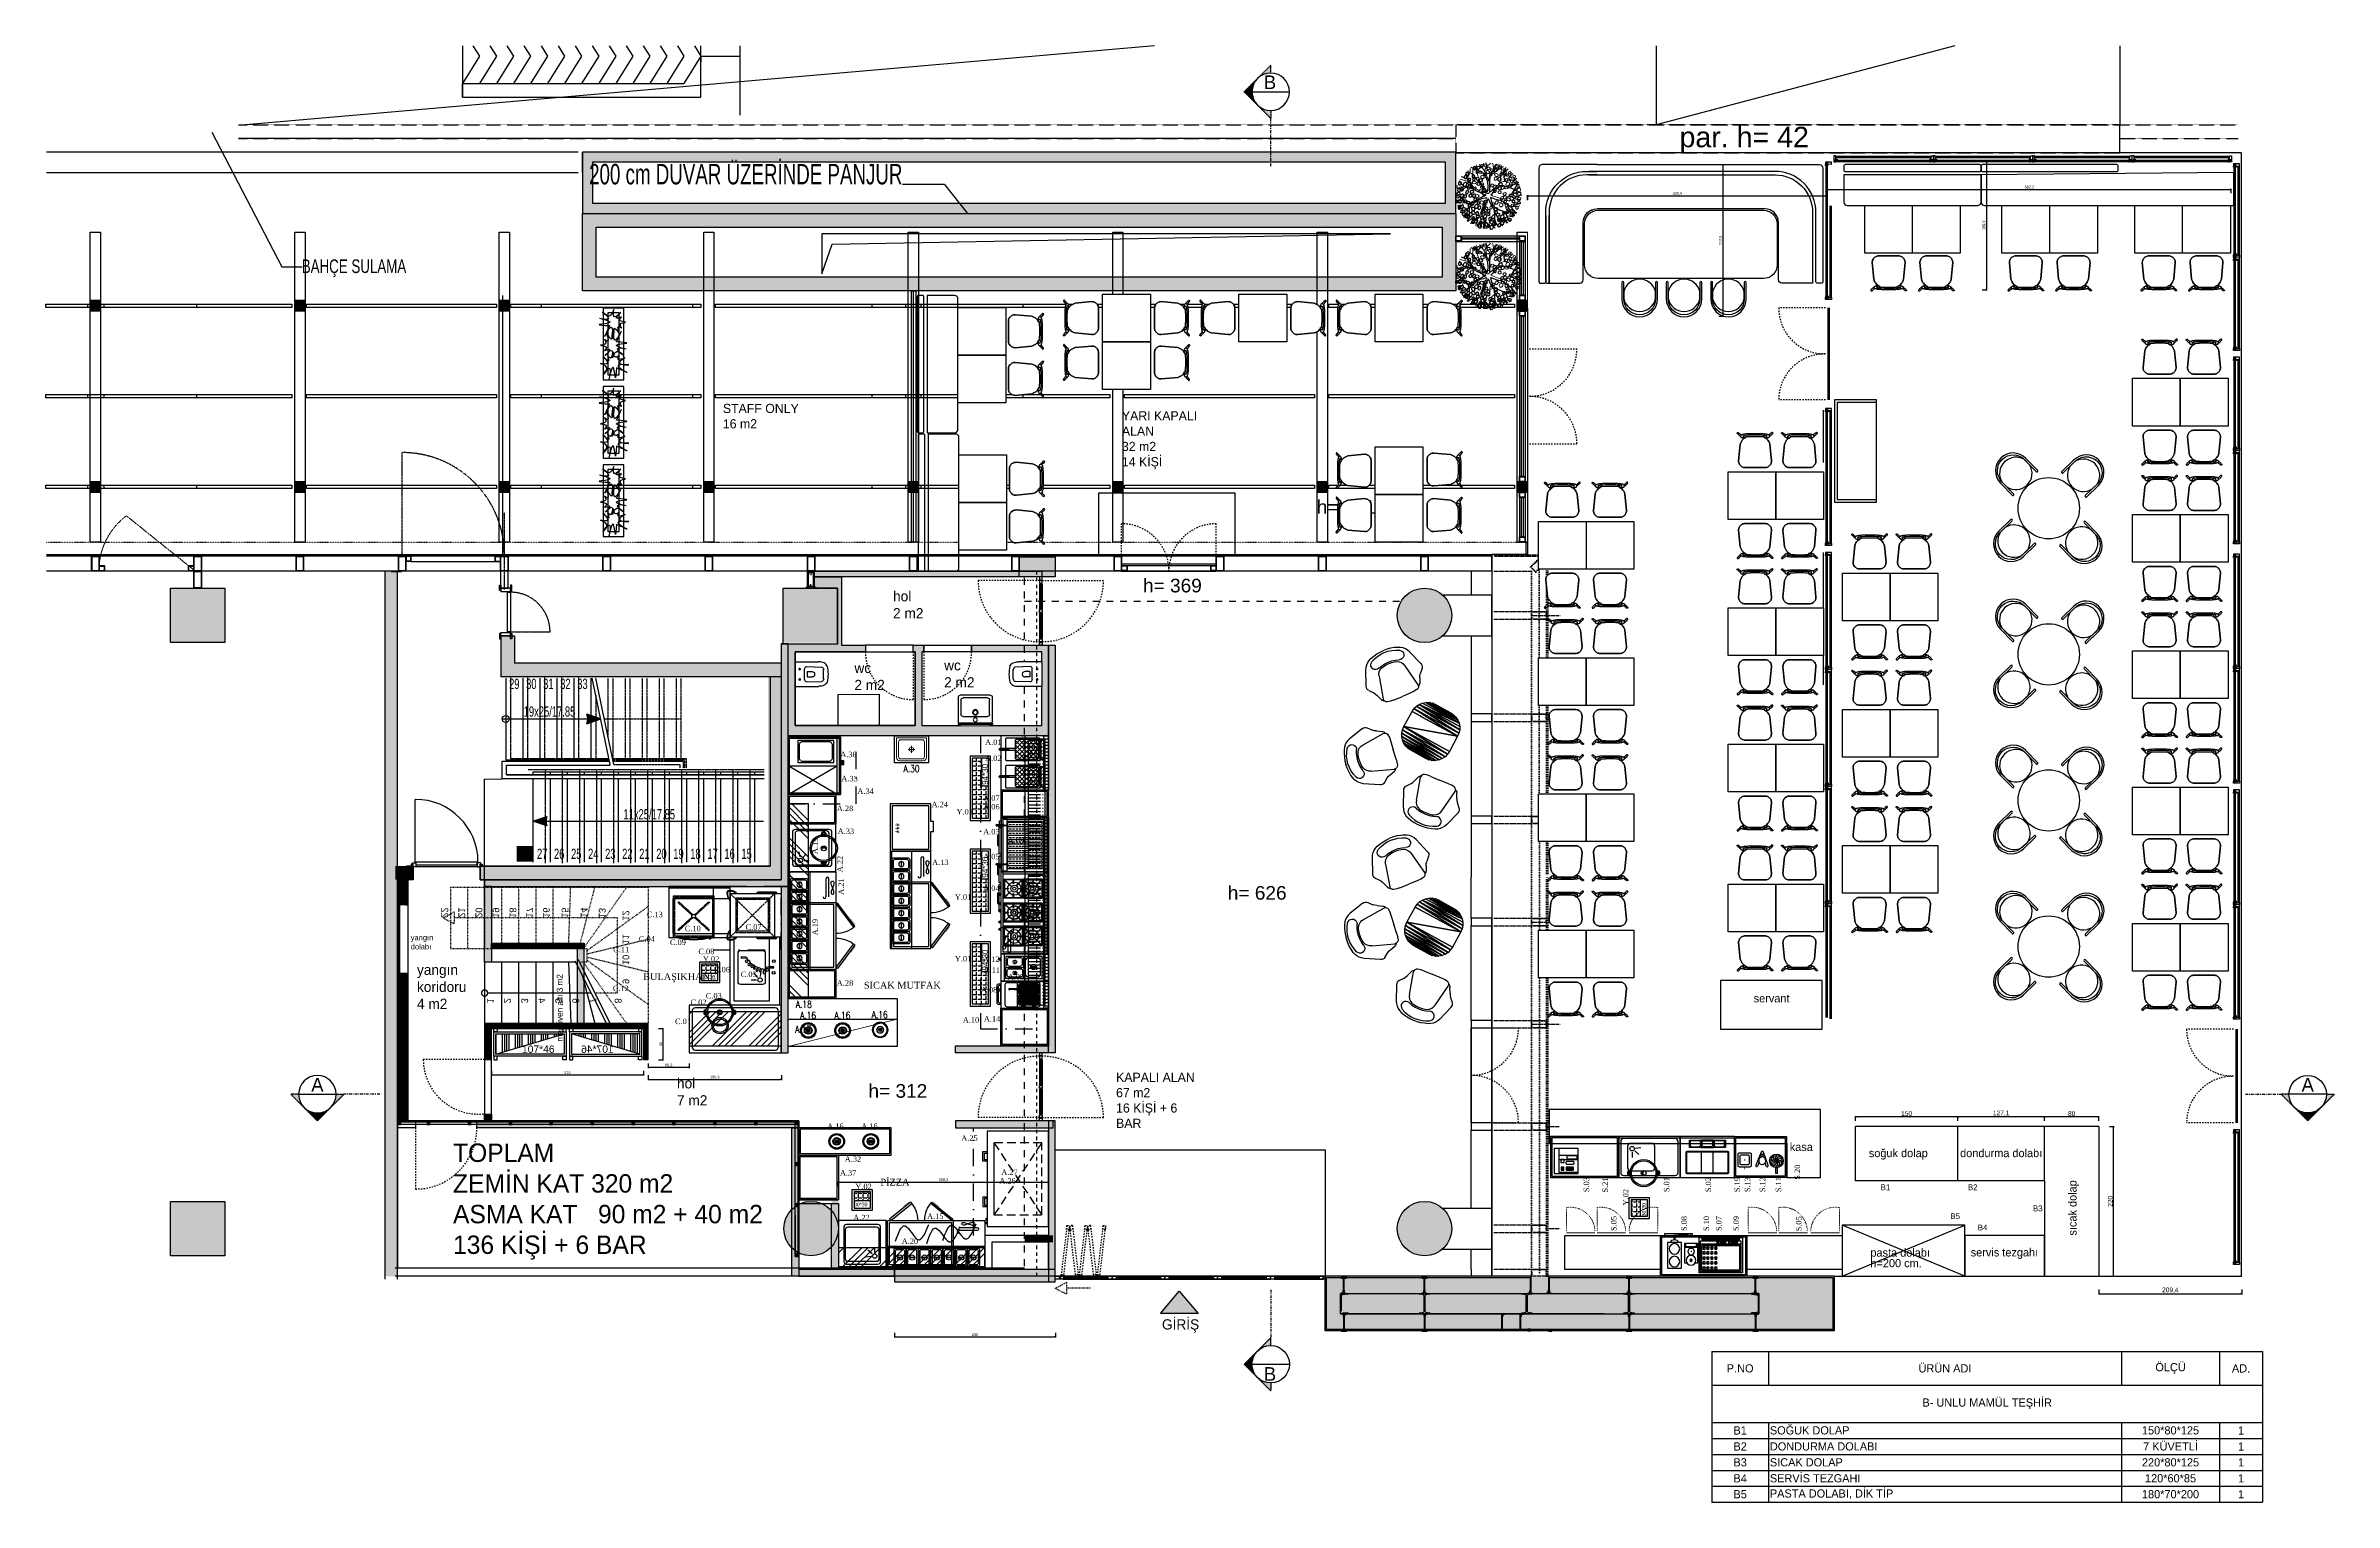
# Model space of a CAD drawing. Header units: inches. Extents: x 19839 to 37459, y -6108 to 838.
# Drawn here: x 34102 to 37459, y -2939 to -801 of the extents above; entities that cross this region are included whole.
import ezdxf
from ezdxf.enums import TextEntityAlignment as Align

# ---------------------------------------------------------------- set-up
doc = ezdxf.new("R2010")
doc.units = ezdxf.units.IN
doc.header["$MEASUREMENT"] = 0
for name, pattern in [('AXE_D2', [0.546806, 0.264583, -0.105833, 0.070556, -0.105833]), ('DASHDOTX2', [50.8, 25.4, -12.7, 0, -12.7]), ('DASHED', [0.75, 0.5, -0.25]), ('DASHED2', [0.375, 0.25, -0.125]), ('DIVIDE2', [15.875, 6.35, -3.175, 0, -3.175, 0, -3.175]), ('DOT', [0.25, 0, -0.25]), ('DOT2', [0.125, 0, -0.125]), ('DOTX2', [12.7, 0, -12.7]), ('HIDDEN', [0.375, 0.25, -0.125]), ('HIDDEN1', [1, 0.6, -0.4]), ('HIDDENX2', [19.05, 12.7, -6.35]), ('JIS_02_1.0', [2, 1, -1])]:
    doc.linetypes.add(name, pattern=pattern)
doc.layers.get('Defpoints').update_dxf_attribs({"lineweight": 5})
for name, color, linetype in [('-DWG_ANA', 7, 'Continuous'), ('. JLL Mavi', 5, 'Continuous'), ('0-hsl-htc', 250, 'Continuous'), ('0-lns-htc', 1, 'Continuous'), ('0-lns-IZGARA', 252, 'Continuous'), ('0-lns-vlf', 9, 'Continuous'), ('000-PLAN', 252, 'Continuous'), ('002 Çizgi', 7, 'Continuous'), ('01_Existing Wall Hatch', 251, 'Continuous'), ('2-SPS-ALC', 3, 'Continuous'), ('2-sps-stc', 3, 'Continuous'), ('2-SPS-VLF', 11, 'Continuous'), ('3-opn-gls', 4, 'Continuous'), ('ABOVE-ATA', 235, 'JIS_02_1.0'), ('ALUMINIUM-ATA', 152, 'Continuous'), ('AVM-CEVRE-EGIM0.15', 11, 'Continuous'), ('AVM-CEVRE-GOR-DUVAR0.4', 4, 'Continuous'), ('AVM-CEVRE-GOR-KALDIRIM0.3', 112, 'DIVIDE2'), ('AVM-CEVRE-GOR-PARAPET0.3', 163, 'Continuous'), ('AVM-CEVRE-PANJUR_SAFT_ZEMINUSTU', 1, 'Continuous'), ('AVM-CEVRE-PANJUR_YAZI', 161, 'Continuous'), ('AVM100_01_KOLON-05', 5, 'Continuous'), ('AVM100_02_CELIK GIYDIRME-PROFIL', 10, 'Continuous'), ('AVM100_02_CELIK-GIYDIRME-AKS015', 21, 'DASHDOTX2'), ('AVM100_02_CELIK-PROFIL015', 11, 'Continuous'), ('AVM100_02_DUVAR-ALCIPAN PROFIL', 56, 'Continuous'), ('AVM100_02_DUVAR-ALCIPAN0075', 24, 'Continuous'), ('AVM100_02_DUVAR_MASIF19CM', 3, 'Continuous'), ('AVM100_02_KAPEN-CAM-GORUNUS', 253, 'Continuous'), ('AVM100_02_KAPEN-KAPI', 2, 'Continuous'), ('AVM100_02_KAPEN_GIYRDIRME CAM01', 83, 'Continuous'), ('AVM100_02_MERDIVEN-ALTTA', 42, 'HIDDEN'), ('AVM100_02_MERDIVEN-BASAMAK', 42, 'Continuous'), ('AVM100_02_MERDIVEN-KORKULUK', 2, 'Continuous'), ('AVM100_02_MERDIVEN-TEXT', 37, 'Continuous'), ('AVM100_02_MERDIVEN-USTTE', 42, 'DOT2'), ('AVM100_02YAP_DUVAR_MASIF19CM', 3, 'Continuous'), ('AVM100_02YAP_MERDIVEN-BASAMAK', 211, 'Continuous'), ('AVM100_02YAP_MERDIVEN-KORKULUK', 91, 'Continuous'), ('AVM100_02YAP_MERDIVEN-USTTE', 42, 'DOT2'), ('AVM100_03_GOR_GIYDIRME-CELIK', 22, 'Continuous'), ('AVM_KAPI', 2, 'Continuous'), ('bahçe sulama-yazı', 3, 'Continuous'), ('c_stop', 7, 'Continuous'), ('COLOUR 2-ATA', 9, 'JIS_02_1.0'), ('DOOR-ATA', 43, 'Continuous'), ('ELE-5-ATA', 57, 'Continuous'), ('FURNITURE-ATA', 34, 'Continuous'), ('g3', 155, 'HIDDEN1'), ('GLASS-ATA', 140, 'Continuous'), ('GYPSUM-ATA', 11, 'Continuous'), ('Kıtc-002 Çizgi', 7, 'Continuous'), ('Kıtc-028 Yer Izgarası', 252, 'Continuous'), ('Kıtc-041 İstif Rafı', 7, 'Continuous'), ('n', 55, 'DOT'), ('SANITARY-ATA', 144, 'Continuous'), ('SECTION-ATA', 211, 'AXE_D2'), ('STEEL-ATA', 111, 'Continuous'), ('TREE-ATA', 86, 'Continuous'), ('TXT-ATA', 7, 'Continuous'), ('WIPEOUT-ATA', 185, 'DOTX2')]:
    doc.layers.add(name, color=color, linetype=linetype)
for name, color, linetype, lineweight in [('-DWG_DETAY1', 7, 'Continuous', 9), ('-DWG_DETAY2', 7, 'Continuous', 15), ('-DWG_DETAY3', 7, 'Continuous', 15), ('-DWG_DETAY4', 7, 'DOT', 18), ('0- hatch (tarama 1)', 252, 'Continuous', 9), ('AVM100_02_CEPHE-PROFIL0.15', 11, 'Continuous', 0), ('DVL-C', 7, 'DASHDOTX2', 20), ('NO', 7, 'Continuous', 30)]:
    doc.layers.add(name, color=color, linetype=linetype, lineweight=lineweight)
for name, color, linetype, true_color in [('AVM-CEVRE-DRAIN-IZGARA', 7, 'Continuous', 0x1f1fff), ('AVM-CEVRE_PARAPET_60', 7, 'Continuous', 0xa2a025), ('STAIR-ATA', 7, 'Continuous', 0xa4957d)]:
    doc.layers.add(name, color=color, linetype=linetype, true_color=true_color)
doc.layers.add('AVM100_02_DUVAR-ALCIPAN PROFIL AKS', color=1, linetype='DASHDOTX2', plot=False)
doc.styles.add('ATA', font='GOTHIC.TTF')
doc.styles.add('attdef', font='GOTHIC.TTF')
doc.styles.add('ROMANS', font='romans.shx', dxfattribs={"width": 0.8})
doc.styles.get("Standard").update_dxf_attribs({"font": 'arial.ttf'})
doc.styles.add('style1', font='stylu.ttf', dxfattribs={"width": 0.8, "height": 12})
doc.styles.add('TAKSİM', font='GOTHIC.TTF', dxfattribs={"height": 20})
doc.styles.add('txt-note', font='ARIALN.TTF', dxfattribs={"width": 0.7})
doc.styles.add('Y50', font='arial.ttf', dxfattribs={"width": 0.7, "height": 10})
doc.styles.add('Zafer', font='stylu.ttf', dxfattribs={"height": 12})
doc.dimstyles.new('ATA 1_20', dxfattribs={"dimtxt": 4, "dimasz": 1.5, "dimexe": 1, "dimexo": 4, "dimgap": 1, "dimtad": 1, "dimdec": 1, "dimzin": 9, "dimtxsty": 'ATA', "dimblk": 'DOT', "dimcen": 2, "dimclrd": 256, "dimclre": 256, "dimclrt": 256, "dimadec": 1, "dimazin": 2, "dimtfac": 1, "dimtdec": 1, "dimtix": 1, "dimtmove": 2, "dimatfit": 3, "dimldrblk": 'ARCHTICK', "dimfxl": 6, "dimfxlon": 1, "dimarcsym": 0})

msp = doc.modelspace()

# ---------------------------------------------------------------- texts
at = {"style": 'TAKSİM'}
for s, p in [('B1', (36801.04, -2480.72)), ('B2', (36929.13, -2480.72)), ('B5', (36903.28, -2523.17)), ('B3', (37024.47, -2511.69)), ('B4', (36943.49, -2539.8))]:
    msp.add_text(s, height=8.64, dxfattribs=at).set_placement(p, align=Align.CENTER)
at = {"layer": '000-PLAN', "attachment_point": 1}
for s, width, insert, char_height in [('{\\fTimes New Roman|b0|i0|c162|p18;C.13}', 42.8092, (34983.76, -2072.02), 8), ('{\\fTimes New Roman|b0|i0|c162|p18;C.04}', 42.8092, (34971.97, -2107.9), 8), ('{\\fTimes New Roman|b0|i0|c162|p18;C.09}', 42.8092, (35017.69, -2112.9), 8), ('{\\fTimes New Roman|b0|i0|c162|p18;C.07}', 42.8092, (35128.65, -2090.47), 8), ('{\\fTimes New Roman|b0|i0|c162|p18;C.11}', 42.8092, (34934.41, -2123.58), 8), ('{\\fTimes New Roman|b0|i0|c162|p18;C.08}', 42.8092, (35059.42, -2126.33), 8), ('{\\fTimes New Roman|b0|i0|c162|p18;Y.02}', 42.8092, (35065.99, -2137.38), 8), ('{\\fTimes New Roman|b0|i0|c162|p18;C.12}', 42.8092, (34933.93, -2180.59), 8), ('{\\fTimes New Roman|b0|i0|c162|p18;BULAŞIKHANE}', 50.232, (34978.31, -2162.29), 10), ('{\\fTimes New Roman|b0|i0|c162|p18;C.06}', 42.8092, (35082.32, -2152.96), 8), ('{\\fTimes New Roman|b0|i0|c162|p18;C.05}', 42.8092, (35121.57, -2159.95), 8)]:
    msp.add_mtext_dynamic_manual_height_columns(s, width=width, gutter_width=12.5, heights=[0], dxfattribs=dict(at, insert=insert, char_height=char_height))
at = {"layer": 'Kıtc-002 Çizgi', "char_height": 8, "attachment_point": 1}
for s, insert in [('{\\fTimes New Roman|b0|i0|c162|p18;A.36}', (35267.61, -1837.15)), ('{\\fTimes New Roman|b0|i0|c162|p18;A.01}', (35480, -1819.26, 0)), ('{\\fTimes New Roman|b0|i0|c162|p18;A.02}', (35480, -1842.73, 0)), ('{\\fTimes New Roman|b0|i0|c162|p18;A.35}', (35269.1, -1872.65)), ('{\\fTimes New Roman|b0|i0|c162|p18;A.34}', (35292.7, -1891.02)), ('{\\fTimes New Roman|b0|i0|c162|p18;A.24}', (35401.54, -1910.6, 0)), ('{\\fTimes New Roman|b0|i0|c162|p18;A.07}', (35477.25, -1901.18, 0)), ('{\\fTimes New Roman|b0|i0|c162|p18;A.06}', (35477.25, -1913.85, 0)), ('{\\fTimes New Roman|b0|i0|c162|p18;A.28}', (35262.52, -1916.36)), ('{\\fTimes New Roman|b0|i0|c162|p18;Y.01}', (35438.09, -1921.33, 0)), ('{\\fTimes New Roman|b0|i0|c162|p18;Y.01}', (35438.09, -1921.33, 0)), ('{\\fTimes New Roman|b0|i0|c162|p18;A.33}', (35263.79, -1949.89)), ('{\\fTimes New Roman|b0|i0|c162|p18;A.03}', (35477.25, -1950.51, 0)), ('{\\fTimes New Roman|b0|i0|c162|p18;A.13}', (35402.31, -1995.49)), ('{\\fTimes New Roman|b0|i0|c162|p18;A.05}', (35477.25, -1986.94, 0)), ('{\\fTimes New Roman|b0|i0|c162|p18;Y.01}', (35435.63, -2046.47, 0)), ('{\\fTimes New Roman|b0|i0|c162|p18;A.04}', (35477.25, -2033.42, 0)), ('{\\fTimes New Roman|b0|i0|c162|p18;C.10}', (35039.49, -2092.7)), ('{\\fTimes New Roman|b0|i0|c162|p18;Y.01}', (35435.63, -2137, 0)), ('{\\fTimes New Roman|b0|i0|c162|p18;A.12}', (35477, -2137.91, 0)), ('{\\fTimes New Roman|b0|i0|c162|p18;A.28}', (35262.52, -2172.58)), ('{\\fTimes New Roman|b0|i0|c162|p18;A.11}', (35477.8, -2153.72, 0)), ('{\\fTimes New Roman|b0|i0|c162|p18;A.08}', (35473.84, -2182.57, 0)), ('{\\fTimes New Roman|b0|i0|c162|p18;A.10}', (35447.31, -2226.73, 0)), ('{\\fTimes New Roman|b0|i0|c162|p18;A.14}', (35478.24, -2225.33, 0)), ('{\\fTimes New Roman|b0|i0|c162|p18;A.32}', (35274.11, -2430.96)), ('{\\fTimes New Roman|b0|i0|c162|p18;A.27}', (35503.75, -2450.37)), ('{\\fTimes New Roman|b0|i0|c162|p18;A.37}', (35267.04, -2451.33)), ('{\\fTimes New Roman|b0|i0|c162|p18;Y.02}', (35289.67, -2471.33)), ('{\\fTimes New Roman|b0|i0|c162|p18;A.26}', (35500.91, -2462.92)), ('{\\fTimes New Roman|b0|i0|c162|p18;A.22}', (35286.65, -2516.92)), ('{\\fTimes New Roman|b0|i0|c162|p18;A.15}', (35394.91, -2514.9)), ('{\\fTimes New Roman|b0|i0|c162|p18;A.20}', (35357.75, -2551.67))]:
    msp.add_mtext_dynamic_manual_height_columns(s, width=42.8092, gutter_width=12.5, heights=[0], dxfattribs=dict(at, insert=insert))
for s, width, heights, insert, rotation in [('{\\fTimes New Roman|b0|i0|c162|p18;A.19}', 42.8092, [0], (35226.65, -1987.37, 0), 90), ('{\\fTimes New Roman|b0|i0|c162|p18;A.22}', 42.8092, [0], (35263.08, -2014.14, 0), 90), ('{\\fTimes New Roman|b0|i0|c162|p18;A.21}', 42.8092, [0], (35264.81, -2047.19, 0), 90), ('{\\fTimes New Roman|b0|i0|c162|p18;A.19}', 42.8092, [0], (35226.65, -2106.66, 0), 90), ('{\\fTimes New Roman|b0|i0|c162|p18;A.25}', 42.8092, [0], (35444.99, -2400.21), 0.23969), ('{\\fTimes New Roman|b0|i0|c162|p18;S.20}', 39.9548, [0], (36667.72, -2465.32), 90), ('{\\fTimes New Roman|b0|i0|c162|p18;S.03}', 39.9548, [0], (36358.25, -2483.61), 90), ('{\\fTimes New Roman|b0|i0|c162|p18;S.21}', 39.9548, [0], (36385.79, -2484.16), 90), ('{\\fTimes New Roman|b0|i0|c162|p18;Y.02}', 42.8092, [0], (36415.93, -2503.15), 90), ('{\\fTimes New Roman|b0|i0|c162|p18;S.01}', 39.9548, [0], (36475.88, -2483.61), 90), ('{\\fTimes New Roman|b0|i0|c162|p18;S.02}', 39.9548, [0], (36536.96, -2483.61), 90), ('{\\fTimes New Roman|b0|i0|c162|p18;S.19}', 39.9548, [0], (36579.3, -2483.61), 90), ('{\\fTimes New Roman|b0|i0|c162|p18;S.13}', 39.9548, [0], (36594.57, -2483.61), 90), ('{\\fTimes New Roman|b0|i0|c162|p18;S.12}', 39.9548, [0], (36616.51, -2483.61), 90), ('{\\fTimes New Roman|b0|i0|c162|p18;S.11}', 39.9548, [0], (36639.95, -2483.61), 90), ('{\\fTimes New Roman|b0|i0|c162|p18;S.05}', 39.9548, [0], (36398.41, -2540.68, 0), 90), ('{\\fTimes New Roman|b0|i0|c162|p18;S.08}', 39.9548, [0], (36501.56, -2540.68), 90), ('{\\fTimes New Roman|b0|i0|c162|p18;S.10}', 39.9548, [0], (36534.18, -2540.68), 90), ('{\\fTimes New Roman|b0|i0|c162|p18;S.07}', 39.9548, [0], (36552.55, -2540.68), 90), ('{\\fTimes New Roman|b0|i0|c162|p18;S.09}', 39.9548, [0], (36577.76, -2540.68), 90), ('{\\fTimes New Roman|b0|i0|c162|p18;S.05}', 39.9548, [8.18], (36669.77, -2541.1), 90)]:
    msp.add_mtext_dynamic_manual_height_columns(s, width=width, gutter_width=12.5, heights=heights, dxfattribs=dict(at, insert=insert, rotation=rotation))
at = {"layer": 'Kıtc-002 Çizgi', "color": 3, "char_height": 10, "attachment_point": 1}
for s, width, insert in [('{\\fTimes New Roman|b0|i0|c162|p18;SICAK MUTFAK}', 143.106, (35302.14, -2174.87)), ('{\\fTimes New Roman|b0|i0|c162|p18;PİZZA}', 50.232, (35326.35, -2463.91))]:
    msp.add_mtext_dynamic_manual_height_columns(s, width=width, gutter_width=12.5, heights=[0], dxfattribs=dict(at, insert=insert))
at = {"layer": 'TXT-ATA', "style": 'ATA'}
for s, p in [('kasa', (36660.62, -2423.25)), ('soğuk dolap', (36776.57, -2432.25)), ('dondurma dolabı', (36910.57, -2432.25)), ('pasta dolabı', (36778.87, -2578.25)), ('h=200 cm.', (36778.88, -2593.78)), ('servis tezgahı', (36926.05, -2577.94))]:
    msp.add_text(s, height=12, dxfattribs=at).set_placement(p)
msp.add_text('sıcak dolap', height=12, rotation=90, dxfattribs=at).set_placement((37081.35, -2547.33))
at = {"layer": 'TXT-ATA', "attachment_point": 1, "style": 'ATA'}
for s, width, insert, char_height in [('STAFF ONLY\\P16 m2', 117.6308, (35095.31, -1326.63), 13.5), ('YARI KAPALI ALAN\\P32 m2\\P14 KİŞİ', 117.6308, (35680.76, -1337.4), 13.5), ('hol\\P2 m2', 117.6308, (35344.99, -1601.45), 15), ('wc\\P2 m2', 117.6308, (35288.3, -1706.72, 0), 15), ('wc\\P2 m2', 117.6308, (35419.92, -1702.84, 0), 15), ('yangın\\Pdolabı', 117.6308, (34637.35, -2105.94), 8), ('yangın koridoru \\P4 m2', 117.6308, (34646.53, -2149.76), 15), ('hol\\P7 m2', 117.6308, (35028.01, -2316.33), 15), ('KAPALI ALAN\\P67 m2\\P16 KİŞİ + 6 BAR', 117.6308, (35672.19, -2308.31), 13.5), ('TOPLAM\\PZEMİN KAT 320 m2\\PASMA KAT   90 m2 + 40 m2 \\P136 KİŞİ + 6 BAR', 733.4598, (34699.46, -2412.25), 27), ('GİRİŞ', 117.6308, (35739.52, -2670.21), 15)]:
    msp.add_mtext_dynamic_manual_height_columns(s, width=width, gutter_width=10, heights=[0], dxfattribs=dict(at, insert=insert, char_height=char_height))
at = {"layer": 'TXT-ATA', "insert": (34851.47, -2262.55), "char_height": 9, "attachment_point": 1, "rotation": 90, "style": 'ATA'}
msp.add_mtext_dynamic_manual_height_columns('merdiven altı 3 m2', width=117.6308, gutter_width=10, heights=[0], dxfattribs=at)

# ---------------------------------------------------------------- blocks, each defined once
blk = doc.blocks.new('zemin 2')
at = {"layer": '0-hsl-htc'}
for points in [[(20028.4, 4355.7), (20013.4, 4355.7), (20013.4, 4340.7), (20028.4, 4340.7)], [(20328.4, 4355.7), (20313.4, 4355.7), (20313.4, 4340.7), (20328.4, 4340.7)], [(20628.4, 4355.7), (20613.4, 4355.7), (20613.4, 4340.7), (20628.4, 4340.7)], [(22121.9, 4355.7), (22106.9, 4355.7), (22106.9, 4340.7), (22121.9, 4340.7)], [(20028.4, 4089.7), (20013.4, 4089.7), (20013.4, 4074.7), (20028.4, 4074.7)], [(20328.4, 4089.7), (20313.4, 4089.7), (20313.4, 4074.7), (20328.4, 4074.7)], [(20628.4, 4089.7), (20613.4, 4089.7), (20613.4, 4074.7), (20628.4, 4074.7)], [(20928.4, 4089.7), (20913.4, 4089.7), (20913.4, 4074.7), (20928.4, 4074.7)], [(21228.4, 4089.7), (21213.4, 4089.7), (21213.4, 4074.7), (21228.4, 4074.7)], [(21528.4, 4089.7), (21513.4, 4089.7), (21513.4, 4074.7), (21528.4, 4074.7)], [(21828.4, 4089.7), (21813.4, 4089.7), (21813.4, 4074.7), (21828.4, 4074.7)], [(22121.9, 4089.7), (22106.9, 4089.7), (22106.9, 4074.7), (22121.9, 4074.7)]]:
    blk.add_hatch(color=0, dxfattribs=at).paths.add_polyline_path(points)
at = {"layer": '01_Existing Wall Hatch'}
h = blk.add_hatch(color=0, dxfattribs=at)
h.dxf.hatch_style = 1
h.paths.add_polyline_path([(20735.4, 4483.7), (22016.9, 4483.7), (22016.9, 4573.7), (20735.4, 4573.7)])
h.paths.add_polyline_path([(20750.4, 4498.7), (22001.9, 4498.7), (22001.9, 4558.7), (20750.4, 4558.7)], flags=16)
h = blk.add_hatch(color=0, dxfattribs=at)
h.dxf.hatch_style = 1
h.paths.add_polyline_path([(20735.4, 4483.7), (22016.9, 4483.7), (22016.9, 4370.2), (20735.4, 4370.2)])
h.paths.add_polyline_path([(20755.4, 4463.7), (21996.9, 4463.7), (21996.9, 4390.2), (20755.4, 4390.2)], flags=16)
h = blk.add_hatch(color=0, dxfattribs=at)
h.dxf.hatch_style = 1
h.paths.add_polyline_path([(20210.9, 3853.7), (20130.9, 3853.7), (20130.9, 3933.7), (20210.9, 3933.7)])
for points in [[(20464.2, 2923.7), (20445.9, 2923.7), (20445.9, 3957.7), (20464.2, 3957.7)], [(20615.9, 3863.7), (20635.9, 3863.7), (20635.9, 3823.7), (21027.7, 3823.7), (21027.7, 3505.7), (20585.2, 3505.7), (20585.2, 3525.7), (21007.7, 3525.7), (21007.7, 3803.7), (20615.9, 3803.8)], [(20487.2, 3525.7), (20460.9, 3525.7), (20460.9, 3505.7), (20487.2, 3505.7)], [(21825.2, 2843.7), (22571.7, 2843.7), (22571.7, 2923.7), (21825.2, 2923.7)]]:
    blk.add_hatch(color=0, dxfattribs=at).paths.add_polyline_path(points)
h = blk.add_hatch(color=0, dxfattribs=at)
h.dxf.hatch_style = 1
h.paths.add_polyline_path([(21109.7, 3853.7), (21029.7, 3853.7), (21029.7, 3933.7), (21109.7, 3933.7)])
h = blk.add_hatch(color=0, dxfattribs=at)
h.dxf.hatch_style = 1
edge = h.paths.add_edge_path()
edge.add_arc((21970.9, 3893.7), 40, 0, 360)
h = blk.add_hatch(color=0, dxfattribs=at)
h.dxf.hatch_style = 1
h.paths.add_polyline_path([(20210.9, 2953.7), (20130.9, 2953.7), (20130.9, 3033.7), (20210.9, 3033.7)])
h = blk.add_hatch(color=0, dxfattribs=at)
h.dxf.hatch_style = 1
edge = h.paths.add_edge_path()
edge.add_arc((21070.9, 2993.7), 40, 0, 360)
h = blk.add_hatch(color=0, dxfattribs=at)
h.dxf.hatch_style = 1
edge = h.paths.add_edge_path()
edge.add_arc((21970.9, 2993.7), 40, 0, 360)
at = {"layer": 'AVM100_02_MERDIVEN-BASAMAK', "ltscale": 0.25}
h = blk.add_hatch(color=0, dxfattribs=at)
edge = h.paths.add_edge_path()
edge.add_arc((20724.1, 3741.7), 19.1, -21.2298, 21.2298, ccw=False)
edge.add_line((20741.9, 3734.8), (20762.3, 3741.7))
edge.add_line((20762.3, 3741.7), (20741.9, 3748.7))
h = blk.add_hatch(color=0, dxfattribs=at)
edge = h.paths.add_edge_path()
edge.add_arc((20701.1, 3591.7), 19.1, 158.7702, 201.2298)
edge.add_line((20683.3, 3584.8), (20662.9, 3591.7))
edge.add_line((20662.9, 3591.7), (20683.3, 3598.7))
at = {"layer": 'AVM100_02YAP_MERDIVEN-BASAMAK', "ltscale": 0.25}
h = blk.add_hatch(color=0, dxfattribs=at)
edge = h.paths.add_edge_path()
edge.add_arc((20724.1, 3741.7), 19.1, -21.2298, 21.2298, ccw=False)
edge.add_line((20741.9, 3734.8), (20762.3, 3741.7))
edge.add_line((20762.3, 3741.7), (20741.9, 3748.7))
h = blk.add_hatch(color=0, dxfattribs=at)
edge = h.paths.add_edge_path()
edge.add_arc((20701.1, 3591.7), 19.1, 158.7702, 201.2298)
edge.add_line((20683.3, 3584.8), (20662.9, 3591.7))
edge.add_line((20662.9, 3591.7), (20683.3, 3598.7))
at = {"color": 0}
for p, q in [((22069.7, 3983.7), (22121.9, 3983.7)), ((20490.2, 3531.7), (20490.2, 3623.7)), ((20487.2, 3528.7), (20484.2, 3528.7)), ((20484.2, 3528.7), (20484.2, 3525.7)), ((20484.2, 3525.7), (20487.2, 3525.7)), ((20486.9, 3528.4), (20484.5, 3528.4)), ((20484.5, 3528.4), (20484.5, 3526)), ((20484.5, 3526), (20486.9, 3526)), ((20486.2, 3528.7), (20486.2, 3530.7)), ((20486.2, 3530.7), (20491.2, 3530.7)), ((20486.2, 3524.7), (20486.2, 3525.7)), ((20486.9, 3526), (20486.9, 3528.4)), ((20487.2, 3525.7), (20487.2, 3528.7)), ((20582.2, 3531.7), (20490.2, 3531.7)), ((20490.2, 3531.7), (20490.2, 3530.7)), ((20490.2, 3530.7), (20491.2, 3530.7)), ((20491.2, 3530.7), (20491.2, 3527.7)), ((20491.2, 3530.7), (20491.2, 3524.7)), ((20491.2, 3527.7), (20581.2, 3527.7)), ((20586.2, 3530.7), (20581.2, 3530.7)), ((20581.2, 3530.7), (20581.2, 3524.7)), ((20581.2, 3527.7), (20581.2, 3530.7)), ((20581.2, 3530.7), (20582.2, 3530.7)), ((20582.2, 3530.7), (20582.2, 3531.7)), ((20585.2, 3525.7), (20585.2, 3528.7)), ((20585.2, 3528.7), (20588.2, 3528.7)), ((20588.2, 3525.7), (20585.2, 3525.7)), ((20585.5, 3526), (20585.5, 3528.4)), ((20585.5, 3528.4), (20587.9, 3528.4)), ((20587.9, 3526), (20585.5, 3526)), ((20586.2, 3528.7), (20586.2, 3530.7)), ((20586.2, 3524.7), (20586.2, 3525.7)), ((20587.9, 3528.4), (20587.9, 3526)), ((20588.2, 3528.7), (20588.2, 3525.7)), ((20491.2, 3524.7), (20486.2, 3524.7)), ((20581.2, 3524.7), (20586.2, 3524.7))]:
    blk.add_line(p, q, dxfattribs=at)
blk.add_line((22069.7, 3863.7), (22069.7, 3923.7))
for points in [[(20013.4, 4456.2), (20028.4, 4456.2), (20028.4, 4001.2), (20013.4, 4001.2), (20013.4, 4456.2)], [(20313.4, 4456.2), (20328.4, 4456.2), (20328.4, 4001.2), (20313.4, 4001.2), (20313.4, 4456.2)], [(20613.4, 4456.2), (20628.4, 4456.2), (20628.4, 4001.2), (20613.4, 4001.2), (20613.4, 4456.2)], [(20913.4, 4456.2), (20928.4, 4456.2), (20928.4, 4001.2), (20913.4, 4001.2), (20913.4, 4456.2)], [(21213.4, 4456.2), (21228.4, 4456.2), (21228.4, 4001.2), (21213.4, 4001.2), (21213.4, 4456.2)], [(21513.4, 4456.2), (21528.4, 4456.2), (21528.4, 4001.2), (21513.4, 4001.2), (21513.4, 4456.2)], [(21813.4, 4456.2), (21828.4, 4456.2), (21828.4, 4001.2), (21813.4, 4001.2), (21813.4, 4456.2)], [(22106.9, 4456.2), (22121.9, 4456.2), (22121.9, 4001.2), (22106.9, 4001.2), (22106.9, 4456.2)], [(19948.1, 4345.8), (19948.1, 4350.7), (20169.3, 4350.7), (20169.3, 4345.8), (19948.1, 4345.8)], [(19949, 4350.7), (20009.3, 4350.7), (20009.3, 4345.8), (19949, 4345.8)], [(20033.8, 4345.8), (20033.8, 4350.7), (20309.3, 4350.7), (20309.3, 4345.8), (20033.8, 4345.8)], [(20330.6, 4345.8), (20330.6, 4350.7), (20609.3, 4350.7), (20609.3, 4345.8), (20330.6, 4345.8)], [(20630.6, 4345.8), (20630.6, 4350.7), (20909.3, 4350.7), (20909.3, 4345.8), (20630.6, 4345.8)], [(20675.6, 4345.8), (20675.6, 4350.7), (20896.8, 4350.7), (20896.8, 4345.8), (20675.6, 4345.8)], [(20930.6, 4345.8), (20930.6, 4350.7), (21209.3, 4350.7), (21209.3, 4345.8), (20930.6, 4345.8)], [(21160.6, 4345.8), (21160.6, 4350.7), (21381.8, 4350.7), (21381.8, 4345.8), (21160.6, 4345.8)], [(21232.4, 4345.8), (21232.4, 4350.7), (21509.3, 4350.7), (21509.3, 4345.8), (21232.4, 4345.8)], [(21530.6, 4345.8), (21530.6, 4350.7), (21809.3, 4350.7), (21809.3, 4345.8), (21530.6, 4345.8)], [(21830.6, 4345.8), (21830.6, 4350.7), (22102.8, 4350.7), (22102.8, 4345.8), (21830.6, 4345.8)], [(19948.1, 4212.8), (19948.1, 4217.7), (20169.3, 4217.7), (20169.3, 4212.8), (19948.1, 4212.8)], [(19949, 4217.7), (20009.3, 4217.7), (20009.3, 4212.8), (19949, 4212.8)], [(20033.8, 4212.8), (20033.8, 4217.7), (20309.3, 4217.7), (20309.3, 4212.8), (20033.8, 4212.8)], [(20330.6, 4212.8), (20330.6, 4217.7), (20609.3, 4217.7), (20609.3, 4212.8), (20330.6, 4212.8)], [(20630.6, 4212.8), (20630.6, 4217.7), (20909.3, 4217.7), (20909.3, 4212.8), (20630.6, 4212.8)], [(20675.6, 4212.8), (20675.6, 4217.7), (20896.8, 4217.7), (20896.8, 4212.8), (20675.6, 4212.8)], [(20930.6, 4212.8), (20930.6, 4217.7), (21209.3, 4217.7), (21209.3, 4212.8), (20930.6, 4212.8)], [(21160.6, 4212.8), (21160.6, 4217.7), (21381.8, 4217.7), (21381.8, 4212.8), (21160.6, 4212.8)], [(21232.4, 4212.8), (21232.4, 4217.7), (21509.3, 4217.7), (21509.3, 4212.8), (21232.4, 4212.8)], [(21530.6, 4212.8), (21530.6, 4217.7), (21809.3, 4217.7), (21809.3, 4212.8), (21530.6, 4212.8)], [(21830.6, 4212.8), (21830.6, 4217.7), (22102.8, 4217.7), (22102.8, 4212.8), (21830.6, 4212.8)], [(19948.1, 4079.8), (19948.1, 4084.7), (20169.3, 4084.7), (20169.3, 4079.8), (19948.1, 4079.8)], [(19949, 4084.7), (20009.3, 4084.7), (20009.3, 4079.8), (19949, 4079.8)], [(20033.8, 4079.8), (20033.8, 4084.7), (20309.3, 4084.7), (20309.3, 4079.8), (20033.8, 4079.8)], [(20330.6, 4079.8), (20330.6, 4084.7), (20609.3, 4084.7), (20609.3, 4079.8), (20330.6, 4079.8)], [(20630.6, 4079.8), (20630.6, 4084.7), (20909.3, 4084.7), (20909.3, 4079.8), (20630.6, 4079.8)], [(20675.6, 4079.8), (20675.6, 4084.7), (20896.8, 4084.7), (20896.8, 4079.8), (20675.6, 4079.8)], [(20930.6, 4079.8), (20930.6, 4084.7), (21209.3, 4084.7), (21209.3, 4079.8), (20930.6, 4079.8)], [(21160.6, 4079.8), (21160.6, 4084.7), (21381.8, 4084.7), (21381.8, 4079.8), (21160.6, 4079.8)], [(21232.4, 4079.8), (21232.4, 4084.7), (21509.3, 4084.7), (21509.3, 4079.8), (21232.4, 4079.8)], [(21530.6, 4079.8), (21530.6, 4084.7), (21809.3, 4084.7), (21809.3, 4079.8), (21530.6, 4079.8)], [(21830.6, 4079.8), (21830.6, 4084.7), (22102.8, 4084.7), (22102.8, 4079.8), (21830.6, 4079.8)], [(22069.7, 3958.7), (22069.7, 3983.7), (22121.9, 3983.7)]]:
    blk.add_lwpolyline(points, dxfattribs=at)
blk.add_lwpolyline([(22121.9, 4001.2), (22121.9, 3983.7), (22119.9, 3983.7), (22119.9, 4001.2)], close=True, dxfattribs=at)
at = {"layer": '0- hatch (tarama 1)', "color": 0, "linetype": 'DASHED'}
blk.add_line((20164.9, 3960.7), (20066.4, 4039.8), dxfattribs=at)
blk.add_arc((20126.3, 3959.7), 100.1, 126.8248, 177.0843, dxfattribs=at)
at = {"layer": '0-lns-htc', "color": 0}
blk.add_line((20464.2, 3225.7), (20464.2, 2935.7), dxfattribs=at)
at = {"layer": '0-lns-IZGARA', "color": 0}
for p, q in [((20559.3, 4729.8), (20559.3, 4714.4)), ((20584.3, 4714.4), (20559.3, 4674.4)), ((20574.7, 4729.8), (20584.3, 4714.4)), ((20609.3, 4714.4), (20584.3, 4674.4)), ((20599.7, 4729.8), (20609.3, 4714.4)), ((20634.3, 4714.4), (20609.3, 4674.4)), ((20624.7, 4729.8), (20634.3, 4714.4)), ((20659.3, 4714.4), (20634.3, 4674.4)), ((20649.7, 4729.8), (20659.3, 4714.4)), ((20684.3, 4714.4), (20659.3, 4674.4)), ((20674.7, 4729.8), (20684.3, 4714.4)), ((20709.3, 4714.4), (20684.3, 4674.4)), ((20699.7, 4729.8), (20709.3, 4714.4)), ((20734.3, 4714.4), (20709.3, 4674.4)), ((20724.7, 4729.8), (20734.3, 4714.4)), ((20759.3, 4714.4), (20734.3, 4674.4)), ((20749.7, 4729.8), (20759.3, 4714.4)), ((20784.3, 4714.4), (20759.3, 4674.4)), ((20774.7, 4729.8), (20784.3, 4714.4)), ((20809.3, 4714.4), (20784.3, 4674.4)), ((20799.7, 4729.8), (20809.3, 4714.4)), ((20834.3, 4714.4), (20809.3, 4674.4)), ((20824.7, 4729.8), (20834.3, 4714.4)), ((20859.3, 4714.4), (20834.3, 4674.4)), ((20849.7, 4729.8), (20859.3, 4714.4)), ((20884.3, 4714.4), (20859.3, 4674.4)), ((20874.7, 4729.8), (20884.3, 4714.4)), ((20909.3, 4714.4), (20884.3, 4674.4)), ((20899.7, 4729.8), (20909.3, 4714.4)), ((20909.1, 4714.4), (20966.2, 4714.4)), ((20909.3, 4714.4), (20909.3, 4706.3)), ((20966.2, 4729.8), (20966.2, 4628.1)), ((20559.3, 4654.4), (20559.3, 4674.4)), ((20559.3, 4674.4), (20584.3, 4674.4)), ((20584.3, 4674.4), (20884.3, 4674.4))]:
    blk.add_line(p, q, dxfattribs=at)
blk.add_lwpolyline([(20559.3, 4729.8), (20559.3, 4654.4), (20909.3, 4654.4), (20909.3, 4729.8)], dxfattribs=at)
at = {"layer": '0-lns-vlf', "color": 0, "linetype": 'DASHED2', "ltscale": 0.05}
blk.add_line((20620.9, 3931.7), (20620.9, 4044.9), dxfattribs=at)
blk.add_line((20620.9, 3931.7), (20620.9, 4044.9), dxfattribs=at)
at = {"layer": '000-PLAN', "color": 0, "linetype": 'DASHED2', "ltscale": 0.3}
blk.add_line((20470.9, 3982.7), (20471, 4132.7), dxfattribs=at)
blk.add_arc((20470.9, 3982.7), 150, 0, 89.976, dxfattribs=at)
at = {"layer": '2-SPS-ALC', "color": 0}
for p, q in [((22016.9, 4442.7), (22016.9, 4450.7)), ((22016.9, 4450.7), (22024.9, 4450.7)), ((22024.9, 4442.7), (22016.9, 4442.7)), ((22017.4, 4450.2), (22024.4, 4450.2)), ((22017.4, 4443.2), (22017.4, 4450.2)), ((22024.4, 4443.2), (22017.4, 4443.2)), ((22024.4, 4450.2), (22024.4, 4443.2)), ((22024.9, 4450.7), (22024.9, 4442.7)), ((22110.4, 4450.7), (22118.4, 4450.7)), ((22110.4, 4442.7), (22110.4, 4450.7)), ((22118.4, 4442.7), (22110.4, 4442.7)), ((22110.9, 4450.2), (22117.9, 4450.2)), ((22110.9, 4443.2), (22110.9, 4450.2)), ((22117.9, 4443.2), (22110.9, 4443.2)), ((22117.9, 4450.2), (22117.9, 4443.2)), ((22118.4, 4450.7), (22118.4, 4442.7)), ((22110.4, 4363.7), (22118.4, 4363.7)), ((22110.4, 4355.7), (22110.4, 4363.7)), ((22118.4, 4355.7), (22110.4, 4355.7)), ((22110.4, 4340.7), (22118.4, 4340.7)), ((22110.4, 4332.7), (22110.4, 4340.7)), ((22118.4, 4332.7), (22110.4, 4332.7)), ((22110.9, 4363.2), (22117.9, 4363.2)), ((22110.9, 4356.2), (22110.9, 4363.2)), ((22117.9, 4356.2), (22110.9, 4356.2)), ((22110.9, 4340.2), (22117.9, 4340.2)), ((22110.9, 4333.2), (22110.9, 4340.2)), ((22117.9, 4333.2), (22110.9, 4333.2)), ((22117.9, 4363.2), (22117.9, 4356.2)), ((22117.9, 4340.2), (22117.9, 4333.2)), ((22118.4, 4363.7), (22118.4, 4355.7)), ((22118.4, 4340.7), (22118.4, 4332.7)), ((22110.4, 4097.7), (22118.4, 4097.7)), ((22110.4, 4089.7), (22110.4, 4097.7)), ((22110.9, 4097.2), (22117.9, 4097.2)), ((22110.9, 4090.2), (22110.9, 4097.2)), ((22117.9, 4097.2), (22117.9, 4090.2)), ((22118.4, 4097.7), (22118.4, 4089.7)), ((22118.4, 4089.7), (22110.4, 4089.7)), ((22110.4, 4074.7), (22118.4, 4074.7)), ((22110.4, 4066.7), (22110.4, 4074.7)), ((22118.4, 4066.7), (22110.4, 4066.7)), ((22117.9, 4090.2), (22110.9, 4090.2)), ((22110.9, 4074.2), (22117.9, 4074.2)), ((22110.9, 4067.2), (22110.9, 4074.2)), ((22117.9, 4067.2), (22110.9, 4067.2)), ((22117.9, 4074.2), (22117.9, 4067.2)), ((22118.4, 4074.7), (22118.4, 4066.7)), ((22110.4, 4009.2), (22118.4, 4009.2)), ((22110.4, 4001.2), (22110.4, 4009.2)), ((22118.4, 4001.2), (22110.4, 4001.2)), ((22110.9, 4008.7), (22117.9, 4008.7)), ((22110.9, 4001.7), (22110.9, 4008.7)), ((22117.9, 4001.7), (22110.9, 4001.7)), ((22117.9, 4008.7), (22117.9, 4001.7)), ((22118.4, 4009.2), (22118.4, 4001.2)), ((20015.4, 3980.7), (20026.4, 3980.7)), ((20015.4, 3958.7), (20015.4, 3980.7)), ((20015.4, 3980.7), (20026.4, 3980.7)), ((20015.4, 3958.7), (20015.4, 3980.7)), ((20015.9, 3980.2), (20025.9, 3980.2)), ((20015.9, 3959.2), (20015.9, 3980.2)), ((20015.9, 3980.2), (20025.9, 3980.2)), ((20015.9, 3959.2), (20015.9, 3980.2)), ((20025.9, 3980.2), (20025.9, 3959.2)), ((20025.9, 3980.2), (20025.9, 3959.2)), ((20026.4, 3980.7), (20026.4, 3958.7)), ((20026.4, 3980.7), (20026.4, 3958.7)), ((20026.4, 3958.7), (20026.4, 3966.7)), ((20026.4, 3966.7), (20034.4, 3966.7)), ((20026.9, 3959.2), (20026.9, 3966.2)), ((20026.9, 3966.2), (20033.9, 3966.2)), ((20033.9, 3966.2), (20033.9, 3959.2)), ((20034.4, 3966.7), (20034.4, 3958.7)), ((20157.4, 3958.7), (20157.4, 3966.7)), ((20157.4, 3966.7), (20165.4, 3966.7)), ((20157.9, 3959.2), (20157.9, 3966.2)), ((20157.9, 3966.2), (20164.9, 3966.2)), ((20164.9, 3966.2), (20164.9, 3959.2)), ((20165.4, 3980.7), (20176.4, 3980.7)), ((20165.4, 3958.7), (20165.4, 3980.7)), ((20165.4, 3980.7), (20176.4, 3980.7)), ((20165.4, 3958.7), (20165.4, 3980.7)), ((20165.4, 3966.7), (20165.4, 3958.7)), ((20165.9, 3980.2), (20175.9, 3980.2)), ((20165.9, 3959.2), (20165.9, 3980.2)), ((20165.9, 3980.2), (20175.9, 3980.2)), ((20165.9, 3959.2), (20165.9, 3980.2)), ((20175.9, 3980.2), (20175.9, 3959.2)), ((20175.9, 3980.2), (20175.9, 3959.2)), ((20176.4, 3980.7), (20176.4, 3958.7)), ((20176.4, 3980.7), (20176.4, 3958.7)), ((20315.4, 3980.7), (20326.4, 3980.7)), ((20315.4, 3958.7), (20315.4, 3980.7)), ((20315.4, 3980.7), (20326.4, 3980.7)), ((20315.4, 3958.7), (20315.4, 3980.7)), ((20315.9, 3980.2), (20325.9, 3980.2)), ((20315.9, 3959.2), (20315.9, 3980.2)), ((20315.9, 3980.2), (20325.9, 3980.2)), ((20315.9, 3959.2), (20315.9, 3980.2)), ((20325.9, 3980.2), (20325.9, 3959.2)), ((20325.9, 3980.2), (20325.9, 3959.2)), ((20326.4, 3980.7), (20326.4, 3958.7)), ((20326.4, 3980.7), (20326.4, 3958.7)), ((20465.4, 3980.7), (20476.4, 3980.7)), ((20465.4, 3958.7), (20465.4, 3980.7)), ((20465.4, 3980.7), (20476.4, 3980.7)), ((20465.4, 3958.7), (20465.4, 3980.7)), ((20465.9, 3980.2), (20475.9, 3980.2)), ((20465.9, 3959.2), (20465.9, 3980.2)), ((20465.9, 3980.2), (20475.9, 3980.2)), ((20465.9, 3959.2), (20465.9, 3980.2)), ((20475.9, 3980.2), (20475.9, 3959.2)), ((20475.9, 3980.2), (20475.9, 3959.2)), ((20484.4, 3980.8), (20476.4, 3980.8)), ((20476.4, 3980.8), (20476.4, 3980.7)), ((20484.4, 3980.8), (20476.4, 3980.8)), ((20476.4, 3980.8), (20476.4, 3980.7)), ((20476.4, 3980.7), (20476.4, 3958.7)), ((20476.4, 3980.7), (20476.4, 3958.7)), ((20484.4, 3972.8), (20476.4, 3972.8)), ((20484.4, 3972.8), (20476.4, 3972.8)), ((20483.9, 3980.3), (20476.9, 3980.3)), ((20476.9, 3980.3), (20476.9, 3973.3)), ((20483.9, 3980.3), (20476.9, 3980.3)), ((20476.9, 3980.3), (20476.9, 3973.3)), ((20483.9, 3973.3), (20476.9, 3973.3)), ((20483.9, 3973.3), (20476.9, 3973.3)), ((20483.9, 3973.3), (20483.9, 3980.3)), ((20483.9, 3973.3), (20483.9, 3980.3)), ((20484.4, 3972.8), (20484.4, 3980.8)), ((20484.4, 3972.8), (20484.4, 3980.8)), ((20607.4, 3972.8), (20607.4, 3980.8)), ((20607.4, 3980.8), (20615.4, 3980.8)), ((20607.4, 3972.8), (20607.4, 3980.8)), ((20607.4, 3980.8), (20615.4, 3980.8)), ((20607.4, 3972.8), (20615.4, 3972.8)), ((20607.4, 3972.8), (20615.4, 3972.8)), ((20607.9, 3973.3), (20607.9, 3980.3)), ((20607.9, 3980.3), (20614.9, 3980.3)), ((20607.9, 3973.3), (20607.9, 3980.3)), ((20607.9, 3980.3), (20614.9, 3980.3)), ((20607.9, 3973.3), (20614.9, 3973.3)), ((20607.9, 3973.3), (20614.9, 3973.3)), ((20614.9, 3980.3), (20614.9, 3973.3)), ((20614.9, 3980.3), (20614.9, 3973.3)), ((20615.4, 3980.8), (20615.4, 3972.8)), ((20615.4, 3980.8), (20615.4, 3972.8)), ((20615.4, 3980.7), (20626.4, 3980.7)), ((20615.4, 3958.7), (20615.4, 3980.7)), ((20615.4, 3980.7), (20626.4, 3980.7)), ((20615.4, 3958.7), (20615.4, 3980.7)), ((20615.9, 3980.2), (20625.9, 3980.2)), ((20615.9, 3959.2), (20615.9, 3980.2)), ((20615.9, 3980.2), (20625.9, 3980.2)), ((20615.9, 3959.2), (20615.9, 3980.2)), ((20625.9, 3980.2), (20625.9, 3959.2)), ((20625.9, 3980.2), (20625.9, 3959.2)), ((20626.4, 3980.7), (20626.4, 3958.7)), ((20626.4, 3980.7), (20626.4, 3958.7)), ((21365.4, 3980.7), (21376.4, 3980.7)), ((21365.4, 3958.7), (21365.4, 3980.7)), ((21365.4, 3980.7), (21376.4, 3980.7)), ((21365.4, 3958.7), (21365.4, 3980.7)), ((21365.9, 3980.2), (21375.9, 3980.2)), ((21365.9, 3959.2), (21365.9, 3980.2)), ((21365.9, 3980.2), (21375.9, 3980.2)), ((21365.9, 3959.2), (21365.9, 3980.2)), ((21375.9, 3980.2), (21375.9, 3959.2)), ((21375.9, 3980.2), (21375.9, 3959.2)), ((21376.4, 3980.7), (21376.4, 3958.7)), ((21376.4, 3980.7), (21376.4, 3958.7)), ((21515.4, 3980.7), (21526.4, 3980.7)), ((21515.4, 3958.7), (21515.4, 3980.7)), ((21515.4, 3980.7), (21526.4, 3980.7)), ((21515.4, 3958.7), (21515.4, 3980.7)), ((21515.9, 3980.2), (21525.9, 3980.2)), ((21515.9, 3959.2), (21515.9, 3980.2)), ((21515.9, 3980.2), (21525.9, 3980.2)), ((21515.9, 3959.2), (21515.9, 3980.2)), ((21525.9, 3980.2), (21525.9, 3959.2)), ((21525.9, 3980.2), (21525.9, 3959.2)), ((21526.4, 3980.7), (21526.4, 3958.7)), ((21526.4, 3980.7), (21526.4, 3958.7)), ((21526.4, 3958.9), (21526.4, 3966.9)), ((21526.4, 3966.9), (21534.4, 3966.9)), ((21526.9, 3959.4), (21526.9, 3966.4)), ((21526.9, 3966.4), (21533.9, 3966.4)), ((21533.9, 3966.4), (21533.9, 3959.4)), ((21534.4, 3966.9), (21534.4, 3958.9)), ((21657.4, 3958.9), (21657.4, 3966.9)), ((21657.4, 3966.9), (21665.4, 3966.9)), ((21657.9, 3959.4), (21657.9, 3966.4)), ((21657.9, 3966.4), (21664.9, 3966.4)), ((21664.9, 3966.4), (21664.9, 3959.4)), ((21665.4, 3980.7), (21676.4, 3980.7)), ((21665.4, 3958.7), (21665.4, 3980.7)), ((21665.4, 3980.7), (21676.4, 3980.7)), ((21665.4, 3958.7), (21665.4, 3980.7)), ((21665.4, 3966.9), (21665.4, 3958.9)), ((21665.9, 3980.2), (21675.9, 3980.2)), ((21665.9, 3959.2), (21665.9, 3980.2)), ((21665.9, 3980.2), (21675.9, 3980.2)), ((21665.9, 3959.2), (21665.9, 3980.2)), ((21675.9, 3980.2), (21675.9, 3959.2)), ((21675.9, 3980.2), (21675.9, 3959.2)), ((21676.4, 3980.7), (21676.4, 3958.7)), ((21676.4, 3980.7), (21676.4, 3958.7)), ((21815.4, 3980.7), (21826.4, 3980.7)), ((21815.4, 3958.7), (21815.4, 3980.7)), ((21815.4, 3980.7), (21826.4, 3980.7)), ((21815.4, 3958.7), (21815.4, 3980.7)), ((21815.9, 3980.2), (21825.9, 3980.2)), ((21815.9, 3959.2), (21815.9, 3980.2)), ((21815.9, 3980.2), (21825.9, 3980.2)), ((21815.9, 3959.2), (21815.9, 3980.2)), ((21825.9, 3980.2), (21825.9, 3959.2)), ((21825.9, 3980.2), (21825.9, 3959.2)), ((21826.4, 3980.7), (21826.4, 3958.7)), ((21826.4, 3980.7), (21826.4, 3958.7)), ((21965.4, 3980.7), (21976.4, 3980.7)), ((21965.4, 3958.7), (21965.4, 3980.7)), ((21965.4, 3980.7), (21976.4, 3980.7)), ((21965.4, 3958.7), (21965.4, 3980.7)), ((21965.9, 3980.2), (21975.9, 3980.2)), ((21965.9, 3959.2), (21965.9, 3980.2)), ((21965.9, 3980.2), (21975.9, 3980.2)), ((21965.9, 3959.2), (21965.9, 3980.2)), ((21975.9, 3980.2), (21975.9, 3959.2)), ((21975.9, 3980.2), (21975.9, 3959.2)), ((21976.4, 3980.7), (21976.4, 3958.7)), ((21976.4, 3980.7), (21976.4, 3958.7)), ((20026.4, 3958.7), (20015.4, 3958.7)), ((20026.4, 3958.7), (20015.4, 3958.7)), ((20025.9, 3959.2), (20015.9, 3959.2)), ((20025.9, 3959.2), (20015.9, 3959.2)), ((20034.4, 3958.7), (20026.4, 3958.7)), ((20033.9, 3959.2), (20026.9, 3959.2)), ((20165.4, 3958.7), (20157.4, 3958.7)), ((20164.9, 3959.2), (20157.9, 3959.2)), ((20176.4, 3958.7), (20165.4, 3958.7)), ((20176.4, 3958.7), (20165.4, 3958.7)), ((20175.9, 3959.2), (20165.9, 3959.2)), ((20175.9, 3959.2), (20165.9, 3959.2)), ((20326.4, 3958.7), (20315.4, 3958.7)), ((20326.4, 3958.7), (20315.4, 3958.7)), ((20325.9, 3959.2), (20315.9, 3959.2)), ((20325.9, 3959.2), (20315.9, 3959.2)), ((20476.4, 3958.7), (20465.4, 3958.7)), ((20476.4, 3958.7), (20465.4, 3958.7)), ((20475.9, 3959.2), (20465.9, 3959.2)), ((20475.9, 3959.2), (20465.9, 3959.2)), ((20626.4, 3958.7), (20615.4, 3958.7)), ((20626.4, 3958.7), (20615.4, 3958.7)), ((20625.9, 3959.2), (20615.9, 3959.2)), ((20625.9, 3959.2), (20615.9, 3959.2)), ((21376.4, 3958.7), (21365.4, 3958.7)), ((21376.4, 3958.7), (21365.4, 3958.7)), ((21375.9, 3959.2), (21365.9, 3959.2)), ((21375.9, 3959.2), (21365.9, 3959.2)), ((21526.4, 3958.7), (21515.4, 3958.7)), ((21526.4, 3958.7), (21515.4, 3958.7)), ((21525.9, 3959.2), (21515.9, 3959.2)), ((21525.9, 3959.2), (21515.9, 3959.2)), ((21534.4, 3958.9), (21526.4, 3958.9)), ((21533.9, 3959.4), (21526.9, 3959.4)), ((21665.4, 3958.9), (21657.4, 3958.9)), ((21664.9, 3959.4), (21657.9, 3959.4)), ((21676.4, 3958.7), (21665.4, 3958.7)), ((21676.4, 3958.7), (21665.4, 3958.7)), ((21675.9, 3959.2), (21665.9, 3959.2)), ((21675.9, 3959.2), (21665.9, 3959.2)), ((21826.4, 3958.7), (21815.4, 3958.7)), ((21826.4, 3958.7), (21815.4, 3958.7)), ((21825.9, 3959.2), (21815.9, 3959.2)), ((21825.9, 3959.2), (21815.9, 3959.2)), ((21976.4, 3958.7), (21965.4, 3958.7)), ((21976.4, 3958.7), (21965.4, 3958.7)), ((21975.9, 3959.2), (21965.9, 3959.2)), ((21975.9, 3959.2), (21965.9, 3959.2))]:
    blk.add_line(p, q, dxfattribs=at)
at = {"layer": '2-sps-stc', "color": 0}
for p, q in [((20165.4, 3958.7), (20176.4, 3958.7)), ((20165.4, 3933.7), (20165.4, 3958.7)), ((20165.4, 3958.7), (20176.4, 3958.7)), ((20165.4, 3933.7), (20165.4, 3958.7)), ((20176.4, 3933.7), (20165.4, 3933.7)), ((20176.4, 3933.7), (20165.4, 3933.7)), ((20165.9, 3958.2), (20175.9, 3958.2)), ((20165.9, 3934.2), (20165.9, 3958.2)), ((20165.9, 3958.2), (20175.9, 3958.2)), ((20165.9, 3934.2), (20165.9, 3958.2)), ((20175.9, 3934.2), (20165.9, 3934.2)), ((20175.9, 3934.2), (20165.9, 3934.2)), ((20175.9, 3958.2), (20175.9, 3934.2)), ((20175.9, 3958.2), (20175.9, 3934.2)), ((20176.4, 3958.7), (20176.4, 3933.7)), ((20176.4, 3958.7), (20176.4, 3933.7))]:
    blk.add_line(p, q, dxfattribs=at)
at = {"layer": '2-SPS-VLF', "color": 0, "linetype": 'ByBlock'}
for p, q in [((22018.9, 4450.7), (22118.4, 4450.7)), ((22018.9, 4442.7), (22118.4, 4442.7)), ((22110.4, 4442.7), (22110.4, 4355.7)), ((22118.4, 4442.7), (22118.4, 4355.7)), ((22110.4, 4340.7), (22110.4, 4089.7)), ((22118.4, 4340.7), (22118.4, 4089.7)), ((22110.4, 4066.7), (22110.4, 4001.2)), ((22118.4, 4066.7), (22118.4, 4001.2)), ((20484.4, 3972.8), (20615.4, 3972.8)), ((20484.4, 3972.8), (20615.4, 3972.8)), ((21534.4, 3966.9), (21665.4, 3966.9)), ((21534.4, 3958.9), (21665.4, 3958.9)), ((21997.3, 3923.7), (22069.7, 3923.7)), ((21997.3, 3923.7), (22069.7, 3923.7)), ((21997.3, 3863.7), (22069.7, 3863.7)), ((21997.3, 3863.7), (22069.7, 3863.7))]:
    blk.add_line(p, q, dxfattribs=at)
at = {"layer": '2-SPS-VLF', "color": 0, "linetype": 'DOT', "ltscale": 10}
blk.add_line((22128, 3958.7), (22069.7, 3958.7), dxfattribs=at)
blk.add_line((22128, 3958.7), (22069.7, 3958.7), dxfattribs=at)
at = {"layer": '3-opn-gls', "color": 0}
for p, q in [((20019.9, 3980.7), (20019.9, 3982.7)), ((20019.9, 3980.7), (20019.9, 3982.7)), ((20021.9, 3980.7), (20021.9, 3982.7)), ((20021.9, 3980.7), (20021.9, 3982.7)), ((20169.9, 3980.7), (20169.9, 3982.7)), ((20169.9, 3980.7), (20169.9, 3982.7)), ((20171.9, 3980.7), (20171.9, 3982.7)), ((20171.9, 3980.7), (20171.9, 3982.7)), ((20319.9, 3980.7), (20319.9, 3982.7)), ((20319.9, 3980.7), (20319.9, 3982.7)), ((20321.9, 3980.7), (20321.9, 3982.7)), ((20321.9, 3980.7), (20321.9, 3982.7)), ((20469.9, 3980.7), (20469.9, 3982.7)), ((20469.9, 3980.7), (20469.9, 3982.7)), ((20471.9, 3980.7), (20471.9, 3982.7)), ((20471.9, 3980.7), (20471.9, 3982.7)), ((20619.9, 3980.7), (20619.9, 3982.7)), ((20619.9, 3980.7), (20619.9, 3982.7)), ((20621.9, 3980.7), (20621.9, 3982.7)), ((20621.9, 3980.7), (20621.9, 3982.7)), ((21369.9, 3980.7), (21369.9, 3982.7)), ((21369.9, 3980.7), (21369.9, 3982.7)), ((21371.9, 3980.7), (21371.9, 3982.7)), ((21371.9, 3980.7), (21371.9, 3982.7)), ((21519.9, 3980.7), (21519.9, 3982.7)), ((21519.9, 3980.7), (21519.9, 3982.7)), ((21521.9, 3980.7), (21521.9, 3982.7)), ((21521.9, 3980.7), (21521.9, 3982.7)), ((21665.4, 3968.9), (21526.4, 3968.9)), ((21526.4, 3968.9), (21526.4, 3966.9)), ((21526.4, 3966.9), (21665.4, 3966.9)), ((21665.4, 3966.9), (21665.4, 3968.9)), ((21669.9, 3980.7), (21669.9, 3982.7)), ((21669.9, 3980.7), (21669.9, 3982.7)), ((21669.9, 3980.7), (21669.9, 3982.7)), ((21669.9, 3980.7), (21669.9, 3982.7)), ((21671.9, 3980.7), (21671.9, 3982.7)), ((21671.9, 3980.7), (21671.9, 3982.7)), ((21819.9, 3980.7), (21819.9, 3982.7)), ((21819.9, 3980.7), (21819.9, 3982.7)), ((21821.9, 3980.7), (21821.9, 3982.7)), ((21821.9, 3980.7), (21821.9, 3982.7)), ((21969.9, 3980.7), (21969.9, 3982.7)), ((21969.9, 3980.7), (21969.9, 3982.7)), ((21971.9, 3980.7), (21971.9, 3982.7)), ((21971.9, 3980.7), (21971.9, 3982.7))]:
    blk.add_line(p, q, dxfattribs=at)
at = {"layer": 'ABOVE-ATA', "color": 0, "ltscale": 10}
for p, q in [((21384.2, 2938.7, 0), (21384.2, 3958.9, 0)), ((21384.2, 3914.7), (21936.8, 3914.7))]:
    blk.add_line(p, q, dxfattribs=at)
at = {"layer": 'AVM-CEVRE-DRAIN-IZGARA', "color": 0}
for p, q in [((20729.4, 4573.7), (19949, 4573.7)), ((20735.4, 4543.7), (20735.4, 4573.7)), ((19949, 4543.7), (20729.4, 4543.7))]:
    blk.add_line(p, q, dxfattribs=at)
at = {"layer": 'AVM-CEVRE-EGIM0.15', "color": 0, "linetype": 'Continuous'}
for p, q in [((21574.9, 4729.8), (20240.9, 4613.7)), ((22749.1, 4729.8, 0), (22310.9, 4613.7)), ((22310.9, 4729.8), (22310.9, 4613.7)), ((22990.9, 4729.8, 0), (22990.9, 4613.7))]:
    blk.add_line(p, q, dxfattribs=at)
at = {"layer": 'AVM-CEVRE-GOR-DUVAR0.4', "color": 0}
for p, q in [((20735.4, 4483.7), (22016.9, 4483.7)), ((20735.4, 4370.2), (20735.4, 4483.7)), ((22016.9, 4483.7), (22016.9, 4370.2)), ((20755.4, 4463.7), (21996.9, 4463.7)), ((20755.4, 4390.2), (20755.4, 4463.7)), ((21996.9, 4463.7), (21996.9, 4390.2)), ((22016.9, 4370.2), (20735.4, 4370.2)), ((21996.9, 4390.2), (20755.4, 4390.2))]:
    blk.add_line(p, q, dxfattribs=at)
at = {"layer": 'AVM-CEVRE-GOR-KALDIRIM0.3', "color": 0, "ltscale": 0.05}
for p, q in [((20230.9, 4613.7), (23164.1, 4613.7)), ((20230.9, 4593.7), (22016.9, 4593.7)), ((22990.9, 4593.7), (23164.5, 4593.7))]:
    blk.add_line(p, q, dxfattribs=at)
blk.add_lwpolyline([(22016.9, 4572.7), (22990.9, 4572.7), (22990.9, 4613.7), (22016.9, 4613.7)], close=True, dxfattribs=at)
for radius, start in [(300, 89.9302), (280, 89.9252)]:
    blk.add_arc((23020.5, 4313.7), radius, start, 90, dxfattribs=at)
at = {"layer": 'AVM-CEVRE-GOR-PARAPET0.3', "color": 0}
for p, q in [((22016.9, 4593.7), (20230.9, 4593.7)), ((22016.9, 4573.7), (20735.4, 4573.7)), ((20735.4, 4573.7), (20735.4, 4483.7)), ((22016.9, 4483.7), (22016.9, 4573.7)), ((22990.9, 4573.7), (22990.9, 4593.7)), ((22001.9, 4558.7), (20750.4, 4558.7)), ((20750.4, 4558.7), (20750.4, 4498.7)), ((22001.9, 4498.7), (22001.9, 4558.7)), ((20735.4, 4483.7), (22016.9, 4483.7)), ((20750.4, 4498.7), (22001.9, 4498.7))]:
    blk.add_line(p, q, dxfattribs=at)
at = {"layer": 'AVM-CEVRE-PANJUR_SAFT_ZEMINUSTU', "color": 0}
for p, q in [((21086.9, 4453.7), (21086.9, 4395.2)), ((21921.1, 4453.7), (21086.9, 4453.7)), ((21086.9, 4395.2), (21101.9, 4438.7)), ((21101.9, 4438.7), (21921.1, 4453.7))]:
    blk.add_line(p, q, dxfattribs=at)
at = {"layer": 'AVM-CEVRE-PANJUR_YAZI', "color": 0}
for q in [(21204.9, 4526.3), (21300.5, 4483.7)]:
    blk.add_line((21266.8, 4526.3), q, dxfattribs=at)
at = {"layer": 'AVM-CEVRE_PARAPET_60', "color": 0}
for p, q in [((22452.6, 2924.2), (22460.6, 2924.2)), ((22452.6, 2923.7), (22452.6, 2924.2)), ((22452.6, 2924.2), (22460.6, 2924.2)), ((22452.6, 2923.7), (22452.6, 2924.2)), ((22452.6, 2923.7), (22460.6, 2923.7)), ((22452.6, 2923.7), (22460.6, 2923.7)), ((22452.6, 2921.7), (22456.1, 2921.7)), ((22452.6, 2921.2), (22452.6, 2921.7)), ((22452.6, 2921.7), (22456.1, 2921.7)), ((22452.6, 2921.2), (22452.6, 2921.7)), ((22452.6, 2921.2), (22456.1, 2921.2)), ((22452.6, 2921.2), (22456.1, 2921.2)), ((22456.1, 2921.7), (22460.6, 2921.7)), ((22456.1, 2921.7), (22460.6, 2921.7)), ((22456.1, 2921.2), (22460.6, 2921.2)), ((22456.1, 2921.2), (22460.6, 2921.2)), ((22456.1, 2898.7, 0), (22456.1, 2921.2, 0)), ((22456.1, 2898.7, 0), (22456.1, 2921.2, 0)), ((22457.1, 2898.7), (22457.1, 2921.2)), ((22457.1, 2898.7), (22457.1, 2921.2)), ((22460.6, 2924.2), (22460.6, 2923.7)), ((22460.6, 2924.2), (22460.6, 2923.7)), ((22460.6, 2921.7), (22460.6, 2921.2)), ((22460.6, 2921.7), (22460.6, 2921.2)), ((22461.6, 2898.7), (22450.2, 2898.7)), ((22450.2, 2898.7), (22450.2, 2898.2)), ((22461.6, 2898.7), (22450.2, 2898.7)), ((22450.2, 2898.7), (22450.2, 2898.2)), ((22451.1, 2897.3), (22458.4, 2896.7)), ((22451.1, 2897.3), (22458.4, 2896.7)), ((22455.6, 2899.2, 0), (22452.6, 2899.2, 0)), ((22452.6, 2899.2, 0), (22452.6, 2898.7, 0)), ((22455.6, 2899.2, 0), (22452.6, 2899.2, 0)), ((22452.6, 2899.2, 0), (22452.6, 2898.7, 0)), ((22456.1, 2898.7, 0), (22452.6, 2898.7)), ((22456.1, 2898.7, 0), (22452.6, 2898.7)), ((22455.6, 2899.2, 0), (22455.6, 2902.7, 0)), ((22456.1, 2902.7, 0), (22455.6, 2902.7, 0)), ((22455.6, 2899.2, 0), (22455.6, 2902.7, 0)), ((22456.1, 2902.7, 0), (22455.6, 2902.7, 0)), ((22456.1, 2898.7, 0), (22456.1, 2902.7, 0)), ((22456.1, 2898.7, 0), (22456.1, 2902.7, 0)), ((22457.1, 2902.7), (22457.6, 2902.7)), ((22457.1, 2898.7), (22457.1, 2902.7)), ((22457.1, 2902.7), (22457.6, 2902.7)), ((22457.1, 2898.7), (22457.1, 2902.7)), ((22460.6, 2898.7, 0), (22457.1, 2898.7)), ((22460.6, 2898.7, 0), (22457.1, 2898.7)), ((22457.6, 2899.2), (22457.6, 2902.7)), ((22457.6, 2899.2), (22457.6, 2902.7)), ((22457.6, 2899.2), (22460.6, 2899.2, 0)), ((22457.6, 2899.2), (22460.6, 2899.2, 0)), ((22460.6, 2898.7, 0), (22460.6, 2899.2, 0)), ((22460.6, 2898.7, 0), (22460.6, 2899.2, 0)), ((22452.6, 2846.2), (22456.1, 2846.2)), ((22452.6, 2846.2), (22452.6, 2845.7)), ((22452.6, 2846.2), (22456.1, 2846.2)), ((22452.6, 2846.2), (22452.6, 2845.7)), ((22452.6, 2845.7), (22456.1, 2845.7)), ((22452.6, 2845.7), (22456.1, 2845.7)), ((22452.6, 2843.7), (22460.6, 2843.7)), ((22452.6, 2843.7), (22452.6, 2843.2)), ((22452.6, 2843.7), (22460.6, 2843.7)), ((22452.6, 2843.7), (22452.6, 2843.2)), ((22452.6, 2843.2), (22460.6, 2843.2)), ((22452.6, 2843.2), (22460.6, 2843.2)), ((22456.1, 2846.2), (22460.6, 2846.2)), ((22456.1, 2846.2), (22460.6, 2846.2)), ((22456.1, 2845.7), (22460.6, 2845.7)), ((22456.1, 2845.7), (22460.6, 2845.7)), ((22460.6, 2845.7), (22460.6, 2846.2)), ((22460.6, 2845.7), (22460.6, 2846.2)), ((22460.6, 2843.2), (22460.6, 2843.7)), ((22460.6, 2843.2), (22460.6, 2843.7))]:
    blk.add_line(p, q, dxfattribs=at)
for centre, radius, start, end in [((22451.1, 2898.2), 0.934, 180, 265.4261), ((22451.1, 2898.2), 0.934, 180, 265.4261), ((22458.3, 2894.8), 1.87, 0, 85.4261), ((22458.3, 2894.8), 1.87, 0, 85.4261)]:
    blk.add_arc(centre, radius, start, end, dxfattribs=at)
at = {"layer": 'AVM100_01_KOLON-05', "color": 0}
for points in [[(20130.9, 3853.7), (20130.9, 3933.7), (20210.9, 3933.7), (20210.9, 3853.7)], [(21029.7, 3851.7), (21029.7, 3933.7), (21109.7, 3933.7), (21109.7, 3851.7)], [(20130.9, 2953.7), (20130.9, 3033.7), (20210.9, 3033.7), (20210.9, 2953.7)]]:
    blk.add_lwpolyline(points, close=True, dxfattribs=at)
for centre in [(21970.9, 3893.7), (21070.9, 2993.7), (21970.9, 2993.7)]:
    blk.add_circle(centre, 40, dxfattribs=at)
at = {"layer": 'AVM100_02_CELIK GIYDIRME-PROFIL', "color": 0}
for p, q in [((20015.4, 3980.7), (20026.4, 3980.7)), ((20015.4, 3958.7), (20015.4, 3980.7)), ((20015.4, 3980.7), (20026.4, 3980.7)), ((20015.4, 3958.7), (20015.4, 3980.7)), ((20015.9, 3980.2), (20025.9, 3980.2)), ((20015.9, 3959.2), (20015.9, 3980.2)), ((20015.9, 3980.2), (20025.9, 3980.2)), ((20015.9, 3959.2), (20015.9, 3980.2)), ((20025.9, 3980.2), (20025.9, 3959.2)), ((20025.9, 3980.2), (20025.9, 3959.2)), ((20026.4, 3980.7), (20026.4, 3958.7)), ((20026.4, 3980.7), (20026.4, 3958.7)), ((20026.4, 3958.7), (20026.4, 3966.7)), ((20026.4, 3966.7), (20034.4, 3966.7)), ((20026.9, 3959.2), (20026.9, 3966.2)), ((20026.9, 3966.2), (20033.9, 3966.2)), ((20033.9, 3966.2), (20033.9, 3959.2)), ((20034.4, 3966.7), (20034.4, 3958.7)), ((20157.4, 3958.7), (20157.4, 3966.7)), ((20157.4, 3966.7), (20165.4, 3966.7)), ((20157.9, 3959.2), (20157.9, 3966.2)), ((20157.9, 3966.2), (20164.9, 3966.2)), ((20164.9, 3966.2), (20164.9, 3959.2)), ((20165.4, 3980.7), (20176.4, 3980.7)), ((20165.4, 3958.7), (20165.4, 3980.7)), ((20165.4, 3980.7), (20176.4, 3980.7)), ((20165.4, 3958.7), (20165.4, 3980.7)), ((20165.4, 3966.7), (20165.4, 3958.7)), ((20165.9, 3980.2), (20175.9, 3980.2)), ((20165.9, 3959.2), (20165.9, 3980.2)), ((20165.9, 3980.2), (20175.9, 3980.2)), ((20165.9, 3959.2), (20165.9, 3980.2)), ((20175.9, 3980.2), (20175.9, 3959.2)), ((20175.9, 3980.2), (20175.9, 3959.2)), ((20176.4, 3980.7), (20176.4, 3958.7)), ((20176.4, 3980.7), (20176.4, 3958.7)), ((20315.4, 3980.7), (20326.4, 3980.7)), ((20315.4, 3958.7), (20315.4, 3980.7)), ((20315.4, 3980.7), (20326.4, 3980.7)), ((20315.4, 3958.7), (20315.4, 3980.7)), ((20315.9, 3980.2), (20325.9, 3980.2)), ((20315.9, 3959.2), (20315.9, 3980.2)), ((20315.9, 3980.2), (20325.9, 3980.2)), ((20315.9, 3959.2), (20315.9, 3980.2)), ((20325.9, 3980.2), (20325.9, 3959.2)), ((20325.9, 3980.2), (20325.9, 3959.2)), ((20326.4, 3980.7), (20326.4, 3958.7)), ((20326.4, 3980.7), (20326.4, 3958.7)), ((20465.4, 3980.7), (20476.4, 3980.7)), ((20465.4, 3958.7), (20465.4, 3980.7)), ((20465.4, 3980.7), (20476.4, 3980.7)), ((20465.4, 3958.7), (20465.4, 3980.7)), ((20465.9, 3980.2), (20475.9, 3980.2)), ((20465.9, 3959.2), (20465.9, 3980.2)), ((20465.9, 3980.2), (20475.9, 3980.2)), ((20465.9, 3959.2), (20465.9, 3980.2)), ((20475.9, 3980.2), (20475.9, 3959.2)), ((20475.9, 3980.2), (20475.9, 3959.2)), ((20484.4, 3980.8), (20476.4, 3980.8)), ((20476.4, 3980.8), (20476.4, 3980.7)), ((20484.4, 3980.8), (20476.4, 3980.8)), ((20476.4, 3980.8), (20476.4, 3980.7)), ((20476.4, 3980.7), (20476.4, 3958.7)), ((20476.4, 3980.7), (20476.4, 3958.7)), ((20484.4, 3972.8), (20476.4, 3972.8)), ((20484.4, 3972.8), (20476.4, 3972.8)), ((20483.9, 3980.3), (20476.9, 3980.3)), ((20476.9, 3980.3), (20476.9, 3973.3)), ((20483.9, 3980.3), (20476.9, 3980.3)), ((20476.9, 3980.3), (20476.9, 3973.3)), ((20483.9, 3973.3), (20476.9, 3973.3)), ((20483.9, 3973.3), (20476.9, 3973.3)), ((20483.9, 3973.3), (20483.9, 3980.3)), ((20483.9, 3973.3), (20483.9, 3980.3)), ((20484.4, 3972.8), (20484.4, 3980.8)), ((20484.4, 3972.8), (20484.4, 3980.8)), ((20607.4, 3972.8), (20607.4, 3980.8)), ((20607.4, 3980.8), (20615.4, 3980.8)), ((20607.4, 3972.8), (20607.4, 3980.8)), ((20607.4, 3980.8), (20615.4, 3980.8)), ((20607.4, 3972.8), (20615.4, 3972.8)), ((20607.4, 3972.8), (20615.4, 3972.8)), ((20607.9, 3973.3), (20607.9, 3980.3)), ((20607.9, 3980.3), (20614.9, 3980.3)), ((20607.9, 3973.3), (20607.9, 3980.3)), ((20607.9, 3980.3), (20614.9, 3980.3)), ((20607.9, 3973.3), (20614.9, 3973.3)), ((20607.9, 3973.3), (20614.9, 3973.3)), ((20614.9, 3980.3), (20614.9, 3973.3)), ((20614.9, 3980.3), (20614.9, 3973.3)), ((20615.4, 3980.8), (20615.4, 3972.8)), ((20615.4, 3980.8), (20615.4, 3972.8)), ((20615.4, 3980.7), (20626.4, 3980.7)), ((20615.4, 3958.7), (20615.4, 3980.7)), ((20615.4, 3980.7), (20626.4, 3980.7)), ((20615.4, 3958.7), (20615.4, 3980.7)), ((20615.9, 3980.2), (20625.9, 3980.2)), ((20615.9, 3959.2), (20615.9, 3980.2)), ((20615.9, 3980.2), (20625.9, 3980.2)), ((20615.9, 3959.2), (20615.9, 3980.2)), ((20625.9, 3980.2), (20625.9, 3959.2)), ((20625.9, 3980.2), (20625.9, 3959.2)), ((20626.4, 3980.7), (20626.4, 3958.7)), ((20626.4, 3980.7), (20626.4, 3958.7)), ((20765.4, 3980.7), (20776.4, 3980.7)), ((20765.4, 3958.7), (20765.4, 3980.7)), ((20765.4, 3980.7), (20776.4, 3980.7)), ((20765.4, 3958.7), (20765.4, 3980.7)), ((20765.9, 3980.2), (20775.9, 3980.2)), ((20765.9, 3959.2), (20765.9, 3980.2)), ((20765.9, 3980.2), (20775.9, 3980.2)), ((20765.9, 3959.2), (20765.9, 3980.2)), ((20775.9, 3980.2), (20775.9, 3959.2)), ((20775.9, 3980.2), (20775.9, 3959.2)), ((20776.4, 3980.7), (20776.4, 3958.7)), ((20776.4, 3980.7), (20776.4, 3958.7)), ((20915.4, 3980.7), (20926.4, 3980.7)), ((20915.4, 3958.7), (20915.4, 3980.7)), ((20915.4, 3980.7), (20926.4, 3980.7)), ((20915.4, 3958.7), (20915.4, 3980.7)), ((20915.9, 3980.2), (20925.9, 3980.2)), ((20915.9, 3959.2), (20915.9, 3980.2)), ((20915.9, 3980.2), (20925.9, 3980.2)), ((20915.9, 3959.2), (20915.9, 3980.2)), ((20925.9, 3980.2), (20925.9, 3959.2)), ((20925.9, 3980.2), (20925.9, 3959.2)), ((20926.4, 3980.7), (20926.4, 3958.7)), ((20926.4, 3980.7), (20926.4, 3958.7)), ((21065.4, 3980.7), (21076.4, 3980.7)), ((21065.4, 3958.7), (21065.4, 3980.7)), ((21065.4, 3980.7), (21076.4, 3980.7)), ((21065.4, 3958.7), (21065.4, 3980.7)), ((21065.9, 3980.2), (21075.9, 3980.2)), ((21065.9, 3959.2), (21065.9, 3980.2)), ((21065.9, 3980.2), (21075.9, 3980.2)), ((21065.9, 3959.2), (21065.9, 3980.2)), ((21075.9, 3980.2), (21075.9, 3959.2)), ((21075.9, 3980.2), (21075.9, 3959.2)), ((21076.4, 3980.7), (21076.4, 3958.7)), ((21076.4, 3980.7), (21076.4, 3958.7)), ((21215.4, 3980.7), (21226.4, 3980.7)), ((21215.4, 3958.7), (21215.4, 3980.7)), ((21215.4, 3980.7), (21226.4, 3980.7)), ((21215.4, 3958.7), (21215.4, 3980.7)), ((21215.9, 3980.2), (21225.9, 3980.2)), ((21215.9, 3959.2), (21215.9, 3980.2)), ((21215.9, 3980.2), (21225.9, 3980.2)), ((21215.9, 3959.2), (21215.9, 3980.2)), ((21225.9, 3980.2), (21225.9, 3959.2)), ((21225.9, 3980.2), (21225.9, 3959.2)), ((21226.4, 3980.7), (21226.4, 3958.7)), ((21226.4, 3980.7), (21226.4, 3958.7)), ((21365.4, 3980.7), (21376.4, 3980.7)), ((21365.4, 3958.7), (21365.4, 3980.7)), ((21365.4, 3980.7), (21376.4, 3980.7)), ((21365.4, 3958.7), (21365.4, 3980.7)), ((21365.9, 3980.2), (21375.9, 3980.2)), ((21365.9, 3959.2), (21365.9, 3980.2)), ((21365.9, 3980.2), (21375.9, 3980.2)), ((21365.9, 3959.2), (21365.9, 3980.2)), ((21375.9, 3980.2), (21375.9, 3959.2)), ((21375.9, 3980.2), (21375.9, 3959.2)), ((21376.4, 3980.7), (21376.4, 3958.7)), ((21376.4, 3980.7), (21376.4, 3958.7)), ((21515.4, 3980.7), (21526.4, 3980.7)), ((21515.4, 3958.7), (21515.4, 3980.7)), ((21515.4, 3980.7), (21526.4, 3980.7)), ((21515.4, 3958.7), (21515.4, 3980.7)), ((21515.9, 3980.2), (21525.9, 3980.2)), ((21515.9, 3959.2), (21515.9, 3980.2)), ((21515.9, 3980.2), (21525.9, 3980.2)), ((21515.9, 3959.2), (21515.9, 3980.2)), ((21525.9, 3980.2), (21525.9, 3959.2)), ((21525.9, 3980.2), (21525.9, 3959.2)), ((21526.4, 3980.7), (21526.4, 3958.7)), ((21526.4, 3958.9), (21526.4, 3966.9)), ((21526.4, 3966.9), (21534.4, 3966.9)), ((21526.9, 3966.4), (21533.9, 3966.4)), ((21657.4, 3966.9), (21665.4, 3966.9)), ((21665.4, 3980.7), (21676.4, 3980.7)), ((21665.4, 3958.7), (21665.4, 3980.7)), ((21665.4, 3980.7), (21676.4, 3980.7)), ((21665.4, 3958.7), (21665.4, 3980.7)), ((21665.4, 3966.9), (21665.4, 3958.9)), ((21665.9, 3980.2), (21675.9, 3980.2)), ((21665.9, 3959.2), (21665.9, 3980.2)), ((21665.9, 3980.2), (21675.9, 3980.2)), ((21665.9, 3959.2), (21665.9, 3980.2)), ((21675.9, 3980.2), (21675.9, 3959.2)), ((21675.9, 3980.2), (21675.9, 3959.2)), ((21676.4, 3980.7), (21676.4, 3958.7)), ((21676.4, 3980.7), (21676.4, 3958.7)), ((21815.4, 3980.7), (21826.4, 3980.7)), ((21815.4, 3958.7), (21815.4, 3980.7)), ((21815.4, 3980.7), (21826.4, 3980.7)), ((21815.4, 3958.7), (21815.4, 3980.7)), ((21815.9, 3980.2), (21825.9, 3980.2)), ((21815.9, 3959.2), (21815.9, 3980.2)), ((21815.9, 3980.2), (21825.9, 3980.2)), ((21815.9, 3959.2), (21815.9, 3980.2)), ((21825.9, 3980.2), (21825.9, 3959.2)), ((21825.9, 3980.2), (21825.9, 3959.2)), ((21826.4, 3980.7), (21826.4, 3958.7)), ((21826.4, 3980.7), (21826.4, 3958.7)), ((21965.4, 3980.7), (21976.4, 3980.7)), ((21965.4, 3958.7), (21965.4, 3980.7)), ((21965.4, 3980.7), (21976.4, 3980.7)), ((21965.4, 3958.7), (21965.4, 3980.7)), ((21965.9, 3980.2), (21975.9, 3980.2)), ((21965.9, 3959.2), (21965.9, 3980.2)), ((21965.9, 3980.2), (21975.9, 3980.2)), ((21965.9, 3959.2), (21965.9, 3980.2)), ((21975.9, 3980.2), (21975.9, 3959.2)), ((21975.9, 3980.2), (21975.9, 3959.2)), ((21976.4, 3980.7), (21976.4, 3958.7)), ((21976.4, 3980.7), (21976.4, 3958.7)), ((20026.4, 3958.7), (20015.4, 3958.7)), ((20026.4, 3958.7), (20015.4, 3958.7)), ((20025.9, 3959.2), (20015.9, 3959.2)), ((20025.9, 3959.2), (20015.9, 3959.2)), ((20034.4, 3958.7), (20026.4, 3958.7)), ((20033.9, 3959.2), (20026.9, 3959.2)), ((20165.4, 3958.7), (20157.4, 3958.7)), ((20164.9, 3959.2), (20157.9, 3959.2)), ((20176.4, 3958.7), (20165.4, 3958.7)), ((20176.4, 3958.7), (20165.4, 3958.7)), ((20175.9, 3959.2), (20165.9, 3959.2)), ((20175.9, 3959.2), (20165.9, 3959.2)), ((20326.4, 3958.7), (20315.4, 3958.7)), ((20326.4, 3958.7), (20315.4, 3958.7)), ((20325.9, 3959.2), (20315.9, 3959.2)), ((20325.9, 3959.2), (20315.9, 3959.2)), ((20476.4, 3958.7), (20465.4, 3958.7)), ((20476.4, 3958.7), (20465.4, 3958.7)), ((20475.9, 3959.2), (20465.9, 3959.2)), ((20475.9, 3959.2), (20465.9, 3959.2)), ((20626.4, 3958.7), (20615.4, 3958.7)), ((20626.4, 3958.7), (20615.4, 3958.7)), ((20625.9, 3959.2), (20615.9, 3959.2)), ((20625.9, 3959.2), (20615.9, 3959.2)), ((20776.4, 3958.7), (20765.4, 3958.7)), ((20776.4, 3958.7), (20765.4, 3958.7)), ((20775.9, 3959.2), (20765.9, 3959.2)), ((20775.9, 3959.2), (20765.9, 3959.2)), ((20926.4, 3958.7), (20915.4, 3958.7)), ((20926.4, 3958.7), (20915.4, 3958.7)), ((20925.9, 3959.2), (20915.9, 3959.2)), ((20925.9, 3959.2), (20915.9, 3959.2)), ((21076.4, 3958.7), (21065.4, 3958.7)), ((21076.4, 3958.7), (21065.4, 3958.7)), ((21075.9, 3959.2), (21065.9, 3959.2)), ((21075.9, 3959.2), (21065.9, 3959.2)), ((21226.4, 3958.7), (21215.4, 3958.7)), ((21226.4, 3958.7), (21215.4, 3958.7)), ((21225.9, 3959.2), (21215.9, 3959.2)), ((21225.9, 3959.2), (21215.9, 3959.2)), ((21376.4, 3958.7), (21365.4, 3958.7)), ((21376.4, 3958.7), (21365.4, 3958.7)), ((21375.9, 3959.2), (21365.9, 3959.2)), ((21375.9, 3959.2), (21365.9, 3959.2)), ((21526.4, 3958.7), (21515.4, 3958.7)), ((21526.4, 3958.7), (21515.4, 3958.7)), ((21525.9, 3959.2), (21515.9, 3959.2)), ((21525.9, 3959.2), (21515.9, 3959.2)), ((21665.4, 3958.9), (21657.4, 3958.9)), ((21676.4, 3958.7), (21665.4, 3958.7)), ((21676.4, 3958.7), (21665.4, 3958.7)), ((21675.9, 3959.2), (21665.9, 3959.2)), ((21675.9, 3959.2), (21665.9, 3959.2)), ((21826.4, 3958.7), (21815.4, 3958.7)), ((21826.4, 3958.7), (21815.4, 3958.7)), ((21825.9, 3959.2), (21815.9, 3959.2)), ((21825.9, 3959.2), (21815.9, 3959.2)), ((21976.4, 3958.7), (21965.4, 3958.7)), ((21976.4, 3958.7), (21965.4, 3958.7)), ((21975.9, 3959.2), (21965.9, 3959.2)), ((21975.9, 3959.2), (21965.9, 3959.2))]:
    blk.add_line(p, q, dxfattribs=at)
at = {"layer": 'AVM100_02_CELIK GIYDIRME-PROFIL', "color": 0, "linetype": 'DOT', "ltscale": 10}
for p, q in [((22126.5, 3965), (22142, 3980.6)), ((22126.5, 3965), (22142, 3980.6)), ((22126.5, 3965), (22142, 3980.6)), ((22126.5, 3965), (22142, 3980.6)), ((22134.3, 3957.3), (22126.5, 3965)), ((22134.3, 3957.3), (22126.5, 3965)), ((22134.3, 3957.3), (22126.5, 3965)), ((22134.3, 3957.3), (22126.5, 3965)), ((22127.2, 3965), (22142, 3979.9)), ((22127.2, 3965), (22142, 3979.9)), ((22127.2, 3965), (22142, 3979.9)), ((22127.2, 3965), (22142, 3979.9)), ((22134.3, 3958), (22127.2, 3965)), ((22134.3, 3958), (22127.2, 3965)), ((22134.3, 3958), (22127.2, 3965)), ((22134.3, 3958), (22127.2, 3965)), ((22149.8, 3972.8), (22134.3, 3957.3)), ((22149.1, 3972.8), (22134.3, 3958)), ((22149.8, 3972.8), (22134.3, 3957.3)), ((22149.1, 3972.8), (22134.3, 3958)), ((22149.8, 3972.8), (22134.3, 3957.3)), ((22149.1, 3972.8), (22134.3, 3958)), ((22149.1, 3972.8), (22134.3, 3958)), ((22149.8, 3972.8), (22134.3, 3957.3)), ((22142, 3980.6), (22149.8, 3972.8)), ((22142, 3980.6), (22149.8, 3972.8)), ((22142, 3980.6), (22149.8, 3972.8)), ((22142, 3980.6), (22149.8, 3972.8)), ((22142, 3979.9), (22149.1, 3972.8)), ((22142, 3979.9), (22149.1, 3972.8)), ((22142, 3979.9), (22149.1, 3972.8)), ((22142, 3979.9), (22149.1, 3972.8)), ((22128, 3888.2), (22128, 3899.2)), ((22128, 3899.2), (22150, 3899.2)), ((22128, 3888.2), (22128, 3899.2)), ((22128, 3899.2), (22150, 3899.2)), ((22128.5, 3888.7), (22128.5, 3898.7)), ((22128.5, 3898.7), (22149.5, 3898.7)), ((22128.5, 3888.7), (22128.5, 3898.7)), ((22128.5, 3898.7), (22149.5, 3898.7)), ((22149.5, 3898.7), (22149.5, 3888.7)), ((22149.5, 3898.7), (22149.5, 3888.7)), ((22150, 3899.2), (22150, 3888.2)), ((22150, 3899.2), (22150, 3888.2)), ((22150, 3888.2), (22128, 3888.2)), ((22150, 3888.2), (22128, 3888.2)), ((22149.5, 3888.7), (22128.5, 3888.7)), ((22149.5, 3888.7), (22128.5, 3888.7)), ((22128, 3738.2), (22128, 3749.2)), ((22128, 3749.2), (22150, 3749.2)), ((22128, 3738.2), (22128, 3749.2)), ((22128, 3749.2), (22150, 3749.2)), ((22150, 3738.2), (22128, 3738.2)), ((22150, 3738.2), (22128, 3738.2)), ((22128.5, 3738.7), (22128.5, 3748.7)), ((22128.5, 3748.7), (22149.5, 3748.7)), ((22128.5, 3738.7), (22128.5, 3748.7)), ((22128.5, 3748.7), (22149.5, 3748.7)), ((22149.5, 3738.7), (22128.5, 3738.7)), ((22149.5, 3738.7), (22128.5, 3738.7)), ((22149.5, 3748.7), (22149.5, 3738.7)), ((22149.5, 3748.7), (22149.5, 3738.7)), ((22150, 3749.2), (22150, 3738.2)), ((22150, 3749.2), (22150, 3738.2)), ((22128, 3588.2), (22128, 3599.2)), ((22128, 3599.2), (22150, 3599.2)), ((22128, 3588.2), (22128, 3599.2)), ((22128, 3599.2), (22150, 3599.2)), ((22128.5, 3588.7), (22128.5, 3598.7)), ((22128.5, 3598.7), (22149.5, 3598.7)), ((22128.5, 3588.7), (22128.5, 3598.7)), ((22128.5, 3598.7), (22149.5, 3598.7)), ((22149.5, 3598.7), (22149.5, 3588.7)), ((22149.5, 3598.7), (22149.5, 3588.7)), ((22150, 3599.2), (22150, 3588.2)), ((22150, 3599.2), (22150, 3588.2)), ((22150, 3588.2), (22128, 3588.2)), ((22150, 3588.2), (22128, 3588.2)), ((22149.5, 3588.7), (22128.5, 3588.7)), ((22149.5, 3588.7), (22128.5, 3588.7)), ((22128, 3438.2), (22128, 3449.2)), ((22128, 3449.2), (22150, 3449.2)), ((22128, 3438.2), (22128, 3449.2)), ((22128, 3449.2), (22150, 3449.2)), ((22150, 3438.2), (22128, 3438.2)), ((22150, 3438.2), (22128, 3438.2)), ((22128.5, 3438.7), (22128.5, 3448.7)), ((22128.5, 3448.7), (22149.5, 3448.7)), ((22128.5, 3438.7), (22128.5, 3448.7)), ((22128.5, 3448.7), (22149.5, 3448.7)), ((22149.5, 3438.7), (22128.5, 3438.7)), ((22149.5, 3438.7), (22128.5, 3438.7)), ((22149.5, 3448.7), (22149.5, 3438.7)), ((22149.5, 3448.7), (22149.5, 3438.7)), ((22150, 3449.2), (22150, 3438.2)), ((22150, 3449.2), (22150, 3438.2)), ((22128, 3288.2), (22128, 3299.2)), ((22128, 3299.2), (22150, 3299.2)), ((22128, 3288.2), (22128, 3299.2)), ((22128, 3299.2), (22150, 3299.2)), ((22128.5, 3288.7), (22128.5, 3298.7)), ((22128.5, 3298.7), (22149.5, 3298.7)), ((22128.5, 3288.7), (22128.5, 3298.7)), ((22128.5, 3298.7), (22149.5, 3298.7)), ((22149.5, 3298.7), (22149.5, 3288.7)), ((22149.5, 3298.7), (22149.5, 3288.7)), ((22150, 3299.2), (22150, 3288.2)), ((22150, 3299.2), (22150, 3288.2)), ((22150, 3288.2), (22128, 3288.2)), ((22150, 3288.2), (22128, 3288.2)), ((22149.5, 3288.7), (22128.5, 3288.7)), ((22149.5, 3288.7), (22128.5, 3288.7)), ((22128, 3138.2), (22128, 3149.2)), ((22128, 3149.2), (22150, 3149.2)), ((22128, 3138.2), (22128, 3149.2)), ((22128, 3149.2), (22150, 3149.2)), ((22150, 3138.2), (22128, 3138.2)), ((22150, 3138.2), (22128, 3138.2)), ((22128.5, 3138.7), (22128.5, 3148.7)), ((22128.5, 3148.7), (22149.5, 3148.7)), ((22128.5, 3138.7), (22128.5, 3148.7)), ((22128.5, 3148.7), (22149.5, 3148.7)), ((22149.5, 3138.7), (22128.5, 3138.7)), ((22149.5, 3138.7), (22128.5, 3138.7)), ((22149.5, 3148.7), (22149.5, 3138.7)), ((22149.5, 3148.7), (22149.5, 3138.7)), ((22150, 3149.2), (22150, 3138.2)), ((22150, 3149.2), (22150, 3138.2)), ((22128, 2988.2), (22128, 2999.2)), ((22128, 2999.2), (22150, 2999.2)), ((22128, 2988.2), (22128, 2999.2)), ((22128, 2999.2), (22150, 2999.2)), ((22150, 2988.2), (22128, 2988.2)), ((22150, 2988.2), (22128, 2988.2)), ((22128.5, 2988.7), (22128.5, 2998.7)), ((22128.5, 2998.7), (22149.5, 2998.7)), ((22128.5, 2988.7), (22128.5, 2998.7)), ((22128.5, 2998.7), (22149.5, 2998.7)), ((22149.5, 2988.7), (22128.5, 2988.7)), ((22149.5, 2988.7), (22128.5, 2988.7)), ((22149.5, 2998.7), (22149.5, 2988.7)), ((22149.5, 2998.7), (22149.5, 2988.7)), ((22150, 2999.2), (22150, 2988.2)), ((22150, 2999.2), (22150, 2988.2)), ((22128, 2923.7, 0), (22128, 2934.2, 0)), ((22128, 2934.2, 0), (22150, 2934.2, 0)), ((22128, 2923.7, 0), (22128, 2934.2, 0)), ((22128, 2934.2, 0), (22150, 2934.2, 0)), ((22128.5, 2924.2, 0), (22128.5, 2933.7, 0)), ((22128.5, 2933.7, 0), (22149.5, 2933.7, 0)), ((22128.5, 2924.2, 0), (22128.5, 2933.7, 0)), ((22128.5, 2933.7, 0), (22149.5, 2933.7, 0)), ((22149.5, 2924.2, 0), (22128.5, 2924.2, 0)), ((22149.5, 2924.2, 0), (22128.5, 2924.2, 0)), ((22149.5, 2933.7, 0), (22149.5, 2924.2, 0)), ((22149.5, 2933.7, 0), (22149.5, 2924.2, 0)), ((22150, 2934.2, 0), (22150, 2923.7, 0)), ((22150, 2934.2, 0), (22150, 2923.7, 0))]:
    blk.add_line(p, q, dxfattribs=at)
at = {"layer": 'AVM100_02_CELIK-GIYDIRME-AKS015', "color": 0, "linetype": 'DOT', "ltscale": 10}
for p, q in [((22128, 3893.7), (22172, 3893.7)), ((22152, 3743.7), (22172, 3743.7)), ((22152, 3593.7), (22172, 3593.7)), ((22128, 3443.7), (22172, 3443.7)), ((22128, 3293.7), (22172, 3293.7)), ((22152, 3143.7), (22172, 3143.7)), ((22152, 2993.7), (22172, 2993.7))]:
    blk.add_line(p, q, dxfattribs=at)
at = {"layer": 'AVM100_02_CELIK-GIYDIRME-AKS015', "color": 0}
for p, q in [((21847.4, 2868.7), (21847.4, 2898.7)), ((21847.4, 2898.7), (21855.2, 2898.7)), ((21847.4, 2868.7), (21847.4, 2898.7)), ((21847.4, 2898.7), (21855.2, 2898.7))]:
    blk.add_line(p, q, dxfattribs=at)
at = {"layer": 'AVM100_02_CELIK-PROFIL015', "color": 0}
for p, q in [((20165.4, 3958.7), (20176.4, 3958.7)), ((20165.4, 3933.7), (20165.4, 3958.7)), ((20165.4, 3958.7), (20176.4, 3958.7)), ((20165.4, 3933.7), (20165.4, 3958.7)), ((20176.4, 3933.7), (20165.4, 3933.7)), ((20176.4, 3933.7), (20165.4, 3933.7)), ((20165.9, 3958.2), (20175.9, 3958.2)), ((20165.9, 3934.2), (20165.9, 3958.2)), ((20165.9, 3958.2), (20175.9, 3958.2)), ((20165.9, 3934.2), (20165.9, 3958.2)), ((20175.9, 3934.2), (20165.9, 3934.2)), ((20175.9, 3934.2), (20165.9, 3934.2)), ((20175.9, 3958.2), (20175.9, 3934.2)), ((20175.9, 3958.2), (20175.9, 3934.2)), ((20176.4, 3958.7), (20176.4, 3933.7)), ((20176.4, 3958.7), (20176.4, 3933.7)), ((21848.4, 2924.2), (21856.4, 2924.2)), ((21848.4, 2923.7), (21848.4, 2924.2)), ((21848.4, 2924.2), (21856.4, 2924.2)), ((21848.4, 2923.7), (21848.4, 2924.2)), ((21848.4, 2923.7), (21856.4, 2923.7)), ((21848.4, 2923.7), (21856.4, 2923.7)), ((21848.4, 2921.7), (21851.9, 2921.7)), ((21848.4, 2921.2), (21848.4, 2921.7)), ((21848.4, 2921.7), (21851.9, 2921.7)), ((21848.4, 2921.2), (21848.4, 2921.7)), ((21848.4, 2921.2), (21851.9, 2921.2)), ((21848.4, 2921.2), (21851.9, 2921.2)), ((21851.9, 2921.7), (21856.4, 2921.7)), ((21851.9, 2921.7), (21856.4, 2921.7)), ((21851.9, 2921.2), (21856.4, 2921.2)), ((21851.9, 2921.2), (21856.4, 2921.2)), ((21851.9, 2898.7, 0), (21851.9, 2921.2, 0)), ((21851.9, 2898.7, 0), (21851.9, 2921.2, 0)), ((21852.9, 2898.7), (21852.9, 2921.2)), ((21852.9, 2898.7), (21852.9, 2921.2)), ((21856.4, 2924.2), (21856.4, 2923.7)), ((21856.4, 2924.2), (21856.4, 2923.7)), ((21856.4, 2921.7), (21856.4, 2921.2)), ((21856.4, 2921.7), (21856.4, 2921.2)), ((21966.9, 2924.2), (21974.9, 2924.2)), ((21966.9, 2923.7), (21966.9, 2924.2)), ((21966.9, 2924.2), (21974.9, 2924.2)), ((21966.9, 2923.7), (21966.9, 2924.2)), ((21966.9, 2923.7), (21974.9, 2923.7)), ((21966.9, 2923.7), (21974.9, 2923.7)), ((21966.9, 2921.2), (21966.9, 2921.7)), ((21966.9, 2921.7), (21970.4, 2921.7)), ((21966.9, 2921.7), (21970.4, 2921.7)), ((21966.9, 2921.2), (21966.9, 2921.7)), ((21966.9, 2921.2), (21970.4, 2921.2)), ((21966.9, 2921.2), (21970.4, 2921.2)), ((21970.4, 2921.7), (21974.9, 2921.7)), ((21970.4, 2921.7), (21974.9, 2921.7)), ((21970.4, 2921.2), (21974.9, 2921.2)), ((21970.4, 2921.2), (21974.9, 2921.2)), ((21970.4, 2898.7, 0), (21970.4, 2921.2, 0)), ((21970.4, 2898.7, 0), (21970.4, 2921.2, 0)), ((21971.4, 2898.7), (21971.4, 2921.2)), ((21971.4, 2898.7), (21971.4, 2921.2)), ((21974.9, 2924.2), (21974.9, 2923.7)), ((21974.9, 2924.2), (21974.9, 2923.7)), ((21974.9, 2921.7), (21974.9, 2921.2)), ((21974.9, 2921.7), (21974.9, 2921.2)), ((22153, 2924.2), (22153, 2898.7)), ((22153, 2924.2), (22153, 2898.7)), ((22154, 2921.2), (22154, 2898.7)), ((22154, 2921.2), (22154, 2898.7)), ((22266.9, 2924.2), (22274.9, 2924.2)), ((22266.9, 2923.7), (22266.9, 2924.2)), ((22266.9, 2924.2), (22274.9, 2924.2)), ((22266.9, 2923.7), (22266.9, 2924.2)), ((22266.9, 2923.7), (22274.9, 2923.7)), ((22266.9, 2923.7), (22274.9, 2923.7)), ((22266.9, 2921.7), (22270.4, 2921.7)), ((22266.9, 2921.2), (22266.9, 2921.7)), ((22266.9, 2921.7), (22270.4, 2921.7)), ((22266.9, 2921.2), (22266.9, 2921.7)), ((22266.9, 2921.2), (22270.4, 2921.2)), ((22266.9, 2921.2), (22270.4, 2921.2)), ((22270.4, 2921.7), (22274.9, 2921.7)), ((22270.4, 2921.7), (22274.9, 2921.7)), ((22270.4, 2921.2), (22274.9, 2921.2)), ((22270.4, 2921.2), (22274.9, 2921.2)), ((22270.4, 2898.7, 0), (22270.4, 2921.2, 0)), ((22270.4, 2898.7, 0), (22270.4, 2921.2, 0)), ((22271.4, 2898.7), (22271.4, 2921.2)), ((22271.4, 2898.7), (22271.4, 2921.2)), ((22274.9, 2924.2), (22274.9, 2923.7)), ((22274.9, 2924.2), (22274.9, 2923.7)), ((22274.9, 2921.7), (22274.9, 2921.2)), ((22274.9, 2921.7), (22274.9, 2921.2)), ((21856.4, 2898.7), (21847.4, 2898.7)), ((21847.4, 2868.7), (21847.4, 2898.7)), ((21847.4, 2898.7), (21858.8, 2898.7)), ((21856.4, 2898.7), (21847.4, 2898.7)), ((21847.4, 2868.7), (21847.4, 2898.7)), ((21847.4, 2898.7), (21858.8, 2898.7)), ((21851.4, 2899.2, 0), (21848.4, 2899.2, 0)), ((21848.4, 2899.2, 0), (21848.4, 2898.7, 0)), ((21851.4, 2899.2, 0), (21848.4, 2899.2, 0)), ((21848.4, 2899.2, 0), (21848.4, 2898.7, 0)), ((21851.9, 2898.7, 0), (21848.4, 2898.7)), ((21851.9, 2898.7, 0), (21848.4, 2898.7)), ((21848.8, 2894.8), (21848.8, 2872.7)), ((21848.8, 2894.8), (21848.8, 2872.7)), ((21857.9, 2897.3), (21850.6, 2896.7)), ((21857.9, 2897.3), (21850.6, 2896.7)), ((21851.4, 2899.2, 0), (21851.4, 2902.7, 0)), ((21851.9, 2902.7, 0), (21851.4, 2902.7, 0)), ((21851.4, 2899.2, 0), (21851.4, 2902.7, 0)), ((21851.9, 2902.7, 0), (21851.4, 2902.7, 0)), ((21851.9, 2898.7, 0), (21851.9, 2902.7, 0)), ((21851.9, 2898.7, 0), (21851.9, 2902.7, 0)), ((21852.9, 2902.7), (21853.4, 2902.7)), ((21852.9, 2898.7), (21852.9, 2902.7)), ((21852.9, 2898.7), (21852.9, 2902.7)), ((21852.9, 2902.7), (21853.4, 2902.7)), ((21856.4, 2898.7, 0), (21852.9, 2898.7)), ((21856.4, 2898.7, 0), (21852.9, 2898.7)), ((21853.4, 2899.2), (21853.4, 2902.7)), ((21853.4, 2899.2), (21853.4, 2902.7)), ((21853.4, 2899.2), (21856.4, 2899.2, 0)), ((21853.4, 2899.2), (21856.4, 2899.2, 0)), ((21856.4, 2898.7, 0), (21856.4, 2899.2, 0)), ((21856.4, 2898.7, 0), (21856.4, 2899.2, 0)), ((21858.8, 2898.7), (21858.8, 2898.2)), ((21858.8, 2898.7), (21858.8, 2898.2)), ((21963.3, 2898.7), (21978.5, 2898.7)), ((21963.3, 2898), (21963.3, 2898.7)), ((21963.3, 2898.7), (21978.5, 2898.7)), ((21963.3, 2898), (21963.3, 2898.7)), ((21969.2, 2896.5), (21964, 2897.3)), ((21969.2, 2896.5), (21964, 2897.3)), ((21969.9, 2899.2, 0), (21966.9, 2899.2, 0)), ((21966.9, 2899.2, 0), (21966.9, 2898.7, 0)), ((21969.9, 2899.2, 0), (21966.9, 2899.2, 0)), ((21966.9, 2899.2, 0), (21966.9, 2898.7, 0)), ((21970.4, 2898.7, 0), (21966.9, 2898.7)), ((21970.4, 2898.7, 0), (21966.9, 2898.7)), ((21969.9, 2899.2, 0), (21969.9, 2902.7, 0)), ((21970.4, 2902.7, 0), (21969.9, 2902.7, 0)), ((21969.9, 2899.2, 0), (21969.9, 2902.7, 0)), ((21970.4, 2902.7, 0), (21969.9, 2902.7, 0)), ((21970.3, 2872.2), (21970.3, 2895.3)), ((21970.3, 2872.2), (21970.3, 2895.3)), ((21970.4, 2898.7, 0), (21970.4, 2902.7, 0)), ((21970.4, 2898.7, 0), (21970.4, 2902.7, 0)), ((21971.4, 2902.7), (21971.9, 2902.7)), ((21971.4, 2898.7), (21971.4, 2902.7)), ((21971.4, 2902.7), (21971.9, 2902.7)), ((21971.4, 2898.7), (21971.4, 2902.7)), ((21974.9, 2898.7, 0), (21971.4, 2898.7)), ((21974.9, 2898.7, 0), (21971.4, 2898.7)), ((21971.5, 2895.3), (21971.5, 2872.2)), ((21971.5, 2895.3), (21971.5, 2872.2)), ((21971.9, 2899.2), (21971.9, 2902.7)), ((21971.9, 2899.2), (21971.9, 2902.7)), ((21971.9, 2899.2), (21974.9, 2899.2, 0)), ((21971.9, 2899.2), (21974.9, 2899.2, 0)), ((21977.8, 2897.3), (21972.6, 2896.5)), ((21977.8, 2897.3), (21972.6, 2896.5)), ((21974.9, 2898.7, 0), (21974.9, 2899.2, 0)), ((21974.9, 2898.7, 0), (21974.9, 2899.2, 0)), ((21978.5, 2898.7), (21978.5, 2898)), ((21978.5, 2898.7), (21978.5, 2898)), ((22152.5, 2899.2, 0), (22149.5, 2899.2, 0)), ((22149.5, 2899.2, 0), (22149.5, 2898.7, 0)), ((22152.5, 2899.2, 0), (22149.5, 2899.2, 0)), ((22149.5, 2899.2, 0), (22149.5, 2898.7, 0)), ((22153, 2898.7, 0), (22149.5, 2898.7, 0)), ((22153, 2898.7, 0), (22149.5, 2898.7, 0)), ((22152.5, 2899.2, 0), (22152.5, 2902.7, 0)), ((22153, 2902.7, 0), (22152.5, 2902.7, 0)), ((22152.5, 2899.2, 0), (22152.5, 2902.7, 0)), ((22153, 2902.7, 0), (22152.5, 2902.7, 0)), ((22153, 2898.7, 0), (22153, 2902.7, 0)), ((22153, 2898.7, 0), (22153, 2902.7, 0)), ((22154, 2902.7), (22154.5, 2902.7)), ((22154, 2898.7), (22154, 2902.7)), ((22154, 2902.7), (22154.5, 2902.7)), ((22154, 2898.7), (22154, 2902.7)), ((22154.5, 2899.2), (22154.5, 2902.7)), ((22154.5, 2899.2), (22154.5, 2902.7)), ((22154.5, 2899.2), (22157.5, 2899.2, 0)), ((22154.5, 2899.2), (22157.5, 2899.2, 0)), ((22157.5, 2898.7, 0), (22157.5, 2899.2, 0)), ((22157.5, 2898.7, 0), (22157.5, 2899.2, 0)), ((22263.3, 2898.7), (22278.5, 2898.7)), ((22263.3, 2898), (22263.3, 2898.7)), ((22263.3, 2898.7), (22278.5, 2898.7)), ((22263.3, 2898), (22263.3, 2898.7)), ((22269.1, 2896.5), (22263.9, 2897.3)), ((22269.1, 2896.5), (22263.9, 2897.3)), ((22269.9, 2899.2, 0), (22266.9, 2899.2, 0)), ((22266.9, 2899.2, 0), (22266.9, 2898.7, 0)), ((22269.9, 2899.2, 0), (22266.9, 2899.2, 0)), ((22266.9, 2899.2, 0), (22266.9, 2898.7, 0)), ((22270.4, 2898.7, 0), (22266.9, 2898.7)), ((22270.4, 2898.7, 0), (22266.9, 2898.7)), ((22269.9, 2899.2, 0), (22269.9, 2902.7, 0)), ((22270.4, 2902.7, 0), (22269.9, 2902.7, 0)), ((22269.9, 2899.2, 0), (22269.9, 2902.7, 0)), ((22270.4, 2902.7, 0), (22269.9, 2902.7, 0)), ((22270.2, 2872.2), (22270.2, 2895.3)), ((22270.2, 2872.2), (22270.2, 2895.3)), ((22270.4, 2898.7, 0), (22270.4, 2902.7, 0)), ((22270.4, 2898.7, 0), (22270.4, 2902.7, 0)), ((22271.4, 2902.7), (22271.9, 2902.7)), ((22271.4, 2898.7), (22271.4, 2902.7)), ((22271.4, 2902.7), (22271.9, 2902.7)), ((22271.4, 2898.7), (22271.4, 2902.7)), ((22274.9, 2898.7, 0), (22271.4, 2898.7)), ((22274.9, 2898.7, 0), (22271.4, 2898.7)), ((22271.5, 2895.3), (22271.5, 2872.2)), ((22271.5, 2895.3), (22271.5, 2872.2)), ((22271.9, 2899.2), (22271.9, 2902.7)), ((22271.9, 2899.2), (22271.9, 2902.7)), ((22271.9, 2899.2), (22274.9, 2899.2, 0)), ((22271.9, 2899.2), (22274.9, 2899.2, 0)), ((22277.8, 2897.3), (22272.6, 2896.5)), ((22277.8, 2897.3), (22272.6, 2896.5)), ((22274.9, 2898.7, 0), (22274.9, 2899.2, 0)), ((22274.9, 2898.7, 0), (22274.9, 2899.2, 0)), ((22278.5, 2898.7), (22278.5, 2898)), ((22278.5, 2898.7), (22278.5, 2898)), ((22460.2, 2894.8), (22460.2, 2872.7)), ((22460.2, 2894.8), (22460.2, 2872.7)), ((22461.6, 2898.7), (22461.6, 2868.7)), ((22461.6, 2868.7), (22461.6, 2898.7)), ((22461.6, 2898.7), (22461.6, 2868.7)), ((22461.6, 2868.7), (22461.6, 2898.7)), ((21847.4, 2868.7), (21847.4, 2877.7)), ((21847.4, 2868.7), (21847.4, 2877.7)), ((21858.8, 2868.7), (21847.4, 2868.7)), ((21858.8, 2868.7), (21847.4, 2868.7)), ((21848.4, 2868.2, 0), (21848.4, 2868.7, 0)), ((21848.4, 2868.2, 0), (21848.4, 2868.7, 0)), ((21851.4, 2868.2, 0), (21848.4, 2868.2, 0)), ((21851.4, 2868.2, 0), (21848.4, 2868.2, 0)), ((21850.6, 2870.8), (21857.9, 2870.2)), ((21850.6, 2870.8), (21857.9, 2870.2)), ((21851.4, 2868.2, 0), (21851.4, 2864.7, 0)), ((21851.4, 2868.2, 0), (21851.4, 2864.7, 0)), ((21851.9, 2864.7, 0), (21851.4, 2864.7, 0)), ((21851.9, 2864.7, 0), (21851.4, 2864.7, 0)), ((21851.9, 2868.7, 0), (21851.9, 2864.7, 0)), ((21851.9, 2868.7, 0), (21851.9, 2864.7, 0)), ((21851.9, 2868.7, 0), (21851.9, 2846.2, 0)), ((21851.9, 2868.7, 0), (21851.9, 2846.2, 0)), ((21852.9, 2868.7), (21852.9, 2864.7)), ((21852.9, 2868.7), (21852.9, 2864.7)), ((21852.9, 2868.7), (21852.9, 2846.2)), ((21852.9, 2868.7), (21852.9, 2846.2)), ((21852.9, 2864.7), (21853.4, 2864.7)), ((21852.9, 2864.7), (21853.4, 2864.7)), ((21853.4, 2868.2), (21856.4, 2868.2, 0)), ((21853.4, 2868.2), (21853.4, 2864.7)), ((21853.4, 2868.2), (21856.4, 2868.2, 0)), ((21853.4, 2868.2), (21853.4, 2864.7)), ((21856.4, 2868.7, 0), (21856.4, 2868.2, 0)), ((21856.4, 2868.7, 0), (21856.4, 2868.2, 0)), ((21858.8, 2869.3), (21858.8, 2868.7)), ((21858.8, 2869.3), (21858.8, 2868.7)), ((21963.3, 2868.7), (21963.3, 2869.5)), ((21963.3, 2868.7), (21963.3, 2869.5)), ((21978.5, 2868.7), (21963.3, 2868.7)), ((21978.5, 2868.7), (21963.3, 2868.7)), ((21964, 2870.2), (21969.2, 2870.9)), ((21964, 2870.2), (21969.2, 2870.9)), ((21966.9, 2868.2, 0), (21966.9, 2868.7, 0)), ((21966.9, 2868.2, 0), (21966.9, 2868.7, 0)), ((21969.9, 2868.2, 0), (21966.9, 2868.2, 0)), ((21969.9, 2868.2, 0), (21966.9, 2868.2, 0)), ((21969.9, 2868.2, 0), (21969.9, 2864.7, 0)), ((21969.9, 2868.2, 0), (21969.9, 2864.7, 0)), ((21970.4, 2864.7, 0), (21969.9, 2864.7, 0)), ((21970.4, 2864.7, 0), (21969.9, 2864.7, 0)), ((21970.4, 2868.7, 0), (21970.4, 2864.7, 0)), ((21970.4, 2868.7, 0), (21970.4, 2864.7, 0)), ((21970.4, 2868.7, 0), (21970.4, 2846.2, 0)), ((21970.4, 2868.7, 0), (21970.4, 2846.2, 0)), ((21971.4, 2868.7), (21971.4, 2864.7)), ((21971.4, 2868.7), (21971.4, 2864.7)), ((21971.4, 2868.7), (21971.4, 2846.2)), ((21971.4, 2868.7), (21971.4, 2846.2)), ((21971.4, 2864.7), (21971.9, 2864.7)), ((21971.4, 2864.7), (21971.9, 2864.7)), ((21971.9, 2868.2), (21974.9, 2868.2, 0)), ((21971.9, 2868.2), (21971.9, 2864.7)), ((21971.9, 2868.2), (21974.9, 2868.2, 0)), ((21971.9, 2868.2), (21971.9, 2864.7)), ((21972.6, 2870.9), (21977.8, 2870.2)), ((21972.6, 2870.9), (21977.8, 2870.2)), ((21974.9, 2868.7, 0), (21974.9, 2868.2, 0)), ((21974.9, 2868.7, 0), (21974.9, 2868.2, 0)), ((21978.5, 2869.5), (21978.5, 2868.7)), ((21978.5, 2869.5), (21978.5, 2868.7)), ((22263.3, 2868.7), (22263.3, 2869.5)), ((22263.3, 2868.7), (22263.3, 2869.5)), ((22278.5, 2868.7), (22263.3, 2868.7)), ((22278.5, 2868.7), (22263.3, 2868.7)), ((22263.9, 2870.2), (22269.1, 2870.9)), ((22263.9, 2870.2), (22269.1, 2870.9)), ((22266.9, 2868.2, 0), (22266.9, 2868.7, 0)), ((22266.9, 2868.2, 0), (22266.9, 2868.7, 0)), ((22269.9, 2868.2, 0), (22266.9, 2868.2, 0)), ((22269.9, 2868.2, 0), (22266.9, 2868.2, 0)), ((22269.9, 2868.2, 0), (22269.9, 2864.7, 0)), ((22269.9, 2868.2, 0), (22269.9, 2864.7, 0)), ((22270.4, 2864.7, 0), (22269.9, 2864.7, 0)), ((22270.4, 2864.7, 0), (22269.9, 2864.7, 0)), ((22270.4, 2868.7, 0), (22270.4, 2864.7, 0)), ((22270.4, 2868.7, 0), (22270.4, 2864.7, 0)), ((22270.4, 2868.7, 0), (22270.4, 2846.2, 0)), ((22270.4, 2868.7, 0), (22270.4, 2846.2, 0)), ((22271.4, 2868.7), (22271.4, 2864.7)), ((22271.4, 2868.7), (22271.4, 2864.7)), ((22271.4, 2868.7), (22271.4, 2846.2)), ((22271.4, 2868.7), (22271.4, 2846.2)), ((22271.4, 2864.7), (22271.9, 2864.7)), ((22271.4, 2864.7), (22271.9, 2864.7)), ((22271.9, 2868.2), (22274.9, 2868.2, 0)), ((22271.9, 2868.2), (22271.9, 2864.7)), ((22271.9, 2868.2), (22274.9, 2868.2, 0)), ((22271.9, 2868.2), (22271.9, 2864.7)), ((22272.6, 2870.9), (22277.8, 2870.2)), ((22272.6, 2870.9), (22277.8, 2870.2)), ((22274.9, 2868.7, 0), (22274.9, 2868.2, 0)), ((22274.9, 2868.7, 0), (22274.9, 2868.2, 0)), ((22278.5, 2869.5), (22278.5, 2868.7)), ((22278.5, 2869.5), (22278.5, 2868.7)), ((22450.2, 2869.3), (22450.2, 2868.7)), ((22450.2, 2869.3), (22450.2, 2868.7)), ((22450.2, 2868.7), (22461.6, 2868.7)), ((22450.2, 2868.7), (22461.6, 2868.7)), ((22458.4, 2870.8), (22451.1, 2870.2)), ((22458.4, 2870.8), (22451.1, 2870.2)), ((22461.6, 2868.7), (22452.1, 2868.7)), ((22461.6, 2868.7), (22452.1, 2868.7)), ((22456.1, 2868.7, 0), (22452.6, 2868.7)), ((22452.6, 2868.2, 0), (22452.6, 2868.7, 0)), ((22456.1, 2868.7, 0), (22452.6, 2868.7)), ((22452.6, 2868.2, 0), (22452.6, 2868.7, 0)), ((22455.6, 2868.2, 0), (22452.6, 2868.2, 0)), ((22455.6, 2868.2, 0), (22452.6, 2868.2, 0)), ((22455.6, 2868.2, 0), (22455.6, 2864.7, 0)), ((22455.6, 2868.2, 0), (22455.6, 2864.7, 0)), ((22456.1, 2864.7, 0), (22455.6, 2864.7, 0)), ((22456.1, 2864.7, 0), (22455.6, 2864.7, 0)), ((22456.1, 2868.7, 0), (22456.1, 2864.7, 0)), ((22456.1, 2868.7, 0), (22456.1, 2864.7, 0)), ((22456.1, 2868.7, 0), (22456.1, 2846.2, 0)), ((22456.1, 2868.7, 0), (22456.1, 2846.2, 0)), ((22460.6, 2868.7, 0), (22457.1, 2868.7)), ((22457.1, 2868.7), (22457.1, 2864.7)), ((22460.6, 2868.7, 0), (22457.1, 2868.7)), ((22457.1, 2868.7), (22457.1, 2864.7)), ((22457.1, 2868.7), (22457.1, 2846.2)), ((22457.1, 2868.7), (22457.1, 2846.2)), ((22457.1, 2864.7), (22457.6, 2864.7)), ((22457.1, 2864.7), (22457.6, 2864.7)), ((22457.6, 2868.2), (22460.6, 2868.2, 0)), ((22457.6, 2868.2), (22457.6, 2864.7)), ((22457.6, 2868.2), (22460.6, 2868.2, 0)), ((22457.6, 2868.2), (22457.6, 2864.7)), ((22460.6, 2868.7, 0), (22460.6, 2868.2, 0)), ((22460.6, 2868.7, 0), (22460.6, 2868.2, 0)), ((21848.4, 2846.2), (21851.9, 2846.2)), ((21848.4, 2846.2), (21848.4, 2845.7)), ((21848.4, 2846.2), (21851.9, 2846.2)), ((21848.4, 2846.2), (21848.4, 2845.7)), ((21848.4, 2845.7), (21851.9, 2845.7)), ((21848.4, 2845.7), (21851.9, 2845.7)), ((21848.4, 2843.7), (21856.4, 2843.7)), ((21848.4, 2843.7), (21848.4, 2843.2)), ((21848.4, 2843.7), (21856.4, 2843.7)), ((21848.4, 2843.7), (21848.4, 2843.2)), ((21848.4, 2843.2), (21856.4, 2843.2)), ((21848.4, 2843.2), (21856.4, 2843.2)), ((21851.9, 2846.2), (21856.4, 2846.2)), ((21851.9, 2846.2), (21856.4, 2846.2)), ((21851.9, 2845.7), (21856.4, 2845.7)), ((21851.9, 2845.7), (21856.4, 2845.7)), ((21856.4, 2845.7), (21856.4, 2846.2)), ((21856.4, 2845.7), (21856.4, 2846.2)), ((21856.4, 2843.2), (21856.4, 2843.7)), ((21856.4, 2843.2), (21856.4, 2843.7)), ((21966.9, 2846.2), (21966.9, 2845.7)), ((21966.9, 2846.2), (21970.4, 2846.2)), ((21966.9, 2846.2), (21970.4, 2846.2)), ((21966.9, 2846.2), (21966.9, 2845.7)), ((21966.9, 2845.7), (21970.4, 2845.7)), ((21966.9, 2845.7), (21970.4, 2845.7)), ((21966.9, 2843.7), (21974.9, 2843.7)), ((21966.9, 2843.7), (21966.9, 2843.2)), ((21966.9, 2843.7), (21974.9, 2843.7)), ((21966.9, 2843.7), (21966.9, 2843.2)), ((21966.9, 2843.2), (21974.9, 2843.2)), ((21966.9, 2843.2), (21974.9, 2843.2)), ((21970.4, 2846.2), (21974.9, 2846.2)), ((21970.4, 2846.2), (21974.9, 2846.2)), ((21970.4, 2845.7), (21974.9, 2845.7)), ((21970.4, 2845.7), (21974.9, 2845.7)), ((21974.9, 2845.7), (21974.9, 2846.2)), ((21974.9, 2845.7), (21974.9, 2846.2)), ((21974.9, 2843.2), (21974.9, 2843.7)), ((21974.9, 2843.2), (21974.9, 2843.7)), ((22153, 2843.7), (22157.5, 2843.7)), ((22153, 2843.7), (22157.5, 2843.7)), ((22153, 2843.2), (22157.5, 2843.2)), ((22153, 2843.2), (22157.5, 2843.2)), ((22154, 2846.2), (22157.5, 2846.2)), ((22154, 2846.2), (22157.5, 2846.2)), ((22154, 2845.7), (22157.5, 2845.7)), ((22154, 2845.7), (22157.5, 2845.7)), ((22154, 2843.7), (22154, 2845.7)), ((22154, 2843.7), (22154, 2845.7)), ((22157.5, 2845.7), (22157.5, 2846.2)), ((22157.5, 2845.7), (22157.5, 2846.2)), ((22157.5, 2843.2), (22157.5, 2843.7)), ((22157.5, 2843.2), (22157.5, 2843.7)), ((22266.9, 2846.2), (22270.4, 2846.2)), ((22266.9, 2846.2), (22266.9, 2845.7)), ((22266.9, 2846.2), (22270.4, 2846.2)), ((22266.9, 2846.2), (22266.9, 2845.7)), ((22266.9, 2845.7), (22270.4, 2845.7)), ((22266.9, 2845.7), (22270.4, 2845.7)), ((22266.9, 2843.7), (22274.9, 2843.7)), ((22266.9, 2843.7), (22266.9, 2843.2)), ((22266.9, 2843.7), (22274.9, 2843.7)), ((22266.9, 2843.7), (22266.9, 2843.2)), ((22266.9, 2843.2), (22274.9, 2843.2)), ((22266.9, 2843.2), (22274.9, 2843.2)), ((22270.4, 2846.2), (22274.9, 2846.2)), ((22270.4, 2846.2), (22274.9, 2846.2)), ((22270.4, 2845.7), (22274.9, 2845.7)), ((22270.4, 2845.7), (22274.9, 2845.7)), ((22274.9, 2845.7), (22274.9, 2846.2)), ((22274.9, 2845.7), (22274.9, 2846.2)), ((22274.9, 2843.2), (22274.9, 2843.7)), ((22274.9, 2843.2), (22274.9, 2843.7))]:
    blk.add_line(p, q, dxfattribs=at)
at = {"layer": 'AVM100_02_CELIK-PROFIL015', "color": 0, "linetype": 'DOT', "ltscale": 10}
for p, q in [((22127, 2924.2), (22122.5, 2924.2)), ((22122.5, 2924.2), (22122.5, 2923.7)), ((22127, 2924.2), (22122.5, 2924.2)), ((22122.5, 2924.2), (22122.5, 2923.7)), ((22153, 2924.2), (22157.5, 2924.2)), ((22153, 2924.2), (22157.5, 2924.2))]:
    blk.add_line(p, q, dxfattribs=at)
at = {"layer": 'AVM100_02_CELIK-PROFIL015', "color": 0, "linetype": 'DOT', "ltscale": 5}
for p, q in [((22127, 2924.2), (22127, 2898.7)), ((22127, 2924.2), (22127, 2898.7)), ((22153, 2924.2), (22153, 2898.7)), ((22153, 2924.2), (22153, 2898.7))]:
    blk.add_line(p, q, dxfattribs=at)
at = {"layer": 'AVM100_02_CELIK-PROFIL015', "color": 0}
for centre, radius, start, end in [((21850.7, 2894.8), 1.87, 94.5739, 180), ((21850.7, 2894.8), 1.87, 94.5739, 180), ((21857.9, 2898.2), 0.934, 274.5739, 360), ((21857.9, 2898.2), 0.934, 274.5739, 360), ((21964.1, 2898), 0.759, 180, 262.0304), ((21964.1, 2898), 0.759, 180, 262.0304), ((21969, 2895.3), 1.27, 360, 82.0304), ((21969, 2895.3), 1.27, 360, 82.0304), ((21972.8, 2895.3), 1.27, 97.9696, 180), ((21972.8, 2895.3), 1.27, 97.9696, 180), ((21977.7, 2898), 0.759, 277.9696, 0), ((21977.7, 2898), 0.759, 277.9696, 0), ((22264, 2898), 0.759, 180, 262.0304), ((22264, 2898), 0.759, 180, 262.0304), ((22269, 2895.3), 1.27, 360, 82.0304), ((22269, 2895.3), 1.27, 360, 82.0304), ((22272.8, 2895.3), 1.27, 97.9696, 180), ((22272.8, 2895.3), 1.27, 97.9696, 180), ((22277.7, 2898), 0.759, 277.9696, 0), ((22277.7, 2898), 0.759, 277.9696, 0), ((21857.9, 2869.3), 0.934, 360, 85.4261), ((21857.9, 2869.3), 0.934, 360, 85.4261), ((21964.1, 2869.5), 0.759, 97.9696, 180), ((21964.1, 2869.5), 0.759, 97.9696, 180), ((21969, 2872.2), 1.27, 277.9696, 0), ((21969, 2872.2), 1.27, 277.9696, 0), ((21972.8, 2872.2), 1.27, 180, 262.0304), ((21972.8, 2872.2), 1.27, 180, 262.0304), ((21977.7, 2869.5), 0.759, 0, 82.0304), ((21977.7, 2869.5), 0.759, 0, 82.0304), ((22264, 2869.5), 0.759, 97.9696, 180), ((22264, 2869.5), 0.759, 97.9696, 180), ((22269, 2872.2), 1.27, 277.9696, 0), ((22269, 2872.2), 1.27, 277.9696, 0), ((22272.8, 2872.2), 1.27, 180, 262.0304), ((22272.8, 2872.2), 1.27, 180, 262.0304), ((22277.7, 2869.5), 0.759, 0, 82.0304), ((22277.7, 2869.5), 0.759, 0, 82.0304), ((22451.1, 2869.3), 0.934, 94.5739, 180), ((22451.1, 2869.3), 0.934, 94.5739, 180), ((22458.3, 2872.7), 1.87, 274.5739, 0), ((22458.3, 2872.7), 1.87, 274.5739, 0)]:
    blk.add_arc(centre, radius, start, end, dxfattribs=at)
at = {"layer": 'AVM100_02_CEPHE-PROFIL0.15', "color": 0}
for p, q in [((20613.9, 3933.7), (20613.9, 3933.6)), ((20613.9, 3933.7), (20613.9, 3933.6)), ((20613.9, 3933.6), (20615.8, 3933.6)), ((20613.9, 3933.6), (20615.8, 3933.6)), ((20613.9, 3931.8), (20613.9, 3931.7)), ((20613.9, 3931.8), (20613.9, 3931.7)), ((20615.8, 3933.6), (20615.8, 3931.8)), ((20615.8, 3933.6), (20615.8, 3931.8)), ((21063.7, 3933.7), (21063.7, 3935.7)), ((21063.7, 3935.7), (21063.8, 3935.7)), ((21065.7, 3933.7), (21063.7, 3933.7)), ((21065.7, 3933.7), (21063.7, 3933.7)), ((21063.8, 3935.7), (21063.8, 3933.8)), ((21063.8, 3933.8), (21065.6, 3933.8)), ((21065.6, 3933.8), (21065.6, 3935.7)), ((21065.6, 3935.7), (21065.7, 3935.7)), ((21065.7, 3935.7), (21065.7, 3933.7)), ((21075.8, 3935.7), (21075.7, 3935.7)), ((21075.7, 3935.7), (21075.7, 3933.7)), ((21075.7, 3933.7), (21077.7, 3933.7)), ((21075.7, 3933.7), (21077.7, 3933.7)), ((21075.8, 3933.8), (21075.8, 3935.7)), ((21077.6, 3933.8), (21075.8, 3933.8)), ((21077.7, 3935.7), (21077.6, 3935.7)), ((21077.6, 3935.7), (21077.6, 3933.8)), ((21077.7, 3933.7), (21077.7, 3935.7))]:
    blk.add_line(p, q, dxfattribs=at)
at = {"layer": 'AVM100_02_DUVAR-ALCIPAN PROFIL', "color": 0}
for p, q in [((21067, 3958.7), (21067, 3953.8)), ((21067, 3958.7), (21067, 3953.8)), ((21067, 3958.7), (21067, 3953.9)), ((21067, 3933.7), (21067, 3938.6)), ((21067, 3933.7), (21067, 3938.6)), ((21067, 3933.8), (21067, 3938.6)), ((21067.9, 3958.7), (21067.1, 3958.7)), ((21067.1, 3958.7), (21067.9, 3958.7)), ((21067.1, 3953.9), (21067.1, 3958.7)), ((21067.5, 3953.9), (21067.1, 3953.9)), ((21067.1, 3953.8), (21067.5, 3953.8)), ((21067.1, 3938.6), (21067.5, 3938.6)), ((21067.1, 3938.6), (21067.1, 3933.8)), ((21067.5, 3938.6), (21067.1, 3938.6)), ((21067.1, 3933.8), (21067.9, 3933.8)), ((21067.9, 3933.7), (21067.1, 3933.7)), ((21067.5, 3953.8), (21067.5, 3953.9)), ((21067.5, 3938.6), (21067.5, 3938.6)), ((21068.3, 3958.7), (21068.1, 3958.7)), ((21068.1, 3958.6), (21068.3, 3958.6)), ((21068.1, 3933.9), (21068.3, 3933.9)), ((21068.3, 3933.8), (21068.1, 3933.8)), ((21073, 3958.7), (21068.5, 3958.7)), ((21068.5, 3958.7), (21073, 3958.7)), ((21068.5, 3933.8), (21073, 3933.8)), ((21073, 3933.7), (21068.5, 3933.7)), ((21073.3, 3958.7), (21073.1, 3958.7)), ((21073.1, 3958.6), (21073.3, 3958.6)), ((21073.1, 3933.9), (21073.3, 3933.9)), ((21073.3, 3933.8), (21073.1, 3933.8)), ((21074.3, 3958.7), (21073.5, 3958.7)), ((21073.5, 3958.7), (21074.3, 3958.7)), ((21073.5, 3933.8), (21074.3, 3933.8)), ((21074.3, 3933.7), (21073.5, 3933.7)), ((21073.9, 3953.9), (21073.9, 3953.8)), ((21074.3, 3953.9), (21073.9, 3953.9)), ((21073.9, 3953.8), (21074.3, 3953.8)), ((21073.9, 3938.6), (21074.3, 3938.6)), ((21073.9, 3938.6), (21073.9, 3938.6)), ((21074.3, 3938.6), (21073.9, 3938.6)), ((21074.3, 3958.7), (21074.3, 3953.9)), ((21074.3, 3933.8), (21074.3, 3938.6)), ((21074.4, 3958.7), (21074.4, 3953.8)), ((21074.4, 3953.9), (21074.4, 3958.7)), ((21074.4, 3933.7), (21074.4, 3938.6)), ((21074.4, 3938.6), (21074.4, 3933.8)), ((21074.5, 3958.7), (21074.5, 3953.8)), ((21074.5, 3933.7), (21074.5, 3938.6))]:
    blk.add_line(p, q, dxfattribs=at)
at = {"layer": 'AVM100_02_DUVAR-ALCIPAN PROFIL', "color": 0, "extrusion": (0, 0, -1)}
for centre, major_axis, start_param, end_param in [((21067.1, 3958.7), (-0.0609, -0.0609), 0.785398, 2.356194), ((21067.1, 3953.9), (-0.0609, 0.0609), 3.926991, 5.497787), ((21067.1, 3958.7), (-0.0185, 0.0185), -0.785398, 0.785398), ((21067.1, 3953.9), (-0.0185, -0.0185), 5.497787, 7.068583), ((21067.9, 3958.7), (-0.0609, 0.0609), 0.785398, 1.756003), ((21067.9, 3958.7), (-0.0185, 0.0185), 0.785398, 1.756003), ((21068.1, 3958.8), (-0.0609, -0.0609), 5.497787, 6.468392), ((21068.1, 3958.8), (-0.103, -0.103), 5.497787, 6.468392), ((21068.3, 3958.8), (-0.0609, 0.0609), 2.956386, 3.926991), ((21068.3, 3958.8), (-0.103, 0.103), 2.956386, 3.926991), ((21068.5, 3958.7), (-0.0609, 0.0609), -0.185207, 0.785398), ((21068.5, 3958.7), (-0.0185, -0.0185), 1.385589, 2.356194), ((21073, 3958.7), (-0.0609, -0.0609), 2.356194, 3.326799), ((21073.1, 3958.8), (-0.0609, 0.0609), 3.926991, 4.897596), ((21073.1, 3958.8), (-0.103, -0.103), 5.497787, 6.468392), ((21073, 3958.7), (-0.0185, 0.0185), 0.785398, 1.756003), ((21073.3, 3958.8), (-0.0609, 0.0609), 2.956386, 3.926991), ((21073.3, 3958.8), (-0.103, -0.103), 4.527182, 5.497787), ((21073.5, 3958.7), (-0.0609, 0.0609), -0.185207, 0.785398), ((21073.5, 3958.7), (-0.0185, 0.0185), -0.185207, 0.785398), ((21074.3, 3958.7), (-0.0609, 0.0609), 0.785398, 2.356194), ((21074.3, 3958.7), (-0.0185, -0.0185), 2.356194, 3.926991), ((21074.3, 3953.9), (-0.0609, 0.0609), 2.356194, 3.926991), ((21074.3, 3953.9), (-0.0185, -0.0185), 3.926991, 5.497787)]:
    blk.add_ellipse(centre, major_axis=major_axis, ratio=1, start_param=start_param, end_param=end_param, dxfattribs=at)
at = {"layer": 'AVM100_02_DUVAR-ALCIPAN PROFIL', "color": 0}
for centre, major_axis, start_param, end_param in [((21067.1, 3938.6), (-0.0609, 0.0609), -0.785398, 0.785398), ((21067.1, 3933.8), (-0.0609, 0.0609), 0.785398, 2.356194), ((21067.1, 3938.6), (-0.0185, 0.0185), -0.785398, 0.785398), ((21067.1, 3933.8), (0.0185, 0.0185), 2.356194, 3.926991), ((21067.9, 3933.8), (-0.0609, 0.0609), 2.356194, 3.326799), ((21067.9, 3933.8), (0.0185, 0.0185), 3.926991, 4.897596), ((21068.1, 3933.7), (-0.103, 0.103), -0.785398, 0.185207), ((21068.1, 3933.7), (-0.0609, 0.0609), -0.785398, 0.185207), ((21068.3, 3933.7), (0.103, 0.103), 6.097978, 7.068583), ((21068.3, 3933.7), (-0.0609, 0.0609), 4.527182, 5.497787), ((21068.5, 3933.8), (0.0609, 0.0609), 2.956386, 3.926991), ((21068.5, 3933.8), (0.0185, 0.0185), 2.956386, 3.926991), ((21073.1, 3933.7), (-0.103, 0.103), -0.785398, 0.185207), ((21073, 3933.8), (-0.0609, 0.0609), 2.356194, 3.326799), ((21073.1, 3933.7), (0.0609, 0.0609), 0.785398, 1.756003), ((21073, 3933.8), (-0.0185, 0.0185), 2.356194, 3.326799), ((21073.3, 3933.7), (0.103, 0.103), 6.097978, 7.068583), ((21073.3, 3933.7), (-0.0609, 0.0609), 4.527182, 5.497787), ((21073.5, 3933.8), (0.0609, 0.0609), 2.956386, 3.926991), ((21073.5, 3933.8), (0.0185, 0.0185), 2.956386, 3.926991), ((21074.3, 3938.6), (0.0609, 0.0609), 5.497787, 7.068583), ((21074.3, 3938.6), (-0.0185, 0.0185), 3.926991, 5.497787), ((21074.3, 3933.8), (-0.0609, 0.0609), 2.356194, 3.926991), ((21074.3, 3933.8), (0.0185, 0.0185), 3.926991, 5.497787)]:
    blk.add_ellipse(centre, major_axis=major_axis, ratio=1, start_param=start_param, end_param=end_param, dxfattribs=at)
at = {"layer": 'AVM100_02_DUVAR-ALCIPAN PROFIL AKS', "color": 0, "ltscale": 0.001}
for p, q in [((21074.5, 3956.3), (21067, 3956.3)), ((21074.5, 3936.2), (21067, 3936.2)), ((21070.7, 3959.7), (21070.7, 3952.8)), ((21070.7, 3932.7), (21070.7, 3939.6))]:
    blk.add_line(p, q, dxfattribs=at)
at = {"layer": 'AVM100_02_DUVAR-ALCIPAN0075', "color": 0}
for p, q in [((20445.9, 2919.7), (20445.9, 3957.7)), ((20469.9, 3957.7), (20454.9, 3957.7)), ((20464.2, 2919.7), (20464.2, 3957.7)), ((20613.9, 3933.7), (20615.1, 3933.7)), ((21065.7, 3933.7), (21065.7, 3958.7)), ((21065.7, 3958.7), (21067, 3958.7)), ((21067, 3933.7), (21067, 3958.7)), ((21067, 3958.7), (21074.5, 3958.7)), ((21074.5, 3933.7), (21074.5, 3958.7)), ((21074.5, 3958.7), (21075.7, 3958.7)), ((21075.7, 3933.7), (21075.7, 3958.7))]:
    blk.add_line(p, q, dxfattribs=at)
at = {"layer": 'AVM100_02_DUVAR_MASIF19CM', "color": 0}
for p, q in [((20615.9, 3863.7), (20615.9, 3803.7)), ((20615.9, 3863.7), (20635.9, 3863.7)), ((20635.9, 3863.7), (20635.9, 3823.7)), ((21027.2, 3851.7), (21027.2, 3803.7)), ((21005.9, 3803.7), (20615.9, 3803.7)), ((21027.2, 3803.7), (20615.9, 3803.7)), ((21027.2, 3823.7), (20635.9, 3823.7)), ((21010.9, 3803.7), (21010.9, 3525.7)), ((21027.2, 3803.7), (21027.2, 3505.7)), ((20487.2, 3525.7), (20477.2, 3525.7)), ((20585.2, 3525.7), (21010.9, 3525.7)), ((20585.2, 3505.7), (20585.2, 3525.7)), ((20487.2, 3505.7), (20464.2, 3505.7)), ((20585.2, 3505.7), (21027.2, 3505.7))]:
    blk.add_line(p, q, dxfattribs=at)
at = {"layer": 'AVM100_02_KAPEN-CAM-GORUNUS', "color": 0}
for p, q in [((20618.1, 4363.1), (20618.3, 3980.5)), ((21384.2, 2935.7), (20460.9, 2935.7)), ((21825.2, 2923.7), (20460.9, 2923.7))]:
    blk.add_line(p, q, dxfattribs=at)
at = {"layer": 'AVM100_02_KAPEN-CAM-GORUNUS', "color": 0, "linetype": 'DOT', "ltscale": 10}
for p, q in [((22139.2, 3969.5), (22139.6, 2924.6)), ((22152, 2924.7), (22152.5, 2924.8)), ((22152.5, 2924.8), (22152.5, 2924.8))]:
    blk.add_line(p, q, dxfattribs=at)
at = {"layer": 'AVM100_02_KAPEN-CAM-GORUNUS', "color": 0}
blk.add_lwpolyline([(22571.7, 2923.7), (23169.7, 2923.7), (23169.7, 4572.7), (22016.9, 4572.7)], dxfattribs=at)
at = {"layer": 'AVM100_02_KAPEN-KAPI', "color": 0}
for points in [[(20615.9, 3938.2), (20615.9, 3930.2), (20613.9, 3930.2), (20613.9, 3938.2)], [(20629.9, 3933.7), (20615.9, 3933.7), (20615.9, 3928.7), (20629.9, 3928.7)], [(20629.9, 3938.2), (20629.9, 3930.2), (20631.9, 3930.2), (20631.9, 3938.2)], [(20629.9, 3927.7), (20629.9, 3869.7), (20625.4, 3869.7), (20625.4, 3927.7)], [(20615.9, 3859.2), (20615.9, 3867.2), (20613.9, 3867.2), (20613.9, 3859.2)], [(20629.9, 3863.7), (20615.9, 3863.7), (20615.9, 3868.7), (20629.9, 3868.7)], [(20629.9, 3859.2), (20629.9, 3867.2), (20631.9, 3867.2), (20631.9, 3859.2)]]:
    blk.add_lwpolyline(points, close=True, dxfattribs=at)
at = {"layer": 'AVM100_02_KAPEN-KAPI', "color": 0, "linetype": 'HIDDEN'}
blk.add_lwpolyline([(20629.9, 3869.7), (20687.9, 3869.7)], dxfattribs=at)
blk.add_arc((20629.9, 3869.7), 58, 0, 90, dxfattribs=at)
at = {"layer": 'AVM100_02_KAPEN_GIYRDIRME CAM01', "color": 0}
for p, q in [((22069.7, 3982.7), (19949, 3982.7)), ((22069.7, 3980.7), (19949, 3980.7)), ((21819.9, 3980.7), (21819.9, 3982.7)), ((21819.9, 3980.7), (21819.9, 3982.7)), ((21821.9, 3980.7), (21821.9, 3982.7)), ((21821.9, 3980.7), (21821.9, 3982.7)), ((21825.2, 2843.7), (21825.2, 2923.7)), ((21825.2, 2843.7), (21825.2, 2923.7)), ((21851.4, 2923.7), (21825.2, 2923.7)), ((21851.4, 2923.7), (21825.2, 2923.7)), ((21851.4, 2921.7), (21827.2, 2921.7)), ((21851.4, 2921.7), (21827.2, 2921.7)), ((21827.2, 2845.7), (21827.2, 2921.7)), ((21827.2, 2845.7), (21827.2, 2921.7)), ((21851.4, 2921.7), (21851.4, 2923.7)), ((21851.4, 2921.7), (21851.4, 2923.7)), ((21853.4, 2921.7), (21853.4, 2923.7)), ((21853.4, 2921.7), (21853.4, 2923.7)), ((21969.9, 2923.7), (21853.4, 2923.7)), ((21969.9, 2923.7), (21853.4, 2923.7)), ((21969.9, 2921.7), (21853.4, 2921.7)), ((21969.9, 2921.7), (21853.4, 2921.7)), ((21969.9, 2923.7), (21969.9, 2921.7)), ((21969.9, 2923.7), (21969.9, 2921.7)), ((21971.9, 2923.7), (21971.9, 2921.7)), ((22126, 2923.7), (21971.9, 2923.7)), ((21971.9, 2923.7), (21971.9, 2921.7)), ((22126, 2923.7), (21971.9, 2923.7)), ((22126, 2921.7), (21971.9, 2921.7)), ((22126, 2921.7), (21971.9, 2921.7)), ((22269.9, 2923.7), (22154, 2923.7)), ((22269.9, 2923.7), (22154, 2923.7)), ((22269.9, 2921.7), (22154, 2921.7)), ((22269.9, 2921.7), (22154, 2921.7)), ((22269.9, 2923.7), (22260.4, 2923.7)), ((22269.9, 2923.7), (22260.4, 2923.7)), ((22269.9, 2923.7), (22265.5, 2923.7)), ((22269.9, 2923.7), (22265.5, 2923.7)), ((22269.9, 2921.7), (22269.9, 2923.7)), ((22269.9, 2921.7), (22269.9, 2923.7)), ((22455.6, 2923.7), (22271.9, 2923.7)), ((22455.6, 2923.7), (22271.9, 2923.7)), ((22455.6, 2923.7), (22271.9, 2923.7)), ((22455.6, 2923.7), (22271.9, 2923.7)), ((22271.9, 2921.7), (22271.9, 2923.7)), ((22455.6, 2923.7), (22271.9, 2923.7)), ((22271.9, 2921.7), (22271.9, 2923.7)), ((22571.7, 2923.7), (22271.9, 2923.7)), ((22455.6, 2921.7), (22271.9, 2921.7)), ((22569.7, 2921.7), (22271.9, 2921.7)), ((22569.7, 2921.7), (22569.7, 2845.7)), ((22569.7, 2921.7), (22569.7, 2845.7)), ((22571.7, 2923.7), (22571.7, 2843.7)), ((22571.7, 2923.7), (22571.7, 2843.7)), ((21851.4, 2843.7), (21825.2, 2843.7)), ((21851.4, 2843.7), (21825.2, 2843.7)), ((21851.4, 2845.7), (21827.2, 2845.7)), ((21851.4, 2845.7), (21827.2, 2845.7)), ((21851.4, 2845.7), (21851.4, 2843.7)), ((21851.4, 2845.7), (21851.4, 2843.7)), ((21853.4, 2845.7), (21853.4, 2843.7)), ((21969.9, 2845.7), (21853.4, 2845.7)), ((21853.4, 2845.7), (21853.4, 2843.7)), ((21969.9, 2845.7), (21853.4, 2845.7)), ((21969.9, 2843.7), (21853.4, 2843.7)), ((21969.9, 2843.7), (21853.4, 2843.7)), ((21969.9, 2843.7), (21969.9, 2845.7)), ((21969.9, 2843.7), (21969.9, 2845.7)), ((22126, 2845.7), (21971.9, 2845.7)), ((22126, 2845.7), (21971.9, 2845.7)), ((21971.9, 2843.7), (21971.9, 2845.7)), ((21971.9, 2843.7), (21971.9, 2845.7)), ((22126, 2843.7), (21971.9, 2843.7)), ((22126, 2843.7), (21971.9, 2843.7)), ((22154, 2845.7), (22126, 2845.7)), ((22154, 2843.7), (22126, 2843.7)), ((22154, 2845.7), (22154, 2843.7)), ((22269.9, 2845.7), (22154, 2845.7)), ((22154, 2845.7), (22154, 2843.7)), ((22269.9, 2845.7), (22154, 2845.7)), ((22269.9, 2843.7), (22154, 2843.7)), ((22269.9, 2843.7), (22154, 2843.7)), ((22269.9, 2843.7), (22260.4, 2843.7)), ((22269.9, 2843.7), (22260.4, 2843.7)), ((22269.9, 2843.7), (22265.5, 2843.7)), ((22269.9, 2843.7), (22265.5, 2843.7)), ((22269.9, 2845.7), (22269.9, 2843.7)), ((22269.9, 2845.7), (22269.9, 2843.7)), ((22569.7, 2845.7), (22271.9, 2845.7)), ((22569.7, 2845.7), (22271.9, 2845.7)), ((22271.9, 2845.7), (22271.9, 2843.7)), ((22271.9, 2845.7), (22271.9, 2843.7)), ((22571.7, 2843.7), (22271.9, 2843.7)), ((22455.6, 2843.7), (22271.9, 2843.7)), ((22571.7, 2843.7), (22271.9, 2843.7)), ((22455.6, 2843.7), (22271.9, 2843.7)), ((22571.7, 2843.7), (22271.9, 2843.7)), ((22571.7, 2843.7), (22271.9, 2843.7))]:
    blk.add_line(p, q, dxfattribs=at)
at = {"layer": 'AVM100_02_KAPEN_GIYRDIRME CAM01', "color": 0, "linetype": 'DOT', "ltscale": 10}
for p, q in [((22152, 3982.7), (22069.7, 3982.7)), ((22150, 3980.7), (22069.7, 3980.7)), ((22150, 3982.7), (22150, 3509.5)), ((22150, 3982.7), (22150, 3509.5)), ((22152, 3982.7), (22152, 3509.5)), ((22152, 3982.7), (22152, 3509.5)), ((22150, 3744.7), (22152, 3744.7)), ((22150, 3744.7), (22152, 3744.7)), ((22150, 3742.7), (22152, 3742.7)), ((22150, 3742.7), (22152, 3742.7)), ((22150, 3594.7), (22152, 3594.7)), ((22150, 3594.7), (22152, 3594.7)), ((22150, 3592.7), (22152, 3592.7)), ((22150, 3592.7), (22152, 3592.7)), ((22150, 2923.7), (22150, 3509.5)), ((22150, 2923.7), (22150, 3509.5)), ((22152, 2923.7), (22152, 3509.5)), ((22152, 2923.7), (22152, 3509.5)), ((22150, 3444.7), (22152, 3444.7)), ((22150, 3444.7), (22152, 3444.7)), ((22150, 3442.7), (22152, 3442.7)), ((22150, 3442.7), (22152, 3442.7)), ((22150, 3294.7), (22152, 3294.7)), ((22150, 3294.7), (22152, 3294.7)), ((22150, 3292.7), (22152, 3292.7)), ((22150, 3292.7), (22152, 3292.7)), ((22150, 3144.7), (22152, 3144.7)), ((22150, 3144.7), (22152, 3144.7)), ((22150, 3142.7), (22152, 3142.7)), ((22150, 3142.7), (22152, 3142.7)), ((22150, 2994.7), (22152, 2994.7)), ((22150, 2994.7), (22152, 2994.7)), ((22150, 2992.7), (22152, 2992.7)), ((22150, 2992.7), (22152, 2992.7))]:
    blk.add_line(p, q, dxfattribs=at)
at = {"layer": 'AVM100_02_KAPEN_GIYRDIRME CAM01', "color": 0}
for points in [[(22024.9, 4447.7), (22110.4, 4447.7), (22110.4, 4445.7), (22024.9, 4445.7)], [(22115.4, 4442.7), (22115.4, 4363.7), (22113.4, 4363.7), (22113.4, 4442.7)], [(22115.4, 4332.7), (22115.4, 4097.7), (22113.4, 4097.7), (22113.4, 4332.7)], [(22115.4, 4066.7), (22115.4, 4009.2), (22113.4, 4009.2), (22113.4, 4066.7)]]:
    blk.add_lwpolyline(points, close=True, dxfattribs=at)
at = {"layer": 'AVM100_02_MERDIVEN-ALTTA', "color": 0}
for p, q in [((20629.9, 3803.7), (20629.9, 3683.7)), ((20654.9, 3803.7), (20654.9, 3683.7)), ((20679.9, 3803.7), (20679.9, 3683.7)), ((20704.9, 3803.7), (20704.9, 3683.7)), ((20729.9, 3803.7), (20729.9, 3683.7)), ((20754.9, 3777.2), (20754.9, 3683.7)), ((20629.9, 3683.7), (20774.3, 3683.7)), ((20655.9, 3667.7), (21001.9, 3667.7)), ((20680.9, 3667.7), (20680.9, 3529.7)), ((20705.9, 3667.7), (20705.9, 3529.7)), ((20730.9, 3667.7), (20730.9, 3529.7)), ((20755.9, 3667.7), (20755.9, 3529.7)), ((20780.9, 3667.7), (20780.9, 3529.7)), ((20805.9, 3667.7), (20805.9, 3529.7)), ((20830.9, 3667.7), (20830.9, 3529.7)), ((20855.9, 3667.7), (20855.9, 3529.7)), ((20880.9, 3667.7), (20880.9, 3529.7)), ((20905.9, 3667.7), (20905.9, 3529.7)), ((20930.9, 3667.7), (20930.9, 3529.7)), ((20955.9, 3667.7), (20955.9, 3529.7)), ((20980.9, 3667.7), (20980.9, 3529.7))]:
    blk.add_line(p, q, dxfattribs=at)
at = {"layer": 'AVM100_02_MERDIVEN-BASAMAK', "color": 0, "ltscale": 0.25}
for p, q in [((20622.9, 3801.7), (20622.9, 3681.7)), ((20647.9, 3801.7), (20647.9, 3681.7)), ((20672.9, 3801.7), (20672.9, 3681.7)), ((20697.9, 3801.7), (20697.9, 3681.7)), ((20722.9, 3801.7), (20722.9, 3681.7)), ((20747.9, 3801.7), (20747.9, 3681.7)), ((20776.2, 3674.7), (20749.8, 3801.7)), ((20781.3, 3674.7), (20754.9, 3801.7)), ((20617.9, 3741.7), (20762.3, 3741.7)), ((20762.3, 3741.7), (20741.9, 3748.7)), ((20741.9, 3734.8), (20762.3, 3741.7)), ((20622.9, 3681.7), (20774.8, 3681.7)), ((21001.9, 3663.7), (20662.9, 3663.7)), ((20662.9, 3663.7), (20662.9, 3659.7)), ((20687.9, 3663.7), (20687.9, 3659.7)), ((20712.9, 3663.7), (20712.9, 3659.7)), ((20737.9, 3663.7), (20737.9, 3659.7)), ((20762.9, 3663.7), (20762.9, 3659.7)), ((20787.9, 3663.7), (20787.9, 3659.7)), ((20812.9, 3663.7), (20812.9, 3659.7)), ((20837.9, 3663.7), (20837.9, 3659.7)), ((20862.9, 3663.7), (20862.9, 3659.7)), ((20887.9, 3663.7), (20887.9, 3659.7)), ((20912.9, 3663.7), (20912.9, 3659.7)), ((20937.9, 3663.7), (20937.9, 3659.7)), ((20962.9, 3663.7), (20962.9, 3659.7)), ((20987.9, 3663.7), (20987.9, 3659.7)), ((20662.9, 3653.7), (20662.9, 3531.7)), ((20687.9, 3653.7), (20687.9, 3531.7)), ((20712.9, 3653.7), (20712.9, 3531.7)), ((20737.9, 3653.7), (20737.9, 3531.7)), ((20762.9, 3653.7), (20762.9, 3531.7)), ((20787.9, 3653.7), (20787.9, 3531.7)), ((20812.9, 3653.7), (20812.9, 3531.7)), ((20837.9, 3653.7), (20837.9, 3531.7)), ((20862.9, 3653.7), (20862.9, 3531.7)), ((20887.9, 3653.7), (20887.9, 3531.7)), ((20912.9, 3653.7), (20912.9, 3531.7)), ((20937.9, 3653.7), (20937.9, 3531.7)), ((20962.9, 3653.7), (20962.9, 3531.7)), ((20987.9, 3653.7), (20987.9, 3531.7)), ((20662.9, 3591.7), (20683.3, 3598.7)), ((20662.9, 3591.7), (21001.3, 3591.7)), ((20683.3, 3584.8), (20662.9, 3591.7))]:
    blk.add_line(p, q, dxfattribs=at)
blk.add_circle((20622.9, 3741.7), 5, dxfattribs=at)
for centre, start, end in [((20724.1, 3741.7), 338.7702, 21.2298), ((20701.1, 3591.7), 158.7702, 201.2298)]:
    blk.add_arc(centre, 19.1, start, end, dxfattribs=at)
at = {"layer": 'AVM100_02_MERDIVEN-KORKULUK', "color": 0}
for p, q in [((20617.9, 3653.7), (20617.9, 3679.7)), ((20617.9, 3679.7), (20775.2, 3679.7)), ((20623.9, 3659.7), (20623.9, 3673.7)), ((20623.9, 3673.7), (20776.2, 3673.7)), ((20623.9, 3659.7), (21001.9, 3659.7)), ((21001.9, 3653.7), (20617.9, 3653.7))]:
    blk.add_line(p, q, dxfattribs=at)
at = {"layer": 'AVM100_02_MERDIVEN-USTTE', "color": 0, "ltscale": 0.2}
for p, q in [((20772.9, 3801.7), (20772.9, 3715.3)), ((20779.9, 3801.7), (20779.9, 3683.7)), ((20797.9, 3801.7), (20797.9, 3681.7)), ((20804.9, 3801.7), (20804.9, 3683.7)), ((20822.9, 3801.7), (20822.9, 3681.7)), ((20829.9, 3801.7), (20829.9, 3683.7)), ((20847.9, 3801.7), (20847.9, 3681.7)), ((20854.9, 3801.7), (20854.9, 3683.7)), ((20872.9, 3801.7), (20872.9, 3681.7)), ((20879.9, 3801.7), (20879.9, 3683.7)), ((20767.4, 3741.7), (20879.9, 3741.7)), ((20779.9, 3683.7), (20887.4, 3683.7)), ((20779.9, 3681.7), (20885.4, 3681.7)), ((20780.3, 3679.7), (20883.4, 3679.7)), ((20781.3, 3674.7), (20878.4, 3674.7)), ((20878.4, 3674.7), (20878.4, 3669.7)), ((20883.4, 3679.7), (20883.4, 3669.7)), ((20885.4, 3681.7), (20885.4, 3669.7)), ((20887.4, 3683.7), (20887.4, 3669.7))]:
    blk.add_line(p, q, dxfattribs=at)
at = {"layer": 'AVM100_02YAP_DUVAR_MASIF19CM', "color": 0}
for p, q in [((20615.9, 3933.7), (20615.9, 3958.7)), ((20615.9, 3933.7), (20626.4, 3933.7)), ((20626.4, 3933.7), (20615.9, 3933.7)), ((20626.4, 3933.7), (20626.4, 3958.7)), ((20615.9, 3863.7), (20615.9, 3803.7)), ((20487.2, 3525.7), (20480.7, 3525.7)), ((20487.2, 3525.7), (20487.2, 3506.7)), ((21010.9, 3525.7), (20585.2, 3525.7)), ((20585.2, 3525.7), (20585.2, 3506.7))]:
    blk.add_line(p, q, dxfattribs=at)
blk.add_lwpolyline([(21077.9, 3933.7), (21109.7, 3933.7), (21109.7, 3851.7), (21027.2, 3851.7), (21027.2, 3505.7), (20696.9, 3505.7), (20619.9, 3505.7), (20585.2, 3505.7), (20585.2, 3524.7), (20487.2, 3524.7), (20487.2, 3505.7), (20464.2, 3505.7), (20464.2, 3225.7)], dxfattribs=at)
at = {"layer": 'AVM100_02YAP_MERDIVEN-BASAMAK', "color": 0, "ltscale": 0.25}
for p, q in [((20622.9, 3801.7), (20622.9, 3681.7)), ((20647.9, 3801.7), (20647.9, 3681.7)), ((20672.9, 3801.7), (20672.9, 3681.7)), ((20697.9, 3801.7), (20697.9, 3681.7)), ((20722.9, 3801.7), (20722.9, 3681.7)), ((20747.9, 3801.7), (20747.9, 3681.7)), ((20776.2, 3674.7), (20749.8, 3801.7)), ((20781.3, 3674.7), (20754.9, 3801.7)), ((20617.9, 3741.7), (20762.3, 3741.7)), ((20762.3, 3741.7), (20741.9, 3748.7)), ((20741.9, 3734.8), (20762.3, 3741.7)), ((20622.9, 3681.7), (20774.8, 3681.7)), ((21001.9, 3663.7), (20662.9, 3663.7)), ((20662.9, 3663.7), (20662.9, 3659.7)), ((20687.9, 3663.7), (20687.9, 3659.7)), ((20712.9, 3663.7), (20712.9, 3659.7)), ((20737.9, 3663.7), (20737.9, 3659.7)), ((20762.9, 3663.7), (20762.9, 3659.7)), ((20787.9, 3663.7), (20787.9, 3659.7)), ((20812.9, 3663.7), (20812.9, 3659.7)), ((20837.9, 3663.7), (20837.9, 3659.7)), ((20862.9, 3663.7), (20862.9, 3659.7)), ((20887.9, 3663.7), (20887.9, 3659.7)), ((20912.9, 3663.7), (20912.9, 3659.7)), ((20937.9, 3663.7), (20937.9, 3659.7)), ((20962.9, 3663.7), (20962.9, 3659.7)), ((20987.9, 3663.7), (20987.9, 3659.7)), ((20662.9, 3653.7), (20662.9, 3531.7)), ((20687.9, 3653.7), (20687.9, 3531.7)), ((20712.9, 3653.7), (20712.9, 3531.7)), ((20737.9, 3653.7), (20737.9, 3531.7)), ((20762.9, 3653.7), (20762.9, 3531.7)), ((20787.9, 3653.7), (20787.9, 3531.7)), ((20812.9, 3653.7), (20812.9, 3531.7)), ((20837.9, 3653.7), (20837.9, 3531.7)), ((20862.9, 3653.7), (20862.9, 3531.7)), ((20887.9, 3653.7), (20887.9, 3531.7)), ((20912.9, 3653.7), (20912.9, 3531.7)), ((20937.9, 3653.7), (20937.9, 3531.7)), ((20962.9, 3653.7), (20962.9, 3531.7)), ((20987.9, 3653.7), (20987.9, 3531.7)), ((20662.9, 3591.7), (20683.3, 3598.7)), ((20662.9, 3591.7), (21001.3, 3591.7)), ((20683.3, 3584.8), (20662.9, 3591.7))]:
    blk.add_line(p, q, dxfattribs=at)
blk.add_circle((20622.9, 3741.7), 5, dxfattribs=at)
for centre, start, end in [((20724.1, 3741.7), 338.7702, 21.2298), ((20701.1, 3591.7), 158.7702, 201.2298)]:
    blk.add_arc(centre, 19.1, start, end, dxfattribs=at)
at = {"layer": 'AVM100_02YAP_MERDIVEN-KORKULUK', "color": 0}
for p, q in [((20617.9, 3653.7), (20617.9, 3679.7)), ((20617.9, 3679.7), (20775.2, 3679.7)), ((20623.9, 3659.7), (20623.9, 3673.7)), ((20623.9, 3673.7), (20776.2, 3673.7)), ((21001.9, 3659.7), (20623.9, 3659.7)), ((21001.9, 3653.7), (20617.9, 3653.7))]:
    blk.add_line(p, q, dxfattribs=at)
at = {"layer": 'AVM100_02YAP_MERDIVEN-USTTE', "color": 0, "ltscale": 0.2}
for p, q in [((20772.9, 3801.7), (20772.9, 3715.3)), ((20779.9, 3801.7), (20779.9, 3683.7)), ((20797.9, 3801.7), (20797.9, 3681.7)), ((20804.9, 3801.7), (20804.9, 3683.7)), ((20822.9, 3801.7), (20822.9, 3681.7)), ((20829.9, 3801.7), (20829.9, 3683.7)), ((20847.9, 3801.7), (20847.9, 3681.7)), ((20854.9, 3801.7), (20854.9, 3683.7)), ((20872.9, 3801.7), (20872.9, 3681.7)), ((20879.9, 3801.7), (20879.9, 3683.7)), ((20779.9, 3683.7), (20887.4, 3683.7)), ((20779.9, 3681.7), (20885.4, 3681.7)), ((20780.3, 3679.7), (20883.4, 3679.7)), ((20781.3, 3674.7), (20878.4, 3674.7)), ((20878.4, 3674.7), (20878.4, 3669.7)), ((20883.4, 3679.7), (20883.4, 3669.7)), ((20885.4, 3681.7), (20885.4, 3669.7)), ((20887.4, 3683.7), (20887.4, 3669.7))]:
    blk.add_line(p, q, dxfattribs=at)
at = {"layer": 'AVM100_03_GOR_GIYDIRME-CELIK', "color": 0, "linetype": 'ByBlock'}
for p, q in [((20484.4, 3972.8), (20615.4, 3972.8)), ((21534.4, 3966.9), (21665.4, 3966.9)), ((22069.7, 3958.7), (19949, 3958.7)), ((22069.7, 3958.7), (19949, 3958.7)), ((22039.2, 3958.7), (22039.2, 3923.7)), ((22069.7, 3958.7), (22069.7, 3923.7)), ((21997.3, 3923.7), (22069.7, 3923.7)), ((21997.3, 3863.7), (22069.7, 3863.7)), ((22039.2, 3863.7), (22039.2, 3749.2)), ((22069.7, 3863.7), (22069.7, 3753.7)), ((22039.2, 3738.2), (22039.2, 3599.2)), ((22069.7, 3735.1), (22069.7, 3602.9)), ((22039.2, 3588.2), (22039.2, 3509.5)), ((22069.7, 3584.6), (22069.7, 3449.2)), ((22039.2, 3449.2), (22039.2, 3509.5)), ((22039.2, 3299.2), (22039.2, 3438.2)), ((22069.7, 3299.2), (22069.7, 3438.2)), ((22039.2, 3149.2), (22039.2, 3288.2)), ((22069.7, 3149.2), (22069.7, 3288.2)), ((22039.2, 3023.7), (22039.2, 3138.2)), ((22069.7, 3023.7), (22069.7, 3138.2)), ((21997.3, 3023.7), (22069.7, 3023.7)), ((22069.7, 2963.7), (22069.7, 3023.7)), ((21997.3, 2963.7), (22069.7, 2963.7)), ((22039.2, 2934.2), (22039.2, 2963.7)), ((22069.7, 2923.7), (22069.7, 2963.7)), ((22039.2, 2934.2, 0), (22039.2, 2923.7, 0)), ((22126, 2921.2), (22126, 2898.7)), ((22126, 2921.2), (22126, 2898.7)), ((22127, 2924.2), (22127, 2898.7)), ((22127, 2924.2), (22127, 2898.7)), ((21847.4, 2898.7), (22461.6, 2898.7)), ((22113.3, 2898.7), (22128.5, 2898.7)), ((22113.3, 2898), (22113.3, 2898.7)), ((22113.3, 2898.7), (22128.5, 2898.7)), ((22113.3, 2898), (22113.3, 2898.7)), ((22119.1, 2896.5), (22113.9, 2897.3)), ((22119.1, 2896.5), (22113.9, 2897.3)), ((22120.2, 2872.2), (22120.2, 2895.3)), ((22120.2, 2872.2), (22120.2, 2895.3)), ((22121.5, 2895.3), (22121.5, 2872.2)), ((22121.5, 2895.3), (22121.5, 2872.2)), ((22122.5, 2898.7, 0), (22122.5, 2899.2, 0)), ((22125.5, 2899.2), (22122.5, 2899.2, 0)), ((22122.5, 2898.7, 0), (22122.5, 2899.2, 0)), ((22125.5, 2899.2), (22122.5, 2899.2, 0)), ((22127.8, 2897.3), (22122.6, 2896.5)), ((22127.8, 2897.3), (22122.6, 2896.5)), ((22125.5, 2899.2), (22125.5, 2902.7)), ((22126, 2902.7), (22125.5, 2902.7)), ((22125.5, 2899.2), (22125.5, 2902.7)), ((22126, 2902.7), (22125.5, 2902.7)), ((22126, 2898.7), (22126, 2902.7)), ((22126, 2898.7), (22126, 2902.7)), ((22127, 2902.7, 0), (22127.5, 2902.7, 0)), ((22127, 2898.7, 0), (22127, 2902.7, 0)), ((22127, 2902.7, 0), (22127.5, 2902.7, 0)), ((22127, 2898.7, 0), (22127, 2902.7, 0)), ((22127, 2898.7, 0), (22130.5, 2898.7, 0)), ((22127, 2898.7, 0), (22130.5, 2898.7, 0)), ((22127.5, 2899.2, 0), (22127.5, 2902.7, 0)), ((22127.5, 2899.2, 0), (22127.5, 2902.7, 0)), ((22127.5, 2899.2, 0), (22130.5, 2899.2, 0)), ((22127.5, 2899.2, 0), (22130.5, 2899.2, 0)), ((22128.5, 2898.7), (22128.5, 2898)), ((22128.5, 2898.7), (22128.5, 2898)), ((22130.5, 2899.2, 0), (22130.5, 2898.7, 0)), ((22130.5, 2899.2, 0), (22130.5, 2898.7, 0)), ((22234.5, 2868.7), (21847.4, 2868.7)), ((21847.4, 2868.7), (22461.6, 2868.7)), ((22080.9, 2868.7, 0), (22080.9, 2868.2, 0)), ((22080.9, 2868.7, 0), (22080.9, 2868.2, 0)), ((22083.9, 2868.2, 0), (22080.9, 2868.2, 0)), ((22083.9, 2868.2, 0), (22080.9, 2868.2, 0)), ((22083.9, 2868.2, 0), (22083.9, 2864.7, 0)), ((22083.9, 2868.2, 0), (22083.9, 2864.7, 0)), ((22084.4, 2864.7, 0), (22083.9, 2864.7, 0)), ((22084.4, 2864.7, 0), (22083.9, 2864.7, 0)), ((22084.4, 2868.7, 0), (22084.4, 2864.7, 0)), ((22084.4, 2868.7, 0), (22084.4, 2864.7, 0)), ((22084.4, 2846.2, 0), (22084.4, 2868.7, 0)), ((22084.4, 2846.2, 0), (22084.4, 2868.7, 0)), ((22085.4, 2868.7, 0), (22085.4, 2864.7, 0)), ((22085.4, 2868.7, 0), (22088.9, 2868.7, 0)), ((22085.4, 2868.7, 0), (22088.9, 2868.7, 0)), ((22085.4, 2868.7, 0), (22085.4, 2864.7, 0)), ((22085.4, 2843.2, 0), (22085.4, 2868.7, 0)), ((22085.4, 2843.2, 0), (22085.4, 2868.7, 0)), ((22085.4, 2864.7, 0), (22085.9, 2864.7, 0)), ((22085.4, 2864.7, 0), (22085.9, 2864.7, 0)), ((22085.9, 2868.2, 0), (22088.9, 2868.2, 0)), ((22085.9, 2868.2, 0), (22085.9, 2864.7, 0)), ((22085.9, 2868.2, 0), (22088.9, 2868.2, 0)), ((22085.9, 2868.2, 0), (22085.9, 2864.7, 0)), ((22088.9, 2868.2, 0), (22088.9, 2868.7)), ((22088.9, 2868.2, 0), (22088.9, 2868.7)), ((22111.4, 2868.7, 0), (22107.9, 2868.7, 0)), ((22107.9, 2868.2, 0), (22107.9, 2868.7)), ((22111.4, 2868.7, 0), (22107.9, 2868.7, 0)), ((22107.9, 2868.2, 0), (22107.9, 2868.7)), ((22110.9, 2868.2, 0), (22107.9, 2868.2, 0)), ((22110.9, 2868.2, 0), (22107.9, 2868.2, 0)), ((22110.9, 2868.2, 0), (22110.9, 2864.7, 0)), ((22110.9, 2868.2, 0), (22110.9, 2864.7, 0)), ((22111.4, 2864.7, 0), (22110.9, 2864.7, 0)), ((22111.4, 2864.7, 0), (22110.9, 2864.7, 0)), ((22111.4, 2868.7, 0), (22111.4, 2864.7, 0)), ((22111.4, 2868.7, 0), (22111.4, 2864.7, 0)), ((22111.4, 2843.2, 0), (22111.4, 2868.7, 0)), ((22111.4, 2843.2, 0), (22111.4, 2868.7, 0)), ((22112.4, 2868.7, 0), (22112.4, 2864.7, 0)), ((22112.4, 2868.7, 0), (22112.4, 2864.7, 0)), ((22112.4, 2846.2, 0), (22112.4, 2868.7, 0)), ((22112.4, 2846.2, 0), (22112.4, 2868.7, 0)), ((22112.4, 2864.7, 0), (22112.9, 2864.7, 0)), ((22112.4, 2864.7, 0), (22112.9, 2864.7, 0)), ((22112.9, 2868.2, 0), (22115.9, 2868.2, 0)), ((22112.9, 2868.2, 0), (22112.9, 2864.7, 0)), ((22112.9, 2868.2, 0), (22115.9, 2868.2, 0)), ((22112.9, 2868.2, 0), (22112.9, 2864.7, 0)), ((22113.3, 2868.7), (22113.3, 2869.5)), ((22113.3, 2868.7), (22113.3, 2869.5)), ((22128.5, 2868.7), (22113.3, 2868.7)), ((22128.5, 2868.7), (22113.3, 2868.7)), ((22113.9, 2870.2), (22119.1, 2870.9)), ((22113.9, 2870.2), (22119.1, 2870.9)), ((22115.9, 2868.7, 0), (22115.9, 2868.2, 0)), ((22115.9, 2868.7, 0), (22115.9, 2868.2, 0)), ((22122.6, 2870.9), (22127.8, 2870.2)), ((22122.6, 2870.9), (22127.8, 2870.2)), ((22128.5, 2869.5), (22128.5, 2868.7)), ((22128.5, 2869.5), (22128.5, 2868.7)), ((22126, 2846.2), (22122.5, 2846.2)), ((22122.5, 2845.7), (22122.5, 2846.2)), ((22126, 2846.2), (22122.5, 2846.2)), ((22122.5, 2845.7), (22122.5, 2846.2)), ((22126, 2845.7), (22122.5, 2845.7)), ((22126, 2845.7), (22122.5, 2845.7)), ((22127, 2843.7), (22122.5, 2843.7)), ((22122.5, 2843.2), (22122.5, 2843.7)), ((22127, 2843.7), (22122.5, 2843.7)), ((22122.5, 2843.2), (22122.5, 2843.7)), ((22127, 2843.2), (22122.5, 2843.2)), ((22127, 2843.2), (22122.5, 2843.2)), ((22126, 2845.7), (22126, 2843.7)), ((22126, 2845.7), (22126, 2843.7)), ((22126, 2843.7), (22126, 2845.7)), ((22126, 2843.7), (22126, 2845.7)), ((22127, 2843.7, 0), (22127, 2845.7, 0)), ((22127, 2843.7, 0), (22127, 2845.7, 0))]:
    blk.add_line(p, q, dxfattribs=at)
at = {"layer": 'AVM100_03_GOR_GIYDIRME-CELIK', "color": 0, "linetype": 'DOT', "ltscale": 10}
for p, q in [((22128, 3958.7), (22128, 2934.2, 0)), ((22128, 3899.2), (22069.7, 3899.2)), ((22128, 3888.2), (22069.7, 3888.2)), ((22128, 3749.2), (22069.7, 3749.2)), ((22128, 3738.2), (22069.7, 3738.2)), ((22128, 3599.2), (22069.7, 3599.2)), ((22128, 3588.2), (22069.7, 3588.2)), ((22128, 3449.2), (22069.7, 3449.2)), ((22128, 3438.2), (22069.7, 3438.2)), ((22128, 3299.2), (22069.7, 3299.2)), ((22128, 3288.2), (22069.7, 3288.2)), ((22128, 3149.2), (22069.7, 3149.2)), ((22128, 3138.2), (22069.7, 3138.2)), ((22128, 2999.2), (22069.7, 2999.2)), ((22128, 2988.2), (22069.7, 2988.2)), ((22128, 2934.2, 0), (22069.7, 2934.2, 0))]:
    blk.add_line(p, q, dxfattribs=at)
at = {"layer": 'AVM100_03_GOR_GIYDIRME-CELIK', "color": 0, "linetype": 'ByBlock'}
blk.add_lwpolyline([(22069.7, 3983.7), (22069.7, 2923.7)], dxfattribs=at)
for points in [[(22069.7, 3749.2), (22039.2, 3749.2), (22039.2, 3738.2), (22069.7, 3738.2)], [(22069.7, 3599.2), (22039.2, 3599.2), (22039.2, 3588.2), (22069.7, 3588.2)], [(22069.7, 3449.2), (22039.2, 3449.2), (22039.2, 3438.2), (22069.7, 3438.2)], [(22069.7, 3299.2), (22039.2, 3299.2), (22039.2, 3288.2), (22069.7, 3288.2)], [(22069.7, 3149.2), (22039.2, 3149.2), (22039.2, 3138.2), (22069.7, 3138.2)]]:
    blk.add_lwpolyline(points, close=True, dxfattribs=at)
for centre, radius, start, end in [((22114, 2898), 0.759, 180, 262.0304), ((22114, 2898), 0.759, 180, 262.0304), ((22119, 2895.3), 1.27, 360, 82.0304), ((22119, 2895.3), 1.27, 360, 82.0304), ((22122.8, 2895.3), 1.27, 97.9696, 180), ((22122.8, 2895.3), 1.27, 97.9696, 180), ((22127.7, 2898), 0.759, 277.9696, 0), ((22127.7, 2898), 0.759, 277.9696, 0), ((22114, 2869.5), 0.759, 97.9696, 180), ((22114, 2869.5), 0.759, 97.9696, 180), ((22119, 2872.2), 1.27, 277.9696, 0), ((22119, 2872.2), 1.27, 277.9696, 0), ((22122.8, 2872.2), 1.27, 180, 262.0304), ((22122.8, 2872.2), 1.27, 180, 262.0304), ((22127.7, 2869.5), 0.759, 0, 82.0304), ((22127.7, 2869.5), 0.759, 0, 82.0304)]:
    blk.add_arc(centre, radius, start, end, dxfattribs=at)
at = {"layer": 'AVM_KAPI', "color": 0}
blk.add_arc((20490.2, 3531.7), 92, 0, 90, dxfattribs=at)
at = {"layer": 'bahçe sulama-yazı', "color": 0}
for p, q in [((20191.8, 4603.1), (20294.3, 4405.5)), ((20294.3, 4405.5), (20324.3, 4405.5))]:
    blk.add_line(p, q, dxfattribs=at)
at = {"layer": 'g3', "color": 0, "linetype": 'HIDDEN1'}
for points in [[(20028.4, 4355.7), (20013.4, 4355.7), (20013.4, 4340.7), (20028.4, 4340.7), (20028.4, 4355.7)], [(20328.4, 4355.7), (20313.4, 4355.7), (20313.4, 4340.7), (20328.4, 4340.7), (20328.4, 4355.7)], [(20628.4, 4355.7), (20613.4, 4355.7), (20613.4, 4340.7), (20628.4, 4340.7), (20628.4, 4355.7)], [(22121.9, 4355.7), (22106.9, 4355.7), (22106.9, 4340.7), (22121.9, 4340.7), (22121.9, 4355.7)], [(20028.4, 4089.7), (20013.4, 4089.7), (20013.4, 4074.7), (20028.4, 4074.7), (20028.4, 4089.7)], [(20328.4, 4089.7), (20313.4, 4089.7), (20313.4, 4074.7), (20328.4, 4074.7), (20328.4, 4089.7)], [(20628.4, 4089.7), (20613.4, 4089.7), (20613.4, 4074.7), (20628.4, 4074.7), (20628.4, 4089.7)], [(20928.4, 4089.7), (20913.4, 4089.7), (20913.4, 4074.7), (20928.4, 4074.7), (20928.4, 4089.7)], [(21228.4, 4089.7), (21213.4, 4089.7), (21213.4, 4074.7), (21228.4, 4074.7), (21228.4, 4089.7)], [(21528.4, 4089.7), (21513.4, 4089.7), (21513.4, 4074.7), (21528.4, 4074.7), (21528.4, 4089.7)], [(21828.4, 4089.7), (21813.4, 4089.7), (21813.4, 4074.7), (21828.4, 4074.7), (21828.4, 4089.7)], [(22121.9, 4089.7), (22106.9, 4089.7), (22106.9, 4074.7), (22121.9, 4074.7), (22121.9, 4089.7)]]:
    blk.add_lwpolyline(points, dxfattribs=at)
for points in [[(20027.7, 4355), (20014.1, 4355), (20014.1, 4341.5), (20027.7, 4341.5)], [(20327.7, 4355), (20314.1, 4355), (20314.1, 4341.5), (20327.7, 4341.5)], [(20627.7, 4355), (20614.1, 4355), (20614.1, 4341.5), (20627.7, 4341.5)], [(22121.2, 4355), (22107.6, 4355), (22107.6, 4341.5), (22121.2, 4341.5)], [(20027.7, 4089), (20014.1, 4089), (20014.1, 4075.5), (20027.7, 4075.5)], [(20327.7, 4089), (20314.1, 4089), (20314.1, 4075.5), (20327.7, 4075.5)], [(20627.7, 4089), (20614.1, 4089), (20614.1, 4075.5), (20627.7, 4075.5)], [(20927.7, 4089), (20914.1, 4089), (20914.1, 4075.5), (20927.7, 4075.5)], [(21227.7, 4089), (21214.1, 4089), (21214.1, 4075.5), (21227.7, 4075.5)], [(21527.7, 4089), (21514.1, 4089), (21514.1, 4075.5), (21527.7, 4075.5)], [(21827.7, 4089), (21814.1, 4089), (21814.1, 4075.5), (21827.7, 4075.5)], [(22121.2, 4089), (22107.6, 4089), (22107.6, 4075.5), (22121.2, 4075.5)]]:
    blk.add_lwpolyline(points, close=True, dxfattribs=at)
at = {"layer": 'GYPSUM-ATA', "color": 0}
for p, q in [((21047.7, 3146.3), (20465, 3146.3)), ((20465.1, 3150.2), (20468.9, 3146.5)), ((20465.1, 3146.5), (20468.9, 3150.2)), ((20469, 3150.3), (21047.7, 3150.3)), ((20507.8, 3150.2), (20511.6, 3146.5)), ((20507.8, 3146.5), (20511.6, 3150.2)), ((20567.8, 3150.2), (20571.6, 3146.5)), ((20567.8, 3146.5), (20571.6, 3150.2)), ((20627.8, 3150.2), (20631.6, 3146.5)), ((20627.8, 3146.5), (20631.6, 3150.2)), ((20687.8, 3150.2), (20691.6, 3146.5)), ((20687.8, 3146.5), (20691.6, 3150.2)), ((20747.8, 3150.2), (20751.6, 3146.5)), ((20747.8, 3146.5), (20751.6, 3150.2)), ((20807.8, 3150.2), (20811.6, 3146.5)), ((20807.8, 3146.5), (20811.6, 3150.2)), ((20867.8, 3150.2), (20871.6, 3146.5)), ((20867.8, 3146.5), (20871.6, 3150.2)), ((20927.8, 3150.2), (20931.6, 3146.5)), ((20927.8, 3146.5), (20931.6, 3150.2)), ((20987.8, 3150.2), (20991.6, 3146.5)), ((20987.8, 3146.5), (20991.6, 3150.2)), ((21047.7, 2953), (21047.7, 3150.3)), ((21047.8, 3150.2), (21051.6, 3146.5)), ((21047.8, 3146.5), (21051.6, 3150.2)), ((21047.8, 3150.2), (21051.6, 3146.5)), ((21047.8, 3146.5), (21051.6, 3150.2)), ((21051.7, 2953), (21051.7, 3150.3)), ((21047.8, 3090.2), (21051.6, 3086.5)), ((21047.8, 3086.5), (21051.6, 3090.2)), ((21047.8, 3030.2), (21051.6, 3026.5)), ((21047.8, 3026.5), (21051.6, 3030.2)), ((21047.7, 3012.9), (21047.7, 2957)), ((21047.8, 2956.8), (21051.6, 2953.1)), ((21047.8, 2953.1), (21051.6, 2956.8))]:
    blk.add_line(p, q, dxfattribs=at)
for points in [[(21052.9, 2952.7), (21052.9, 3151.7), (20464.2, 3151.7)], [(21051.7, 2953.2), (21051.7, 3150.5), (20464.2, 3150.5)]]:
    blk.add_lwpolyline(points, dxfattribs=at)
for points in [[(20465, 3146.3), (20469, 3146.3), (20469, 3150.3), (20465, 3150.3)], [(20465.1, 3146.5), (20468.9, 3146.5), (20468.9, 3150.2), (20465.1, 3150.2)], [(20507.7, 3146.3), (20511.7, 3146.3), (20511.7, 3150.3), (20507.7, 3150.3)], [(20507.8, 3146.5), (20511.6, 3146.5), (20511.6, 3150.2), (20507.8, 3150.2)], [(20567.7, 3146.3), (20571.7, 3146.3), (20571.7, 3150.3), (20567.7, 3150.3)], [(20567.8, 3146.5), (20571.6, 3146.5), (20571.6, 3150.2), (20567.8, 3150.2)], [(20627.7, 3146.3), (20631.7, 3146.3), (20631.7, 3150.3), (20627.7, 3150.3)], [(20627.8, 3146.5), (20631.6, 3146.5), (20631.6, 3150.2), (20627.8, 3150.2)], [(20687.7, 3146.3), (20691.7, 3146.3), (20691.7, 3150.3), (20687.7, 3150.3)], [(20687.8, 3146.5), (20691.6, 3146.5), (20691.6, 3150.2), (20687.8, 3150.2)], [(20747.7, 3146.3), (20751.7, 3146.3), (20751.7, 3150.3), (20747.7, 3150.3)], [(20747.8, 3146.5), (20751.6, 3146.5), (20751.6, 3150.2), (20747.8, 3150.2)], [(20807.7, 3146.3), (20811.7, 3146.3), (20811.7, 3150.3), (20807.7, 3150.3)], [(20807.8, 3146.5), (20811.6, 3146.5), (20811.6, 3150.2), (20807.8, 3150.2)], [(20867.7, 3146.3), (20871.7, 3146.3), (20871.7, 3150.3), (20867.7, 3150.3)], [(20867.8, 3146.5), (20871.6, 3146.5), (20871.6, 3150.2), (20867.8, 3150.2)], [(20927.7, 3146.3), (20931.7, 3146.3), (20931.7, 3150.3), (20927.7, 3150.3)], [(20927.8, 3146.5), (20931.6, 3146.5), (20931.6, 3150.2), (20927.8, 3150.2)], [(20987.7, 3146.3), (20991.7, 3146.3), (20991.7, 3150.3), (20987.7, 3150.3)], [(20987.8, 3146.5), (20991.6, 3146.5), (20991.6, 3150.2), (20987.8, 3150.2)], [(21047.7, 3146.3), (21051.7, 3146.3), (21051.7, 3150.3), (21047.7, 3150.3)], [(21047.7, 3146.3), (21051.7, 3146.3), (21051.7, 3150.3), (21047.7, 3150.3)], [(21047.8, 3146.5), (21051.6, 3146.5), (21051.6, 3150.2), (21047.8, 3150.2)], [(21047.8, 3146.5), (21051.6, 3146.5), (21051.6, 3150.2), (21047.8, 3150.2)], [(21047.7, 3086.3), (21051.7, 3086.3), (21051.7, 3090.3), (21047.7, 3090.3)], [(21047.8, 3086.5), (21051.6, 3086.5), (21051.6, 3090.2), (21047.8, 3090.2)], [(21047.7, 3026.3), (21051.7, 3026.3), (21051.7, 3030.3), (21047.7, 3030.3)], [(21047.8, 3026.5), (21051.6, 3026.5), (21051.6, 3030.2), (21047.8, 3030.2)], [(21047.7, 2953), (21051.7, 2953), (21051.7, 2957), (21047.7, 2957)], [(21047.8, 2953.1), (21051.6, 2953.1), (21051.6, 2956.8), (21047.8, 2956.8)]]:
    blk.add_lwpolyline(points, close=True, dxfattribs=at)
at = {"layer": 'n', "color": 0}
blk.add_line((19949, 4001.2), (22120.9, 4001.2), dxfattribs=at)
at = {"layer": '. JLL Mavi', "color": 0}
for s, height, p in [('par. h= 42', 30, (22345, 4580.8)), ('h= 281.5', 20, (21812.8, 4042.8)), ('h= 369', 20, (21557.9, 3927.5, -1140.6)), ('h= 626', 20, (21682.3, 3476.5, -1140.6)), ('h= 312', 20, (21155.1, 3185.8, -1140.6))]:
    blk.add_text(s, height=height, dxfattribs=at).set_placement(p)
at = {"layer": 'AVM-CEVRE-PANJUR_YAZI', "color": 0, "style": 'txt-note', "width": 0.8}
blk.add_text('200 cm DUVAR ÜZERİNDE PANJUR', height=30, dxfattribs=at).set_placement((21204.9, 4526.3), align=Align.RIGHT)
at = {"layer": 'AVM100_02_MERDIVEN-TEXT', "color": 0, "style": 'txt-note', "width": 0.8}
for s, p in [('29', (20627.8, 3785.7)), ('30', (20652.8, 3785.7)), ('31', (20677.8, 3785.7)), ('32', (20702.8, 3785.7)), ('33', (20727.8, 3785.7)), ('19x25/17.85', (20649.3, 3745.1)), ('11x25/17.85', (20795.6, 3594.4)), ('28', (20642.8, 3536.3)), ('27', (20668.7, 3536.3)), ('26', (20693.7, 3536.3)), ('25', (20718.7, 3536.3)), ('24', (20743.7, 3536.3)), ('23', (20768.7, 3536.3)), ('22', (20793.7, 3536.3)), ('21', (20818.7, 3536.3)), ('20', (20843.7, 3536.3)), ('19', (20868.7, 3536.3)), ('18', (20893.7, 3536.3)), ('17', (20918.7, 3536.3)), ('16', (20943.7, 3536.3)), ('15', (20968.7, 3536.3))]:
    blk.add_text(s, height=15, dxfattribs=at).set_placement(p)
at = {"layer": 'bahçe sulama-yazı', "color": 0, "style": 'Y50', "width": 0.7}
blk.add_text('BAHÇE SULAMA', height=20, rotation=0.0007, dxfattribs=at).set_placement((20400.3, 4396.2), align=Align.CENTER)
blk = doc.blocks.new('P22_1')
at = {"color": 0, "linetype": 'Continuous', "lineweight": 30}
for centre, major_axis, ratio in [((-2.28, 3.96), (-0.214, -0.124), 0.841999), ((-2.09, 3.24), (-0.182, -0.219), 0.841999), ((-1.43, 3.73), (-0.214, -0.124), 0.841999), ((-1.37, 4.18), (-0.214, -0.124), 0.841999), ((-0.85, 4.3), (0.046, 0.248), 0.715284), ((-0.48, 3.83), (-0.197, -0.177), 0.740474), ((-0.42, 4.46), (-0.062, 0.233), 0.762053), ((-0.35, 3.4), (-0.214, -0.124), 0.841999), ((0, 3.9), (-0.062, 0.233), 0.762053), ((0.29, 4.69), (-0.214, -0.086), 0.740474), ((0.36, 4.25), (0.046, 0.248), 0.715284), ((0.36, 3.47), (0.046, 0.248), 0.715284), ((0.6, 3.07), (-0.062, 0.233), 0.762053), ((1.11, 3.99), (-0.197, -0.177), 0.740474), ((1.22, 4.4), (-0.214, -0.086), 0.740474), ((1.44, 3.75), (0.046, 0.248), 0.715284), ((1.62, 3.18), (-0.062, 0.233), 0.762053), ((1.76, 4.07), (-0.135, -0.162), 0.841999), ((2.16, 3.86), (0.046, 0.248), 0.715284), ((2.57, 3.54), (-0.214, -0.086), 0.740474), ((2.66, 3.18), (-0.214, -0.124), 0.841999), ((-4.26, 1.63), (-0.214, -0.086), 0.740474), ((-3.55, 2.79), (-0.062, 0.233), 0.762053), ((-3.12, 3.06), (-0.214, -0.124), 0.841999), ((-3.12, 1.91), (-0.214, -0.086), 0.740474), ((-2.71, 2.58), (0.046, 0.248), 0.715284), ((-2.69, 1.87), (-0.135, -0.162), 0.841999), ((-2.18, 2.57), (-0.158, 0.227), 0.762053), ((-1.63, 2.71), (-0.182, -0.219), 0.841999), ((-0.94, 3.05), (-0.197, -0.177), 0.740474), ((-0.9, 2.35), (-0.047, 0.286), 0.715284), ((-0.31, 2.1), (-0.197, -0.177), 0.740474), ((-0.37, 2.63), (0.046, 0.248), 0.715284), ((0.81, 2.5), (-0.182, -0.219), 0.841999), ((1.09, 2.9), (-0.214, -0.124), 0.841999), ((1.27, 1.92), (-0.182, -0.219), 0.841999), ((1.51, 1.52), (-0.197, -0.177), 0.740474), ((1.58, 2.42), (-0.158, 0.227), 0.762053), ((1.68, 0.51), (-0.062, 0.233), 0.762053), ((2.14, 2.47), (-0.158, 0.227), 0.762053), ((2.1, 0.24), (0.046, 0.248), 0.715284), ((2.3, 1.9), (-0.214, -0.124), 0.841999), ((2.35, 2.87), (-0.182, -0.219), 0.841999), ((2.36, 0.77), (-0.214, -0.086), 0.740474), ((2.76, 1.84), (-0.062, 0.233), 0.762053), ((2.86, 0.82), (-0.182, -0.219), 0.841999), ((2.96, 2.56), (-0.214, -0.124), 0.841999), ((3, 1.29), (-0.062, 0.233), 0.762053), ((3.31, 0.08), (-0.182, -0.219), 0.841999), ((3.29, 0.86), (-0.214, -0.086), 0.740474), ((3.42, -0.26), (0.046, 0.248), 0.715284), ((3.48, 2.63), (0.046, 0.248), 0.715284), ((3.67, 1.51), (-0.062, 0.233), 0.762053), ((3.83, 1.01), (-0.135, -0.162), 0.841999), ((4.17, 1.71), (-0.182, -0.219), 0.841999), ((4.24, 0.44), (-0.135, -0.162), 0.841999), ((4.33, 1.02), (0.046, 0.248), 0.715284), ((4.51, 0.03), (-0.182, -0.219), 0.841999), ((1.94, -0.86), (-0.047, 0.286), 0.715284), ((2.44, -0.81), (-0.082, -0.228), 0.841999), ((2.52, -2.49), (0.046, 0.248), 0.715284), ((2.58, -1.95), (-0.135, -0.162), 0.841999), ((2.79, -1.07), (-0.047, 0.286), 0.715284), ((2.93, -3.01), (-0.197, -0.177), 0.740474), ((2.98, -3.25), (-0.214, -0.086), 0.740474), ((3.14, -1.66), (-0.182, -0.219), 0.841999), ((3.5, -2.22), (-0.197, -0.177), 0.740474), ((3.52, -1.13), (-0.082, -0.228), 0.841999), ((3.68, -1.74), (-0.158, 0.227), 0.762053), ((3.67, -2.72), (-0.062, 0.233), 0.762053), ((4.05, -0.39), (-0.182, -0.219), 0.841999), ((4.04, -1.55), (-0.047, 0.286), 0.715284), ((4.31, -1.13), (-0.082, -0.228), 0.841999)]:
    blk.add_ellipse(centre, major_axis=major_axis, ratio=ratio, dxfattribs=at)
at = {"color": 0, "linetype": 'Continuous', "lineweight": 0}
for centre, major_axis, ratio in [((-4.46, 0.57), (-0.214, -0.086), 0.740474), ((-4.46, 0.01), (-0.062, 0.233), 0.762053), ((-3.61, 0.84), (-0.062, 0.233), 0.762053), ((-3.54, -0.21), (-0.158, 0.227), 0.762053), ((-3.25, 0.18), (0.046, 0.248), 0.715284), ((-2.88, 0.63), (-0.158, 0.227), 0.762053), ((-2.71, 1.34), (-0.214, -0.086), 0.740474), ((-2.21, 1.87), (-0.047, 0.286), 0.715284), ((-1.86, 0.73), (-0.135, -0.162), 0.841999), ((-1.42, 0.77), (-0.047, 0.286), 0.715284), ((-1.37, 1.92), (-0.082, -0.228), 0.841999), ((-0.9, 1.08), (-0.047, 0.286), 0.715284), ((-0.67, 0.03), (-0.182, -0.219), 0.841999), ((-0.44, 0.61), (-0.182, -0.219), 0.841999), ((-0.22, 1.66), (-0.047, 0.286), 0.715284), ((0.76, 0.52), (-0.158, 0.227), 0.762053), ((0.78, 1.1), (-0.158, 0.227), 0.762053), ((1.2, 0.74), (0.046, 0.248), 0.715284), ((1.62, -0.22), (-0.197, -0.177), 0.740474), ((-4.25, -1.55), (-0.182, -0.219), 0.841999), ((-4.04, -0.37), (0.046, 0.248), 0.715284), ((-3.92, -2.04), (0.046, 0.248), 0.715284), ((-3.71, -0.9), (-0.158, 0.227), 0.762053), ((-3.67, -1.43), (-0.197, -0.177), 0.740474), ((-3.61, -2.67), (-0.062, 0.233), 0.762053), ((-3.17, -2.6), (-0.182, -0.219), 0.841999), ((-3.16, -0.64), (-0.197, -0.177), 0.740474), ((-3.1, -3.39), (-0.135, -0.162), 0.841999), ((-2.99, -2.11), (-0.197, -0.177), 0.740474), ((-2.97, -1.42), (-0.158, 0.227), 0.762053), ((-2.83, -2.94), (-0.062, 0.233), 0.762053), ((-2.47, -1.27), (-0.197, -0.177), 0.740474), ((-2.29, -3.38), (0.046, 0.248), 0.715284), ((-2.09, -2.77), (-0.214, -0.086), 0.740474), ((-1.81, -3.56), (-0.062, 0.233), 0.762053), ((-1.59, -1.86), (-0.047, 0.286), 0.715284), ((-1.52, -2.92), (-0.182, -0.219), 0.841999), ((-1.53, -0.66), (-0.082, -0.228), 0.841999), ((-1.27, -1.04), (-0.182, -0.219), 0.841999), ((-1.26, -3.35), (-0.214, -0.086), 0.740474), ((-1.05, -2.16), (-0.197, -0.177), 0.740474), ((-1.01, -1.71), (-0.082, -0.228), 0.841999), ((-1.02, -2.7), (-0.047, 0.286), 0.715284), ((-0.67, -0.92), (-0.082, -0.228), 0.841999), ((-0.45, -1.66), (-0.082, -0.228), 0.841999), ((-0.12, -2.34), (-0.082, -0.228), 0.841999), ((0.16, -3.18), (-0.082, -0.228), 0.841999), ((0.41, -2.34), (-0.182, -0.219), 0.841999), ((0.43, -1.9), (-0.197, -0.177), 0.740474), ((0.64, -3.34), (-0.182, -0.219), 0.841999), ((0.72, -2.79), (-0.158, 0.227), 0.762053), ((0.86, -1.55), (-0.047, 0.286), 0.715284), ((1, -1.06), (-0.197, -0.177), 0.740474), ((1.05, -2.27), (-0.197, -0.177), 0.740474), ((1.19, -0.55), (-0.082, -0.228), 0.841999), ((1.44, -1.66), (-0.182, -0.219), 0.841999), ((1.55, -2.5), (-0.182, -0.219), 0.841999), ((1.65, -3.29), (-0.135, -0.162), 0.841999), ((1.95, -2.49), (-0.214, -0.086), 0.740474), ((-2.48, -3.96), (-0.135, -0.162), 0.841999), ((-1.78, -4.02), (-0.214, -0.086), 0.740474), ((-1.51, -4.21), (0.046, 0.248), 0.715284), ((-1.09, -4.33), (-0.062, 0.233), 0.762053), ((-0.5, -4.44), (-0.182, -0.219), 0.841999), ((-0.29, -3.86), (-0.082, -0.228), 0.841999), ((0.04, -4.42), (-0.158, 0.227), 0.762053), ((0.15, -3.84), (-0.158, 0.227), 0.762053), ((0.81, -4.34), (-0.182, -0.219), 0.841999), ((1.38, -4.28), (-0.062, 0.233), 0.762053), ((1.5, -3.77), (0.046, 0.248), 0.715284), ((2.05, -3.92), (-0.214, -0.086), 0.740474)]:
    blk.add_ellipse(centre, major_axis=major_axis, ratio=ratio, dxfattribs=at)
at = {"color": 0, "linetype": 'Continuous', "lineweight": -2}
for centre, major_axis, ratio in [((-4.28, 1.07), (0.046, 0.248), 0.715284), ((-3.72, 1.3), (-0.135, -0.162), 0.841999), ((-2.46, 0.91), (-0.047, 0.286), 0.715284), ((-1.95, 1.28), (-0.047, 0.286), 0.715284), ((-0.96, 0.56), (-0.047, 0.286), 0.715284), ((0.28, 1.98), (-0.082, -0.228), 0.841999), ((0.83, 1.59), (-0.135, -0.162), 0.841999), ((1.76, 0.92), (-0.135, -0.162), 0.841999), ((2.58, 0.25), (-0.135, -0.162), 0.841999), ((3.37, 2.19), (-0.182, -0.219), 0.841999), ((-2.32, -1.81), (-0.182, -0.219), 0.841999), ((1.08, -3.5), (-0.062, 0.233), 0.762053), ((2.46, -3.05), (-0.062, 0.233), 0.762053)]:
    blk.add_ellipse(centre, major_axis=major_axis, ratio=ratio, dxfattribs=at)
for points, knots in [([(-2.76, 2.66), (-2.83, 2.83), (-2.91, 3), (-2.99, 3.16), (-3.06, 3.32), (-3.14, 3.47), (-3.22, 3.62)], [0, 0, 0, 0, 0.515031, 0.515031, 0.515031, 1, 1, 1, 1]), ([(-0.15, 0.39), (-0.4, 0.76), (-0.63, 1.15), (-0.88, 1.53), (-1.12, 1.91), (-1.35, 2.29), (-1.57, 2.7), (-1.65, 2.86), (-1.62, 3.06), (-1.57, 3.23), (-1.51, 3.43), (-1.43, 3.62), (-1.34, 3.8), (-1.23, 4.01), (-1.03, 4.18), (-0.95, 4.4), (-0.92, 4.51), (-0.89, 4.62), (-0.88, 4.72)], [0, 0, 0, 0, 0.275525, 0.275525, 0.275525, 0.553124, 0.553124, 0.553124, 0.661833, 0.661833, 0.661833, 0.786942, 0.786942, 0.786942, 0.93292, 0.93292, 0.93292, 1, 1, 1, 1]), ([(-0.15, 0.39), (-0.08, 0.65), (-0.01, 0.91), (0.08, 1.17), (0.21, 1.5), (0.36, 1.81), (0.51, 2.13), (0.59, 2.31), (0.7, 2.48), (0.78, 2.66), (0.85, 2.83), (0.78, 3.04), (0.66, 3.2), (0.56, 3.32), (0.46, 3.42), (0.35, 3.52), (0.16, 3.69), (-0.04, 3.83), (-0.22, 4.01), (-0.34, 4.13), (-0.44, 4.26), (-0.53, 4.4), (-0.59, 4.51), (-0.64, 4.61), (-0.68, 4.72)], [0, 0, 0, 0, 0.161006, 0.161006, 0.161006, 0.36809, 0.36809, 0.36809, 0.486017, 0.486017, 0.486017, 0.593751, 0.593751, 0.593751, 0.681333, 0.681333, 0.681333, 0.831701, 0.831701, 0.831701, 0.929909, 0.929909, 0.929909, 1, 1, 1, 1]), ([(-0.15, 4.01), (0.01, 4.15), (0.12, 4.32), (0.2, 4.51), (0.23, 4.59), (0.23, 4.68), (0.2, 4.76)], [0, 0, 0, 0, 0.708911, 0.708911, 0.708911, 1, 1, 1, 1]), ([(0.16, 0.28), (0.19, 0.62), (0.23, 0.95), (0.31, 1.28), (0.38, 1.56), (0.54, 1.81), (0.7, 2.06), (0.84, 2.29), (0.99, 2.49), (1.16, 2.7), (1.25, 2.81), (1.33, 2.93), (1.47, 2.98), (1.53, 3.01), (1.59, 3.01), (1.66, 3.02), (1.83, 3.03), (1.99, 3.04), (2.16, 3.05), (2.3, 3.06), (2.44, 3.07), (2.58, 3.09), (2.77, 3.12), (2.92, 3.27), (3.08, 3.37), (3.13, 3.41), (3.18, 3.44), (3.23, 3.48)], [0, 0, 0, 0, 0.202749, 0.202749, 0.202749, 0.378147, 0.378147, 0.378147, 0.536897, 0.536897, 0.536897, 0.621197, 0.621197, 0.621197, 0.660522, 0.660522, 0.660522, 0.761296, 0.761296, 0.761296, 0.846669, 0.846669, 0.846669, 0.962361, 0.962361, 0.962361, 1, 1, 1, 1]), ([(1.68, 3.32), (1.82, 3.25), (2.06, 3.36), (2.19, 3.51), (2.33, 3.68), (2.42, 3.84), (2.49, 4.03)], [0, 0, 0, 0, 0.474382, 0.474382, 0.474382, 1, 1, 1, 1]), ([(2.27, 3.05), (2.31, 3.24), (2.32, 3.41), (2.43, 3.59), (2.5, 3.72), (2.6, 3.9), (2.7, 3.91)], [0, 0, 0, 0, 0.570404, 0.570404, 0.570404, 1, 1, 1, 1]), ([(2.93, 1.88), (2.95, 2.19), (2.98, 2.5), (3.04, 2.8), (3.08, 3.02), (3.29, 3.53), (3.35, 3.37)], [0, 0, 0, 0, 0.590296, 0.590296, 0.590296, 1, 1, 1, 1]), ([(-0.63, 0.15), (-1.05, -0.03), (-1.48, -0.11), (-1.9, -0.09), (-2.14, -0.07), (-2.38, -0.01), (-2.62, 0.06), (-2.83, 0.12), (-3.05, 0.15), (-3.23, 0.29), (-3.48, 0.49), (-3.63, 0.75), (-3.8, 1), (-3.94, 1.22), (-4.08, 1.43), (-4.2, 1.66), (-4.28, 1.8), (-4.35, 1.95), (-4.41, 2.09)], [0, 0, 0, 0, 0.268382, 0.268382, 0.268382, 0.419036, 0.419036, 0.419036, 0.554795, 0.554795, 0.554795, 0.741765, 0.741765, 0.741765, 0.902483, 0.902483, 0.902483, 1, 1, 1, 1]), ([(0.3, 0.1), (0.56, 0.28), (0.84, 0.45), (1.11, 0.62), (1.45, 0.83), (1.79, 1.01), (2.14, 1.19), (2.38, 1.32), (2.64, 1.41), (2.9, 1.48), (3.18, 1.55), (3.49, 1.46), (3.77, 1.52), (3.97, 1.56), (4.15, 1.62), (4.33, 1.71)], [0, 0, 0, 0, 0.21931, 0.21931, 0.21931, 0.483874, 0.483874, 0.483874, 0.668863, 0.668863, 0.668863, 0.865757, 0.865757, 0.865757, 1, 1, 1, 1]), ([(0.3, 0.1), (0.61, 0.02), (0.91, -0.08), (1.22, -0.18), (1.34, -0.22), (1.46, -0.27), (1.57, -0.32), (1.65, -0.36), (1.65, -0.49), (1.73, -0.51), (1.83, -0.55), (1.93, -0.56), (2.03, -0.56), (2.27, -0.57), (2.51, -0.57), (2.75, -0.56), (3.2, -0.54), (3.64, -0.48), (4.08, -0.37), (4.28, -0.32), (4.46, -0.23), (4.64, -0.13)], [0, 0, 0, 0, 0.210694, 0.210694, 0.210694, 0.294949, 0.294949, 0.294949, 0.348235, 0.348235, 0.348235, 0.416124, 0.416124, 0.416124, 0.57274, 0.57274, 0.57274, 0.8665, 0.8665, 0.8665, 1, 1, 1, 1]), ([(3.36, 1), (3.57, 0.83), (3.79, 0.67), (4.03, 0.53), (4.24, 0.4), (4.46, 0.29), (4.69, 0.2)], [0, 0, 0, 0, 0.523511, 0.523511, 0.523511, 1, 1, 1, 1]), ([(3.47, 1.52), (3.56, 1.68), (3.68, 1.82), (3.82, 1.95), (3.93, 2.05), (4.05, 2.11), (4.18, 2.14)], [0, 0, 0, 0, 0.57883, 0.57883, 0.57883, 1, 1, 1, 1]), ([(-4.26, -0.13), (-4.39, -0.15), (-4.53, -0.15), (-4.66, -0.13), (-4.73, -0.13), (-4.8, -0.11), (-4.87, -0.09)], [0, 0, 0, 0, 0.660851, 0.660851, 0.660851, 1, 1, 1, 1]), ([(-2.21, -0.23), (-2.46, -0.27), (-2.7, -0.34), (-2.93, -0.46), (-3.13, -0.58), (-3.31, -0.7), (-3.49, -0.84), (-3.7, -1.01), (-3.89, -1.2), (-4.1, -1.36), (-4.25, -1.47), (-4.4, -1.56), (-4.56, -1.65)], [0, 0, 0, 0, 0.271462, 0.271462, 0.271462, 0.515594, 0.515594, 0.515594, 0.805325, 0.805325, 0.805325, 1, 1, 1, 1]), ([(-3.54, -1.41), (-3.71, -1.6), (-3.9, -1.77), (-4.1, -1.93), (-4.2, -2.01), (-4.3, -2.07), (-4.41, -2.12)], [0, 0, 0, 0, 0.680171, 0.680171, 0.680171, 1, 1, 1, 1]), ([(-0.57, -0.23), (-0.93, -0.25), (-1.29, -0.29), (-1.65, -0.32), (-1.9, -0.35), (-2.16, -0.38), (-2.41, -0.42), (-2.62, -0.45), (-2.81, -0.52), (-2.98, -0.65), (-3.13, -0.77), (-3.24, -0.92), (-3.34, -1.08), (-3.44, -1.27), (-3.53, -1.46), (-3.64, -1.65), (-3.72, -1.79), (-3.82, -1.93), (-3.9, -2.07), (-3.98, -2.23), (-4.04, -2.38), (-4.1, -2.55)], [0, 0, 0, 0, 0.230575, 0.230575, 0.230575, 0.395893, 0.395893, 0.395893, 0.526433, 0.526433, 0.526433, 0.645421, 0.645421, 0.645421, 0.78348, 0.78348, 0.78348, 0.889717, 0.889717, 0.889717, 1, 1, 1, 1]), ([(-1.95, -2.55), (-2.36, -2.49), (-2.78, -2.53), (-3.18, -2.59), (-3.38, -2.63), (-3.57, -2.67), (-3.74, -2.78), (-3.81, -2.82), (-3.85, -2.87), (-3.9, -2.93)], [0, 0, 0, 0, 0.604827, 0.604827, 0.604827, 0.897053, 0.897053, 0.897053, 1, 1, 1, 1]), ([(-3.03, -2.12), (-3.09, -2.27), (-3.16, -2.41), (-3.23, -2.55), (-3.36, -2.79), (-3.51, -3), (-3.69, -3.21)], [0, 0, 0, 0, 0.369385, 0.369385, 0.369385, 1, 1, 1, 1]), ([(-2.06, -3.26), (-2.22, -3.17), (-2.47, -3.25), (-2.62, -3.4), (-2.76, -3.53), (-2.85, -3.66), (-2.93, -3.82)], [0, 0, 0, 0, 0.524947, 0.524947, 0.524947, 1, 1, 1, 1]), ([(-0.17, -0.32), (-0.39, -0.61), (-0.64, -0.89), (-0.88, -1.17), (-0.99, -1.31), (-1.12, -1.42), (-1.24, -1.55), (-1.32, -1.65), (-1.38, -1.77), (-1.39, -1.88), (-1.41, -2.05), (-1.36, -2.24), (-1.29, -2.4), (-1.17, -2.67), (-1.05, -2.94), (-0.93, -3.21), (-0.83, -3.45), (-0.71, -3.68), (-0.63, -3.92), (-0.58, -4.06), (-0.72, -4.2), (-0.78, -4.34), (-0.83, -4.46), (-0.88, -4.57), (-0.93, -4.68)], [0, 0, 0, 0, 0.222503, 0.222503, 0.222503, 0.326684, 0.326684, 0.326684, 0.399682, 0.399682, 0.399682, 0.505772, 0.505772, 0.505772, 0.681854, 0.681854, 0.681854, 0.836485, 0.836485, 0.836485, 0.927001, 0.927001, 0.927001, 1, 1, 1, 1]), ([(0.14, -0.23), (0.27, -0.48), (0.39, -0.73), (0.5, -0.99), (0.62, -1.26), (0.67, -1.56), (0.81, -1.84), (0.94, -2.11), (1.15, -2.33), (1.37, -2.55), (1.64, -2.82), (1.92, -3.07), (2.24, -3.3), (2.45, -3.46), (2.66, -3.58), (2.9, -3.68)], [0, 0, 0, 0, 0.183413, 0.183413, 0.183413, 0.381664, 0.381664, 0.381664, 0.580007, 0.580007, 0.580007, 0.832471, 0.832471, 0.832471, 1, 1, 1, 1]), ([(0.14, -0.23), (0.49, -0.26), (0.83, -0.35), (1.16, -0.46), (1.31, -0.51), (1.44, -0.57), (1.57, -0.65), (1.7, -0.73), (1.8, -0.82), (1.88, -0.94), (1.99, -1.1), (2.03, -1.29), (2.14, -1.46), (2.28, -1.7), (2.4, -1.98), (2.65, -2.12), (2.86, -2.24), (3.09, -2.32), (3.31, -2.4), (3.52, -2.48), (3.72, -2.57), (3.93, -2.64)], [0, 0, 0, 0, 0.222593, 0.222593, 0.222593, 0.318189, 0.318189, 0.318189, 0.406821, 0.406821, 0.406821, 0.529795, 0.529795, 0.529795, 0.707252, 0.707252, 0.707252, 0.860535, 0.860535, 0.860535, 1, 1, 1, 1]), ([(0.24, -2.97), (0.29, -3.1), (0.34, -3.23), (0.4, -3.35), (0.51, -3.6), (0.72, -3.8), (0.81, -4.06), (0.86, -4.23), (0.89, -4.41), (0.91, -4.58)], [0, 0, 0, 0, 0.23231, 0.23231, 0.23231, 0.698273, 0.698273, 0.698273, 1, 1, 1, 1]), ([(1.37, -2.55), (1.78, -2.59), (2.17, -2.73), (2.54, -2.97), (2.79, -3.13), (2.98, -3.29), (3.16, -3.49)], [0, 0, 0, 0, 0.608559, 0.608559, 0.608559, 1, 1, 1, 1]), ([(2.34, -1.79), (2.61, -1.79), (2.89, -1.82), (3.16, -1.88), (3.5, -1.96), (3.82, -2.07), (4.13, -2.22)], [0, 0, 0, 0, 0.445166, 0.445166, 0.445166, 1, 1, 1, 1]), ([(2.39, -0.65), (2.68, -0.79), (2.97, -0.91), (3.26, -1.03), (3.49, -1.13), (3.74, -1.17), (3.98, -1.27), (4.15, -1.35), (4.3, -1.47), (4.44, -1.6)], [0, 0, 0, 0, 0.417834, 0.417834, 0.417834, 0.750143, 0.750143, 0.750143, 1, 1, 1, 1]), ([(2.54, -2.12), (2.53, -2.32), (2.53, -2.53), (2.54, -2.74), (2.58, -3.1), (2.64, -3.47), (2.75, -3.82)], [0, 0, 0, 0, 0.357108, 0.357108, 0.357108, 1, 1, 1, 1]), ([(3.31, -0.51), (3.61, -0.54), (3.9, -0.62), (4.18, -0.75), (4.33, -0.81), (4.46, -0.89), (4.59, -0.99)], [0, 0, 0, 0, 0.655967, 0.655967, 0.655967, 1, 1, 1, 1]), ([(3.47, -1.13), (3.52, -1.35), (3.59, -1.57), (3.67, -1.79), (3.75, -2.02), (3.86, -2.21), (4.03, -2.4)], [0, 0, 0, 0, 0.493463, 0.493463, 0.493463, 1, 1, 1, 1]), ([(-0.01, -3.4), (-0.22, -3.53), (-0.42, -3.68), (-0.63, -3.82), (-0.84, -3.98), (-1.09, -4.1), (-1.24, -4.34), (-1.28, -4.42), (-1.28, -4.5), (-1.29, -4.58)], [0, 0, 0, 0, 0.416452, 0.416452, 0.416452, 0.865041, 0.865041, 0.865041, 1, 1, 1, 1]), ([(0.55, -3.82), (0.43, -3.99), (0.39, -4.16), (0.35, -4.34), (0.31, -4.5), (0.27, -4.66), (0.24, -4.82)], [0, 0, 0, 0, 0.535948, 0.535948, 0.535948, 1, 1, 1, 1]), ([(1.78, -3.49), (1.72, -3.32), (1.51, -3.88), (1.47, -4.11), (1.45, -4.25), (1.43, -4.39), (1.42, -4.53)], [0, 0, 0, 0, 0.615798, 0.615798, 0.615798, 1, 1, 1, 1])]:
    blk.add_open_spline(points, degree=3, knots=knots, dxfattribs=at)
at = {"color": 0, "linetype": 'Continuous', "lineweight": 0}
for points, knots in [([(-1.34, 2.02), (-1.51, 2.19), (-1.71, 2.32), (-1.91, 2.45), (-2.04, 2.53), (-2.21, 2.53), (-2.33, 2.63), (-2.42, 2.69), (-2.49, 2.78), (-2.53, 2.88), (-2.62, 3.1), (-2.67, 3.33), (-2.76, 3.55), (-2.81, 3.67), (-2.86, 3.79), (-2.91, 3.91)], [0, 0, 0, 0, 0.276762, 0.276762, 0.276762, 0.453699, 0.453699, 0.453699, 0.575035, 0.575035, 0.575035, 0.850515, 0.850515, 0.850515, 1, 1, 1, 1]), ([(-1.76, 3.3), (-1.87, 3.45), (-2, 3.57), (-2.14, 3.69), (-2.31, 3.83), (-2.47, 3.93), (-2.68, 4.01)], [0, 0, 0, 0, 0.466917, 0.466917, 0.466917, 1, 1, 1, 1]), ([(-1.37, 3.76), (-1.38, 3.85), (-1.39, 3.93), (-1.41, 4.01), (-1.47, 4.26), (-2.02, 4.61), (-2.07, 4.37)], [0, 0, 0, 0, 0.25304, 0.25304, 0.25304, 1, 1, 1, 1]), ([(-1.34, 2.02), (-1.48, 2.18), (-1.58, 2.41), (-1.64, 2.63), (-1.69, 2.79), (-1.74, 2.96), (-1.76, 3.12), (-1.79, 3.37), (-1.78, 3.63), (-1.76, 3.87), (-1.75, 4.01), (-1.65, 4.15), (-1.64, 4.3), (-1.64, 4.37), (-1.65, 4.44), (-1.68, 4.51)], [0, 0, 0, 0, 0.261396, 0.261396, 0.261396, 0.45832, 0.45832, 0.45832, 0.746089, 0.746089, 0.746089, 0.916446, 0.916446, 0.916446, 1, 1, 1, 1]), ([(0.93, 2.7), (0.9, 2.85), (0.89, 3.01), (0.81, 3.16), (0.79, 3.2), (0.76, 3.23), (0.74, 3.27), (0.66, 3.36), (0.58, 3.43), (0.51, 3.55), (0.39, 3.75), (0.38, 3.95), (0.39, 4.15), (0.4, 4.36), (0.43, 4.56), (0.51, 4.76)], [0, 0, 0, 0, 0.216083, 0.216083, 0.216083, 0.275719, 0.275719, 0.275719, 0.441794, 0.441794, 0.441794, 0.720897, 0.720897, 0.720897, 1, 1, 1, 1]), ([(0.51, 3.76), (0.77, 3.87), (0.98, 4.04), (1.16, 4.26), (1.23, 4.35), (1.3, 4.44), (1.35, 4.55)], [0, 0, 0, 0, 0.70526, 0.70526, 0.70526, 1, 1, 1, 1]), ([(0.86, 4.08), (0.84, 4.17), (0.84, 4.27), (0.86, 4.36), (0.88, 4.46), (0.91, 4.55), (0.96, 4.65)], [0, 0, 0, 0, 0.484745, 0.484745, 0.484745, 1, 1, 1, 1]), ([(0.85, 2.48), (0.99, 2.65), (1.13, 2.82), (1.27, 2.98), (1.45, 3.19), (1.68, 3.34), (1.81, 3.59), (1.9, 3.75), (1.86, 3.94), (1.89, 4.12), (1.9, 4.19), (1.91, 4.26), (1.93, 4.33)], [0, 0, 0, 0, 0.294475, 0.294475, 0.294475, 0.659325, 0.659325, 0.659325, 0.902298, 0.902298, 0.902298, 1, 1, 1, 1]), ([(-4.2, 0.48), (-4.33, 0.44), (-4.44, 0.39), (-4.56, 0.34), (-4.67, 0.3), (-4.77, 0.25), (-4.87, 0.2)], [0, 0, 0, 0, 0.532456, 0.532456, 0.532456, 1, 1, 1, 1]), ([(-2.21, -0.23), (-2.54, -0.15), (-2.86, -0.05), (-3.18, 0.06), (-3.39, 0.12), (-3.6, 0.2), (-3.8, 0.29), (-4.01, 0.39), (-4.21, 0.5), (-4.41, 0.62), (-4.53, 0.7), (-4.65, 0.78), (-4.77, 0.86)], [0, 0, 0, 0, 0.361987, 0.361987, 0.361987, 0.597177, 0.597177, 0.597177, 0.846526, 0.846526, 0.846526, 1, 1, 1, 1]), ([(-3.8, 0.2), (-3.91, 0.15), (-4.01, 0.09), (-4.1, 0.01), (-4.3, -0.15), (-4.47, -0.31), (-4.61, -0.51), (-4.68, -0.6), (-4.73, -0.7), (-4.77, -0.8)], [0, 0, 0, 0, 0.255137, 0.255137, 0.255137, 0.771587, 0.771587, 0.771587, 1, 1, 1, 1]), ([(-0.63, 0.15), (-1, 0.36), (-1.37, 0.56), (-1.75, 0.77), (-1.97, 0.88), (-2.18, 1.01), (-2.41, 1.1), (-2.61, 1.17), (-2.82, 1.2), (-3.03, 1.24), (-3.22, 1.27), (-3.4, 1.3), (-3.59, 1.33), (-3.89, 1.38), (-4.21, 1.41), (-4.51, 1.38), (-4.59, 1.37), (-4.65, 1.33), (-4.72, 1.29)], [0, 0, 0, 0, 0.293265, 0.293265, 0.293265, 0.463137, 0.463137, 0.463137, 0.607196, 0.607196, 0.607196, 0.73765, 0.73765, 0.73765, 0.94846, 0.94846, 0.94846, 1, 1, 1, 1]), ([(-3.28, 1.9), (-3.45, 1.95), (-3.63, 1.97), (-3.8, 1.95), (-4.06, 1.92), (-4.32, 1.85), (-4.56, 1.71)], [0, 0, 0, 0, 0.390216, 0.390216, 0.390216, 1, 1, 1, 1]), ([(-3.18, 2.71), (-3.33, 2.56), (-3.5, 2.46), (-3.69, 2.37), (-3.89, 2.29), (-4.11, 2.26), (-4.31, 2.28)], [0, 0, 0, 0, 0.495263, 0.495263, 0.495263, 1, 1, 1, 1]), ([(-0.49, 0.39), (-0.98, 0.57), (-1.45, 0.8), (-1.9, 1.05), (-2.11, 1.17), (-2.31, 1.31), (-2.52, 1.43), (-2.67, 1.51), (-2.83, 1.57), (-2.98, 1.66), (-3.26, 1.84), (-3.48, 2.07), (-3.69, 2.33), (-3.81, 2.46), (-3.91, 2.6), (-4, 2.75)], [0, 0, 0, 0, 0.362766, 0.362766, 0.362766, 0.530528, 0.530528, 0.530528, 0.650938, 0.650938, 0.650938, 0.877878, 0.877878, 0.877878, 1, 1, 1, 1]), ([(-0.49, 0.39), (-0.68, 0.8), (-0.91, 1.18), (-1.14, 1.56), (-1.23, 1.7), (-1.33, 1.83), (-1.45, 1.95), (-1.59, 2.08), (-1.75, 2.18), (-1.91, 2.27), (-2.16, 2.41), (-2.41, 2.52), (-2.68, 2.63), (-2.99, 2.75), (-3.31, 2.85), (-3.64, 2.91), (-3.72, 2.93), (-3.79, 2.92), (-3.87, 2.91)], [0, 0, 0, 0, 0.299698, 0.299698, 0.299698, 0.410733, 0.410733, 0.410733, 0.536001, 0.536001, 0.536001, 0.724967, 0.724967, 0.724967, 0.948544, 0.948544, 0.948544, 1, 1, 1, 1]), ([(0.16, 0.28), (0.57, 0.54), (0.99, 0.78), (1.42, 1), (1.74, 1.17), (2.07, 1.32), (2.39, 1.48), (2.55, 1.55), (2.7, 1.62), (2.85, 1.71), (3.07, 1.84), (3.17, 2.1), (3.31, 2.33), (3.44, 2.53), (3.54, 2.73), (3.62, 2.94), (3.63, 2.97), (3.63, 3.01), (3.62, 3.04)], [0, 0, 0, 0, 0.315377, 0.315377, 0.315377, 0.550368, 0.550368, 0.550368, 0.662899, 0.662899, 0.662899, 0.829946, 0.829946, 0.829946, 0.979427, 0.979427, 0.979427, 1, 1, 1, 1]), ([(1.93, 1), (2.18, 1.12), (2.44, 1.22), (2.7, 1.19), (3.04, 1.16), (3.38, 1.09), (3.72, 1), (4.01, 0.93), (4.3, 0.86), (4.59, 0.77)], [0, 0, 0, 0, 0.289292, 0.289292, 0.289292, 0.67012, 0.67012, 0.67012, 1, 1, 1, 1]), ([(2.7, -0.51), (2.8, -0.35), (2.9, -0.19), (3.06, -0.09), (3.4, 0.14), (3.76, 0.29), (4.13, 0.43), (4.3, 0.5), (4.47, 0.57), (4.64, 0.62)], [0, 0, 0, 0, 0.242398, 0.242398, 0.242398, 0.762378, 0.762378, 0.762378, 1, 1, 1, 1]), ([(3.12, 2.06), (3.36, 2.04), (3.61, 2.1), (3.85, 2.2), (3.94, 2.24), (4.01, 2.28), (4.08, 2.34)], [0, 0, 0, 0, 0.733042, 0.733042, 0.733042, 1, 1, 1, 1]), ([(3.72, 0.2), (3.88, 0.11), (4.03, 0.02), (4.18, -0.09), (4.36, -0.21), (4.53, -0.33), (4.69, -0.46)], [0, 0, 0, 0, 0.459457, 0.459457, 0.459457, 1, 1, 1, 1]), ([(3.77, 1), (3.92, 0.97), (4.08, 0.99), (4.23, 1.05), (4.35, 1.1), (4.45, 1.15), (4.54, 1.24)], [0, 0, 0, 0, 0.56207, 0.56207, 0.56207, 1, 1, 1, 1]), ([(-3.8, -1.08), (-4.02, -1.11), (-4.24, -1.1), (-4.46, -1.08), (-4.55, -1.07), (-4.63, -1.06), (-4.72, -1.03)], [0, 0, 0, 0, 0.718875, 0.718875, 0.718875, 1, 1, 1, 1]), ([(-1.7, -1.74), (-2.17, -1.89), (-2.65, -2.02), (-3.13, -2.12), (-3.5, -2.2), (-3.88, -2.26), (-4.26, -2.31)], [0, 0, 0, 0, 0.564878, 0.564878, 0.564878, 1, 1, 1, 1]), ([(-2.62, -2.59), (-2.7, -2.56), (-2.8, -2.79), (-2.88, -2.93), (-2.95, -3.06), (-2.89, -3.21), (-2.98, -3.35), (-3.05, -3.46), (-3.11, -3.64), (-3.18, -3.63)], [0, 0, 0, 0, 0.346885, 0.346885, 0.346885, 0.709933, 0.709933, 0.709933, 1, 1, 1, 1]), ([(-0.57, -0.23), (-0.68, -0.37), (-0.78, -0.51), (-0.88, -0.65), (-1.09, -0.94), (-1.29, -1.22), (-1.49, -1.51), (-1.62, -1.68), (-1.74, -1.84), (-1.85, -2.03), (-1.96, -2.21), (-1.93, -2.43), (-1.95, -2.64), (-1.99, -3.02), (-1.95, -3.4), (-2.01, -3.78), (-2.03, -3.95), (-2.2, -4.42), (-2.21, -4.25)], [0, 0, 0, 0, 0.117115, 0.117115, 0.117115, 0.351296, 0.351296, 0.351296, 0.492249, 0.492249, 0.492249, 0.631371, 0.631371, 0.631371, 0.884982, 0.884982, 0.884982, 1, 1, 1, 1]), ([(-1.19, -2.83), (-1.2, -3.08), (-1.21, -3.34), (-1.24, -3.59), (-1.27, -3.79), (-1.44, -3.96), (-1.49, -4.16), (-1.53, -4.28), (-1.57, -4.41), (-1.6, -4.53)], [0, 0, 0, 0, 0.42785, 0.42785, 0.42785, 0.778933, 0.778933, 0.778933, 1, 1, 1, 1]), ([(-0.17, -0.32), (0.01, -0.63), (0.15, -0.94), (0.3, -1.27), (0.4, -1.5), (0.51, -1.74), (0.55, -1.98), (0.59, -2.19), (0.48, -2.43), (0.4, -2.64), (0.31, -2.86), (0.14, -3.03), (0.09, -3.26), (0.05, -3.46), (0.01, -3.67), (-0.01, -3.87), (-0.05, -4.16), (-0.09, -4.44), (-0.11, -4.72)], [0, 0, 0, 0, 0.226044, 0.226044, 0.226044, 0.388085, 0.388085, 0.388085, 0.534145, 0.534145, 0.534145, 0.681803, 0.681803, 0.681803, 0.815747, 0.815747, 0.815747, 1, 1, 1, 1]), ([(1.68, -2.88), (1.75, -3.1), (1.8, -3.32), (1.83, -3.54), (1.86, -3.81), (1.86, -4.08), (1.83, -4.34)], [0, 0, 0, 0, 0.458103, 0.458103, 0.458103, 1, 1, 1, 1]), ([(3, -2.26), (3.08, -2.39), (3.13, -2.51), (3.16, -2.64), (3.21, -2.86), (3.27, -3.08), (3.31, -3.3)], [0, 0, 0, 0, 0.375256, 0.375256, 0.375256, 1, 1, 1, 1]), ([(-1.34, -3.63), (-1.53, -3.64), (-1.72, -3.68), (-1.9, -3.78), (-2.11, -3.88), (-2.26, -4), (-2.41, -4.16)], [0, 0, 0, 0, 0.476943, 0.476943, 0.476943, 1, 1, 1, 1])]:
    blk.add_open_spline(points, degree=3, knots=knots, dxfattribs=at)
blk = doc.blocks.new('105 lik')
at = {"layer": 'FURNITURE-ATA', "extrusion": (0, 5.54768e-08, 1), "elevation": 0}
for points in [[(15523.9, 3865.2), (15523.9, 3835), (15628.9, 3835), (15628.9, 3865.2)], [(15530.9, 3858.2), (15530.9, 3842), (15621.9, 3842), (15621.9, 3858.2)]]:
    blk.add_lwpolyline(points, close=True, dxfattribs=at)
at = {"layer": 'TREE-ATA'}
blk.add_spline([(15541.5, 3845.8, 0), (15534.7, 3830.3, 0), (15544.6, 3843.3, 0), (15545.6, 3827.7, 0), (15549, 3841.9, 0), (15556.3, 3832.8, 0), (15555.1, 3844.4, 0), (15559.1, 3842.3, 0), (15557.3, 3847.4, 0), (15565, 3850.7, 0), (15556.1, 3854.4, 0), (15559, 3858.4, 0), (15551.9, 3856.6, 0), (15558.1, 3865.6, 0), (15548.6, 3858.4, 0), (15547.7, 3869.1, 0), (15541.4, 3859.7, 0), (15531.2, 3865.8, 0), (15540.1, 3856, 0), (15523.4, 3857.1, 0), (15542.2, 3850.8, 0), (15526.5, 3847.4, 0), (15541.5, 3845.8, 0)], degree=3, dxfattribs=at)
for points, knots in [([(15568.7, 3831.5, 0), (15570, 3837.1, 0), (15575.7, 3857.5, 0), (15577.8, 3819.9, 0), (15578.9, 3837.2, 0), (15579.4, 3845.6, 0), (15588.2, 3841.5, 0), (15605.7, 3833.6, 0), (15568.2, 3852.1, 0), (15611.8, 3849, 0), (15571.5, 3849.9, 0), (15602.7, 3864.9, 0), (15575.8, 3854.2, 0), (15585.3, 3865.7, 0), (15574.9, 3857.1, 0), (15574.5, 3877.2, 0), (15573.2, 3855.1, 0), (15564.1, 3867.1, 0), (15573.3, 3848.7, 0), (15551.2, 3869.9, 0), (15575.8, 3848.4, 0), (15547, 3853.6, 0), (15573.4, 3847.3, 0), (15552.1, 3827.8, 0), (15573, 3852.4, 0), (15570.4, 3836.3, 0), (15569.2, 3831.5, 0)], [2200.689188, 2200.689188, 2200.689188, 2200.689188, 2337.061754, 2497.197337, 2647.629211, 2647.629211, 2647.629211, 2817.020923, 2980.204398, 3136.368936, 3282.837827, 3399.732464, 3516.041103, 3561.241708, 3615.151362, 3699.312424, 3795.10547, 3844.099778, 3917.757964, 4027.310214, 4146.880852, 4254.719011, 4368.231914, 4486.761254, 4618.993227, 4734.608782, 4734.608782, 4734.608782, 4734.608782]), ([(15614.1, 3870.8, 0), (15612.9, 3865.4, 0), (15607, 3843.5, 0), (15604.8, 3881.7, 0), (15603.8, 3864.4, 0), (15603.3, 3856, 0), (15594.4, 3860, 0), (15577, 3867.9, 0), (15614.5, 3849.5, 0), (15570.8, 3852.6, 0), (15611.2, 3851.6, 0), (15579.9, 3836.7, 0), (15606.8, 3847.3, 0), (15597.4, 3835.9, 0), (15607.8, 3844.4, 0), (15608.1, 3824.4, 0), (15609.4, 3846.4, 0), (15618.5, 3834.5, 0), (15609.3, 3852.8, 0), (15631.5, 3831.6, 0), (15606.9, 3853.1, 0), (15635.7, 3847.9, 0), (15609.3, 3854.2, 0), (15630.6, 3873.7, 0), (15609.3, 3848.7, 0), (15612.5, 3866.1, 0), (15613.7, 3870.9, 0)], [2193.842569, 2193.842569, 2193.842569, 2193.842569, 2337.061754, 2497.197337, 2647.629211, 2647.629211, 2647.629211, 2817.020923, 2980.204398, 3136.368936, 3282.837827, 3399.732464, 3516.041103, 3561.241708, 3615.151362, 3699.312424, 3795.10547, 3844.099778, 3917.757964, 4027.310214, 4146.880852, 4254.719011, 4368.231914, 4486.761254, 4618.993227, 4741.311042, 4741.311042, 4741.311042, 4741.311042])]:
    blk.add_open_spline(points, degree=3, knots=knots, dxfattribs=at)
blk = doc.blocks.new('OIUYT')
blk.add_wipeout([(61408.5, 9884.9), (61408.5, 9848.9), (61374.3, 9848.9), (61370.6, 9849.2), (61367.1, 9850), (61364.9, 9851.3), (61362.9, 9853.6), (61361.9, 9855.1), (61361.1, 9859), (61360.8, 9861.8), (61360.6, 9864.6), (61360.5, 9866.9), (61360.6, 9868.9), (61360.7, 9871.8), (61361.1, 9874.7), (61361.5, 9877), (61361.9, 9878.7), (61363.2, 9880.5), (61365.7, 9883), (61367.1, 9883.8), (61371.2, 9884.7), (61374.3, 9884.9)]).dxf.layer = 'WIPEOUT-ATA'
at = {"color": 0}
for p, q in [((61366.9, 9859.8), (61366.9, 9873.4)), ((61392.2, 9878.2), (61369.5, 9877.2)), ((61408.5, 9884.9), (61374.3, 9884.9)), ((61394.8, 9859.4), (61394.8, 9874.4)), ((61403.6, 9874.2), (61400.2, 9874.2)), ((61401.9, 9872.5), (61401.9, 9875.9)), ((61408.5, 9884.9), (61408.5, 9848.9)), ((61408.5, 9884.9), (61408.5, 9848.9)), ((61392.2, 9855.6), (61369.5, 9856)), ((61408.5, 9848.9), (61374.3, 9848.9)), ((61391.3, 9870.5), (61383.9, 9870.5)), ((61391.3, 9862.8), (61383.9, 9862.8)), ((61391.3, 9870.5), (61391.3, 9862.8)), ((61403.6, 9859), (61400.2, 9859)), ((61401.9, 9860.7), (61401.9, 9857.3))]:
    blk.add_line(p, q, dxfattribs=at)
for centre in [(61401.9, 9874.2), (61401.9, 9859)]:
    blk.add_circle(centre, 1, dxfattribs=at)
for centre, radius, start, end in [((61411.4, 9866.9), 50.9, 166.5664, 193.4336), ((61370.7, 9873.5), 3.86, 108.3018, 182.1415), ((61391, 9874.5), 3.86, 357.8585, 71.6982), ((61370.7, 9859.7), 3.86, 177.8585, 251.6982), ((61386.8, 9866.6), 6.7, 163.6453, 196.3547), ((61384.4, 9865.3), 5.22, 95.8873, 141.8464), ((61384.4, 9868), 5.22, 218.1536, 264.1127), ((61391, 9859.2), 3.86, 288.3018, 2.1415)]:
    blk.add_arc(centre, radius, start, end, dxfattribs=at)
for points in [[(61361.9, 9878.7), (61366.1, 9883.3), (61370.2, 9884.5), (61372.6, 9884.8), (61374.3, 9884.9)], [(61361.9, 9855.1), (61366.1, 9850.5), (61370.2, 9849.3), (61372.6, 9849), (61374.3, 9848.9)]]:
    blk.add_spline(points, degree=3, dxfattribs=at)
blk = doc.blocks.new('LAV')
blk.add_wipeout([(-27477, 117146), (-27477, 117582), (-27467, 117582), (-27467, 117614), (-27449, 117614), (-27449, 117594), (-27447, 117594), (-27445, 117598), (-27442, 117603), (-27440, 117605), (-27435, 117609), (-27431, 117612), (-27425, 117614), (-27419, 117614), (-27067, 117614), (-27056, 117612), (-27045, 117605), (-27040, 117598), (-27037, 117584), (-27037, 117144), (-27037, 117140), (-27039, 117134), (-27040, 117130), (-27043, 117126), (-27045, 117123), (-27050, 117119), (-27054, 117117), (-27056, 117116), (-27061, 117115), (-27067, 117114), (-27419, 117114), (-27426, 117115), (-27430, 117116), (-27435, 117119), (-27438, 117121), (-27444, 117128), (-27447, 117134), (-27447, 117114), (-27467, 117114), (-27467, 117146)]).dxf.layer = 'WIPEOUT-ATA'
at = {"layer": 'SANITARY-ATA', "color": 0}
for p, q in [((-27467, 117582, -20), (-27477, 117582, -20)), ((-27419, 117614, -20), (-27067, 117614, -20)), ((-27349, 117184, -20), (-27349, 117544, -20)), ((-27319, 117574, -20), (-27107, 117574, -20)), ((-27077, 117544, -20), (-27077, 117184, -20)), ((-27037, 117584, -20), (-27037, 117144, -20)), ((-27477, 117146, -20), (-27467, 117146, -20)), ((-27449, 117116, -20), (-27467, 117116, -20)), ((-27067, 117114, -20), (-27419, 117114, -20)), ((-27107, 117154, -20), (-27319, 117154, -20))]:
    blk.add_line(p, q, dxfattribs=at)
at = {"layer": 'SANITARY-ATA', "color": 0, "elevation": -20}
for points in [[(-27447, 117614), (-27467, 117614), (-27467, 117114)], [(-27449, 117612), (-27447, 117114), (-27467, 117114)], [(-27449, 117594), (-27447, 117594)], [(-27449, 117134), (-27447, 117134)]]:
    blk.add_lwpolyline(points, dxfattribs=at)
at = {"layer": 'SANITARY-ATA', "color": 0}
for centre, radius in [((-27399, 117364, -20), 30), ((-27289, 117364, -20), 40), ((-27289, 117364, -20), 30)]:
    blk.add_circle(centre, radius, dxfattribs=at)
for centre, start, end in [((-27419, 117584, -20), 90, 180), ((-27319, 117544, -20), 90, 180), ((-27107, 117544, -20), 0, 90), ((-27067, 117584, -20), 0, 90), ((-27319, 117184, -20), 180, 270), ((-27107, 117184, -20), 270, 0), ((-27419, 117144, -20), 180, 270), ((-27067, 117144, -20), 270, 0)]:
    blk.add_arc(centre, 30, start, end, dxfattribs=at)
blk = doc.blocks.new('sect_sign')
h = blk.add_hatch(color=0)
h.paths.add_polyline_path([(27.5, 0, -0.198912), (19.4, -19.4), (38.9, 0)])
h.paths.add_polyline_path([(-38.9, 0), (-19.4, -19.4, -0.198912), (-27.5, 0)])
blk.add_hatch(color=0).paths.add_polyline_path([(-19.4, -19.4), (0, -38.9), (19.4, -19.4, -0.414214)])
at = {"color": 0}
for p, q in [((0, -38.9), (-38.9, 0)), ((-27.5, 0), (-38.9, 0)), ((38.9, 0), (0, -38.9)), ((27.5, 0), (38.9, 0)), ((0, -38.9), (0, -27.5))]:
    blk.add_line(p, q, dxfattribs=at)
blk = doc.blocks.new('*U93')
at = {"color": 0, "linetype": 'Continuous'}
blk.add_line((27.5, 0), (-27.5, 0), dxfattribs=at)
blk.add_circle((0, 0), 27.5, dxfattribs=at)
blk.add_blockref('sect_sign', (0, 0))
at = {"layer": 'SECTION-ATA', "color": 7, "style": 'attdef', "flags": 4}
blk.add_attdef('SECT', text='', height=20, dxfattribs=at).set_placement((0, -2), align=Align.BOTTOM_CENTER)
blk.add_attdef('PAGE', text='', height=10, dxfattribs=at).set_placement((0, -3), align=Align.TOP_CENTER)
blk = doc.blocks.new('*U94')
at = {"color": 0, "linetype": 'Continuous'}
blk.add_line((27.5, 0), (-27.5, 0), dxfattribs=at)
blk.add_circle((0, 0), 27.5, dxfattribs=at)
at = {"xscale": -1, "rotation": 89.99999999999993}
blk.add_blockref('sect_sign', (0, 0), dxfattribs=at)
at = {"layer": 'SECTION-ATA', "color": 7, "style": 'attdef', "flags": 4}
blk.add_attdef('SECT', text='', height=20, dxfattribs=at).set_placement((0, -2), align=Align.BOTTOM_CENTER)
blk.add_attdef('PAGE', text='', height=10, dxfattribs=at).set_placement((0, -3), align=Align.TOP_CENTER)
blk = doc.blocks.new('A$C5A850EF4')
at = {"layer": 'Kıtc-002 Çizgi'}
for points in [[(0, 76.1), (60, 76.1), (60, 0), (0, 0)], [(2, 74.1), (58, 74.1), (58, 2), (2, 2)]]:
    blk.add_lwpolyline(points, close=True, dxfattribs=at)
blk = doc.blocks.new('A$C0D0247C1')
at = {"layer": 'Kıtc-002 Çizgi'}
for points in [[(2, 0), (18, 0, 0.414214), (20, 2), (20, 18, 0.414214), (18, 20), (2, 20, 0.414214), (0, 18), (0, 2, 0.414214)], [(5, 3), (15, 3, 0.414214), (17, 5), (17, 15, 0.414214), (15, 17), (5, 17, 0.414214), (3, 15), (3, 5, 0.414214)]]:
    blk.add_lwpolyline(points, format="xyb", close=True, dxfattribs=at)
at = {"layer": 'Kıtc-002 Çizgi', "const_width": 1}
blk.add_lwpolyline([(9.5, 10.1, 1), (10.5, 10.1, 1)], format="xyb", close=True, dxfattribs=at)
blk.add_lwpolyline([(20, 10), (23.9, 10)], dxfattribs=at)
blk = doc.blocks.new('A$C7D36761A')
at = {"layer": 'Kıtc-002 Çizgi'}
for points in [[(0, 20.5), (6.6, 1.2, 0.691141), (10.4, 1.1), (18.3, 20.3)], [(2.8, 21.4), (4.5, 16.8, 0.691141)]]:
    blk.add_lwpolyline(points, format="xyb", dxfattribs=at)
for points in [[(7.1, 7.7), (7.1, 4.4)], [(7.1, 4.4), (10.1, 4.4)], [(10.1, 7.7), (10.1, 4.4)], [(13.1, 15.7), (15.5, 21.4)]]:
    blk.add_lwpolyline(points, dxfattribs=at)
for centre, start, end in [((1.4, 21), 18.9768, 198.9768), ((16.9, 20.9), 337.5765, 157.5765)]:
    blk.add_arc(centre, 1.5, start, end, dxfattribs=at)
blk.add_ellipse((8.6, 13.6), major_axis=(0, -6.18), ratio=0.781319, dxfattribs=at)
blk = doc.blocks.new('A$C4AF1199D')
at = {"layer": 'Kıtc-002 Çizgi'}
for points in [[(2.3, 15.6), (6.8, 14.5)], [(2.4, 20.6), (5.4, 17.1)], [(5.2, 11.5), (9.5, 13.3)], [(5.4, 24.6), (5.8, 20)], [(6.3, 18), (13.8, 18)], [(12.6, 19.9), (7.1, 15.7)], [(7.7, 21), (12.4, 15.2)], [(10.2, 26.1), (7.8, 22.2)], [(10.2, 21.2), (10, 14.2)], [(10, 9.9), (12.4, 13.8)], [(14.9, 24.5), (10.7, 22.7)], [(17.8, 20.4), (13.4, 21.5)], [(14.8, 11.4), (14.4, 16)], [(17.8, 15.4), (14.8, 18.9)]]:
    blk.add_lwpolyline(points, dxfattribs=at)
blk.add_lwpolyline([(8.8, 0), (11.3, 0), (11.3, 8), (8.8, 8)], close=True, dxfattribs=at)
for radius in [10, 8.12, 3.75]:
    blk.add_circle((10, 18), radius, dxfattribs=at)
blk = doc.blocks.new('A$C60DA315C')
at = {"layer": 'Kıtc-002 Çizgi'}
blk.add_lwpolyline([(10.8, 0), (0, 0), (0, 17.6), (10.8, 17.6)], close=True, dxfattribs=at)
blk.add_lwpolyline([(9.8, 4), (9.8, 13.6, 0.414214), (6.8, 16.6), (4, 16.6, 0.414214), (1, 13.6), (1, 4, 0.414214), (4, 1), (6.8, 1, 0.414214)], format="xyb", close=True, dxfattribs=at)
blk = doc.blocks.new('A$C6E58203E')
at = {"layer": 'Kıtc-002 Çizgi'}
for p, q in [((6.7, 48.5), (37.2, 48.5)), ((6.7, 31.5), (37.2, 31.5))]:
    blk.add_line(p, q, dxfattribs=at)
for points in [[(60, 80), (0, 80), (0, 0), (60, 0)], [(58, 80), (58, 0), (60, 0), (60, 80)]]:
    blk.add_lwpolyline(points, close=True, dxfattribs=at)
for points in [[(38.2, 10.5), (38.2, 69.5, 0.414214), (36.2, 71.5), (7.7, 71.5, 0.414214), (5.7, 69.5), (5.7, 10.5, 0.414214), (7.7, 8.5), (36.2, 8.5, 0.414214)], [(37.2, 10.5), (37.2, 69.5, 0.414214), (36.2, 70.5), (7.7, 70.5, 0.414214), (6.7, 69.5), (6.7, 10.5, 0.414214), (7.7, 9.5), (36.2, 9.5, 0.414214)]]:
    blk.add_lwpolyline(points, format="xyb", close=True, dxfattribs=at)
for p in [(44.2, 48.8), (44.2, 13.6)]:
    blk.add_blockref('A$C60DA315C', p, dxfattribs=at)
at = {"layer": 'Kıtc-002 Çizgi', "xscale": -1, "rotation": 180}
blk.add_blockref('A$C60DA315C', (44.2, 48.8), dxfattribs=at)
blk = doc.blocks.new('A$C1AAB3821')
at = {"layer": 'Kıtc-028 Yer Izgarası'}
for p, q in [((30, 30), (0, 30)), ((0, 30), (0, 0)), ((0, 0), (30, 0)), ((27, 27), (3, 27)), ((3, 27), (3, 3)), ((3, 25.2), (7.7, 25.2)), ((3, 18.3), (7.7, 18.3)), ((27, 13.5), (3, 13.5)), ((3, 13.5), (3, 3)), ((3, 3), (27, 3)), ((3, 3), (27, 3)), ((9.6, 25.2), (9.6, 27)), ((9.6, 25.2), (14.7, 25.2)), ((9.6, 18.3), (9.6, 23.3)), ((9.6, 18.3), (14.7, 18.3)), ((9.6, 13.5), (9.6, 16.3)), ((16.6, 25.2), (16.6, 27)), ((16.6, 25.2), (21.7, 25.2)), ((16.6, 18.3), (16.6, 23.3)), ((16.6, 18.3), (21.7, 18.3)), ((16.6, 13.5), (16.6, 16.3)), ((23.6, 25.2), (23.6, 27)), ((23.6, 25.2), (27, 25.2)), ((23.6, 18.3), (23.6, 23.3)), ((23.6, 18.3), (27, 18.3)), ((23.6, 13.5), (23.6, 16.3)), ((27, 3), (27, 27)), ((27, 3), (27, 13.5)), ((30, 0), (30, 30))]:
    blk.add_line(p, q, dxfattribs=at)
blk.add_text('30*30', height=5.4, dxfattribs=at).set_placement((3, 5.6))
blk = doc.blocks.new('A$C53E03B34')
at = {"layer": 'Kıtc-002 Çizgi'}
for points in [[(3.7, 16.6), (2, 16.6, -0.414214), (0, 18.6), (0, 21.4, -0.414214), (2, 23.4), (3.7, 23.4)], [(43.1, 16.6), (44.9, 16.6, 0.414214), (46.9, 18.6), (46.9, 21.4, 0.414214), (44.9, 23.4), (43.1, 23.4)]]:
    blk.add_lwpolyline(points, format="xyb", dxfattribs=at)
for points in [[(2.8, 17.6), (2, 17.6, -0.414214), (1, 18.6), (1, 21.4, -0.414214), (2, 22.4), (2.8, 22.4)], [(44, 17.6), (44.9, 17.6, 0.414214), (45.9, 18.6), (45.9, 21.4, 0.414214), (44.9, 22.4), (44, 22.4)]]:
    blk.add_lwpolyline(points, format="xyb", close=True, dxfattribs=at)
for points in [[(22.1, 23.4), (24.2, 21.8), (24.2, 18.1), (22.7, 16.4)], [(23.5, 23.7), (25.2, 22.3), (25.2, 17.7), (23.8, 16.3)]]:
    blk.add_lwpolyline(points, dxfattribs=at)
for radius in [20, 18, 3.66]:
    blk.add_circle((23.4, 20), radius, dxfattribs=at)
blk = doc.blocks.new('A$C290C7E64')
at = {"layer": 'Kıtc-002 Çizgi'}
for points in [[(0, 0), (35, 0), (35, 37), (0, 37)], [(7, 2), (35, 2), (35, 37), (7, 37)], [(9.6, 16), (14.7, 16), (14.7, 20.6), (9.6, 20.6)], [(10.3, 8.2), (11.3, 8.2), (11.3, 9.2), (10.3, 9.2)], [(10.3, 7.2), (11.3, 7.2), (11.3, 8.2), (10.3, 8.2)], [(10.3, 6.2), (11.3, 6.2), (11.3, 7.2), (10.3, 7.2)], [(10.3, 5.2), (11.3, 5.2), (11.3, 6.2), (10.3, 6.2)], [(11.3, 8.2), (12.3, 8.2), (12.3, 9.2), (11.3, 9.2)], [(11.3, 7.2), (12.3, 7.2), (12.3, 8.2), (11.3, 8.2)], [(11.3, 6.2), (12.3, 6.2), (12.3, 7.2), (11.3, 7.2)], [(11.3, 5.2), (12.3, 5.2), (12.3, 6.2), (11.3, 6.2)], [(12.3, 8.2), (13.3, 8.2), (13.3, 9.2), (12.3, 9.2)], [(12.3, 7.2), (13.3, 7.2), (13.3, 8.2), (12.3, 8.2)], [(12.3, 6.2), (13.3, 6.2), (13.3, 7.2), (12.3, 7.2)], [(12.3, 5.2), (13.3, 5.2), (13.3, 6.2), (12.3, 6.2)], [(13.3, 8.2), (14.3, 8.2), (14.3, 9.2), (13.3, 9.2)], [(13.3, 7.2), (14.3, 7.2), (14.3, 8.2), (13.3, 8.2)], [(13.3, 6.2), (14.3, 6.2), (14.3, 7.2), (13.3, 7.2)], [(13.3, 5.2), (14.3, 5.2), (14.3, 6.2), (13.3, 6.2)], [(17.4, 8.2), (18.4, 8.2), (18.4, 9.2), (17.4, 9.2)], [(17.4, 7.2), (18.4, 7.2), (18.4, 8.2), (17.4, 8.2)], [(17.4, 6.2), (18.4, 6.2), (18.4, 7.2), (17.4, 7.2)], [(17.4, 5.2), (18.4, 5.2), (18.4, 6.2), (17.4, 6.2)], [(18.4, 8.2), (19.4, 8.2), (19.4, 9.2), (18.4, 9.2)], [(18.4, 7.2), (19.4, 7.2), (19.4, 8.2), (18.4, 8.2)], [(18.4, 6.2), (19.4, 6.2), (19.4, 7.2), (18.4, 7.2)], [(18.4, 5.2), (19.4, 5.2), (19.4, 6.2), (18.4, 6.2)], [(18.6, 21.8), (33.8, 21.8), (33.8, 26), (18.6, 26)], [(19.4, 8.2), (20.4, 8.2), (20.4, 9.2), (19.4, 9.2)], [(19.4, 7.2), (20.4, 7.2), (20.4, 8.2), (19.4, 8.2)], [(19.4, 6.2), (20.4, 6.2), (20.4, 7.2), (19.4, 7.2)], [(19.4, 5.2), (20.4, 5.2), (20.4, 6.2), (19.4, 6.2)], [(20.4, 8.2), (21.4, 8.2), (21.4, 9.2), (20.4, 9.2)], [(20.4, 7.2), (21.4, 7.2), (21.4, 8.2), (20.4, 8.2)], [(20.4, 6.2), (21.4, 6.2), (21.4, 7.2), (20.4, 7.2)], [(20.4, 5.2), (21.4, 5.2), (21.4, 6.2), (20.4, 6.2)], [(21.4, 8.2), (22.4, 8.2), (22.4, 9.2), (21.4, 9.2)], [(21.4, 7.2), (22.4, 7.2), (22.4, 8.2), (21.4, 8.2)], [(21.4, 6.2), (22.4, 6.2), (22.4, 7.2), (21.4, 7.2)], [(21.4, 5.2), (22.4, 5.2), (22.4, 6.2), (21.4, 6.2)], [(22.4, 8.2), (23.4, 8.2), (23.4, 9.2), (22.4, 9.2)], [(22.4, 7.2), (23.4, 7.2), (23.4, 8.2), (22.4, 8.2)], [(22.4, 6.2), (23.4, 6.2), (23.4, 7.2), (22.4, 7.2)], [(22.4, 5.2), (23.4, 5.2), (23.4, 6.2), (22.4, 6.2)], [(23.4, 8.2), (24.4, 8.2), (24.4, 9.2), (23.4, 9.2)], [(23.4, 7.2), (24.4, 7.2), (24.4, 8.2), (23.4, 8.2)], [(23.4, 6.2), (24.4, 6.2), (24.4, 7.2), (23.4, 7.2)], [(23.4, 5.2), (24.4, 5.2), (24.4, 6.2), (23.4, 6.2)], [(24.4, 8.2), (25.4, 8.2), (25.4, 9.2), (24.4, 9.2)], [(24.4, 7.2), (25.4, 7.2), (25.4, 8.2), (24.4, 8.2)], [(24.4, 6.2), (25.4, 6.2), (25.4, 7.2), (24.4, 7.2)], [(24.4, 5.2), (25.4, 5.2), (25.4, 6.2), (24.4, 6.2)], [(25.4, 8.2), (26.4, 8.2), (26.4, 9.2), (25.4, 9.2)], [(25.4, 7.2), (26.4, 7.2), (26.4, 8.2), (25.4, 8.2)], [(25.4, 6.2), (26.4, 6.2), (26.4, 7.2), (25.4, 7.2)], [(25.4, 5.2), (26.4, 5.2), (26.4, 6.2), (25.4, 6.2)], [(26.4, 8.2), (27.4, 8.2), (27.4, 9.2), (26.4, 9.2)], [(26.4, 7.2), (27.4, 7.2), (27.4, 8.2), (26.4, 8.2)], [(26.4, 6.2), (27.4, 6.2), (27.4, 7.2), (26.4, 7.2)], [(26.4, 5.2), (27.4, 5.2), (27.4, 6.2), (26.4, 6.2)], [(27.4, 8.2), (28.4, 8.2), (28.4, 9.2), (27.4, 9.2)], [(27.4, 7.2), (28.4, 7.2), (28.4, 8.2), (27.4, 8.2)], [(27.4, 6.2), (28.4, 6.2), (28.4, 7.2), (27.4, 7.2)], [(27.4, 5.2), (28.4, 5.2), (28.4, 6.2), (27.4, 6.2)]]:
    blk.add_lwpolyline(points, close=True, dxfattribs=at)
for points in [[(7, 27.2), (35, 27.2)], [(7, 20.6), (35, 20.6)]]:
    blk.add_lwpolyline(points, dxfattribs=at)
blk.add_lwpolyline([(18.7, 13.6), (27.6, 13.6, 0.414214), (29.1, 15.1), (29.1, 16.4, 0.414214), (27.6, 17.9), (18.7, 17.9, 0.414214), (17.2, 16.4), (17.2, 15.1, 0.414214)], format="xyb", close=True, dxfattribs=at)
blk = doc.blocks.new('A$C48384BF2')
at = {"layer": '-DWG_ANA', "color": 0, "elevation": 0}
blk.add_lwpolyline([(0, 140), (50, 140), (50, 0), (0, 0)], close=True, dxfattribs=at)
at = {"layer": '-DWG_DETAY1', "color": 0}
for p, q in [((54, 138, 0), (54, 96, 0)), ((54, 93, 0), (54, 51, 0)), ((54, 46, 0), (54, 4, 0))]:
    blk.add_line(p, q, dxfattribs=at)
at = {"layer": '-DWG_DETAY4', "color": 0, "elevation": 0}
for points in [[(56, 138), (91, 138, -0.454885), (56, 96, -0.414214)], [(56, 93), (91, 93, -0.454885), (56, 51, -0.414214)], [(56, 4), (91, 4, 0.454885), (56, 46, 0.414214)]]:
    blk.add_lwpolyline(points, format="xyb", dxfattribs=at)
blk = doc.blocks.new('A$C664B4501')
at = {"layer": 'Kıtc-002 Çizgi'}
for p, q in [((31, 6.3), (35.4, 8.2)), ((48.3, 6.3), (52.6, 8.2))]:
    blk.add_line(p, q, dxfattribs=at)
for points in [[(0, 0), (63.5, 0), (63.5, 52), (0, 52)], [(2, 10), (61.5, 10), (61.5, 50), (2, 50)], [(4, 48), (4, 12), (59.5, 12), (59.5, 48)], [(2, 5), (61.5, 5), (61.5, 10), (2, 10)], [(26.6, 6.1), (27.8, 6.1), (27.8, 8.2), (26.6, 8.2)], [(31, 6.3), (35.4, 6.3), (35.4, 8.2), (31, 8.2)], [(37.7, 6.1), (38.8, 6.1), (38.8, 8.2), (37.7, 8.2)], [(43.8, 6.1), (45, 6.1), (45, 8.2), (43.8, 8.2)], [(48.3, 6.3), (52.6, 6.3), (52.6, 8.2), (48.3, 8.2)], [(54.9, 6.1), (56.1, 6.1), (56.1, 8.2), (54.9, 8.2)]]:
    blk.add_lwpolyline(points, close=True, dxfattribs=at)
for points, const_width in [([(6.5, 43.3), (5.9, 42.4)], 0.5), ([(6.5, 35.4), (5.9, 34.5)], 0.5), ([(11.9, 43.3), (11.3, 42.4)], 0.5), ([(11.9, 35.4), (11.3, 34.5)], 0.5), ([(17.9, 43.3), (17.3, 42.4)], 0.5), ([(17.9, 35.4), (17.3, 34.5)], 0.5), ([(23.6, 43.3), (23, 42.4)], 0.5), ([(23.6, 35.4), (23, 34.5)], 0.5), ([(6.5, 28.5), (5.9, 27.6)], 0.5), ([(6.5, 20.7), (5.9, 19.8)], 0.5), ([(6.5, 14.1), (5.9, 13.2)], 0.5), ([(11.9, 28.5), (11.3, 27.6)], 0.5), ([(11.9, 20.7), (11.3, 19.8)], 0.5), ([(11.9, 14.1), (11.3, 13.2)], 0.5), ([(17.9, 28.5), (17.3, 27.6)], 0.5), ([(17.9, 20.7), (17.3, 19.8)], 0.5), ([(17.9, 14.1), (17.3, 13.2)], 0.5), ([(23.6, 28.5), (23, 27.6)], 0.5), ([(23.6, 20.7), (23, 19.8)], 0.5), ([(23.6, 14.1), (23, 13.2)], 0.5), ([(26.6, 7.5), (27.8, 7.5)], 0.5), ([(33.2, 5), (33.2, 1.5)], 1), ([(37.7, 7.5), (38.8, 7.5)], 0.5), ([(43.8, 7.5), (45, 7.5)], 0.5), ([(50.5, 5), (50.5, 1.5)], 1), ([(54.9, 7.5), (56.1, 7.5)], 0.5)]:
    blk.add_lwpolyline(points, dxfattribs=dict(at, const_width=const_width))
for points in [[(4.3, 1.8), (4.3, 5)], [(5.9, 5), (5.9, 1.8)], [(6.9, 1.8), (6.9, 5)], [(8.6, 5), (8.6, 1.8)], [(9.6, 1.8), (9.6, 5)], [(11.3, 5), (11.3, 1.8)], [(12.3, 1.8), (12.3, 5)], [(14, 5), (14, 1.8)], [(15, 1.8), (15, 5)], [(16.6, 5), (16.6, 1.8)], [(17.6, 1.8), (17.6, 5)], [(19.3, 5), (19.3, 1.8)], [(20.3, 1.8), (20.3, 5)], [(22, 5), (22, 1.8)], [(23, 1.8), (23, 5)], [(24.7, 5), (24.7, 1.8)], [(25.7, 1.8), (25.7, 5)], [(27.3, 5), (27.3, 1.8)], [(28.3, 1.8), (28.3, 5)], [(30, 5), (30, 1.8)], [(31, 1.8), (31, 5)], [(32.7, 5), (32.7, 1.8)], [(33.7, 1.8), (33.7, 5)], [(35.4, 5), (35.4, 1.8)], [(36.4, 1.8), (36.4, 5)], [(38, 5), (38, 1.8)], [(39, 1.8), (39, 5)], [(40.7, 5), (40.7, 1.8)], [(41.7, 1.8), (41.7, 5)], [(43.4, 5), (43.4, 1.8)], [(44.4, 1.8), (44.4, 5)], [(46.1, 5), (46.1, 1.8)], [(47.1, 1.8), (47.1, 5)], [(48.7, 5), (48.7, 1.8)], [(49.7, 1.8), (49.7, 5)], [(51.4, 5), (51.4, 1.8)], [(52.4, 1.8), (52.4, 5)], [(54.1, 5), (54.1, 1.8)], [(55.1, 1.8), (55.1, 5)], [(56.8, 5), (56.8, 1.8)], [(57.8, 1.8), (57.8, 5)], [(59.4, 5), (59.4, 1.8)]]:
    blk.add_lwpolyline(points, dxfattribs=at)
for centre, radius in [((7.5, 45.1), 1.98), ((7.5, 37.2), 1.98), ((7.5, 45.1), 1.24), ((7.5, 37.2), 1.24), ((13, 45.1), 1.98), ((13, 37.2), 1.98), ((13, 45.1), 1.24), ((13, 37.2), 1.24), ((18.9, 45.1), 1.98), ((18.9, 37.2), 1.98), ((18.9, 45.1), 1.24), ((18.9, 37.2), 1.24), ((24.7, 45.1), 1.98), ((24.7, 37.2), 1.98), ((24.7, 45.1), 1.24), ((24.7, 37.2), 1.24), ((7.5, 30.2), 1.98), ((7.5, 22.5), 1.98), ((7.5, 15.9), 1.98), ((7.5, 30.2), 1.24), ((7.5, 22.5), 1.24), ((7.5, 15.9), 1.24), ((13, 30.2), 1.98), ((13, 22.5), 1.98), ((13, 15.9), 1.98), ((13, 30.2), 1.24), ((13, 22.5), 1.24), ((13, 15.9), 1.24), ((18.9, 30.2), 1.98), ((18.9, 22.5), 1.98), ((18.9, 15.9), 1.98), ((18.9, 30.2), 1.24), ((18.9, 22.5), 1.24), ((18.9, 15.9), 1.24), ((24.7, 30.2), 1.98), ((24.7, 22.5), 1.98), ((24.7, 15.9), 1.98), ((24.7, 30.2), 1.24), ((24.7, 22.5), 1.24), ((24.7, 15.9), 1.24)]:
    blk.add_circle(centre, radius, dxfattribs=at)
for centre in [(5.1, 1.8), (7.8, 1.8), (10.4, 1.8), (13.1, 1.8), (15.8, 1.8), (18.5, 1.8), (21.1, 1.8), (23.8, 1.8), (26.5, 1.8), (29.2, 1.8), (31.8, 1.8), (34.5, 1.8), (37.2, 1.8), (39.9, 1.8), (42.5, 1.8), (45.2, 1.8), (47.9, 1.8), (50.6, 1.8), (53.2, 1.8), (55.9, 1.8), (58.6, 1.8)]:
    blk.add_arc(centre, 0.837, 180, 0, dxfattribs=at)
blk = doc.blocks.new('A$C3DDB3116')
at = {"layer": 'Kıtc-002 Çizgi'}
blk.add_lwpolyline([(0, 45.9), (20.5, 45.9), (20.5, 7.9), (0, 7.9), (0, 45.9)], dxfattribs=at)
blk.add_lwpolyline([(9.3, 3.7), (11.2, 3.7), (11.2, 0), (9.3, 0)], close=True, dxfattribs=at)
for centre in [(10.2, 36.1), (10.2, 17.5)]:
    blk.add_circle(centre, 7.7, dxfattribs=at)
blk.add_arc((10.2, 10.1), 6.37, 199.6345, 340.3655, dxfattribs=at)
blk = doc.blocks.new('A$C1C4536AD')
at = {"layer": 'Kıtc-002 Çizgi'}
for points in [[(0, 29), (0, 0), (18.5, 0)], [(3.4, 29), (0, 29), (0, 26.8)], [(0, 5.8), (18.5, 5.8)], [(1.3, 0), (1.3, 4.8), (17, 4.8), (17, 0)], [(7.8, 24.8), (10.9, 24.9)], [(18.5, 26.9), (18.5, 29), (15.2, 29)], [(18.5, 0), (18.5, 29)]]:
    blk.add_lwpolyline(points, dxfattribs=at)
blk.add_lwpolyline([(0.3, 5.2), (1.3, 5.2), (1.3, 5.8), (0.3, 5.8)], close=True, dxfattribs=at)
at = {"layer": 'Kıtc-002 Çizgi', "const_width": 1}
blk.add_lwpolyline([(9.2, 12, 1), (10.2, 12, 1)], format="xyb", close=True, dxfattribs=at)
at = {"layer": 'Kıtc-002 Çizgi'}
for centre, radius in [((9.3, 24.9), 7.2), ((9.4, 12.2), 4.82), ((9.3, 24.9), 1.6)]:
    blk.add_circle(centre, radius, dxfattribs=at)
blk = doc.blocks.new('A$C2BA63C56')
at = {"layer": 'Kıtc-002 Çizgi'}
for p, q in [((63, 46.6), (60, 46.6)), ((60, 46.6), (63, 6.6)), ((63, 6.6), (63, 46.6)), ((60, 0), (60, 6.6)), ((60, 6.6), (63, 6.6))]:
    blk.add_line(p, q, dxfattribs=at)
for points in [[(60, 0), (60, 126.6), (0, 126.6), (0, 0)], [(58, 2), (58, 124.6), (2, 124.6), (2, 2)]]:
    blk.add_lwpolyline(points, close=True, dxfattribs=at)
at = {"layer": 'Kıtc-002 Çizgi', "rotation": 90}
for name, p in [('A$C664B4501', (57, 56.7)), ('A$C1C4536AD', (48.4, 35.7)), ('A$C3DDB3116', (57.7, 10.4))]:
    blk.add_blockref(name, p, dxfattribs=at)
blk = doc.blocks.new('A$C708E234B')
at = {"layer": 'Kıtc-002 Çizgi'}
for p, q in [((37.3, 70.5), (29.4, 70.5)), ((39, 66.6), (33.9, 60.5)), ((42.8, 65.3), (43.9, 57.5))]:
    blk.add_line(p, q, dxfattribs=at)
for points in [[(0, 90), (0, 0), (60, 0), (60, 90)], [(58, 90), (58, 0), (60, 0), (60, 90)]]:
    blk.add_lwpolyline(points, close=True, dxfattribs=at)
for points in [[(3, 83), (3, 7, 0.414214), (7, 3), (53, 3, 0.414214), (57, 7), (57, 83, 0.414214), (53, 87), (7, 87, 0.414214)], [(10, 73), (10, 41, 0.414214), (14, 37), (46, 37, 0.414214), (50, 41), (50, 73, 0.414214), (46, 77), (14, 77, 0.414214)]]:
    blk.add_lwpolyline(points, format="xyb", close=True, dxfattribs=at)
blk.add_circle((42.3, 70.3), 3.19, dxfattribs=at)
blk = doc.blocks.new('A$C69E44318')
at = {"layer": 'Kıtc-002 Çizgi'}
h = blk.add_hatch(dxfattribs=at)
h.set_pattern_fill('ANSI31', color=256, scale=1.5, angle=45, style=0)
h.set_pattern_definition([(90, (-3458.603, -4993.7387), (-4.7625, 9e-16), [])])
h.paths.add_polyline_path([(0, 72.6), (0, 65.6), (80, 65.6), (80, 72.6)])
h = blk.add_hatch(color=256, dxfattribs=at)
h.paths.add_polyline_path([(35, 61.8), (35, 62.4), (35, 65.6), (34.4, 65.6), (34.4, 62.4, -0.414214), (33.4, 61.4), (33, 61.4), (33, 60.8), (34, 60.8, 0.414214)])
h.paths.add_polyline_path([(32, 61.4), (24, 61.4), (24, 60.8), (32, 60.8)])
h.paths.add_polyline_path([(23, 61.4), (17, 61.4), (17, 60.8), (23, 60.8)])
h.paths.add_polyline_path([(16, 61.4), (8, 61.4), (8, 60.8), (16, 60.8)])
h.paths.add_polyline_path([(5.6, 62.4), (5.6, 65.6), (5, 65.6), (5, 61.8, 0.414214), (6, 60.8), (6.6, 60.8), (7, 60.8), (7, 61.4), (6.6, 61.4, -0.414214)])
h = blk.add_hatch(dxfattribs=at)
h.set_pattern_fill('ANSI37', color=256, scale=1.5, style=0)
h.set_pattern_definition([(45, (-3527.4763, -4981.5224), (-3.367596, 3.367596), []), (135, (-3527.4763, -4981.5224), (-3.367596, -3.367596), [])])
h.paths.add_polyline_path([(35, 55.8, 0.414214), (33, 57.8), (7, 57.8, 0.414214), (5, 55.8), (5, 26, 0.414214), (7, 24), (33, 24, 0.414214), (35, 26)])
h = blk.add_hatch(color=256, dxfattribs=at)
h.paths.add_polyline_path([(75, 61.8), (75, 62.4), (75, 65.6), (74.4, 65.6), (74.4, 62.4, -0.414214), (73.4, 61.4), (73, 61.4), (73, 60.8), (74, 60.8, 0.414214)])
h.paths.add_polyline_path([(72, 61.4), (64, 61.4), (64, 60.8), (72, 60.8)])
h.paths.add_polyline_path([(63, 61.4), (57, 61.4), (57, 60.8), (63, 60.8)])
h.paths.add_polyline_path([(56, 61.4), (48, 61.4), (48, 60.8), (56, 60.8)])
h.paths.add_polyline_path([(45.6, 62.4), (45.6, 65.6), (45, 65.6), (45, 61.8, 0.414214), (46, 60.8), (46.6, 60.8), (47, 60.8), (47, 61.4), (46.6, 61.4, -0.414214)])
h = blk.add_hatch(dxfattribs=at)
h.set_pattern_fill('ANSI37', color=256, scale=1.5, style=0)
h.set_pattern_definition([(45, (-3487.4763, -4981.5224), (-3.367596, 3.367596), []), (135, (-3487.4763, -4981.5224), (-3.367596, -3.367596), [])])
h.paths.add_polyline_path([(75, 55.8, 0.414214), (73, 57.8), (47, 57.8, 0.414214), (45, 55.8), (45, 26, 0.414214), (47, 24), (73, 24, 0.414214), (75, 26)])
for points in [[(18.5, 14), (21.5, 14), (21.5, 4.8), (18.5, 4.8)], [(58.5, 14), (61.5, 14), (61.5, 4.8), (58.5, 4.8)]]:
    blk.add_hatch(color=256, dxfattribs=at).paths.add_polyline_path(points)
for p, q in [((5, 61.8), (5, 65.6)), ((5, 65.6), (5.6, 65.6)), ((5.6, 65.6), (5.6, 62.4)), ((6.6, 60.8), (6, 60.8)), ((6.6, 61.4), (7, 61.4)), ((7, 60.8), (6.6, 60.8)), ((7, 59.8), (7, 62.3)), ((8, 59.8), (8, 62.3)), ((8, 61.4), (16, 61.4)), ((16, 60.8), (8, 60.8)), ((16, 59.8), (16, 62.3)), ((17, 59.8), (17, 62.3)), ((17, 61.4), (23, 61.4)), ((23, 60.8), (17, 60.8)), ((23, 59.8), (23, 62.3)), ((24, 59.8), (24, 62.3)), ((24, 61.4), (32, 61.4)), ((32, 60.8), (24, 60.8)), ((32, 59.8), (32, 62.3)), ((33, 59.8), (33, 62.3)), ((33, 61.4), (33.4, 61.4)), ((34, 60.8), (33, 60.8)), ((34.4, 65.6), (34.4, 62.4)), ((35, 65.6), (34.4, 65.6)), ((35, 62.4), (35, 65.6)), ((35, 62.4), (35, 61.8)), ((45, 65.6), (45.6, 65.6)), ((45, 61.8), (45, 65.6)), ((45.6, 65.6), (45.6, 62.4)), ((46.6, 60.8), (46, 60.8)), ((46.6, 61.4), (47, 61.4)), ((47, 60.8), (46.6, 60.8)), ((47, 59.8), (47, 62.3)), ((48, 59.8), (48, 62.3)), ((48, 61.4), (56, 61.4)), ((56, 60.8), (48, 60.8)), ((56, 59.8), (56, 62.3)), ((57, 59.8), (57, 62.3)), ((57, 61.4), (63, 61.4)), ((63, 60.8), (57, 60.8)), ((63, 59.8), (63, 62.3)), ((64, 59.8), (64, 62.3)), ((64, 61.4), (72, 61.4)), ((72, 60.8), (64, 60.8)), ((72, 59.8), (72, 62.3)), ((73, 59.8), (73, 62.3)), ((73, 61.4), (73.4, 61.4)), ((74, 60.8), (73, 60.8)), ((75, 65.6), (74.4, 65.6)), ((74.4, 65.6), (74.4, 62.4)), ((75, 62.4), (75, 65.6)), ((75, 62.4), (75, 61.8))]:
    blk.add_line(p, q, dxfattribs=at)
for points in [[(0, 72.6), (80, 72.6), (80, 65.6), (0, 65.6)], [(0, 2.6), (80, 2.6), (80, 72.6), (0, 72.6)], [(18.4, 2.6), (21.6, 2.6), (21.6, 1.3), (18.4, 1.3)], [(18.5, 14), (21.5, 14), (21.5, 4.8), (18.5, 4.8)], [(19, 24), (19, 14), (21, 14), (21, 24)], [(19.3, 1.3), (20.7, 1.3), (20.7, 0), (19.3, 0)], [(58.4, 2.6), (61.6, 2.6), (61.6, 1.3), (58.4, 1.3)], [(58.5, 14), (61.5, 14), (61.5, 4.8), (58.5, 4.8)], [(59, 24), (59, 14), (61, 14), (61, 24)], [(59.3, 1.3), (60.7, 1.3), (60.7, 0), (59.3, 0)]]:
    blk.add_lwpolyline(points, close=True, dxfattribs=at)
for points in [[(29, 9.8), (5, 9.8, -0.414214), (3, 11.8), (3, 57.8, -0.414214), (5, 59.8), (7, 59.8)], [(33, 59.8), (35, 59.8, -0.414214), (37, 57.8), (37, 11.8, -0.414214), (35, 9.8), (29, 9.8)], [(69, 9.8), (45, 9.8, -0.414214), (43, 11.8), (43, 57.8, -0.414214), (45, 59.8), (47, 59.8)], [(73, 59.8), (75, 59.8, -0.414214), (77, 57.8), (77, 11.8, -0.414214), (75, 9.8), (69, 9.8)]]:
    blk.add_lwpolyline(points, format="xyb", dxfattribs=at)
for points in [[(7, 57.8), (33, 57.8, -0.414214), (35, 55.8), (35, 26, -0.414214), (33, 24), (7, 24, -0.414214), (5, 26), (5, 55.8, -0.414214)], [(47, 57.8), (73, 57.8, -0.414214), (75, 55.8), (75, 26, -0.414214), (73, 24), (47, 24, -0.414214), (45, 26), (45, 55.8, -0.414214)]]:
    blk.add_lwpolyline(points, format="xyb", close=True, dxfattribs=at)
for points in [[(8, 59.8), (16, 59.8)], [(17, 59.8), (23, 59.8)], [(24, 59.8), (32, 59.8)], [(48, 59.8), (56, 59.8)], [(57, 59.8), (63, 59.8)], [(64, 59.8), (72, 59.8)]]:
    blk.add_lwpolyline(points, dxfattribs=at)
for centre, radius, start, end in [((6, 61.8), 1, 180, 270), ((6.6, 62.4), 1, 180, 270), ((7.5, 62.3), 0.5, 0, 180), ((16.5, 62.3), 0.5, 0, 180), ((23.5, 62.3), 0.5, 0, 180), ((32.5, 62.3), 0.5, 0, 180), ((33.4, 62.4), 1, 270, 0), ((34, 61.8), 1, 270, 0), ((46, 61.8), 1, 180, 270), ((46.6, 62.4), 1, 180, 270), ((47.5, 62.3), 0.5, 0, 180), ((56.5, 62.3), 0.5, 0, 180), ((63.5, 62.3), 0.5, 0, 180), ((72.5, 62.3), 0.5, 0, 180), ((73.4, 62.4), 1, 270, 0), ((74, 61.8), 1, 270, 0)]:
    blk.add_arc(centre, radius, start, end, dxfattribs=at)
blk = doc.blocks.new('A$C571B66AF')
at = {"layer": 'Kıtc-002 Çizgi'}
for points in [[(0, 0), (40, 0), (40, 70), (0, 70)], [(2, 2), (38, 2), (38, 68), (2, 68)]]:
    blk.add_lwpolyline(points, close=True, dxfattribs=at)
blk = doc.blocks.new('A$C378B52B1')
at = {"layer": 'Kıtc-002 Çizgi'}
h = blk.add_hatch(dxfattribs=at)
h.set_pattern_fill('ANSI31', color=256, scale=1.5, angle=45, style=0)
h.set_pattern_definition([(90, (-3291.7327, -4973.714), (-4.7625, 9e-16), [])])
h.paths.add_polyline_path([(80, 69.9), (80, 76.9), (0, 76.9), (0, 69.9)])
h = blk.add_hatch(dxfattribs=at)
h.set_pattern_fill('ANSI33', color=256, angle=45, style=0)
h.set_pattern_definition([(90, (-3291.7327, -4973.714), (-6.35, 1e-15), []), (90, (-3288.5577, -4970.539), (-6.35, 1e-15), [3.175, -1.5875])])
h.paths.add_polyline_path([(5.5, 67.2), (5.5, 17.2), (75.5, 17.2), (75.5, 67.2)])
h = blk.add_hatch(dxfattribs=at)
h.set_pattern_fill('ANSI32', color=256, style=0)
h.set_pattern_definition([(45, (-4249.49997, -7757.06718), (-0.265165043, 0.265165043), []), (45, (-4249.3232, -7757.06718), (-0.265165043, 0.265165043), [])])
h.paths.add_polyline_path([(12.1, 7.9), (10.7, 7.9), (10.7, 6.9), (12.1, 6.9)])
h.paths.add_polyline_path([(12.1, 8.7), (11.8, 8.7), (11.8, 14.5), (11.7, 15.9), (11.1, 15.9), (11.1, 14.5), (11.1, 8.7), (10.8, 8.7), (10.7, 7.9), (12.1, 7.9)])
h.paths.add_polyline_path([(12.2, 4.9), (10.6, 4.9), (10.5, 0.8, 0.437405), (11.2, 0), (11.6, 0, 0.437405), (12.3, 0.8)])
h.paths.add_polyline_path([(12.1, 6.9), (10.7, 6.9), (10.6, 4.9), (12.2, 4.9)])
h.paths.add_polyline_path([(11.6, 17.2), (11.2, 17.2), (11.1, 15.9), (11.7, 15.9)])
h = blk.add_hatch(dxfattribs=at)
h.set_pattern_fill('ANSI32', color=256, style=0)
h.set_pattern_definition([(135, (4329.50003, -7757.06718), (0.265165043, 0.265165043), []), (135, (4329.32325, -7757.06718), (0.265165043, 0.265165043), [])])
h.paths.add_polyline_path([(67.9, 7.9), (69.3, 7.9), (69.3, 6.9), (67.9, 6.9)])
h.paths.add_polyline_path([(67.9, 8.7), (68.2, 8.7), (68.2, 14.5), (68.3, 15.9), (68.9, 15.9), (68.9, 14.5), (68.9, 8.7), (69.2, 8.7), (69.3, 7.9), (67.9, 7.9)])
h.paths.add_polyline_path([(67.8, 4.9), (69.4, 4.9), (69.5, 0.8, -0.437405), (68.8, 0), (68.4, 0, -0.437405), (67.7, 0.8)])
h.paths.add_polyline_path([(67.9, 6.9), (69.3, 6.9), (69.4, 4.9), (67.8, 4.9)])
h.paths.add_polyline_path([(68.4, 17.2), (68.8, 17.2), (68.9, 15.9), (68.3, 15.9)])
for p, q in [((10.5, 0.8), (10.8, 8.7)), ((10.8, 8.7), (10.5, 0.8)), ((10.8, 8.7), (11.1, 8.7)), ((11.1, 8.7), (10.8, 8.7)), ((11.1, 14.5), (11.2, 17.2)), ((11.1, 8.7), (11.1, 14.5)), ((11.2, 17.2), (11.6, 17.2)), ((11.6, 17.2), (11.2, 17.2)), ((11.8, 14.5), (11.6, 17.2)), ((11.8, 8.7), (11.8, 14.5)), ((12.1, 8.7), (11.8, 8.7)), ((12.3, 0.8), (12.1, 8.7)), ((67.7, 0.8), (67.9, 8.7)), ((67.9, 8.7), (68.2, 8.7)), ((68.2, 14.5), (68.4, 17.2)), ((68.2, 8.7), (68.2, 14.5)), ((68.8, 17.2), (68.4, 17.2)), ((68.4, 17.2), (68.8, 17.2)), ((68.9, 14.5), (68.8, 17.2)), ((68.9, 8.7), (68.9, 14.5)), ((69.2, 8.7), (68.9, 8.7)), ((68.9, 8.7), (69.2, 8.7)), ((69.5, 0.8), (69.2, 8.7)), ((69.2, 8.7), (69.5, 0.8)), ((11.6, 0), (11.2, 0)), ((11.2, 0), (11.6, 0)), ((68.4, 0), (68.8, 0)), ((68.8, 0), (68.4, 0))]:
    blk.add_line(p, q, dxfattribs=at)
for points in [[(0, 6.9), (80, 6.9), (80, 76.9), (0, 76.9)], [(0, 76.9), (80, 76.9), (80, 69.9), (0, 69.9)], [(5.5, 67.2), (75.5, 67.2), (75.5, 17.2), (5.5, 17.2)], [(1, 15.9), (79, 15.9), (79, 7.9), (1, 7.9)], [(5, 6.9), (15, 6.9), (15, 4.9), (5, 4.9)], [(70.1, 6.9), (73.7, 6.9), (73.7, 5.4), (70.1, 5.4)], [(71, 5.4), (72.5, 5.4), (72.5, 4), (71, 4)]]:
    blk.add_lwpolyline(points, close=True, dxfattribs=at)
for centre, start, end in [((11.2, 0.7), 175.5008, 270), ((11.2, 0.7), 175.5008, 270), ((11.6, 0.7), 270, 4.4992), ((68.4, 0.7), 175.5008, 270), ((68.8, 0.7), 270, 4.4992), ((68.8, 0.7), 270, 4.4992)]:
    blk.add_arc(centre, 0.706, start, end, dxfattribs=at)
blk = doc.blocks.new('A$C604B7618')
at = {"layer": 'Kıtc-002 Çizgi'}
blk.add_lwpolyline([(0, 30.6), (30.6, 30.6), (30.6, 0), (0, 0), (0, 30.6)], dxfattribs=at)
blk.add_lwpolyline([(15.5, 29.5), (15.5, 23.4, -0.414214), (15.3, 23.2), (15.2, 23.2, -0.414214), (15, 23.4), (15, 29.5), (2.7, 29.5, 0.668179), (2.3, 28.6), (10.8, 20.1, -0.810443), (10.4, 19.8), (1.6, 28.6, 0.668179), (1, 28.4), (1, 15.5), (7.1, 15.5, -0.414214), (7.3, 15.3), (7.3, 15.2, -0.414214), (7.1, 15), (1, 15), (1, 2.7, 0.668179), (1.9, 2.3), (10.4, 10.8, -0.810443), (10.8, 10.4), (2, 1.6, 0.668179), (2.2, 1), (15, 1), (15, 7.1, -0.414214), (15.2, 7.3), (15.3, 7.3, -0.414214), (15.5, 7.1), (15.5, 1), (27.9, 1, 0.668179), (28.3, 1.9), (19.8, 10.4, -0.810443), (20.2, 10.8), (29, 2, 0.668179), (29.5, 2.2), (29.5, 15), (23.4, 15, -0.414214), (23.2, 15.2), (23.2, 15.3, -0.414214), (23.4, 15.5), (29.5, 15.5), (29.5, 28.4, 0.668179), (29, 28.6), (20.2, 19.8, -0.810443), (19.8, 20.1), (28.3, 28.6, 0.668179), (27.9, 29.5)], format="xyb", close=True, dxfattribs=at)
for radius in [10.8, 5.66, 2.6]:
    blk.add_circle((15.3, 13.8), radius, dxfattribs=at)
blk = doc.blocks.new('A$C4C706312')
at = {"layer": 'Kıtc-002 Çizgi'}
h = blk.add_hatch(dxfattribs=at)
h.set_pattern_fill('ANSI31', color=256, scale=1.5, angle=-45, style=0)
h.set_pattern_definition([(360, (-6412.801, 2628.419), (2e-15, 4.7625), [])])
h.paths.add_polyline_path([(72.9, 120), (65.9, 120), (65.9, 0), (72.9, 0)])
for points in [[(2.9, 120), (2.9, 0), (72.9, 0), (72.9, 120)], [(5.9, 117), (5.9, 3), (65.9, 3), (65.9, 117)], [(65.9, 0), (65.9, 120), (72.9, 120), (72.9, 0)], [(1.5, 97.8), (1.5, 96.4), (0, 96.4), (0, 97.8)], [(1.5, 88), (1.5, 86.5), (0, 86.5), (0, 88)], [(1.5, 74.5), (1.5, 73), (0, 73), (0, 74.5)], [(2.9, 98.8), (2.9, 95.2), (1.5, 95.2), (1.5, 98.8)], [(2.9, 89), (2.9, 85.3), (1.5, 85.3), (1.5, 89)], [(2.9, 75.4), (2.9, 71.8), (1.5, 71.8), (1.5, 75.4)], [(1.5, 63.8), (1.5, 62.4), (0, 62.4), (0, 63.8)], [(1.5, 47.4), (1.5, 45.9), (0, 45.9), (0, 47.4)], [(1.5, 36.8), (1.5, 35.3), (0, 35.3), (0, 36.8)], [(2.9, 64.8), (2.9, 61.2), (1.5, 61.2), (1.5, 64.8)], [(2.9, 48.4), (2.9, 44.7), (1.5, 44.7), (1.5, 48.4)], [(2.9, 37.7), (2.9, 34.1), (1.5, 34.1), (1.5, 37.7)]]:
    blk.add_lwpolyline(points, close=True, dxfattribs=at)
for p, xscale, yscale, zscale, rotation in [((35.1, 81.8), 0.900000000000091, 0.900000000000091, 0.900000000000091, 89.99999999999999), ((36.4, 81.8), -0.900000000000091, 0.8999999999996362, 0.9, 270), ((35.1, 74.2), -0.900000000000091, 0.8999999999996362, 0.9, 90), ((35.1, 46.7), 0.900000000000091, 0.900000000000091, 0.900000000000091, 89.99999999999999), ((36.4, 74.2), 0.900000000000091, 0.900000000000091, 0.900000000000091, 270), ((36.4, 46.7), -0.900000000000091, 0.8999999999996362, 0.9, 270), ((35.1, 39.2), -0.900000000000091, 0.8999999999996362, 0.9, 90), ((36.4, 39.2), 0.900000000000091, 0.900000000000091, 0.900000000000091, 270)]:
    blk.add_blockref('A$C604B7618', p, dxfattribs=dict(at, xscale=xscale, yscale=yscale, zscale=zscale, rotation=rotation))
blk = doc.blocks.new('A$C54B26B33')
at = {"layer": 'Kıtc-002 Çizgi'}
blk.add_lwpolyline([(0, 0), (26.5, 0), (26.5, 16.2), (0, 16.2)], close=True, dxfattribs=at)
blk.add_lwpolyline([(5, 2), (21.5, 2, 0.414214), (24.5, 5), (24.5, 11.2, 0.414214), (21.5, 14.2), (5, 14.2, 0.414214), (2, 11.2), (2, 5, 0.414214)], format="xyb", close=True, dxfattribs=at)
blk = doc.blocks.new('A$C14DD1A54')
at = {"layer": 'Kıtc-002 Çizgi'}
h = blk.add_hatch(dxfattribs=at)
h.set_pattern_fill('ANSI31', color=256, scale=1.5, angle=45, style=0)
h.set_pattern_definition([(90, (-3928.432, -4962.946), (-4.7625, 9e-16), [])])
h.paths.add_polyline_path([(40, 65.9), (40, 72.9), (0, 72.9), (0, 65.9)])
blk.add_line((0, 7.9), (40, 7.9), dxfattribs=at)
for points in [[(0, 2.9), (40, 2.9), (40, 72.9), (0, 72.9)], [(0, 72.9), (40, 72.9), (40, 65.9), (0, 65.9)], [(3.8, 63.4), (3.8, 36.9), (36.3, 36.9), (36.3, 63.4)], [(19.9, 47), (19.9, 54.5), (19.2, 54.5), (19.2, 47)], [(9.9, 2.9), (6.3, 2.9), (6.3, 1.5), (9.9, 1.5)], [(9, 1.5), (7.5, 1.5), (7.5, 0), (9, 0)], [(14.5, 23.9), (9.3, 23.9), (9.3, 23.4), (14.5, 23.4)], [(25.5, 23.9), (30.7, 23.9), (30.7, 23.4), (25.5, 23.4)]]:
    blk.add_lwpolyline(points, close=True, dxfattribs=at)
blk.add_lwpolyline([(5.8, 56.4), (5.8, 43.9, 0.414214), (10.8, 38.9), (29.3, 38.9, 0.414214), (34.3, 43.9), (34.3, 56.4, 0.414214), (29.3, 61.4), (10.8, 61.4, 0.414214)], format="xyb", close=True, dxfattribs=at)
for centre, radius in [((19.5, 50.7), 3.82), ((11.9, 23.7), 2.68), ((28.1, 23.7), 2.68)]:
    blk.add_circle(centre, radius, dxfattribs=at)
at = {"layer": 'Kıtc-002 Çizgi', "rotation": 90}
blk.add_blockref('A$C54B26B33', (20, 10.4), dxfattribs=at)
at = {"layer": 'Kıtc-002 Çizgi', "xscale": -1, "rotation": 270}
blk.add_blockref('A$C54B26B33', (20, 10.4), dxfattribs=at)
blk = doc.blocks.new('A$C5C5E27A9')
at = {"layer": 'Kıtc-002 Çizgi'}
h = blk.add_hatch(dxfattribs=at)
h.set_pattern_fill('ANSI31', color=256, scale=1.5, angle=45, style=0)
h.set_pattern_definition([(90, (-3652.638, -4988.124), (-4.7625, 9e-16), [])])
h.paths.add_polyline_path([(40, 69), (40, 76), (0, 76), (0, 69)])
h = blk.add_hatch(dxfattribs=at)
h.set_pattern_fill('HEX', color=256, scale=0.2, style=0)
h.set_pattern_definition([(0, (-3709.3885, -4964.9235), (0, 1.099852), [0.635, -1.27]), (120, (-3709.3885, -4964.9235), (-0.95249977, -0.549926), [0.635, -1.27]), (60, (-3708.7535, -4964.9235), (-0.95249977, 0.549926), [0.635, -1.27])])
h.paths.add_polyline_path([(7.6, 62.5, 0.414214), (4.6, 59.5), (4.6, 34.5, 0.414214), (7.6, 31.5), (16.6, 31.5, 0.414214), (19.6, 34.5), (19.6, 59.5, 0.414214), (16.6, 62.5)])
h = blk.add_hatch(dxfattribs=at)
h.set_pattern_fill('HEX', color=256, scale=0.2, style=0)
h.set_pattern_definition([(180, (3749.6625, -4964.9235), (0, 1.099852), [0.635, -1.27]), (60, (3749.6625, -4964.9235), (0.95249977, -0.549926), [0.635, -1.27]), (120, (3749.0275, -4964.9235), (0.95249977, 0.549926), [0.635, -1.27])])
h.paths.add_polyline_path([(23.6, 62.5, 0.414214), (20.6, 59.5), (20.6, 50.5, 0.414214), (23.6, 47.5), (32.6, 47.5, 0.414214), (35.6, 50.5), (35.6, 59.5, 0.414214), (32.6, 62.5)])
h = blk.add_hatch(dxfattribs=at)
h.set_pattern_fill('HEX', color=256, scale=0.2, style=0)
h.set_pattern_definition([(180, (3749.6625, -4980.9235), (0, 1.099852), [0.635, -1.27]), (60, (3749.6625, -4980.9235), (0.95249977, -0.549926), [0.635, -1.27]), (120, (3749.0275, -4980.9235), (0.95249977, 0.549926), [0.635, -1.27])])
h.paths.add_polyline_path([(23.6, 46.5, 0.414214), (20.6, 43.5), (20.6, 34.5, 0.414214), (23.6, 31.5), (32.6, 31.5, 0.414214), (35.6, 34.5), (35.6, 43.5, 0.414214), (32.6, 46.5)])
for points in [[(37.8, 52.9, 1), (39.3, 53.6), (37.9, 55.5), (37.1, 55)], [(37.8, 36.8, 1), (39.3, 37.6), (37.9, 39.4), (37.1, 39)], [(11.3, 18.4, 1), (13, 18.4), (12.6, 25.7), (11.7, 25.7)]]:
    blk.add_hatch(color=256, dxfattribs=at).paths.add_polyline_path(points)
for p, q in [((37.9, 55.5), (37.1, 55)), ((37.1, 55), (37.8, 52.9)), ((37.9, 39.4), (37.1, 39)), ((37.1, 39), (37.8, 36.8)), ((37.9, 55.5), (39.3, 53.6)), ((37.9, 39.4), (39.3, 37.6)), ((2.7, 30), (11.7, 30)), ((11.7, 25.7), (11.3, 18.4)), ((12.6, 25.7), (11.7, 25.7)), ((12.6, 30), (37.7, 30)), ((12.6, 25.7), (13, 18.4))]:
    blk.add_line(p, q, dxfattribs=at)
for points in [[(0, 6), (40, 6), (40, 76), (0, 76)], [(0, 76), (40, 76), (40, 69), (0, 69)], [(11.5, 6), (14.8, 6), (14.8, 3.7), (11.5, 3.7)]]:
    blk.add_lwpolyline(points, close=True, dxfattribs=at)
for points in [[(37.7, 19), (37.7, 61, 0.414214), (34.7, 64), (5.7, 64, 0.414214), (2.7, 61), (2.7, 23.7)], [(2.7, 23.7), (2.7, 15, 0.414214), (5.7, 12), (34.7, 12, 0.414214), (37.7, 15), (37.7, 23.6)]]:
    blk.add_lwpolyline(points, format="xyb", dxfattribs=at)
for points in [[(7.6, 31.5), (16.6, 31.5, 0.414214), (19.6, 34.5), (19.6, 59.5, 0.414214), (16.6, 62.5), (7.6, 62.5, 0.414214), (4.6, 59.5), (4.6, 34.5, 0.414214)], [(32.6, 47.5), (23.6, 47.5, -0.414214), (20.6, 50.5), (20.6, 59.5, -0.414214), (23.6, 62.5), (32.6, 62.5, -0.414214), (35.6, 59.5), (35.6, 50.5, -0.414214)], [(32.6, 31.5), (23.6, 31.5, -0.414214), (20.6, 34.5), (20.6, 43.5, -0.414214), (23.6, 46.5), (32.6, 46.5, -0.414214), (35.6, 43.5), (35.6, 34.5, -0.414214)], [(6.8, 0), (31.8, 0, 0.414214), (33.8, 2), (33.8, 6), (4.8, 6), (4.8, 2, 0.414214)], [(8.8, 2), (29.8, 2, 0.414214), (31.8, 4), (31.8, 6), (6.8, 6), (6.8, 4, 0.414214)]]:
    blk.add_lwpolyline(points, format="xyb", close=True, dxfattribs=at)
for points in [[(37.9, 55.5), (36.5, 58), (35.7, 57.6), (37.1, 55)], [(35.7, 57.6), (35.7, 52.5), (36.7, 52.5), (36.7, 55.8)], [(35.7, 53.1), (35.7, 52.5)], [(37.9, 39.4), (36.5, 42), (35.7, 41.5), (37.1, 39)], [(35.7, 41.5), (35.7, 36.5), (36.7, 36.5), (36.7, 39.8)], [(35.7, 37.1), (35.7, 36.5)], [(12.6, 25.7), (12.6, 31.5), (11.7, 31.5), (11.7, 25.7)]]:
    blk.add_lwpolyline(points, dxfattribs=at)
for centre, start, end in [((38.5, 53.2), 189.3801, 46.506), ((38.5, 37.2), 189.3801, 46.506), ((12.1, 18.4), 161.437, 18.563)]:
    blk.add_arc(centre, 0.835, start, end, dxfattribs=at)
blk = doc.blocks.new('A$C61B87632')
at = {"layer": 'Kıtc-002 Çizgi', "elevation": 0}
for points in [[(0, 55.4), (70, 55.4), (70, 0), (0, 0)], [(2, 53.4), (68, 53.4), (68, 2), (2, 2)]]:
    blk.add_lwpolyline(points, close=True, dxfattribs=at)
blk = doc.blocks.new('A$C68134ECF')
at = {"layer": 'Kıtc-002 Çizgi'}
blk.add_line((200, 72.6), (0, 72.6), dxfattribs=at)
for points in [[(200, 4.6), (200, 74.6), (0, 74.6), (0, 4.6)], [(53.4, 2), (13.8, 2), (13.8, 4.6), (53.4, 4.6)], [(41.3, 2), (26.3, 2), (26.3, 0), (41.3, 0)], [(95.8, 2), (56.2, 2), (56.2, 4.6), (95.8, 4.6)], [(83.7, 2), (68.7, 2), (68.7, 0), (83.7, 0)], [(138.2, 2), (98.6, 2), (98.6, 4.6), (138.2, 4.6)], [(126.1, 2), (111.2, 2), (111.2, 0), (126.1, 0)]]:
    blk.add_lwpolyline(points, close=True, dxfattribs=at)
at = {"layer": 'Kıtc-002 Çizgi', "linetype": 'DASHED'}
blk.add_lwpolyline([(159, 69.6), (3, 69.6), (3, 7.6), (159, 7.6)], close=True, dxfattribs=at)
blk.add_lwpolyline([(162, 72.6), (162, 4.6)], dxfattribs=at)
for points in [[(196.7, 19.3), (170, 19.3, -1), (170, 23.6)], [(170, 14.9), (196.7, 14.9, 1), (196.7, 19.3)]]:
    blk.add_lwpolyline(points, format="xyb", dxfattribs=at)
at = {"layer": 'Kıtc-002 Çizgi', "linetype": 'DASHED', "ltscale": 0.1}
blk.add_lwpolyline([(190.6, 7.6), (189.1, 7.8), (187.4, 8.2), (185.5, 8.9), (183.6, 9.6), (181.6, 10.4), (179.8, 11), (178.1, 11.5), (176.6, 11.6), (175.5, 11.5), (174.7, 11), (174.2, 10.4), (174, 9.6), (174.2, 8.9), (174.7, 8.2), (175.5, 7.8), (176.6, 7.6), (178.1, 7.8), (179.8, 8.2), (181.6, 8.9), (183.6, 9.6), (185.5, 10.4), (187.4, 11), (189.1, 11.5), (190.6, 11.6), (191.7, 11.5), (192.5, 11), (193, 10.4), (193.2, 9.6), (193, 8.9), (192.5, 8.2), (191.7, 7.8)], close=True, dxfattribs=at)
blk = doc.blocks.new('A$C11D46695')
at = {"layer": 'Kıtc-028 Yer Izgarası'}
for p, q in [((94.1, 30), (0, 30)), ((0, 30), (0, 0)), ((0, 0), (94.1, 0)), ((91.1, 27), (3, 27)), ((3, 27), (3, 3)), ((3, 20.4), (7.7, 20.4)), ((3, 13.4), (7.7, 13.4)), ((3, 6.4), (7.7, 6.4)), ((3, 3), (91.1, 3)), ((9.6, 20.4), (9.6, 25.5)), ((9.6, 20.4), (14.7, 20.4)), ((9.6, 13.4), (9.6, 18.5)), ((9.6, 13.4), (14.7, 13.4)), ((9.6, 6.4), (9.6, 11.5)), ((9.6, 6.4), (14.7, 6.4)), ((9.6, 3), (9.6, 4.5)), ((16.6, 20.4), (16.6, 25.5)), ((16.6, 20.4), (21.7, 20.4)), ((16.6, 13.4), (16.6, 18.5)), ((16.6, 13.4), (21.7, 13.4)), ((16.6, 6.4), (16.6, 11.5)), ((16.6, 6.4), (21.7, 6.4)), ((16.6, 3), (16.6, 4.5)), ((23.6, 20.4), (23.6, 25.5)), ((23.6, 20.4), (28.7, 20.4)), ((23.6, 13.4), (23.6, 18.5)), ((23.6, 13.4), (28.7, 13.4)), ((23.6, 6.4), (23.6, 11.5)), ((23.6, 6.4), (28.7, 6.4)), ((23.6, 3), (23.6, 4.5)), ((30.6, 20.4), (30.6, 25.5)), ((30.6, 20.4), (35.7, 20.4)), ((30.6, 13.4), (30.6, 18.5)), ((30.6, 13.4), (35.7, 13.4)), ((30.6, 6.4), (30.6, 11.5)), ((30.6, 6.4), (35.7, 6.4)), ((30.6, 3), (30.6, 4.5)), ((37.6, 20.4), (37.6, 25.5)), ((37.6, 20.4), (42.7, 20.4)), ((37.6, 13.4), (37.6, 18.5)), ((37.6, 13.4), (42.7, 13.4)), ((37.6, 6.4), (37.6, 11.5)), ((37.6, 6.4), (42.7, 6.4)), ((37.6, 3), (37.6, 4.5)), ((44.6, 20.4), (44.6, 25.5)), ((44.6, 20.4), (49.7, 20.4)), ((44.6, 13.4), (44.6, 18.5)), ((44.6, 13.4), (49.7, 13.4)), ((44.6, 6.4), (44.6, 11.5)), ((44.6, 6.4), (49.7, 6.4)), ((44.6, 3), (44.6, 4.5)), ((91.1, 13.5), (50.4, 13.5)), ((50.4, 13.5), (50.4, 3)), ((50.4, 3), (91.1, 3)), ((51.6, 20.4), (51.6, 25.5)), ((51.6, 20.4), (56.6, 20.4)), ((51.6, 13.4), (51.6, 18.5)), ((51.6, 13.4), (56.6, 13.4)), ((58.5, 20.4), (58.5, 25.5)), ((58.5, 20.4), (63.6, 20.4)), ((58.5, 13.4), (58.5, 18.5)), ((58.5, 13.4), (63.6, 13.4)), ((65.5, 20.4), (65.5, 25.5)), ((65.5, 20.4), (70.6, 20.4)), ((65.5, 13.4), (65.5, 18.5)), ((65.5, 13.4), (70.6, 13.4)), ((72.5, 20.4), (72.5, 25.5)), ((72.5, 20.4), (77.6, 20.4)), ((72.5, 13.4), (72.5, 18.5)), ((72.5, 13.4), (77.6, 13.4)), ((79.5, 20.4), (79.5, 25.5)), ((79.5, 20.4), (84.6, 20.4)), ((79.5, 13.4), (79.5, 18.5)), ((79.5, 13.4), (84.6, 13.4)), ((86.5, 20.4), (86.5, 25.5)), ((86.5, 20.4), (91.1, 20.4)), ((86.5, 13.4), (86.5, 18.5)), ((86.5, 13.4), (91.1, 13.4)), ((91.1, 3), (91.1, 27)), ((91.1, 3), (91.1, 13.5)), ((94.1, 0), (94.1, 30))]:
    blk.add_line(p, q, dxfattribs=at)
blk.add_text('94*30', height=8.4, dxfattribs=at).set_placement((52.1, 3.9))
blk = doc.blocks.new('A$C4AE63D2B')
at = {"layer": 'Kıtc-002 Çizgi'}
h = blk.add_hatch(dxfattribs=at)
h.set_pattern_fill('ACAD_ISO04W100', color=1)
h.set_pattern_definition([(0, (5, 5), (0, 5), [24, -3, 0.5, -3])])
h.paths.add_polyline_path([(5, 5), (30, 5), (30, 195), (5, 195)])
at = {"layer": 'Kıtc-002 Çizgi', "color": 1}
for points in [[(0, 200), (0, 0), (35, 0), (35, 200)], [(5, 195), (5, 5), (30, 5), (30, 195)]]:
    blk.add_lwpolyline(points, close=True, dxfattribs=at)
blk = doc.blocks.new('A$C740F09C4')
at = {"layer": 'Kıtc-002 Çizgi'}
for p in [(25.5, 200), (25.5, 0)]:
    blk.add_blockref('A$C4AE63D2B', p, dxfattribs=at)
at = {"layer": 'Kıtc-002 Çizgi', "char_height": 8, "attachment_point": 1}
for insert in [(0.6, 250.2), (0.6, 50.2)]:
    blk.add_mtext_dynamic_manual_height_columns('{\\fTimes New Roman|b0|i0|c162|p18;A.09}', width=42.809, gutter_width=12.5, heights=[0], dxfattribs=dict(at, insert=insert))
blk = doc.blocks.new('Lamba_schooll_Ø 225mm')
at = {"linetype": 'Continuous'}
h = blk.add_hatch(color=256, dxfattribs=at)
h.paths.add_polyline_path([(5.3, 10.2, 1), (-15.7, 10.2, 1)])
h.paths.add_polyline_path([(-15.2, 10.2, -1), (4.8, 10.2, -1)], flags=16)
h.paths.add_polyline_path([(-10.7, 10.2, -1), (0.3, 10.2, -1)], flags=0)
h.paths.add_polyline_path([(-9.7, 10.2, -1), (-0.7, 10.2, -1)], flags=0)
h.paths.add_polyline_path([(-7.7, 10.2, -1), (-2.7, 10.2, -1)], flags=0)
h = blk.add_hatch(color=256, dxfattribs=at)
h.paths.add_polyline_path([(-10.7, 10.2, 1), (0.3, 10.2, 1)])
h.paths.add_polyline_path([(-0.7, 10.2, -1), (-9.7, 10.2, -1)], flags=16)
h.paths.add_polyline_path([(-2.7, 10.2, -1), (-7.7, 10.2, -1)], flags=0)
blk.add_hatch(color=256, dxfattribs=at).paths.add_polyline_path([(-7.7, 10.2, 1), (-2.7, 10.2, 1)])
h = blk.add_hatch(dxfattribs=at)
h.set_pattern_fill('AR-CONC', color=256, scale=20, style=0)
h.set_pattern_definition([(50, (-9434.1, -5541.72), (143.452, -12.5504), [15, -165]), (355, (-9434.1, -5541.72), (-27.7503, 150.4384), [12, -132]), (100.4514, (-9422.15, -5542.77), (115.7019, 137.8879), [12.748, -140.2284]), (46.1842, (-9434.1, -5501.72), (213.4482, -33.1038), [22.5, -247.5]), (96.6356, (-9416.31, -5504.48), (186.9325, 194.8236), [19.122, -210.3426]), (351.1842, (-9434.1, -5501.72), (186.9324, 194.8237), [18, -198]), (21, (-9414.1, -5511.72), (119.3814, -80.5238), [15, -165]), (326, (-9414.1, -5511.72), (48.663, 145.03), [12, -132]), (71.4514, (-9404.15, -5518.43), (168.0445, 64.5061), [12.748, -140.2284]), (37.5, (-9434.1, -5541.72), (2.43197, 66.57877), [0, -130.4, 0, -134, 0, -132.5]), (7.5, (-9434.1, -5541.72), (52.6139, 78.88234), [0, -76.4, 0, -127.4, 0, -50.5]), (327.5, (-9478.7, -5541.72), (106.7645, -4.51097), [0, -50, 0, -156, 0, -207]), (317.5, (-9498.7, -5541.72), (116.6372, 20.021), [0, -65, 0, -103.6, 0, -147])])
h.paths.add_polyline_path([(-7.7, 10.2, 1), (-2.7, 10.2, 1)])
for radius in [11.5, 10.5, 10, 5.5, 4.5, 2.5]:
    blk.add_circle((-5.2, 10.2), radius, dxfattribs=at)
at = {"layer": 'NO', "linetype": 'Continuous', "style": 'ROMANS', "width": 0.8}
blk.add_attdef('NO', text='', height=10, dxfattribs=at).set_placement((-4.5, -10.7), align=Align.MIDDLE)
blk = doc.blocks.new('ktn160')
at = {"layer": '-DWG_ANA', "color": 0}
blk.add_lwpolyline([(0, 0), (160, 0), (160, -70), (0, -70)], close=True, dxfattribs=at)
at = {"layer": 'NO', "linetype": 'Continuous', "style": 'ROMANS', "width": 0.8}
blk.add_attdef('NO', text='', height=10, dxfattribs=at).set_placement((137, -85), align=Align.MIDDLE)
blk = doc.blocks.new('Krg162')
at = {"layer": '-DWG_ANA', "color": 0, "linetype": 'Continuous'}
blk.add_lwpolyline([(0, 0), (160, 0), (160, -40), (0, -40)], close=True, dxfattribs=at)
at = {"layer": '-DWG_DETAY2', "color": 0, "linetype": 'Continuous'}
blk.add_line((0, -40), (160, 0), dxfattribs=at)
at = {"layer": 'NO', "linetype": 'Continuous', "style": 'ROMANS', "width": 0.8}
blk.add_attdef('NO', text='', height=10, dxfattribs=at).set_placement((138, -25), align=Align.MIDDLE)
blk = doc.blocks.new('A$C3B3F66E7')
at = {"layer": 'Kıtc-002 Çizgi'}
for points in [[(60, 43.6), (60, 69.5), (0, 69.5), (0, 0), (60, 0), (60, 28.6)], [(60, 28.6), (64, 28.6), (64, 43.6), (60, 43.6)]]:
    blk.add_lwpolyline(points, dxfattribs=at)
at = {"layer": 'Kıtc-002 Çizgi', "linetype": 'DASHED'}
blk.add_lwpolyline([(57, 3), (57, 66.5), (3, 66.5), (3, 3)], close=True, dxfattribs=at)
at = {"layer": 'Kıtc-002 Çizgi', "style": 'style1', "width": 0.8}
blk.add_text('***', height=12, rotation=90, dxfattribs=at).set_placement((20, 26))
blk = doc.blocks.new('A$C59A6314D')
at = {"layer": 'Kıtc-002 Çizgi'}
for p, q in [((16.5, 47.3), (16.5, 39.4)), ((20.4, 49), (26.5, 43.9)), ((21.7, 52.8), (29.5, 53.9))]:
    blk.add_line(p, q, dxfattribs=at)
for points in [[(0, 0), (70, 0), (70, 70), (0, 70)], [(0, 68), (70, 68), (70, 70), (0, 70)]]:
    blk.add_lwpolyline(points, close=True, dxfattribs=at)
for points in [[(12, 6), (58, 6, 0.414214), (62, 10), (62, 60, 0.414214), (58, 64), (12, 64, 0.414214), (8, 60), (8, 10, 0.414214)], [(14, 10), (56, 10, 0.414214), (60, 14), (60, 56, 0.414214), (56, 60), (14, 60, 0.414214), (10, 56), (10, 14, 0.414214)]]:
    blk.add_lwpolyline(points, format="xyb", close=True, dxfattribs=at)
blk.add_circle((16.7, 52.3), 3.19, dxfattribs=at)
blk = doc.blocks.new('A$C01E77913')
at = {"layer": 'Kıtc-002 Çizgi'}
for points in [[(2, 26.8), (15, 26.8, -0.414214), (17, 24.8), (17, 2, -0.414214), (15, 0), (2, 0, -0.414214), (0, 2), (0, 24.8, -0.414214)], [(4, 24.8), (13, 24.8, -0.414214), (15, 22.8), (15, 4, -0.414214), (13, 2), (4, 2, -0.414214), (2, 4), (2, 22.8, -0.414214)]]:
    blk.add_lwpolyline(points, format="xyb", close=True, dxfattribs=at)
blk.add_lwpolyline([(4.7, 14.3), (12.2, 14.3), (12.2, 13.5), (4.7, 13.5)], close=True, dxfattribs=at)
blk.add_circle((8.5, 13.9), 3.82, dxfattribs=at)
blk = doc.blocks.new('A$C444D2D08')
at = {"layer": '002 Çizgi', "color": 7}
for p, q in [((143, 95.8), (0, 95.8)), ((143, 95.8), (0, 95.8)), ((132.7, 42.5), (106, 42.5)), ((106, 38.2), (132.7, 38.2)), ((110.2, 33.6), (110, 32.8)), ((110.7, 34.2), (110.2, 33.6)), ((111.5, 34.7), (110.7, 34.2)), ((112.6, 34.8), (111.5, 34.7)), ((114.1, 34.7), (112.6, 34.8)), ((115.8, 34.2), (114.1, 34.7)), ((117.6, 33.6), (115.8, 34.2)), ((119.6, 32.8), (117.6, 33.6)), ((119.6, 32.8), (121.5, 33.6)), ((121.5, 33.6), (123.4, 34.2)), ((123.4, 34.2), (125.1, 34.7)), ((125.1, 34.7), (126.6, 34.8)), ((126.6, 34.8), (127.7, 34.7)), ((127.7, 34.7), (128.5, 34.2)), ((128.5, 34.2), (129, 33.6)), ((129, 33.6), (129.2, 32.8)), ((110, 32.8), (110.2, 32.1)), ((110.2, 32.1), (110.7, 31.5)), ((110.7, 31.5), (111.5, 31)), ((111.5, 31), (112.6, 30.8)), ((112.6, 30.8), (114.1, 31)), ((114.1, 31), (115.8, 31.5)), ((115.8, 31.5), (117.6, 32.1)), ((117.6, 32.1), (119.6, 32.8)), ((121.5, 32.1), (119.6, 32.8)), ((123.4, 31.5), (121.5, 32.1)), ((125.1, 31), (123.4, 31.5)), ((126.6, 30.8), (125.1, 31)), ((127.7, 31), (126.6, 30.8)), ((128.5, 31.5), (127.7, 31)), ((129, 32.1), (128.5, 31.5)), ((129.2, 32.8), (129, 32.1))]:
    blk.add_line(p, q, dxfattribs=at)
for points in [[(143, 27.8), (143, 97.8), (0, 97.8), (0, 27.8)], [(0, 65.8), (143, 65.8), (143, 97.8), (0, 97.8)], [(35.2, 0), (1.1, 25.8), (2.6, 27.8), (36.8, 2)], [(63, 0), (97.1, 25.8), (95.6, 27.8), (61.5, 2)]]:
    blk.add_lwpolyline(points, close=True, dxfattribs=at)
at = {"layer": '002 Çizgi', "color": 7, "linetype": 'DASHED'}
blk.add_lwpolyline([(95, 92.8), (3, 92.8), (3, 30.8), (95, 30.8)], close=True, dxfattribs=at)
at = {"layer": '002 Çizgi', "color": 7}
blk.add_lwpolyline([(98, 95.8), (98, 27.8)], dxfattribs=at)
at = {"layer": '002 Çizgi', "color": 7, "const_width": 0.428}
for points in [[(33, 1.7), (32, 0.4), (26.3, 4.6), (24.9, 5.7)], [(65.3, 1.7), (66.3, 0.4), (71.9, 4.6), (73.4, 5.7)]]:
    blk.add_lwpolyline(points, dxfattribs=at)
at = {"layer": '002 Çizgi', "color": 7}
for centre, radius, start, end in [((106, 44.7), 2.17, 90, 270), ((132.7, 40.3), 2.17, 270, 90), ((2.6, 27.8), 42.7, 319.4908, 0), ((95.6, 27.8), 42.7, 180, 220.5092)]:
    blk.add_arc(centre, radius, start, end, dxfattribs=at)
at = {"layer": '002 Çizgi', "color": 7, "xscale": -1, "rotation": 180}
for p in [(7.5, 95.2), (25.5, 95.2), (43.5, 95.2), (61.5, 95.2), (79.5, 95.2), (97.5, 95.2), (115.5, 95.2)]:
    blk.add_blockref('A$C01E77913', p, dxfattribs=at)
blk = doc.blocks.new('A$C6B106424')
at = {"layer": 'Kıtc-002 Çizgi'}
h = blk.add_hatch(dxfattribs=at)
h.set_pattern_fill('LINE', color=256, scale=0.5, angle=90, style=0)
h.set_pattern_definition([(90, (-1215.703, -3768.8105), (-1.5875, 1e-16), [])])
h.paths.add_polyline_path([(50.1, 4.3), (43.9, 4.3), (43.9, 0), (50.1, 0)])
for p, q in [((0, 9.3), (42.4, 81.4)), ((0, 81.4), (42.2, 9.3)), ((42.2, 81.4), (42.2, 9.3)), ((0, 9.3), (84.7, 9.3))]:
    blk.add_line(p, q, dxfattribs=at)
for points in [[(0, 4.3), (84.7, 4.3), (84.7, 81.4), (0, 81.4)], [(50.1, 0), (43.9, 0), (43.9, 4.3), (50.1, 4.3)]]:
    blk.add_lwpolyline(points, close=True, dxfattribs=at)
at = {"layer": 'Kıtc-002 Çizgi', "linetype": 'DASHED'}
blk.add_lwpolyline([(47.2, 67.3), (47.2, 14.3), (79.7, 14.3), (79.7, 67.3)], close=True, dxfattribs=at)
blk.add_lwpolyline([(49.2, 60.3), (49.2, 21.3, 0.414214), (54.2, 16.3), (72.7, 16.3, 0.414214), (77.7, 21.3), (77.7, 60.3, 0.414214), (72.7, 65.3), (54.2, 65.3, 0.414214)], format="xyb", close=True, dxfattribs=at)
blk = doc.blocks.new('A$C34DC0A62')
at = {"layer": 'Kıtc-002 Çizgi'}
for points in [[(0, 81.4), (84.7, 81.4), (84.7, 4.3), (0, 4.3)], [(2, 79.4), (82.7, 79.4), (82.7, 6.3), (2, 6.3)]]:
    blk.add_lwpolyline(points, close=True, dxfattribs=at)
blk.add_blockref('A$C6B106424', (0, 0), dxfattribs=at)
blk = doc.blocks.new('EEN102D')
at = {"layer": '-DWG_ANA', "color": 0}
blk.add_lwpolyline([(0, -40), (0, 0), (50, 0), (50, -40)], close=True, dxfattribs=at)
at = {"layer": '-DWG_DETAY1', "color": 0}
for points in [[(3, -32), (3, -3), (47, -3), (47, -32, -0.414214), (42, -37), (8, -37, -0.414214)], [(9, -6), (41, -6, -0.414214), (44, -9), (44, -31, -0.414214), (41, -34), (9, -34, -0.414214), (6, -31), (6, -9, -0.414214)]]:
    blk.add_lwpolyline(points, format="xyb", close=True, dxfattribs=at)
for points in [[(20, -20), (30, -20)], [(25, -15), (25, -25)]]:
    blk.add_lwpolyline(points, dxfattribs=at)
blk.add_circle((25, -20), 3.16, dxfattribs=at)
at = {"layer": 'NO', "linetype": 'Continuous', "style": 'ROMANS', "width": 0.8}
blk.add_attdef('NO', text='', height=10, dxfattribs=at).set_placement((25, -48.4), align=Align.MIDDLE)
blk = doc.blocks.new('A$C069576B9')
at = {"layer": 'Kıtc-002 Çizgi', "elevation": 0}
for points in [[(70.1, 0), (0, 0), (0, 43.2), (70.1, 43.2)], [(68.1, 2), (2, 2), (2, 41.2), (68.1, 41.2)]]:
    blk.add_lwpolyline(points, close=True, dxfattribs=at)
blk = doc.blocks.new('A$C22693782')
at = {"layer": 'Kıtc-002 Çizgi'}
h = blk.add_hatch(dxfattribs=at)
h.set_pattern_fill('ANSI34', color=254, scale=2, style=0)
h.set_pattern_definition([(45, (-4397.32, -2037.5), (-26.94077, 26.94077), []), (45, (-4388.34, -2037.5), (-26.94077, 26.94077), []), (45, (-4379.36, -2037.5), (-26.94077, 26.94077), []), (45, (-4370.38, -2037.5), (-26.94077, 26.94077), [])])
h.paths.add_polyline_path([(0, 30), (0, 0), (142.5, 0), (142.5, 30)])
blk.add_lwpolyline([(0, 0), (142.5, 0), (142.5, 30), (0, 30)], close=True, dxfattribs=at)
blk = doc.blocks.new('A$C08887826')
at = {"layer": '002 Çizgi', "color": 7}
for p, q in [((2, 143, 0), (2, 0, 0)), ((2, 143, 0), (2, 0, 0)), ((45.3, 132.7, 0), (45.3, 106, 0)), ((49.7, 106, 0), (49.7, 132.7, 0)), ((53, 126.6, 0), (53.1, 127.7, 0)), ((53.1, 125.1, 0), (53, 126.6, 0)), ((53.1, 114.1, 0), (53, 112.6, 0)), ((53, 112.6, 0), (53.1, 111.5, 0)), ((53.1, 127.7, 0), (53.6, 128.5, 0)), ((53.6, 123.4, 0), (53.1, 125.1, 0)), ((53.6, 115.8, 0), (53.1, 114.1, 0)), ((53.1, 111.5, 0), (53.6, 110.7, 0)), ((53.6, 128.5, 0), (54.2, 129, 0)), ((54.2, 121.5, 0), (53.6, 123.4, 0)), ((54.2, 117.6, 0), (53.6, 115.8, 0)), ((53.6, 110.7, 0), (54.2, 110.2, 0)), ((54.2, 129, 0), (55, 129.2, 0)), ((55, 119.6, 0), (54.2, 121.5, 0)), ((55, 119.6, 0), (54.2, 117.6, 0)), ((54.2, 110.2, 0), (55, 110, 0)), ((55, 129.2, 0), (55.7, 129, 0)), ((55.7, 121.5, 0), (55, 119.6, 0)), ((55.7, 117.6, 0), (55, 119.6, 0)), ((55, 110, 0), (55.7, 110.2, 0)), ((55.7, 129, 0), (56.3, 128.5, 0)), ((56.3, 123.4, 0), (55.7, 121.5, 0)), ((56.3, 115.8, 0), (55.7, 117.6, 0)), ((55.7, 110.2, 0), (56.3, 110.7, 0)), ((56.3, 128.5, 0), (56.8, 127.7, 0)), ((56.8, 125.1, 0), (56.3, 123.4, 0)), ((56.8, 114.1, 0), (56.3, 115.8, 0)), ((56.3, 110.7, 0), (56.8, 111.5, 0)), ((56.8, 127.7, 0), (57, 126.6, 0)), ((57, 126.6, 0), (56.8, 125.1, 0)), ((57, 112.6, 0), (56.8, 114.1, 0)), ((56.8, 111.5, 0), (57, 112.6, 0))]:
    blk.add_line(p, q, dxfattribs=at)
at = {"layer": '002 Çizgi', "color": 7, "elevation": 0}
for points in [[(60, 143), (0, 143), (0, 0), (60, 0)], [(32, 0), (32, 143), (0, 143), (0, 0)], [(87.8, 63), (62, 97.1), (60, 95.6), (85.8, 61.5)], [(87.8, 35.2), (62, 1.1), (60, 2.6), (85.8, 36.8)]]:
    blk.add_lwpolyline(points, close=True, dxfattribs=at)
blk.add_lwpolyline([(2, 98), (60, 98)], dxfattribs=at)
at = {"layer": '002 Çizgi', "color": 7, "linetype": 'DASHED', "elevation": 0}
blk.add_lwpolyline([(5, 95), (5, 3), (57, 3), (57, 95)], close=True, dxfattribs=at)
at = {"layer": '002 Çizgi', "color": 7, "const_width": 0.428, "elevation": 0}
for points in [[(86.1, 65.3), (87.4, 66.3), (83.2, 71.9), (82.1, 73.4)], [(86.1, 33), (87.4, 32), (83.2, 26.3), (82.1, 24.9)]]:
    blk.add_lwpolyline(points, dxfattribs=at)
at = {"layer": '002 Çizgi', "color": 7}
for centre, radius, start, end in [((47.5, 132.7, 0), 2.17, 0, 180), ((43.1, 106, 0), 2.17, 180, 0), ((60, 95.6, 0), 42.7, 270, 310.5092), ((60, 2.6, 0), 42.7, 49.4908, 90)]:
    blk.add_arc(centre, radius, start, end, dxfattribs=at)
at = {"layer": '002 Çizgi', "color": 7, "xscale": -1, "rotation": 270}
for p in [(2.6, 115.5, 0), (2.6, 97.5, 0), (2.6, 79.5, 0), (2.6, 61.5, 0), (2.6, 43.5, 0), (2.6, 25.5, 0), (2.6, 7.5, 0)]:
    blk.add_blockref('A$C01E77913', p, dxfattribs=at)
blk = doc.blocks.new('A$C75364767')
at = {"layer": 'Kıtc-002 Çizgi'}
for p, q in [((2, 71.5), (2, 46)), ((3, 71.5), (3, 46)), ((4.5, 70), (68, 70)), ((69.5, 71.5), (69.5, 46)), ((70.5, 71.5), (70.5, 46))]:
    blk.add_line(p, q, dxfattribs=at)
at = {"layer": 'Kıtc-002 Çizgi', "linetype": 'DASHED', "ltscale": 0.5}
for p, q in [((4.5, 70), (68, 5.1)), ((4.5, 5.1), (68, 70))]:
    blk.add_line(p, q, dxfattribs=at)
at = {"layer": 'Kıtc-002 Çizgi'}
blk.add_lwpolyline([(4.5, 5.1), (68, 5.1), (68, 80), (4.5, 80)], close=True, dxfattribs=at)
at = {"layer": 'Kıtc-002 Çizgi', "linetype": 'DASHED', "ltscale": 0.5}
for points in [[(11.2, 13), (61.2, 13), (61.2, 63), (11.2, 63)], [(13.2, 15), (59.2, 15), (59.2, 61), (13.2, 61)]]:
    blk.add_lwpolyline(points, close=True, dxfattribs=at)
at = {"layer": 'Kıtc-002 Çizgi'}
for centre, radius, start, end in [((4.5, 71.5), 2.5, 90, 180), ((4.5, 71.5), 1.5, 90, 180), ((68, 71.5), 2.5, 0, 90), ((68, 71.5), 1.5, 0, 90), ((4.5, 46), 2.5, 180, 270), ((4.5, 46), 1.5, 180, 270), ((68, 46), 1.5, 270, 0), ((68, 46), 2.5, 270, 0), ((12.8, 5.3), 12.8, 130.5227, 203.015), ((12.8, 5.3), 11.8, 134.7996, 200.4144), ((3.8, 14.4), 14.4, 259.069, 319.5127), ((3.8, 14.4), 13.4, 261.374, 315.76), ((68.7, 14.4), 14.4, 220.4873, 280.931), ((68.7, 14.4), 13.4, 224.24, 278.626), ((59.7, 5.3), 12.8, 336.985, 49.4773), ((59.7, 5.3), 11.8, 339.5856, 45.2004)]:
    blk.add_arc(centre, radius, start, end, dxfattribs=at)
blk = doc.blocks.new('A$C7C0716BB')
at = {"layer": 'Kıtc-002 Çizgi'}
for radius in [12, 10]:
    blk.add_circle((12, 12), radius, dxfattribs=at)
blk = doc.blocks.new('A$C53711459')
at = {"layer": 'Kıtc-002 Çizgi'}
h = blk.add_hatch(dxfattribs=at)
h.set_pattern_fill('ANSI34', color=256, scale=2, style=0)
h.set_pattern_definition([(45, (-3529.71, -2084.116), (-26.94077, 26.94077), []), (45, (-3520.73, -2084.116), (-26.94077, 26.94077), []), (45, (-3511.75, -2084.116), (-26.94077, 26.94077), []), (45, (-3502.768, -2084.116), (-26.94077, 26.94077), [])])
h.paths.add_polyline_path([(46.9, 60), (46.9, 10), (181.9, 10), (181.9, 60)])
for points in [[(46.9, 0), (181.9, 0), (181.9, 70), (46.9, 70)], [(46.9, 10), (181.9, 10), (181.9, 60), (46.9, 60)]]:
    blk.add_lwpolyline(points, close=True, dxfattribs=at)
blk.add_lwpolyline([(55.9, 4), (172.9, 4, 0.414214), (177.9, 9), (177.9, 61, 0.414214), (172.9, 66), (55.9, 66, 0.414214), (50.9, 61), (50.9, 9, 0.414214)], format="xyb", close=True, dxfattribs=at)
for name, p, rotation in [('A$C53E03B34', (114.9, 79.4), 180), ('A$C7C0716BB', (104.1, 27.9), 90)]:
    blk.add_blockref(name, p, dxfattribs=dict(at, rotation=rotation))
at = {"layer": 'Kıtc-002 Çizgi', "char_height": 8, "attachment_point": 1}
for s, width, insert in [('{\\fTimes New Roman|b0|i0|c162|p18;C.02}', 13.782, (48.7, 78.2)), ('{\\fTimes New Roman|b0|i0|c0|p18;C.\\fTimes New Roman|b0|i0|c162|p18;03}', 30.458, (71.1, 87.8)), ('{\\fTimes New Roman|b0|i0|c162|p18;C.01}', 13.782, (25.9, 50.1))]:
    blk.add_mtext_dynamic_manual_height_columns(s, width=width, gutter_width=12.5, heights=[0], dxfattribs=dict(at, insert=insert))
blk = doc.blocks.new('A$C7BE05278')
at = {"layer": 'Kıtc-002 Çizgi'}
h = blk.add_hatch(color=256, dxfattribs=at)
h.paths.add_polyline_path([(4.7, 9.9, -0.025454), (4.8, 10.4, 0.278063), (0.8, 7.5), (1.2, 7.3, -0.265675)])
h.paths.add_polyline_path([(5.4, 10.4, 0.028094), (4.8, 10.4, 0.025454), (4.7, 9.9, -0.030609), (5.2, 9.9, -0.027259)])
h.paths.add_polyline_path([(5.4, 10.4, 0.027259), (5.2, 9.9, -0.171751), (7.9, 9), (7.9, 9), (7.9, 9, -1.347305), (5.2, 7.1, -0.147228), (5.2, 9.9, 0.030609), (4.7, 9.9, 0.138731), (4.7, 7, 1.347306), (8.2, 9.4, 0.162476)])
h.paths.add_polyline_path([(12.5, 12.7), (12.7, 13.1, 0.483116), (4.8, 10.4, -0.028094), (5.4, 10.4, -0.470681)])
for p, q in [((14.4, 47.6), (14.3, 41.7)), ((14.4, 47.6), (14.3, 41.7)), ((14.3, 41.7), (15.9, 41.7)), ((14.3, 41.7), (15.9, 41.7)), ((16, 47.6), (14.4, 47.6)), ((16, 47.6), (14.4, 47.6)), ((15.1, 47.6), (15, 38.9)), ((15.9, 41.7), (16, 47.6)), ((15.9, 41.7), (16, 47.6)), ((0.5, 7.3), (0, 0)), ((0.5, 7.3), (0, 0)), ((0, 0), (1.9, 0)), ((1.5, 7.3), (0.5, 7.3)), ((1.5, 7.3), (0.5, 7.3)), ((1.9, 0), (1.5, 7.3)), ((1.9, 0), (1.5, 7.3))]:
    blk.add_line(p, q, dxfattribs=at)
for centre in [(6.3, 47.8), (23.5, 47.6)]:
    blk.add_circle(centre, 1.99, dxfattribs=at)
for centre, radius, start, end in [((17.8, 38.9), 2.86, 179.43, 359.43), ((19.1, 38.9), 1.6, 359.43, 179.43), ((25.1, 38.8), 7.64, 179.43, 242.0346), ((23.5, 30.9), 5.53, 105.7663, 225.7833), ((22.6, 34), 2.23, 242.0346, 105.7663), ((4.8, 5.6), 4.31, 51.245, 156.7533), ((9.4, 8.6), 4.83, 57.0103, 197.5795), ((6.4, 7.6), 1.7, 197.5795, 51.245), ((14.4, 12.6), 4.98, 103.1199, 200.7743), ((11.2, 11.3), 1.54, 200.7743, 57.0103), ((15.6, 16.7), 3.77, 86.0156, 220.6772), ((13.7, 15.7), 1.76, 236.8088, 103.1199), ((18.1, 21.1), 3.83, 52.4089, 229.1112), ((16.5, 19.2), 1.37, 229.1112, 116.3243), ((20, 25.6), 3.8, 74.9498, 261.6763), ((19.6, 23.1), 1.26, 261.6763, 52.4089), ((20.6, 27.9), 1.41, 225.7833, 74.9498)]:
    blk.add_arc(centre, radius, start, end, dxfattribs=at)
blk.add_solid([(15.9, 41.7), (14.3, 41.7), (16, 47.6), (14.4, 47.6)], dxfattribs=at)
blk = doc.blocks.new('A$C5B680BFE')
at = {"layer": 'Kıtc-002 Çizgi'}
for p, q in [((36.7, 36.2), (36.7, 44.1)), ((40.6, 34.5), (46.7, 39.6)), ((41.9, 30.7), (49.7, 29.6))]:
    blk.add_line(p, q, dxfattribs=at)
at = {"layer": 'Kıtc-002 Çizgi', "elevation": 0}
for points in [[(100, 0), (0, 0), (0, 75), (100, 75)], [(100, 18), (6, 18), (6, 69), (100, 69)], [(100, 0), (0, 0), (0, 2), (100, 2)]]:
    blk.add_lwpolyline(points, close=True, dxfattribs=at)
blk.add_lwpolyline([(34.2, 63.5), (76.2, 63.5, -0.414214), (80.2, 59.5), (80.2, 27.5, -0.414214), (76.2, 23.5), (34.2, 23.5, -0.414214), (30.2, 27.5), (30.2, 59.5, -0.414214)], format="xyb", close=True, dxfattribs=at)
at = {"layer": 'Kıtc-002 Çizgi'}
blk.add_circle((36.9, 31.2), 3.19, dxfattribs=at)
at = {"layer": 'Kıtc-002 Çizgi', "rotation": 180}
blk.add_blockref('A$C7BE05278', (70.8, 58.8), dxfattribs=at)
blk = doc.blocks.new('A$C723D60DA')
at = {"layer": 'Kıtc-002 Çizgi'}
for points in [[(0, 3.7), (60, 3.7), (60, 63.7), (0, 63.7)], [(53.2, 2.2), (54.6, 2.2), (54.6, 0.7), (53.2, 0.7)]]:
    blk.add_lwpolyline(points, close=True, dxfattribs=at)
at = {"layer": 'Kıtc-002 Çizgi', "linetype": 'DASHED', "ltscale": 0.5}
blk.add_lwpolyline([(2, 5.7), (58, 5.7), (58, 61.7), (2, 61.7)], close=True, dxfattribs=at)
for points in [[(6.8, 54.6), (7.9, 55.7)], [(6.8, 54.6), (27.7, 35.8)], [(7.9, 55.7), (28.7, 36.9)], [(31.4, 36.9), (52.1, 55.7)], [(32.4, 35.9), (53.2, 54.6)], [(52.1, 55.7), (53.2, 54.6)], [(27.6, 33.2), (6.8, 14.4)], [(7.9, 13.4), (6.8, 14.4)], [(28.6, 32.1), (7.9, 13.4)], [(31.3, 32.2), (52.1, 13.4)], [(32.3, 33.2), (53.2, 14.4)], [(52.1, 13.4), (53.2, 14.4)]]:
    blk.add_lwpolyline(points, dxfattribs=at)
at = {"layer": 'Kıtc-002 Çizgi'}
for points in [[(52.2, 3.2), (52.2, 3.7), (55.9, 3.7)], [(55.9, 3.3), (55.9, 2.2), (52.2, 2.2)]]:
    blk.add_lwpolyline(points, dxfattribs=at)
at = {"layer": 'Kıtc-002 Çizgi', "linetype": 'DASHED', "ltscale": 0.5}
blk.add_circle((30, 34.5), 2.67, dxfattribs=at)
at = {"layer": 'Kıtc-002 Çizgi'}
for centre, radius, start, end in [((29.9, 100.6), 100.6, 254.4941, 285.5059), ((29.9, 109.5), 108.5, 257.2819, 282.7181)]:
    blk.add_arc(centre, radius, start, end, dxfattribs=at)
blk = doc.blocks.new('A$C03951A27')
at = {"layer": 'Kıtc-002 Çizgi'}
for points in [[(90, 75), (0, 75), (0, 73), (90, 73)], [(90, 75), (0, 75), (0, 0), (90, 0)], [(90, 57), (6, 57), (6, 6), (90, 6)]]:
    blk.add_lwpolyline(points, close=True, dxfattribs=at)
blk = doc.blocks.new('A$C6D232EF7')
at = {"layer": 'Kıtc-041 İstif Rafı'}
h = blk.add_hatch(dxfattribs=at)
h.set_pattern_fill('ANSI34', color=254, angle=45)
h.set_pattern_definition([(90, (8635.455, 5564.05), (-19.05, 4e-15), []), (90, (8638.63, 5567.225), (-19.05, 4e-15), []), (90, (8641.805, 5570.4), (-19.05, 4e-15), []), (90, (8644.98, 5573.575), (-19.05, 4e-15), [])])
h.paths.add_polyline_path([(103, 38), (3, 38), (3, 8)])
blk.add_line((3, 8), (103, 38), dxfattribs=at)
for points in [[(5, 46), (5, 41), (0, 41), (0, 46)], [(0, 5), (0, 41), (106, 41), (106, 5)], [(3, 8), (3, 38), (103, 38), (103, 8)], [(101, 46), (101, 41), (106, 41), (106, 46)], [(5, 0), (5, 5), (0, 5), (0, 0)], [(101, 0), (101, 5), (106, 5), (106, 0)]]:
    blk.add_lwpolyline(points, close=True, dxfattribs=at)
blk.add_text('107*46', height=10.8, dxfattribs=at).set_placement((41.2, 10.1))
blk = doc.blocks.new('A$C014F030A')
at = {"layer": 'Kıtc-002 Çizgi'}
for p, q in [((14, 6.1), (0, 6.1)), ((0, 6.1), (0, 0)), ((2, 6.1), (2, 2)), ((2, 2), (12, 2)), ((12, 2), (12, 6.1)), ((14, 0), (14, 6.1)), ((0, 0), (14, 0))]:
    blk.add_line(p, q, dxfattribs=at)
blk = doc.blocks.new('A$C591000E1')
at = {"layer": 'Kıtc-002 Çizgi'}
for points in [[(127.8, 6.1), (130.8, 6.1), (130.8, 4.7), (127.8, 4.7)], [(132.9, 6.1), (136, 6.1), (136, 4.7), (132.9, 4.7)]]:
    blk.add_lwpolyline(points, close=True, dxfattribs=at)
at = {"layer": 'Kıtc-041 İstif Rafı', "linetype": 'HIDDENX2'}
for p, q in [((17, 16.1), (123, 86.1)), ((17, 86.1), (123, 16.1))]:
    blk.add_line(p, q, dxfattribs=at)
at = {"layer": 'Kıtc-041 İstif Rafı'}
blk.add_line((17, 16.1), (123, 16.1), dxfattribs=at)
blk.add_lwpolyline([(0, 6.1), (140, 6.1), (140, 96.1), (0, 96.1)], close=True, dxfattribs=at)
at = {"layer": 'Kıtc-041 İstif Rafı', "linetype": 'HIDDENX2'}
blk.add_lwpolyline([(17, 16.1), (123, 16.1), (123, 86.1), (17, 86.1)], close=True, dxfattribs=at)
at = {"layer": 'Kıtc-002 Çizgi', "xscale": -1}
blk.add_blockref('A$C014F030A', (44.1, 0), dxfattribs=at)
at = {"layer": 'Kıtc-002 Çizgi'}
blk.add_blockref('A$C014F030A', (96.7, 0), dxfattribs=at)
blk = doc.blocks.new('A$C20263615')
at = {"layer": 'Kıtc-002 Çizgi'}
blk.add_line((143, 94.8), (0, 94.8), dxfattribs=at)
at = {"layer": 'Kıtc-002 Çizgi', "linetype": 'DASHED', "ltscale": 0.1}
for p, q in [((110.5, 33.7), (109.7, 33.2)), ((111.6, 33.9), (110.5, 33.7)), ((113.1, 33.7), (111.6, 33.9)), ((114.8, 33.2), (113.1, 33.7)), ((122.4, 33.2), (124.1, 33.7)), ((124.1, 33.7), (125.6, 33.9)), ((125.6, 33.9), (126.7, 33.7)), ((126.7, 33.7), (127.5, 33.2)), ((109.2, 32.6), (109, 31.9)), ((109, 31.9), (109.2, 31.1)), ((109.7, 33.2), (109.2, 32.6)), ((109.2, 31.1), (109.7, 30.5)), ((109.7, 30.5), (110.5, 30)), ((110.5, 30), (111.6, 29.9)), ((111.6, 29.9), (113.1, 30)), ((113.1, 30), (114.8, 30.5)), ((116.6, 32.6), (114.8, 33.2)), ((114.8, 30.5), (116.6, 31.1)), ((118.6, 31.9), (116.6, 32.6)), ((116.6, 31.1), (118.6, 31.9)), ((118.6, 31.9), (120.5, 32.6)), ((120.5, 31.1), (118.6, 31.9)), ((120.5, 32.6), (122.4, 33.2)), ((122.4, 30.5), (120.5, 31.1)), ((124.1, 30), (122.4, 30.5)), ((125.6, 29.9), (124.1, 30)), ((126.7, 30), (125.6, 29.9)), ((127.5, 30.5), (126.7, 30)), ((127.5, 33.2), (128, 32.6)), ((128, 31.1), (127.5, 30.5)), ((128, 32.6), (128.2, 31.9)), ((128.2, 31.9), (128, 31.1))]:
    blk.add_line(p, q, dxfattribs=at)
at = {"layer": 'Kıtc-002 Çizgi'}
for points in [[(143, 26.8), (143, 96.8), (0, 96.8), (0, 26.8)], [(34, 0), (3.1, 24.8), (4.8, 26.8), (35.7, 2.1)], [(65.2, 0), (96.1, 24.8), (94.4, 26.8), (63.5, 2.1)]]:
    blk.add_lwpolyline(points, close=True, dxfattribs=at)
at = {"layer": 'Kıtc-002 Çizgi', "linetype": 'DASHED'}
blk.add_lwpolyline([(94, 91.8), (3, 91.8), (3, 29.8), (94, 29.8)], close=True, dxfattribs=at)
blk.add_lwpolyline([(97, 94.8), (97, 26.8)], dxfattribs=at)
for points in [[(131.7, 41.5), (105, 41.5, -1), (105, 45.9)], [(105, 37.2), (131.7, 37.2, 1), (131.7, 41.5)]]:
    blk.add_lwpolyline(points, format="xyb", dxfattribs=at)
at = {"layer": 'Kıtc-002 Çizgi', "const_width": 0.44}
for points in [[(31.8, 1.8), (30.7, 0.5), (25.1, 5), (23.6, 6.2)], [(67.5, 1.8), (68.5, 0.5), (74.2, 5), (75.6, 6.2)]]:
    blk.add_lwpolyline(points, dxfattribs=at)
at = {"layer": 'Kıtc-002 Çizgi'}
for centre, start, end in [((4.8, 26.8), 317.4568, 0), ((94.4, 26.8), 180, 222.5432)]:
    blk.add_arc(centre, 39.6, start, end, dxfattribs=at)
blk = doc.blocks.new('A$C357E3BED')
at = {"layer": 'Kıtc-002 Çizgi'}
blk.add_lwpolyline([(142, 32), (0, 32), (0, 0), (142, 0)], close=True, dxfattribs=at)
at = {"layer": 'Kıtc-002 Çizgi', "xscale": -1}
for p in [(25.9, 2.6), (43.9, 2.6), (61.9, 2.6), (79.9, 2.6), (97.9, 2.6), (115.9, 2.6), (133.9, 2.6)]:
    blk.add_blockref('A$C01E77913', p, dxfattribs=at)
blk = doc.blocks.new('A$C00CD139F')
at = {"layer": 'Kıtc-041 İstif Rafı', "color": 4}
for points in [[(12, 57.5), (25.8, 34.9), (44.8, 55), (60.8, 32.8)], [(57.6, 60.8), (71.4, 38.2), (90.4, 58.3), (106.4, 36)], [(81.3, 56.4), (95.1, 33.9), (114.1, 53.9), (130.1, 31.7)]]:
    blk.add_spline(points, degree=3, dxfattribs=at)
at = {"layer": 'Kıtc-002 Çizgi'}
blk.add_blockref('A$C357E3BED', (1, 64.8), dxfattribs=at)
at = {"layer": 'Kıtc-041 İstif Rafı'}
blk.add_blockref('A$C20263615', (0, 0), dxfattribs=at)
blk = doc.blocks.new('A$C1B107A17')
at = {"layer": 'Kıtc-002 Çizgi'}
h = blk.add_hatch(dxfattribs=at)
h.set_pattern_fill('ANSI34', color=254, scale=2, angle=180, style=0)
h.set_pattern_definition([(225, (4612.32, 2067.5), (26.94077, -26.94077), []), (225, (4603.34, 2067.5), (26.94077, -26.94077), []), (225, (4594.36, 2067.5), (26.94077, -26.94077), []), (225, (4585.38, 2067.5), (26.94077, -26.94077), [])])
h.paths.add_polyline_path([(215, 0), (215, 30), (0, 30), (0, 0)])
blk.add_lwpolyline([(215, 30), (0, 30), (0, 0), (215, 0)], close=True, dxfattribs=at)
blk = doc.blocks.new('A$C28B02751')
at = {"linetype": 'Continuous'}
h = blk.add_hatch(color=256, dxfattribs=at)
h.paths.add_polyline_path([(1, 11.5, 1), (22, 11.5, 1)])
h.paths.add_polyline_path([(21.5, 11.5, -1), (1.5, 11.5, -1)], flags=16)
h.paths.add_polyline_path([(17, 11.5, -1), (6, 11.5, -1)], flags=0)
h.paths.add_polyline_path([(16, 11.5, -1), (7, 11.5, -1)], flags=0)
h.paths.add_polyline_path([(14, 11.5, -1), (9, 11.5, -1)], flags=0)
h = blk.add_hatch(color=256, dxfattribs=at)
h.paths.add_polyline_path([(17, 11.5, 1), (6, 11.5, 1)])
h.paths.add_polyline_path([(7, 11.5, -1), (16, 11.5, -1)], flags=16)
h.paths.add_polyline_path([(9, 11.5, -1), (14, 11.5, -1)], flags=0)
blk.add_hatch(color=256, dxfattribs=at).paths.add_polyline_path([(14, 11.5, 1), (9, 11.5, 1)])
h = blk.add_hatch(dxfattribs=at)
h.set_pattern_fill('AR-CONC', color=256, scale=20, angle=180, style=0)
h.set_pattern_definition([(230, (9440.36, 5563.46), (-143.452, 12.5504), [15, -165]), (175, (9440.36, 5563.46), (27.7503, -150.4384), [12, -132]), (280.4514, (9428.4, 5564.5), (-115.7019, -137.8879), [12.748, -140.2284]), (226.1842, (9440.36, 5523.46), (-213.4482, 33.1038), [22.5, -247.5]), (276.6356, (9422.57, 5526.22), (-186.9325, -194.8236), [19.122, -210.3426]), (171.1842, (9440.36, 5523.46), (-186.9324, -194.8237), [18, -198]), (201, (9420.36, 5533.46), (-119.3814, 80.5238), [15, -165]), (146, (9420.36, 5533.46), (-48.663, -145.03), [12, -132]), (251.4514, (9410.41, 5540.17), (-168.0445, -64.5061), [12.748, -140.2284]), (217.5, (9440.36, 5563.46), (-2.43197, -66.57877), [0, -130.4, 0, -134, 0, -132.5]), (187.5, (9440.36, 5563.46), (-52.6139, -78.88234), [0, -76.4, 0, -127.4, 0, -50.5]), (147.5, (9484.96, 5563.46), (-106.7645, 4.51097), [0, -50, 0, -156, 0, -207]), (137.5, (9504.96, 5563.46), (-116.6372, -20.021), [0, -65, 0, -103.6, 0, -147])])
h.paths.add_polyline_path([(14, 11.5, 1), (9, 11.5, 1)])
for radius in [11.5, 10.5, 10, 5.5, 4.5, 2.5]:
    blk.add_circle((11.5, 11.5, 0), radius, dxfattribs=at)
blk = doc.blocks.new('A$C13EC1C8F')
at = {"layer": 'Kıtc-002 Çizgi'}
blk.add_blockref('A$C28B02751', (3.1, 0, 0), dxfattribs=at)
at = {"layer": 'Kıtc-002 Çizgi', "insert": (0.6, 37.8), "char_height": 8, "attachment_point": 1}
blk.add_mtext_dynamic_manual_height_columns('{\\fTimes New Roman|b0|i0|c162|p18;A.16}', width=42.809, gutter_width=12.5, heights=[0], dxfattribs=at)
blk = doc.blocks.new('A$C0F7573D6')
at = {"layer": 'Kıtc-002 Çizgi'}
for points in [[(58, 0), (0, 0), (0, 66), (58, 66)], [(56, 2), (2, 2), (2, 64), (56, 64)]]:
    blk.add_lwpolyline(points, close=True, dxfattribs=at)
blk = doc.blocks.new('thornet1')
blk.add_wipeout([(16835.5, -12716.7), (16835.8, -12715.5), (16836.7, -12713.3), (16838.1, -12711.5), (16840, -12710), (16841.1, -12709.5), (16844, -12708.8), (16846.3, -12709), (16852.4, -12709.6), (16861.2, -12710.4), (16867.3, -12711), (16870.1, -12712.1), (16872.8, -12713.7), (16874.3, -12715.1), (16875.5, -12716.4), (16875.6, -12715.5), (16876.2, -12714.1), (16876.9, -12712.5), (16877.5, -12711.6), (16878, -12711.3), (16878.5, -12711), (16879.4, -12709.9), (16880.6, -12708.5), (16882.3, -12706.9), (16882.8, -12706.9), (16883.2, -12707.3), (16883.3, -12707.9), (16883.2, -12708.6), (16882.7, -12709.1), (16881.9, -12710), (16880.9, -12711), (16879.9, -12712.3), (16880.2, -12712.9), (16880.8, -12714.8), (16881.3, -12718.5), (16881.6, -12723.1), (16881.6, -12729.4), (16881.6, -12739), (16881.5, -12741.6), (16881.3, -12744.1), (16880.9, -12747.1), (16880.4, -12749.1), (16880.2, -12750.8), (16881.2, -12751.9), (16882.3, -12753.2), (16883.1, -12754), (16883.3, -12754.8), (16883.1, -12755.5), (16882.7, -12755.8), (16882.2, -12755.7), (16880.5, -12754.1), (16878.9, -12752.2), (16878.3, -12751.5), (16877.3, -12750.8), (16876.6, -12749.5), (16875.8, -12747.6), (16875.6, -12747), (16874.9, -12746.9), (16874.3, -12747.6), (16872.3, -12749.3), (16870.7, -12750.3), (16868.3, -12751.3), (16867.3, -12751.7), (16845.1, -12753.8), (16844, -12754), (16841, -12753.2), (16838.6, -12751.6), (16837, -12749.8), (16835.8, -12747.2), (16835.5, -12744.8), (16835.5, -12736.6)]).dxf.layer = 'WIPEOUT-ATA'
at = {"layer": 'FURNITURE-ATA'}
for p, q in [((16835.8, -12715.5, 61.4), (16835.5, -12716.7, 61.4)), ((16835.8, -12715.5, 58.9), (16835.5, -12716.7, 58.9)), ((16835.5, -12716.7, 61.4), (16835.5, -12717.9, 61.4)), ((16835.5, -12716.7, 58.9), (16835.5, -12716.7, 61.4)), ((16835.5, -12716.7, 58.9), (16835.5, -12717.9, 58.9)), ((16835.5, -12717.9, 58.9), (16835.5, -12717.9, 61.4)), ((16835.5, -12717.9, 61.4), (16835.5, -12744.8, 61.4)), ((16835.5, -12717.9, 58.9), (16835.5, -12744.8, 58.9)), ((16836.1, -12714.4, 61.4), (16835.8, -12715.5, 61.4)), ((16836.1, -12714.4, 58.9), (16835.8, -12715.5, 58.9)), ((16835.8, -12715.5, 58.9), (16835.8, -12715.5, 61.4)), ((16836.7, -12713.3, 61.4), (16836.1, -12714.4, 61.4)), ((16836.7, -12713.3, 58.9), (16836.1, -12714.4, 58.9)), ((16836.1, -12714.4, 58.9), (16836.1, -12714.4, 61.4)), ((16837.3, -12712.3, 61.4), (16836.7, -12713.3, 61.4)), ((16837.3, -12712.3, 58.9), (16836.7, -12713.3, 58.9)), ((16836.7, -12713.3, 58.9), (16836.7, -12713.3, 61.4)), ((16838.1, -12711.5, 61.4), (16837.3, -12712.3, 61.4)), ((16838.1, -12711.5, 58.9), (16837.3, -12712.3, 58.9)), ((16839, -12710.7, 61.4), (16838.1, -12711.5, 61.4)), ((16839, -12710.7, 58.9), (16838.1, -12711.5, 58.9)), ((16840, -12710, 61.4), (16839, -12710.7, 61.4)), ((16840, -12710, 58.9), (16839, -12710.7, 58.9)), ((16841.1, -12709.5, 61.4), (16840, -12710, 61.4)), ((16841.1, -12709.5, 58.9), (16840, -12710, 58.9)), ((16842.2, -12709.1, 61.4), (16841.1, -12709.5, 61.4)), ((16842.2, -12709.1, 58.9), (16841.1, -12709.5, 58.9)), ((16843.4, -12708.9, 61.4), (16842.2, -12709.1, 61.4)), ((16843.4, -12708.9, 58.9), (16842.2, -12709.1, 58.9)), ((16844.6, -12708.8, 61.4), (16843.4, -12708.9, 61.4)), ((16844.6, -12708.8, 58.9), (16843.4, -12708.9, 58.9)), ((16867.3, -12711, 61.4), (16844.6, -12708.8, 61.4)), ((16867.3, -12711, 58.9), (16844.6, -12708.8, 58.9)), ((16869.2, -12711.7, 61.4), (16867.3, -12711, 61.4)), ((16869.2, -12711.7, 58.9), (16867.3, -12711, 58.9)), ((16871.1, -12712.6, 61.4), (16869.2, -12711.7, 61.4)), ((16871.1, -12712.6, 58.9), (16869.2, -12711.7, 58.9)), ((16869.2, -12711.7, 58.9), (16869.2, -12711.7, 61.4)), ((16872.8, -12713.7, 61.4), (16871.1, -12712.6, 61.4)), ((16872.8, -12713.7, 58.9), (16871.1, -12712.6, 58.9)), ((16871.1, -12712.6, 58.9), (16871.1, -12712.6, 61.4)), ((16874.3, -12715.1, 61.4), (16872.8, -12713.7, 61.4)), ((16874.3, -12715.1, 58.9), (16872.8, -12713.7, 58.9)), ((16872.8, -12713.7, 58.9), (16872.8, -12713.7, 61.4)), ((16875.5, -12716.4, 58.9), (16874.3, -12715.1, 58.9)), ((16877.7, -12720.1, 58.9), (16876.9, -12718.5, 58.9)), ((16835.5, -12744.8, 58.9), (16835.5, -12744.8, 61.4)), ((16835.5, -12744.8, 61.4), (16835.5, -12746, 61.4)), ((16835.5, -12744.8, 58.9), (16835.5, -12746, 58.9)), ((16835.5, -12746, 61.4), (16835.8, -12747.2, 61.4)), ((16835.5, -12746, 58.9), (16835.5, -12746, 61.4)), ((16835.5, -12746, 58.9), (16835.8, -12747.2, 58.9)), ((16835.8, -12747.2, 61.4), (16836.1, -12748.3, 61.4)), ((16835.8, -12747.2, 58.9), (16835.8, -12747.2, 61.4)), ((16835.8, -12747.2, 58.9), (16836.1, -12748.3, 58.9)), ((16836.1, -12748.3, 61.4), (16836.7, -12749.3, 61.4)), ((16836.1, -12748.3, 58.9), (16836.1, -12748.3, 61.4)), ((16836.1, -12748.3, 58.9), (16836.7, -12749.3, 58.9)), ((16836.7, -12749.3, 61.4), (16837.3, -12750.3, 61.4)), ((16836.7, -12749.3, 58.9), (16836.7, -12749.3, 61.4)), ((16836.7, -12749.3, 58.9), (16837.3, -12750.3, 58.9)), ((16837.3, -12750.3, 61.4), (16838.1, -12751.2, 61.4)), ((16837.3, -12750.3, 58.9), (16837.3, -12750.3, 61.4)), ((16837.3, -12750.3, 58.9), (16838.1, -12751.2, 58.9)), ((16838.1, -12751.2, 61.4), (16839, -12752, 61.4)), ((16838.1, -12751.2, 58.9), (16838.1, -12751.2, 61.4)), ((16838.1, -12751.2, 58.9), (16839, -12752, 58.9)), ((16839, -12752, 61.4), (16840, -12752.7, 61.4)), ((16839, -12752, 58.9), (16839, -12752, 61.4)), ((16839, -12752, 58.9), (16840, -12752.7, 58.9)), ((16840, -12752.7, 61.4), (16841.1, -12753.2, 61.4)), ((16840, -12752.7, 58.9), (16840, -12752.7, 61.4)), ((16840, -12752.7, 58.9), (16841.1, -12753.2, 58.9)), ((16841.1, -12753.2, 61.4), (16842.2, -12753.6, 61.4)), ((16841.1, -12753.2, 58.9), (16841.1, -12753.2, 61.4)), ((16841.1, -12753.2, 58.9), (16842.2, -12753.6, 58.9)), ((16842.2, -12753.6, 61.4), (16843.4, -12753.8, 61.4)), ((16842.2, -12753.6, 58.9), (16842.2, -12753.6, 61.4)), ((16842.2, -12753.6, 58.9), (16843.4, -12753.8, 58.9)), ((16843.4, -12753.8, 61.4), (16844.6, -12753.9, 61.4)), ((16843.4, -12753.8, 58.9), (16844.6, -12753.9, 58.9)), ((16844.6, -12753.9, 61.4), (16867.3, -12751.7, 61.4)), ((16844.6, -12753.9, 58.9), (16867.3, -12751.7, 58.9)), ((16844.6, -12753.9, 58.9), (16844.6, -12753.9, 61.4)), ((16867.3, -12751.7, 61.4), (16869.2, -12751, 61.4)), ((16867.3, -12751.7, 58.9), (16869.2, -12751, 58.9)), ((16867.3, -12751.7, 58.9), (16867.3, -12751.7, 61.4)), ((16869.2, -12751, 61.4), (16871.1, -12750.1, 61.4)), ((16869.2, -12751, 58.9), (16871.1, -12750.1, 58.9)), ((16869.2, -12751, 58.9), (16869.2, -12751, 61.4)), ((16871.1, -12750.1, 61.4), (16872.8, -12749, 61.4)), ((16871.1, -12750.1, 58.9), (16872.8, -12749, 58.9)), ((16871.1, -12750.1, 58.9), (16871.1, -12750.1, 61.4)), ((16872.8, -12749, 61.4), (16874.3, -12747.6, 61.4)), ((16872.8, -12749, 58.9), (16874.3, -12747.6, 58.9)), ((16872.8, -12749, 58.9), (16872.8, -12749, 61.4)), ((16874.3, -12747.6, 61.4), (16875.5, -12746.2, 120.3)), ((16874.3, -12747.6, 58.9), (16875.5, -12746.2, 117.7)), ((16874.3, -12747.6, 58.9), (16874.3, -12747.6, 61.4)), ((16875.5, -12746.2, 117.7), (16875.5, -12746.2, 120.3)), ((16876.9, -12744.1, 58.9), (16877.7, -12742.6, 58.9)), ((16877.7, -12742.6, 58.9), (16877.7, -12742.6, 61.4))]:
    blk.add_line(p, q, dxfattribs=at)
for points, elevation in [([(16876, -12717.4), (16875.8, -12717.2), (16875.7, -12716.9), (16875.6, -12716.6), (16875.5, -12716.2), (16875.6, -12715.8), (16875.6, -12715.6), (16875.7, -12715.4), (16875.8, -12714.9), (16876, -12714.6), (16876.1, -12714.3), (16876.3, -12713.9), (16876.4, -12713.6), (16876.7, -12713), (16876.9, -12712.5), (16877, -12712.3), (16877.2, -12712), (16877.3, -12711.9), (16877.4, -12711.8), (16877.6, -12711.6), (16877.7, -12711.5), (16877.9, -12711.4), (16878, -12711.3), (16878.3, -12711.3), (16878.4, -12711.3), (16878.5, -12711.3), (16878.8, -12711.3), (16878.9, -12711.4), (16879.1, -12711.5), (16879.2, -12711.6), (16879.4, -12711.7), (16879.6, -12711.9), (16879.7, -12712), (16879.8, -12712.2), (16879.9, -12712.4), (16880.1, -12712.7), (16880.2, -12712.9), (16880.3, -12713.2), (16880.4, -12713.4), (16880.4, -12713.5), (16880.6, -12713.9), (16880.7, -12714.3), (16880.7, -12714.6), (16880.8, -12715), (16880.9, -12715.5), (16881, -12715.9), (16881.1, -12716.5), (16881.2, -12717), (16881.2, -12717.6), (16881.3, -12718), (16881.3, -12718.5), (16881.4, -12719), (16881.4, -12719.5), (16881.4, -12720), (16881.5, -12720.5), (16881.5, -12721), (16881.5, -12721.6), (16881.6, -12722.1), (16881.6, -12722.6), (16881.6, -12723.1), (16881.6, -12723.7), (16881.6, -12739), (16881.6, -12740.1), (16881.6, -12740.6), (16881.5, -12741.6), (16881.4, -12742.7), (16881.4, -12743.7), (16881.3, -12744.6), (16881.2, -12745.7), (16881.1, -12746.2), (16881, -12746.7), (16880.9, -12747.5), (16880.7, -12748.1), (16880.6, -12748.4), (16880.4, -12749.1), (16880.2, -12749.8), (16880.1, -12750), (16880, -12750.2), (16879.8, -12750.5), (16879.7, -12750.6), (16879.6, -12750.8), (16879.4, -12751), (16879.2, -12751.1), (16879.1, -12751.2), (16878.9, -12751.3), (16878.8, -12751.4), (16878.4, -12751.4), (16878, -12751.4), (16877.9, -12751.3), (16877.7, -12751.2), (16877.6, -12751.1), (16877.4, -12750.9), (16877.3, -12750.8), (16877.2, -12750.6), (16877, -12750.4), (16876.9, -12750.2), (16876.7, -12749.7), (16876.5, -12749.2), (16876.4, -12749.1), (16876.3, -12748.8), (16876.1, -12748.4), (16876, -12748.1), (16875.8, -12747.8), (16875.8, -12747.5), (16875.7, -12747.2), (16875.6, -12747), (16875.6, -12746.9), (16875.6, -12746.8), (16875.5, -12746.5), (16875.5, -12746.2), (16875.6, -12746.1), (16875.6, -12746.1), (16875.7, -12745.8), (16875.8, -12745.5), (16876, -12745.3)], 60.9), ([(16878.3, -12711.2), (16878.6, -12710.8), (16879.4, -12709.9), (16880.6, -12708.5), (16881.4, -12707.7), (16882.2, -12707)], 33.4), ([(16878.3, -12715.4), (16878.3, -12715.4), (16878.5, -12715), (16878.6, -12714.8), (16878.8, -12715.3), (16878.9, -12716.1), (16879, -12716.6), (16879, -12716.9)], 84.5), ([(16882.2, -12707), (16882.3, -12706.9), (16882.5, -12706.8), (16882.8, -12706.9), (16882.9, -12707), (16883.1, -12707.1), (16883.2, -12707.4), (16883.3, -12707.6), (16883.3, -12707.9), (16883.3, -12708.2), (16883.2, -12708.5), (16883.1, -12708.7), (16881.9, -12710), (16880.5, -12711.6), (16879.9, -12712.3)], 16.8), ([(16878.3, -12747.3), (16878.3, -12747.3), (16878.5, -12747.6), (16878.6, -12747.9), (16878.8, -12747.4), (16878.9, -12746.5), (16879, -12746.1), (16879, -12745.8)], 84.5), ([(16878.3, -12751.5), (16878.6, -12751.9), (16879.4, -12752.8), (16880.6, -12754.2), (16881.4, -12755), (16882.2, -12755.7)], 33.4), ([(16882.2, -12755.7), (16882.3, -12755.8), (16882.5, -12755.9), (16882.8, -12755.8), (16882.9, -12755.7), (16883.1, -12755.5), (16883.2, -12755.3), (16883.3, -12755.1), (16883.3, -12754.8), (16883.3, -12754.5), (16883.2, -12754.2), (16883.1, -12754), (16881.9, -12752.7), (16880.5, -12751.1), (16879.9, -12750.4)], 16.8)]:
    blk.add_lwpolyline(points, dxfattribs=dict(at, elevation=elevation))
at = {"layer": 'FURNITURE-ATA', "elevation": 72.4}
blk.add_lwpolyline([(16876, -12745.1), (16876, -12744.9), (16876.1, -12744.7), (16876.2, -12744.5), (16876.3, -12744.4), (16876.5, -12744.3), (16876.7, -12744.2), (16877, -12744.2), (16877.2, -12744.2), (16877.4, -12744.3), (16877.5, -12744.4), (16877.6, -12744.6), (16877.6, -12744.6), (16877.6, -12744.5), (16877.7, -12743.9), (16877.8, -12743.5), (16877.8, -12743.1), (16877.9, -12742.7), (16877.9, -12742.3), (16878, -12741.9), (16878, -12741.5), (16878, -12741.1), (16878.1, -12740.3), (16878.1, -12739.1), (16878.1, -12737.9), (16878.2, -12737.5), (16878.2, -12725.2), (16878.1, -12723.5), (16878, -12721.9), (16878, -12721.6), (16877.9, -12720.4), (16877.9, -12720), (16877.7, -12718.8), (16877.7, -12718.5), (16877.6, -12718.2), (16877.6, -12718.1), (16877.6, -12718.1), (16877.5, -12718.3), (16877.4, -12718.4), (16877.2, -12718.5), (16877, -12718.5), (16876.7, -12718.5), (16876.5, -12718.4), (16876.3, -12718.3), (16876.2, -12718.1), (16876.1, -12718), (16876, -12717.8), (16876, -12717.6), (16876.5, -12716.3), (16876.5, -12716.1), (16876.6, -12716), (16876.6, -12715.9), (16876.7, -12715.8), (16876.8, -12715.6), (16876.8, -12715.5), (16877, -12715.3), (16877.1, -12715.3), (16877.3, -12715.1), (16877.6, -12715.1), (16877.9, -12715.1), (16878.2, -12715.3), (16878.2, -12715.3), (16878.4, -12715.5), (16878.5, -12715.6), (16878.6, -12715.7), (16878.8, -12716.1), (16878.8, -12716.2), (16878.9, -12716.4), (16879, -12716.7), (16879.1, -12716.9), (16879.1, -12717.3), (16879.2, -12717.5), (16879.3, -12718.1), (16879.4, -12719.1), (16879.5, -12720.3), (16879.6, -12721.5), (16879.8, -12723.5), (16879.8, -12725.2), (16879.8, -12737.5), (16879.6, -12742.2), (16879.3, -12744.8), (16879.1, -12745.7), (16879, -12746), (16878.8, -12746.5), (16878.6, -12746.9), (16878.5, -12747.1), (16878.4, -12747.2), (16878.2, -12747.4), (16877.9, -12747.5), (16877.6, -12747.6), (16877.3, -12747.6), (16877.1, -12747.4), (16876.8, -12747.2), (16876.8, -12747.1), (16876.7, -12746.9), (16876.6, -12746.8), (16876.5, -12746.6), (16876.4, -12746.2), (16876.3, -12745.8), (16876.1, -12745.3)], close=True, dxfattribs=at)
at = {"layer": 'FURNITURE-ATA'}
mesh = blk.add_polyface(dxfattribs=at)
corners = [(16835.5, -12716.7, 61.4), (16835.8, -12715.5, 58.9), (16835.5, -12716.7, 58.9), (16835.8, -12715.5, 61.4)]
mesh.append_faces([[corners[k] for k in face] for face in [(0, 1, 2), (1, 0, 3)]], dxfattribs={"vtx0": -1})
mesh = blk.add_polyface(dxfattribs=at)
corners = [(16835.5, -12717.9, 61.4), (16835.5, -12716.7, 58.9), (16835.5, -12717.9, 58.9), (16835.5, -12716.7, 61.4)]
mesh.append_faces([[corners[k] for k in face] for face in [(0, 1, 2), (1, 0, 3)]], dxfattribs={"vtx0": -1})
mesh = blk.add_polyface(dxfattribs=at)
corners = [(16835.5, -12744.8, 61.4), (16835.5, -12717.9, 58.9), (16835.5, -12744.8, 58.9), (16835.5, -12717.9, 61.4)]
mesh.append_faces([[corners[k] for k in face] for face in [(0, 1, 2), (1, 0, 3)]], dxfattribs={"vtx0": -1})
mesh = blk.add_polyface(dxfattribs=at)
corners = [(16835.8, -12715.5, 61.4), (16836.1, -12714.4, 58.9), (16835.8, -12715.5, 58.9), (16836.1, -12714.4, 61.4)]
mesh.append_faces([[corners[k] for k in face] for face in [(0, 1, 2), (1, 0, 3)]], dxfattribs={"vtx0": -1})
mesh = blk.add_polyface(dxfattribs=at)
corners = [(16836.1, -12714.4, 61.4), (16836.7, -12713.3, 58.9), (16836.1, -12714.4, 58.9), (16836.7, -12713.3, 61.4)]
mesh.append_faces([[corners[k] for k in face] for face in [(0, 1, 2), (1, 0, 3)]], dxfattribs={"vtx0": -1})
mesh = blk.add_polyface(dxfattribs=at)
corners = [(16836.7, -12713.3, 58.9), (16837.3, -12712.3, 61.4), (16837.3, -12712.3, 58.9), (16836.7, -12713.3, 61.4)]
mesh.append_faces([[corners[k] for k in face] for face in [(0, 1, 2), (1, 0, 3)]], dxfattribs={"vtx0": -1})
mesh = blk.add_polyface(dxfattribs=at)
corners = [(16837.3, -12712.3, 61.4), (16838.1, -12711.5, 58.9), (16837.3, -12712.3, 58.9), (16838.1, -12711.5, 61.4)]
mesh.append_faces([[corners[k] for k in face] for face in [(0, 1, 2), (1, 0, 3)]], dxfattribs={"vtx0": -1})
mesh = blk.add_polyface(dxfattribs=at)
corners = [(16839, -12710.7, 61.4), (16838.1, -12711.5, 58.9), (16838.1, -12711.5, 61.4), (16839, -12710.7, 58.9)]
mesh.append_faces([[corners[k] for k in face] for face in [(0, 1, 2), (1, 0, 3)]], dxfattribs={"vtx0": -1})
mesh = blk.add_polyface(dxfattribs=at)
corners = [(16840, -12710, 61.4), (16839, -12710.7, 58.9), (16839, -12710.7, 61.4), (16840, -12710, 58.9)]
mesh.append_faces([[corners[k] for k in face] for face in [(0, 1, 2), (1, 0, 3)]], dxfattribs={"vtx0": -1})
mesh = blk.add_polyface(dxfattribs=at)
corners = [(16841.1, -12709.5, 61.4), (16840, -12710, 58.9), (16840, -12710, 61.4), (16841.1, -12709.5, 58.9)]
mesh.append_faces([[corners[k] for k in face] for face in [(0, 1, 2), (1, 0, 3)]], dxfattribs={"vtx0": -1})
mesh = blk.add_polyface(dxfattribs=at)
corners = [(16842.2, -12709.1, 61.4), (16841.1, -12709.5, 58.9), (16841.1, -12709.5, 61.4), (16842.2, -12709.1, 58.9)]
mesh.append_faces([[corners[k] for k in face] for face in [(0, 1, 2), (1, 0, 3)]], dxfattribs={"vtx0": -1})
mesh = blk.add_polyface(dxfattribs=at)
corners = [(16843.4, -12708.9, 61.4), (16842.2, -12709.1, 58.9), (16842.2, -12709.1, 61.4), (16843.4, -12708.9, 58.9)]
mesh.append_faces([[corners[k] for k in face] for face in [(0, 1, 2), (1, 0, 3)]], dxfattribs={"vtx0": -1})
mesh = blk.add_polyface(dxfattribs=at)
corners = [(16844.6, -12708.8, 61.4), (16843.4, -12708.9, 58.9), (16843.4, -12708.9, 61.4), (16844.6, -12708.8, 58.9)]
mesh.append_faces([[corners[k] for k in face] for face in [(0, 1, 2), (1, 0, 3)]], dxfattribs={"vtx0": -1})
mesh = blk.add_polyface(dxfattribs=at)
corners = [(16867.3, -12711, 61.4), (16844.6, -12708.8, 58.9), (16844.6, -12708.8, 61.4), (16867.3, -12711, 58.9)]
mesh.append_faces([[corners[k] for k in face] for face in [(0, 1, 2), (1, 0, 3)]], dxfattribs={"vtx0": -1})
mesh = blk.add_polyface(dxfattribs=at)
corners = [(16869.2, -12711.7, 61.4), (16867.3, -12711, 58.9), (16867.3, -12711, 61.4), (16869.2, -12711.7, 58.9)]
mesh.append_faces([[corners[k] for k in face] for face in [(0, 1, 2), (1, 0, 3)]], dxfattribs={"vtx0": -1})
mesh = blk.add_polyface(dxfattribs=at)
corners = [(16871.1, -12712.6, 61.4), (16869.2, -12711.7, 58.9), (16869.2, -12711.7, 61.4), (16871.1, -12712.6, 58.9)]
mesh.append_faces([[corners[k] for k in face] for face in [(0, 1, 2), (1, 0, 3)]], dxfattribs={"vtx0": -1})
mesh = blk.add_polyface(dxfattribs=at)
corners = [(16872.8, -12713.7, 61.4), (16871.1, -12712.6, 58.9), (16871.1, -12712.6, 61.4), (16872.8, -12713.7, 58.9)]
mesh.append_faces([[corners[k] for k in face] for face in [(0, 1, 2), (1, 0, 3)]], dxfattribs={"vtx0": -1})
mesh = blk.add_polyface(dxfattribs=at)
corners = [(16874.3, -12715.1, 61.4), (16872.8, -12713.7, 58.9), (16872.8, -12713.7, 61.4), (16874.3, -12715.1, 58.9)]
mesh.append_faces([[corners[k] for k in face] for face in [(0, 1, 2), (1, 0, 3)]], dxfattribs={"vtx0": -1})
mesh = blk.add_polyface(dxfattribs=at)
corners = [(16835.5, -12746, 61.4), (16835.5, -12744.8, 58.9), (16835.5, -12746, 58.9), (16835.5, -12744.8, 61.4)]
mesh.append_faces([[corners[k] for k in face] for face in [(0, 1, 2), (1, 0, 3)]], dxfattribs={"vtx0": -1})
mesh = blk.add_polyface(dxfattribs=at)
corners = [(16835.8, -12747.2, 61.4), (16835.5, -12746, 58.9), (16835.8, -12747.2, 58.9), (16835.5, -12746, 61.4)]
mesh.append_faces([[corners[k] for k in face] for face in [(0, 1, 2), (1, 0, 3)]], dxfattribs={"vtx0": -1})
mesh = blk.add_polyface(dxfattribs=at)
corners = [(16836.1, -12748.3, 61.4), (16835.8, -12747.2, 58.9), (16836.1, -12748.3, 58.9), (16835.8, -12747.2, 61.4)]
mesh.append_faces([[corners[k] for k in face] for face in [(0, 1, 2), (1, 0, 3)]], dxfattribs={"vtx0": -1})
mesh = blk.add_polyface(dxfattribs=at)
corners = [(16836.7, -12749.3, 61.4), (16836.1, -12748.3, 58.9), (16836.7, -12749.3, 58.9), (16836.1, -12748.3, 61.4)]
mesh.append_faces([[corners[k] for k in face] for face in [(0, 1, 2), (1, 0, 3)]], dxfattribs={"vtx0": -1})
mesh = blk.add_polyface(dxfattribs=at)
corners = [(16837.3, -12750.3, 61.4), (16836.7, -12749.3, 58.9), (16837.3, -12750.3, 58.9), (16836.7, -12749.3, 61.4)]
mesh.append_faces([[corners[k] for k in face] for face in [(0, 1, 2), (1, 0, 3)]], dxfattribs={"vtx0": -1})
mesh = blk.add_polyface(dxfattribs=at)
corners = [(16838.1, -12751.2, 61.4), (16837.3, -12750.3, 58.9), (16838.1, -12751.2, 58.9), (16837.3, -12750.3, 61.4)]
mesh.append_faces([[corners[k] for k in face] for face in [(0, 1, 2), (1, 0, 3)]], dxfattribs={"vtx0": -1})
mesh = blk.add_polyface(dxfattribs=at)
corners = [(16839, -12752, 58.9), (16838.1, -12751.2, 61.4), (16838.1, -12751.2, 58.9), (16839, -12752, 61.4)]
mesh.append_faces([[corners[k] for k in face] for face in [(0, 1, 2), (1, 0, 3)]], dxfattribs={"vtx0": -1})
mesh = blk.add_polyface(dxfattribs=at)
corners = [(16840, -12752.7, 58.9), (16839, -12752, 61.4), (16839, -12752, 58.9), (16840, -12752.7, 61.4)]
mesh.append_faces([[corners[k] for k in face] for face in [(0, 1, 2), (1, 0, 3)]], dxfattribs={"vtx0": -1})
mesh = blk.add_polyface(dxfattribs=at)
corners = [(16841.1, -12753.2, 58.9), (16840, -12752.7, 61.4), (16840, -12752.7, 58.9), (16841.1, -12753.2, 61.4)]
mesh.append_faces([[corners[k] for k in face] for face in [(0, 1, 2), (1, 0, 3)]], dxfattribs={"vtx0": -1})
mesh = blk.add_polyface(dxfattribs=at)
corners = [(16842.2, -12753.6, 58.9), (16841.1, -12753.2, 61.4), (16841.1, -12753.2, 58.9), (16842.2, -12753.6, 61.4)]
mesh.append_faces([[corners[k] for k in face] for face in [(0, 1, 2), (1, 0, 3)]], dxfattribs={"vtx0": -1})
mesh = blk.add_polyface(dxfattribs=at)
corners = [(16843.4, -12753.8, 58.9), (16842.2, -12753.6, 61.4), (16842.2, -12753.6, 58.9), (16843.4, -12753.8, 61.4)]
mesh.append_faces([[corners[k] for k in face] for face in [(0, 1, 2), (1, 0, 3)]], dxfattribs={"vtx0": -1})
mesh = blk.add_polyface(dxfattribs=at)
corners = [(16844.6, -12753.9, 58.9), (16843.4, -12753.8, 61.4), (16843.4, -12753.8, 58.9), (16844.6, -12753.9, 61.4)]
mesh.append_faces([[corners[k] for k in face] for face in [(0, 1, 2), (1, 0, 3)]], dxfattribs={"vtx0": -1})
mesh = blk.add_polyface(dxfattribs=at)
corners = [(16867.3, -12751.7, 58.9), (16844.6, -12753.9, 61.4), (16844.6, -12753.9, 58.9), (16867.3, -12751.7, 61.4)]
mesh.append_faces([[corners[k] for k in face] for face in [(0, 1, 2), (1, 0, 3)]], dxfattribs={"vtx0": -1})
mesh = blk.add_polyface(dxfattribs=at)
corners = [(16869.2, -12751, 58.9), (16867.3, -12751.7, 61.4), (16867.3, -12751.7, 58.9), (16869.2, -12751, 61.4)]
mesh.append_faces([[corners[k] for k in face] for face in [(0, 1, 2), (1, 0, 3)]], dxfattribs={"vtx0": -1})
mesh = blk.add_polyface(dxfattribs=at)
corners = [(16871.1, -12750.1, 58.9), (16869.2, -12751, 61.4), (16869.2, -12751, 58.9), (16871.1, -12750.1, 61.4)]
mesh.append_faces([[corners[k] for k in face] for face in [(0, 1, 2), (1, 0, 3)]], dxfattribs={"vtx0": -1})
mesh = blk.add_polyface(dxfattribs=at)
corners = [(16872.8, -12749, 58.9), (16871.1, -12750.1, 61.4), (16871.1, -12750.1, 58.9), (16872.8, -12749, 61.4)]
mesh.append_faces([[corners[k] for k in face] for face in [(0, 1, 2), (1, 0, 3)]], dxfattribs={"vtx0": -1})
mesh = blk.add_polyface(dxfattribs=at)
corners = [(16874.3, -12747.6, 58.9), (16872.8, -12749, 61.4), (16872.8, -12749, 58.9), (16874.3, -12747.6, 61.4)]
mesh.append_faces([[corners[k] for k in face] for face in [(0, 1, 2), (1, 0, 3)]], dxfattribs={"vtx0": -1})
mesh = blk.add_polyface(dxfattribs=at)
corners = [(16875.5, -12746.2, 117.7), (16874.3, -12747.6, 61.4), (16874.3, -12747.6, 58.9), (16875.5, -12746.2, 120.3)]
mesh.append_faces([[corners[k] for k in face] for face in [(0, 1, 2), (1, 0, 3)]], dxfattribs={"vtx0": -1})
blk = doc.blocks.new('MERD')
at = {"layer": 'ABOVE-ATA'}
for p, q in [((28204.6, 678.9), (28139.6, 768.9)), ((28209.2, 678.9), (28187.6, 768.9)), ((28218.4, 678.9), (28283.3, 768.9)), ((28201.5, 673.9), (28111.5, 737.4)), ((28221.5, 673.9), (28311.5, 737.4))]:
    blk.add_line(p, q, dxfattribs=at)
for points in [[(28311.5, 478.9), (28311.5, 768.9), (28111.5, 768.9), (28111.5, 713.3)], [(28156.5, 690.6), (28156.5, 723.9), (28266.5, 723.9), (28266.5, 484.4)], [(28221.5, 667.3), (28311.5, 690.8)], [(28221.5, 652.1), (28311.5, 655.3)], [(28311.5, 628.9), (28221.5, 628.9)], [(28311.5, 603.9), (28221.5, 603.9)], [(28311.5, 578.9), (28221.5, 578.9)], [(28311.5, 553.9), (28221.5, 553.9)], [(28311.5, 528.9), (28221.5, 528.9)], [(28311.5, 503.9), (28221.5, 503.9)], [(28311.5, 478.9), (28221.5, 478.9)], [(28266.5, 468.1), (28275.3, 484.4), (28257.7, 484.4), (28266.5, 468.1)]]:
    blk.add_lwpolyline(points, dxfattribs=at)
at = {"layer": 'STAIR-ATA'}
for points in [[(28181.1, 672.6), (28111.5, 690.8)], [(28201.5, 652.1), (28111.5, 655.3)], [(28201.5, 628.9), (28111.5, 628.9)], [(28201.5, 603.9), (28111.5, 603.9)], [(28201.5, 578.9), (28111.5, 578.9)], [(28201.5, 553.9), (28111.5, 553.9)], [(28201.5, 528.9), (28111.5, 528.9)]]:
    blk.add_lwpolyline(points, dxfattribs=at)
at = {"layer": 'TXT-ATA'}
for p, q in [((28203.7, 661.2), (28106.6, 710.2)), ((28206, 665.6), (28108.9, 714.6))]:
    blk.add_line(p, q, dxfattribs=at)
blk.add_lwpolyline([(28156.5, 533.6), (28156.5, 685)], dxfattribs=at)
blk.add_circle((28156.5, 528.9), 4.61, dxfattribs=at)
at = {"layer": 'ABOVE-ATA', "char_height": 10, "attachment_point": 3, "style": 'ATA'}
for s, insert in [('9', (28177.1, 741.3)), ('10', (28212.5, 741.3)), ('11', (28242.5, 741.3)), ('12', (28277.5, 741.3)), ('8', (28148.7, 729.9)), ('13', (28281.2, 706.5)), ('14', (28281.7, 680.1)), ('15', (28281.7, 652)), ('16', (28281.7, 624.7)), ('17', (28281.7, 600.2)), ('18', (28281.7, 575.6)), ('19', (28281.7, 550.6)), ('20', (28281.7, 525.6)), ('21', (28281.7, 500.6)), ('22', (28281.7, 475.6))]:
    blk.add_mtext_dynamic_manual_height_columns(s, width=8.65, gutter_width=10, heights=[0], dxfattribs=dict(at, insert=insert))
at = {"layer": 'TXT-ATA', "char_height": 10, "attachment_point": 3, "style": 'ATA'}
for s, insert in [('7', (28148.7, 692.8)), ('5', (28148.7, 642.8)), ('6', (28148.7, 667.8)), ('4', (28148.7, 617.8)), ('3', (28148.7, 592.8)), ('2', (28148.7, 567.8)), ('1', (28148.7, 542.8))]:
    blk.add_mtext_dynamic_manual_height_columns(s, width=8.65, gutter_width=10, heights=[0], dxfattribs=dict(at, insert=insert))
blk = doc.blocks.new('merd3')
at = {"layer": 'ABOVE-ATA'}
blk.add_line((28213.8, 678.9), (28235.4, 768.9), dxfattribs=at)
blk.add_line((28213.8, 678.9), (28235.4, 768.9), dxfattribs=at)
blk.add_lwpolyline([(28221.5, 478.9), (28221.5, 678.9), (28201.5, 678.9), (28201.5, 667.9)], dxfattribs=at)
at = {"layer": 'STAIR-ATA'}
blk.add_lwpolyline([(28201.5, 662.3), (28201.5, 528.9)], dxfattribs=at)
at = {"layer": 'GYPSUM-ATA'}
blk.add_blockref('MERD', (0, 0), dxfattribs=at)
blk = doc.blocks.new('_Dot')
at = {"color": 0, "linetype": 'ByBlock', "lineweight": -2}
blk.add_line((-0.5, 0), (-1, 0), dxfattribs=at)
at = {"color": 0, "linetype": 'ByBlock', "const_width": 0.5}
blk.add_lwpolyline([(-0.25, 0, 1), (0.25, 0, 1)], format="xyb", close=True, dxfattribs=at)
blk = doc.blocks.new('*D96')
at = {"lineweight": -2, "transparency": 16777216}
for p, q in [((35264.7, -2475), (35264.7, -2468)), ((35266.2, -2469), (35571.6, -2469)), ((35573.1, -2475), (35573.1, -2468))]:
    blk.add_line(p, q, dxfattribs=at)
at = {"layer": 'Defpoints', "color": 0, "transparency": 16777216}
for p in [(35573.1, -2469), (35264.7, -2548.6), (35573.1, -2547.1)]:
    blk.add_point(p, dxfattribs=at)
at = {"lineweight": -2, "transparency": 16777216, "xscale": 1.5, "yscale": 1.5, "zscale": 1.5, "rotation": 180}
blk.add_blockref('_Dot', (35264.7, -2469), dxfattribs=at)
at = {"lineweight": -2, "transparency": 16777216, "xscale": 1.5, "yscale": 1.5, "zscale": 1.5}
blk.add_blockref('_Dot', (35573.1, -2469), dxfattribs=at)
at = {"transparency": 16777216, "insert": (35418.9, -2465.7), "char_height": 4, "attachment_point": 5, "style": 'ATA'}
blk.add_mtext('308,3', dxfattribs=at)
blk = doc.blocks.new('_ArchTick')
at = {"color": 0, "linetype": 'ByBlock', "const_width": 0.15}
blk.add_lwpolyline([(-0.5, -0.5), (0.5, 0.5)], dxfattribs=at)
blk = doc.blocks.new('*D97')
at = {"lineweight": -2, "transparency": 16777216}
for p, q in [((34985.7, -2312.1), (34985.7, -2319.1)), ((35181.1, -2312.1), (35181.1, -2319.1)), ((34987.2, -2318.1), (35179.6, -2318.1))]:
    blk.add_line(p, q, dxfattribs=at)
at = {"layer": 'Defpoints', "color": 0, "transparency": 16777216}
for p in [(34985.7, -2236.2), (35181.1, -2236.2), (35181.1, -2318.1)]:
    blk.add_point(p, dxfattribs=at)
at = {"lineweight": -2, "transparency": 16777216, "xscale": 1.5, "yscale": 1.5, "zscale": 1.5, "rotation": 180}
blk.add_blockref('_Dot', (34985.7, -2318.1), dxfattribs=at)
at = {"lineweight": -2, "transparency": 16777216, "xscale": 1.5, "yscale": 1.5, "zscale": 1.5}
blk.add_blockref('_Dot', (35181.1, -2318.1), dxfattribs=at)
at = {"transparency": 16777216, "insert": (35083.4, -2314.8), "char_height": 4, "attachment_point": 5, "style": 'ATA'}
blk.add_mtext('195,3', dxfattribs=at)
blk = doc.blocks.new('*D98')
at = {"lineweight": -2, "transparency": 16777216}
for p, q in [((34755.7, -2305.5), (34755.7, -2312.5)), ((34757.2, -2311.5), (34977.2, -2311.5)), ((34978.7, -2305.5), (34978.7, -2312.5))]:
    blk.add_line(p, q, dxfattribs=at)
at = {"layer": 'Defpoints', "color": 0, "transparency": 16777216}
for p in [(34755.7, -2289.1), (34978.7, -2289.1), (34978.7, -2311.5)]:
    blk.add_point(p, dxfattribs=at)
at = {"lineweight": -2, "transparency": 16777216, "xscale": 1.5, "yscale": 1.5, "zscale": 1.5, "rotation": 180}
blk.add_blockref('_Dot', (34755.7, -2311.5), dxfattribs=at)
at = {"lineweight": -2, "transparency": 16777216, "xscale": 1.5, "yscale": 1.5, "zscale": 1.5}
blk.add_blockref('_Dot', (34978.7, -2311.5), dxfattribs=at)
at = {"transparency": 16777216, "insert": (34867.2, -2308.4), "char_height": 4, "attachment_point": 5, "style": 'ATA'}
blk.add_mtext('223', dxfattribs=at)
blk = doc.blocks.new('*D99')
at = {"lineweight": -2, "transparency": 16777216}
for p, q in [((35001, -2243.2), (35008, -2243.2)), ((35007, -2244.7), (35007, -2287.7)), ((35001, -2289.2), (35008, -2289.2))]:
    blk.add_line(p, q, dxfattribs=at)
at = {"layer": 'Defpoints', "color": 0, "transparency": 16777216}
for p in [(34978.7, -2243.2), (34978.7, -2289.2), (35007, -2289.2)]:
    blk.add_point(p, dxfattribs=at)
at = {"lineweight": -2, "transparency": 16777216, "xscale": 1.5, "yscale": 1.5, "zscale": 1.5}
for p, rotation in [((35007, -2243.2), 90), ((35007, -2289.2), 270)]:
    blk.add_blockref('_Dot', p, dxfattribs=dict(at, rotation=rotation))
at = {"transparency": 16777216, "insert": (35003.9, -2266.2), "char_height": 4, "attachment_point": 5, "rotation": 90, "style": 'ATA'}
blk.add_mtext('46', dxfattribs=at)
blk = doc.blocks.new('*D100')
at = {"lineweight": -2, "transparency": 16777216}
for p, q in [((34985.7, -2294.8), (34985.7, -2301.8)), ((35044.6, -2300.8), (34987.2, -2300.8)), ((35046.1, -2294.8), (35046.1, -2301.8))]:
    blk.add_line(p, q, dxfattribs=at)
at = {"layer": 'Defpoints', "color": 0, "transparency": 16777216}
for p in [(34985.7, -2279.1), (35046.1, -2279.1), (34985.7, -2300.8)]:
    blk.add_point(p, dxfattribs=at)
at = {"lineweight": -2, "transparency": 16777216, "xscale": 1.5, "yscale": 1.5, "zscale": 1.5, "rotation": 180}
blk.add_blockref('_Dot', (34985.7, -2300.8), dxfattribs=at)
at = {"lineweight": -2, "transparency": 16777216, "xscale": 1.5, "yscale": 1.5, "zscale": 1.5}
blk.add_blockref('_Dot', (35046.1, -2300.8), dxfattribs=at)
at = {"transparency": 16777216, "insert": (35015.9, -2297.5), "char_height": 4, "attachment_point": 5, "style": 'ATA'}
blk.add_mtext('60,3', dxfattribs=at)
blk = doc.blocks.new('sand2')
blk.add_wipeout([(15344.3, -13763.3), (15344.4, -13737.4), (15344.7, -13734.7), (15346.3, -13728.7), (15348.7, -13724.3), (15351.9, -13720.4), (15355.8, -13717.2), (15359.9, -13714.9), (15364.4, -13713.4), (15370.4, -13712.7), (15374, -13713), (15380.5, -13714.8), (15384.5, -13716.9), (15389.5, -13721), (15392.3, -13724.7), (15395.1, -13730.7), (15396.4, -13738.8), (15396.4, -13749.2), (15396.4, -13763.3), (15396, -13764.4), (15395, -13764.7), (15393.8, -13764), (15393.6, -13763.3), (15393.6, -13749.3), (15392.4, -13753.2), (15390.4, -13757.1), (15387.7, -13760.6), (15384.3, -13763.7), (15381.2, -13765.5), (15377.2, -13767.1), (15373.1, -13768), (15368.1, -13768), (15362.8, -13766.9), (15358, -13764.7), (15355, -13762.4), (15350.8, -13757.9), (15348.2, -13752.8), (15347.1, -13749.3), (15347.1, -13763.3), (15347, -13763.8), (15346.9, -13764.1), (15346, -13764.7), (15345.3, -13764.7), (15344.5, -13764.1)]).dxf.layer = 'WIPEOUT-ATA'
at = {"layer": 'FURNITURE-ATA'}
for points in [[(15396.4, -13738.8, 1), (15344.3, -13738.8), (15344.3, -13763.3, 1), (15347.1, -13763.3), (15347.1, -13738.8, -1), (15393.6, -13738.8), (15393.6, -13763.3, 1), (15396.4, -13763.3)], [(15393.6, -13739.4, 0.810519), (15347.1, -13739.4), (15347.1, -13749.3, 0.810519), (15393.6, -13749.3)]]:
    blk.add_lwpolyline(points, format="xyb", close=True, dxfattribs=at)
blk = doc.blocks.new('*U15')
at = {"xscale": 10, "yscale": 10, "zscale": 10, "rotation": 335.6135041006596}
blk.add_blockref('sand2', (-83258, 188608), dxfattribs=at)
blk = doc.blocks.new('*U16')
at = {"color": 0, "linetype": 'ByBlock', "lineweight": -2}
blk.add_blockref('*U15', (1272, 1583), dxfattribs=at)
for p, rotation in [((285, 1228), 90), ((1628, 596), 270), ((640, 240), 180)]:
    blk.add_blockref('*U15', p, dxfattribs=dict(at, rotation=rotation))
blk = doc.blocks.new('T4 C6 5 CHAIRS')
at = {"color": 0}
blk.add_wipeout([(561, 1129), (594, 1180), (631, 1224), (670, 1260), (716, 1293), (761, 1318), (818, 1341), (869, 1354), (924, 1361), (950, 1362), (983, 1361), (1022, 1357), (1051, 1352), (1090, 1342), (1111, 1335), (1152, 1318), (1176, 1305), (1216, 1280), (1236, 1265), (1255, 1249), (1277, 1228), (1294, 1209), (1312, 1188), (1328, 1166), (1343, 1143), (1362, 1106), (1380, 1063), (1389, 1036), (1398, 999), (1405, 951), (1407, 912), (1404, 867), (1399, 830), (1385, 773), (1349, 690), (1322, 648), (1279, 598), (1230, 554), (1200, 533), (1158, 509), (1081, 479), (995, 463), (956, 461), (908, 464), (862, 471), (819, 482), (764, 504), (725, 525), (668, 566), (625, 606), (586, 655), (565, 689), (533, 755), (519, 804), (512, 834), (507, 874), (505, 912), (507, 953), (512, 986), (525, 1044), (537, 1076), (547, 1102)], dxfattribs=at).dxf.layer = 'WIPEOUT-ATA'
at = {"layer": 'FURNITURE-ATA', "color": 0}
blk.add_circle((956, 912), 450, dxfattribs=at)
blk.add_blockref('*U16', (0, 0))
blk = doc.blocks.new('72_SEX_SE_D2_SE260')
for points in [[(-346, 206, 0), (-329, 240, 0), (-307, 270, 0), (-280, 296, 0), (-250, 317, 0), (-216, 333, 0), (-163, 349, 0), (-110, 361, 0), (-55, 368, 0), (0, 371, 0)], [(-221, 284, 0), (-168, 307, 0), (-114, 325, 0), (-57, 335, 0), (0, 339, 0)], [(0, 371, 0), (0, 371, 0)], [(0, 371, 0), (0, 371, 0)], [(346, 206, 0), (329, 240, 0), (307, 270, 0), (280, 296, 0), (250, 317, 0), (216, 333, 0), (163, 349, 0), (110, 361, 0), (55, 368, 0), (0, 371, 0)], [(0, 339, 0), (57, 335, 0), (114, 325, 0), (168, 307, 0), (221, 284, 0)], [(-433, -17, 0), (-346, 206, 0)], [(-203, 45, 0), (-274, -287, 0)], [(-163, 156, 0), (-186, 152, 0), (-209, 155, 0), (-230, 166, 0), (-246, 182, 0), (-255, 204, 0), (-258, 227, 0), (-252, 250, 0), (-239, 269, 0), (-221, 284, 0)], [(-203, 45, 0), (-193, 77, 0), (-175, 106, 0), (-150, 129, 0), (-121, 146, 0), (-89, 156, 0)], [(-163, 156, 0), (-110, 173, 0), (-55, 183, 0), (0, 186, 0)], [(-89, 156, 0), (-45, 162, 0), (0, 164, 0)], [(0, 186, 0), (55, 183, 0), (110, 173, 0), (163, 156, 0)], [(0, 164, 0), (45, 162, 0), (89, 156, 0)], [(89, 156, 0), (121, 146, 0), (150, 129, 0), (175, 106, 0), (193, 77, 0), (203, 45, 0)], [(221, 284, 0), (239, 269, 0), (252, 250, 0), (258, 227, 0), (255, 204, 0), (246, 182, 0), (230, 166, 0), (209, 155, 0), (186, 152, 0), (163, 156, 0)], [(203, 45, 0), (274, -287, 0)], [(433, -17, 0), (346, 206, 0)], [(-422, -87, 0), (-433, -72, 0), (-439, -54, 0), (-439, -35, 0), (-433, -17, 0)], [(-423, -88, 0), (-368, -150, 0)], [(-368, -150, 0), (-350, -176, 0), (-338, -204, 0)], [(-338, -204, 0), (-306, -280, 0)], [(-306, -280, 0), (-298, -293, 0), (-287, -304, 0), (-274, -312, 0)], [(-235, -348, 0), (-253, -340, 0), (-267, -325, 0), (-274, -307, 0), (-274, -287, 0)], [(-274, -312, 0), (-273, -313, 0)], [(274, -287, 0), (274, -307, 0), (267, -325, 0), (253, -340, 0), (235, -348, 0)], [(274, -312, 0), (273, -313, 0)], [(274, -312, 0), (287, -304, 0), (298, -293, 0), (306, -280, 0)], [(338, -204, 0), (306, -280, 0)], [(338, -204, 0), (350, -176, 0), (368, -150, 0)], [(423, -88, 0), (368, -150, 0)], [(433, -17, 0), (439, -35, 0), (439, -54, 0), (433, -72, 0), (422, -87, 0)], [(-142, -357, 0), (-189, -355, 0), (-235, -348, 0)], [(-142, -357, 0), (0, -357, 0)], [(142, -357, 0), (0, -357, 0)], [(235, -348, 0), (189, -355, 0), (142, -357, 0)]]:
    blk.add_polyline3d(points)
blk = doc.blocks.new('EDWGT0BA42E2306A143D49E36D1DC1F')
blk.add_wipeout([(-273, -313), (-274, -312), (-287, -304), (-298, -293), (-306, -280), (-322, -242), (-350, -176), (-368, -150), (-422, -87), (-436, -68), (-439, -54), (-439, -35), (-422, 11), (-346, 206), (-318, 255), (-294, 283), (-250, 317), (-163, 349), (-55, 368), (82, 365), (189, 341), (265, 307), (318, 255), (346, 206), (383, 111), (418, 22), (439, -35), (436, -63), (423, -88), (387, -129), (359, -163), (350, -176), (322, -242), (302, -287), (260, -332), (253, -340), (212, -351), (142, -357), (-142, -357), (-166, -357), (-212, -351), (-235, -348), (-253, -340), (-267, -325)]).dxf.layer = 'WIPEOUT-ATA'
blk.add_blockref('72_SEX_SE_D2_SE260', (0, 0))
blk = doc.blocks.new('*D106')
at = {"lineweight": -2, "transparency": 16777216}
for p, q in [((36556.6, -975.6), (36563.6, -975.6)), ((36562.6, -977.1), (36562.6, -1196.6)), ((36556.6, -1198.1), (36563.6, -1198.1))]:
    blk.add_line(p, q, dxfattribs=at)
at = {"layer": 'Defpoints', "color": 0, "transparency": 16777216}
for p in [(36455.5, -975.6), (36511.9, -1198.1), (36562.6, -1198.1)]:
    blk.add_point(p, dxfattribs=at)
at = {"lineweight": -2, "transparency": 16777216, "xscale": 1.5, "yscale": 1.5, "zscale": 1.5}
for p, rotation in [((36562.6, -975.6), 90), ((36562.6, -1198.1), 270)]:
    blk.add_blockref('_Dot', p, dxfattribs=dict(at, rotation=rotation))
at = {"transparency": 16777216, "insert": (36559.3, -1086.8), "char_height": 4, "attachment_point": 5, "rotation": 90, "style": 'ATA'}
blk.add_mtext('222,5', dxfattribs=at)
blk = doc.blocks.new('*D107')
at = {"lineweight": -2, "transparency": 16777216}
for p, q in [((36943, -969.6), (36950, -969.6)), ((36949, -971.1), (36949, -1158)), ((36943, -1159.5), (36950, -1159.5))]:
    blk.add_line(p, q, dxfattribs=at)
at = {"layer": 'Defpoints', "color": 0, "transparency": 16777216}
for p in [(36828.5, -969.6, 0), (36828.5, -1159.5, 0), (36949, -1159.5)]:
    blk.add_point(p, dxfattribs=at)
at = {"lineweight": -2, "transparency": 16777216, "xscale": 1.5, "yscale": 1.5, "zscale": 1.5}
for p, rotation in [((36949, -969.6), 90), ((36949, -1159.5), 270)]:
    blk.add_blockref('_Dot', p, dxfattribs=dict(at, rotation=rotation))
at = {"transparency": 16777216, "insert": (36945.7, -1064.6), "char_height": 4, "attachment_point": 5, "rotation": 90, "style": 'ATA'}
blk.add_mtext('189,9', dxfattribs=at)
blk = doc.blocks.new('*D108')
at = {"lineweight": -2, "transparency": 16777216}
for p, q in [((36275.7, -1027.5), (36275.7, -1020.5)), ((36277.2, -1021.5), (36714.1, -1021.5)), ((36715.6, -1027.5), (36715.6, -1020.5))]:
    blk.add_line(p, q, dxfattribs=at)
at = {"layer": 'Defpoints', "color": 0, "transparency": 16777216}
for p in [(36715.6, -1021.5), (36275.7, -1146.5), (36715.6, -1146.5, 0.1)]:
    blk.add_point(p, dxfattribs=at)
at = {"lineweight": -2, "transparency": 16777216, "xscale": 1.5, "yscale": 1.5, "zscale": 1.5, "rotation": 180}
blk.add_blockref('_Dot', (36275.7, -1021.5), dxfattribs=at)
at = {"lineweight": -2, "transparency": 16777216, "xscale": 1.5, "yscale": 1.5, "zscale": 1.5}
blk.add_blockref('_Dot', (36715.6, -1021.5), dxfattribs=at)
at = {"transparency": 16777216, "insert": (36495.7, -1018.2), "char_height": 4, "attachment_point": 5, "style": 'ATA'}
blk.add_mtext('439,9', dxfattribs=at)
blk = doc.blocks.new('*D109')
at = {"lineweight": -2, "transparency": 16777216}
for p, q in [((36716, -1017.5), (36716, -1011)), ((36717.5, -1012), (37306.6, -1012)), ((37308.1, -1017.5), (37308.1, -1011))]:
    blk.add_line(p, q, dxfattribs=at)
at = {"layer": 'Defpoints', "color": 0, "transparency": 16777216}
for p in [(36716, -1021.5), (37308.1, -1012), (37308.1, -1021.5)]:
    blk.add_point(p, dxfattribs=at)
at = {"lineweight": -2, "transparency": 16777216, "xscale": 1.5, "yscale": 1.5, "zscale": 1.5, "rotation": 180}
blk.add_blockref('_Dot', (36716, -1012), dxfattribs=at)
at = {"lineweight": -2, "transparency": 16777216, "xscale": 1.5, "yscale": 1.5, "zscale": 1.5}
blk.add_blockref('_Dot', (37308.1, -1012), dxfattribs=at)
at = {"transparency": 16777216, "insert": (37012.1, -1008.7), "char_height": 4, "attachment_point": 5, "style": 'ATA'}
blk.add_mtext('592,2', dxfattribs=at)
blk = doc.blocks.new('*D110')
at = {"lineweight": -2, "transparency": 16777216}
for p, q in [((35347.1, -2690), (35347.1, -2697)), ((35348.6, -2696), (35581.6, -2696)), ((35583.1, -2690), (35583.1, -2697))]:
    blk.add_line(p, q, dxfattribs=at)
at = {"layer": 'Defpoints', "color": 0, "transparency": 16777216}
for p in [(35347.1, -2615.1), (35583.1, -2615.1), (35583.1, -2696)]:
    blk.add_point(p, dxfattribs=at)
at = {"lineweight": -2, "transparency": 16777216, "xscale": 1.5, "yscale": 1.5, "zscale": 1.5, "rotation": 180}
blk.add_blockref('_Dot', (35347.1, -2696), dxfattribs=at)
at = {"lineweight": -2, "transparency": 16777216, "xscale": 1.5, "yscale": 1.5, "zscale": 1.5}
blk.add_blockref('_Dot', (35583.1, -2696), dxfattribs=at)
at = {"transparency": 16777216, "insert": (35465.1, -2692.9), "char_height": 4, "attachment_point": 5, "style": 'ATA'}
blk.add_mtext('236', dxfattribs=at)
blk = doc.blocks.new('*D112')
at = {"lineweight": -2, "transparency": 16777216}
for p, q in [((37129.6, -2387.1), (37136.6, -2387.1)), ((37135.6, -2605.6), (37135.6, -2388.6)), ((37129.6, -2607.1), (37136.6, -2607.1))]:
    blk.add_line(p, q, dxfattribs=at)
at = {"layer": 'Defpoints', "color": 0, "transparency": 16777216}
for p in [(37114.2, -2387.1), (37135.6, -2387.1), (37114.2, -2607.1)]:
    blk.add_point(p, dxfattribs=at)
at = {"lineweight": -2, "transparency": 16777216, "xscale": 1.5, "yscale": 1.5, "zscale": 1.5}
for p, rotation in [((37135.6, -2387.1), 90), ((37135.6, -2607.1), 270)]:
    blk.add_blockref('_Dot', p, dxfattribs=dict(at, rotation=rotation))
at = {"transparency": 16777216, "insert": (37130.9, -2497.1), "char_height": 7, "attachment_point": 5, "rotation": 90, "style": 'ATA'}
blk.add_mtext('220', dxfattribs=at)
blk = doc.blocks.new('*D113')
at = {"lineweight": -2, "transparency": 16777216}
for p, q in [((37034.2, -2379), (37034.2, -2372)), ((37112.7, -2373), (37035.7, -2373)), ((37114.2, -2379), (37114.2, -2372))]:
    blk.add_line(p, q, dxfattribs=at)
at = {"layer": 'Defpoints', "color": 0, "transparency": 16777216}
for p in [(37034.2, -2373), (37034.2, -2387.1), (37114.2, -2387.1)]:
    blk.add_point(p, dxfattribs=at)
at = {"lineweight": -2, "transparency": 16777216, "xscale": 1.5, "yscale": 1.5, "zscale": 1.5, "rotation": 180}
blk.add_blockref('_Dot', (37034.2, -2373), dxfattribs=at)
at = {"lineweight": -2, "transparency": 16777216, "xscale": 1.5, "yscale": 1.5, "zscale": 1.5}
blk.add_blockref('_Dot', (37114.2, -2373), dxfattribs=at)
at = {"transparency": 16777216, "insert": (37074.2, -2368.3), "char_height": 7, "attachment_point": 5, "style": 'ATA'}
blk.add_mtext('80', dxfattribs=at)
blk = doc.blocks.new('*D114')
at = {"lineweight": -2, "transparency": 16777216}
for p, q in [((36907.1, -2379), (36907.1, -2372)), ((37032.7, -2373), (36908.6, -2373)), ((37034.2, -2379), (37034.2, -2372))]:
    blk.add_line(p, q, dxfattribs=at)
at = {"layer": 'Defpoints', "color": 0, "transparency": 16777216}
for p in [(36907.1, -2373), (36907.1, -2387.1), (37034.2, -2387.1)]:
    blk.add_point(p, dxfattribs=at)
at = {"lineweight": -2, "transparency": 16777216, "xscale": 1.5, "yscale": 1.5, "zscale": 1.5, "rotation": 180}
blk.add_blockref('_Dot', (36907.1, -2373), dxfattribs=at)
at = {"lineweight": -2, "transparency": 16777216, "xscale": 1.5, "yscale": 1.5, "zscale": 1.5}
blk.add_blockref('_Dot', (37034.2, -2373), dxfattribs=at)
at = {"transparency": 16777216, "insert": (36970.7, -2368), "char_height": 7, "attachment_point": 5, "style": 'ATA'}
blk.add_mtext('127,1', dxfattribs=at)
blk = doc.blocks.new('*D115')
at = {"lineweight": -2, "transparency": 16777216}
for p, q in [((36757.1, -2379), (36757.1, -2372)), ((36905.6, -2373), (36758.6, -2373)), ((36907.1, -2379), (36907.1, -2372))]:
    blk.add_line(p, q, dxfattribs=at)
at = {"layer": 'Defpoints', "color": 0, "transparency": 16777216}
for p in [(36757.1, -2373), (36757.1, -2387.1), (36907.1, -2387.1)]:
    blk.add_point(p, dxfattribs=at)
at = {"lineweight": -2, "transparency": 16777216, "xscale": 1.5, "yscale": 1.5, "zscale": 1.5, "rotation": 180}
blk.add_blockref('_Dot', (36757.1, -2373), dxfattribs=at)
at = {"lineweight": -2, "transparency": 16777216, "xscale": 1.5, "yscale": 1.5, "zscale": 1.5}
blk.add_blockref('_Dot', (36907.1, -2373), dxfattribs=at)
at = {"transparency": 16777216, "insert": (36832.1, -2368.3), "char_height": 7, "attachment_point": 5, "style": 'ATA'}
blk.add_mtext('150', dxfattribs=at)
blk = doc.blocks.new('*D119')
at = {"lineweight": -2, "transparency": 16777216}
for p, q in [((37114.2, -2626.7), (37114.2, -2633.7)), ((37115.7, -2632.7), (37322.1, -2632.7)), ((37323.6, -2626.7), (37323.6, -2633.7))]:
    blk.add_line(p, q, dxfattribs=at)
at = {"layer": 'Defpoints', "color": 0, "transparency": 16777216}
for p in [(37114.2, -2607.1), (37323.6, -2607.1), (37323.6, -2632.7)]:
    blk.add_point(p, dxfattribs=at)
at = {"lineweight": -2, "transparency": 16777216, "xscale": 1.5, "yscale": 1.5, "zscale": 1.5, "rotation": 180}
blk.add_blockref('_Dot', (37114.2, -2632.7), dxfattribs=at)
at = {"lineweight": -2, "transparency": 16777216, "xscale": 1.5, "yscale": 1.5, "zscale": 1.5}
blk.add_blockref('_Dot', (37323.6, -2632.7), dxfattribs=at)
at = {"transparency": 16777216, "insert": (37218.9, -2627.7), "char_height": 7, "attachment_point": 5, "style": 'ATA'}
blk.add_mtext('209,4', dxfattribs=at)
blk = doc.blocks.new('*T123')
at = {"color": 0, "linetype": 'ByBlock', "lineweight": -2, "transparency": 16777216}
for p, q in [((0, 0), (600.9, 0)), ((0, 0), (0, -221)), ((83.2, 0), (83.2, -49.2)), ((0, -49.2), (808, -49.2)), ((808, -49.2), (808, -221)), ((0, -103.9), (808, -103.9)), ((0, -127.4), (808, -127.4)), ((83.2, -103.9), (83.2, -221)), ((600.9, -103.9), (600.9, -221)), ((745, -103.9), (745, -221)), ((0, -150.8), (808, -150.8)), ((0, -174.2), (808, -174.2)), ((0, -197.6), (808, -197.6)), ((0, -221), (808, -221))]:
    blk.add_line(p, q, dxfattribs=at)
at = {"color": 0, "lineweight": -2, "transparency": 16777216}
for p, q in [((600.9, 0), (808, 0)), ((600.9, 0), (600.9, -49.2)), ((745, 0), (745, -49.2)), ((808, 0), (808, -49.2))]:
    blk.add_line(p, q, dxfattribs=at)
at = {"color": 0, "transparency": 16777216, "char_height": 12, "style": 'Zafer'}
for s, insert, width, attachment_point in [('P.NO', (41.6, -24.6), 53.21, 5), ('ÜRÜN ADI', (342.1, -24.6), 487.693, 5), ('ÖLÇÜ', (673, -24.6), 114.096, 5), ('AD.', (776.5, -24.6), 33.034, 5), ('B- UNLU MAMÜL TEŞHİR ', (404, -76.5), 778.034, 5), ('B1', (41.6, -115.6), 79.21, 5), ('B2', (41.6, -139.1), 79.21, 5), ('SOĞUK DOLAP', (85.2, -115.6), 513.693, 4), ('DONDURMA DOLABI', (85.2, -139.1), 513.693, 4), ('150*80*125', (673, -115.6), 140.096, 5), ('7 KÜVETLİ', (673, -139.1), 140.096, 5), ('1', (776.5, -115.6), 59.034, 5), ('1', (776.5, -139.1), 59.034, 5), ('B3', (41.6, -162.5), 79.21, 5), ('SICAK DOLAP', (85.2, -162.5), 513.693, 4), ('220*80*125', (673, -162.5), 140.096, 5), ('1', (776.5, -162.5), 59.034, 5), ('B4', (41.6, -185.9), 79.21, 5), ('SERVİS TEZGAHI', (85.2, -185.9), 513.693, 4), ('PASTA DOLABI, DİK TİP', (85.2, -209.3), 513.693, 4), ('120*60*85', (673, -185.9), 140.096, 5), ('1', (776.5, -185.9), 59.034, 5), ('B5', (41.6, -209.3), 79.21, 5), ('180*70*200', (673, -209.3), 140.096, 5), ('1', (776.5, -209.3), 59.034, 5)]:
    blk.add_mtext(s, dxfattribs=dict(at, insert=insert, width=width, attachment_point=attachment_point))

# ---------------------------------------------------------------- dimensions: what is measured, and where the dimension line sits
dim = msp.add_linear_dim(base=(35007.01, -2289.21), p1=(34978.74, -2243.21), p2=(34978.74, -2289.21), angle=90, dimstyle='ATA 1_20')
dim.commit()
dim.dimension.update_dxf_attribs({"geometry": '*D99', "text_midpoint": (35003.91, -2266.21)})
for base, p1, p2, picture, middle in [((35181.06, -2318.12), (34985.74, -2236.21), (35181.06, -2236.21), '*D97', (35083.4, -2314.83)), ((34985.74, -2300.78), (35046.06, -2279.08), (34985.74, -2279.08), '*D100', (35015.9, -2297.5)), ((34978.74, -2311.52), (34755.74, -2289.08), (34978.74, -2289.08), '*D98', (34867.24, -2308.42)), ((35573.06, -2469), (35264.74, -2548.58), (35573.06, -2547.08), '*D96', (35418.9, -2465.71)), ((35583.06, -2696), (35347.06, -2615.08), (35583.06, -2615.08), '*D110', (35465.06, -2692.9))]:
    dim = msp.add_linear_dim(base=base, p1=p1, p2=p2, dimstyle='ATA 1_20')
    dim.commit()
    dim.dimension.update_dxf_attribs({"geometry": picture, "text_midpoint": middle})
for base, p1, p2, picture, middle in [((36757.12, -2373), (36907.12, -2387.08), (36757.12, -2387.08), '*D115', (36832.12, -2368.32)), ((36907.12, -2373), (37034.21, -2387.08), (36907.12, -2387.08), '*D114', (36970.67, -2368)), ((37034.21, -2373), (37114.21, -2387.08), (37034.21, -2387.08), '*D113', (37074.21, -2368.32)), ((37323.5611, -2632.6843), (37114.2084, -2607.0789), (37323.5611, -2607.0789), '*D119', (37218.8848, -2627.687))]:
    dim = msp.add_linear_dim(base=base, p1=p1, p2=p2, dimstyle='ATA 1_20', override={"dimtxt": 7})
    dim.commit()
    dim.dimension.update_dxf_attribs({"geometry": picture, "text_midpoint": middle})
dim = msp.add_linear_dim(base=(37135.6, -2387.08), p1=(37114.21, -2607.08), p2=(37114.21, -2387.08), angle=90, dimstyle='ATA 1_20', override={"dimtxt": 7})
dim.commit()
dim.dimension.update_dxf_attribs({"geometry": '*D112', "text_midpoint": (37130.92, -2497.08)})

# ---------------------------------------------------------------- hatches: boundary and pattern name
at = {"layer": '01_Existing Wall Hatch'}
h = msp.add_hatch(color=256, dxfattribs=at)
h.dxf.hatch_style = 1
h.paths.add_polyline_path([(35229.56, -1572.08), (35563.08, -1572.08), (35563.08, -1580.68), (35229.56, -1580.68)])
h = msp.add_hatch(color=256, dxfattribs=at)
h.dxf.hatch_style = 1
h.paths.add_polyline_path([(35530.24, -1551.08), (35583.06, -1551.08), (35583.06, -1580.68), (35530.24, -1580.68)])
h = msp.add_hatch(color=256, dxfattribs=at)
h.dxf.hatch_style = 1
h.paths.add_polyline_path([(35269.56, -1580.68), (35269.56, -1680.68), (35304.42, -1680.68), (35304.42, -1690.68), (35201.56, -1690.68), (35201.56, -1798.7), (35377.31, -1798.7), (35377.31, -1690.68), (35374.42, -1690.68), (35374.42, -1680.68), (35390.2, -1680.68), (35390.2, -1690.68), (35387.31, -1690.68), (35387.31, -1798.7), (35563.06, -1798.7), (35563.06, -1690.68), (35460.2, -1690.68), (35460.2, -1680.68), (35573.06, -1680.68), (35573.06, -1813.7), (35191.06, -1813.7), (35191.06, -1893.7), (35191.06, -1679.08), (35263.56, -1679.08), (35263.56, -1597.14), (35229.56, -1597.14), (35229.56, -1580.68)])
h = msp.add_hatch(color=256, dxfattribs=at)
h.dxf.hatch_style = 1
h.paths.add_polyline_path([(35191.06, -1679.08), (35181.06, -1679.08), (35181.06, -2025.08), (34745.74, -2025.08), (34745.74, -2035.08), (35191.06, -2035.08)])
h = msp.add_hatch(color=256, dxfattribs=at)
h.dxf.hatch_style = 1
h.paths.add_polyline_path([(35573.06, -2279.08), (35573.06, -1680.68), (35583.06, -1680.68), (35583.06, -2279.08)])
h = msp.add_hatch(color=256, dxfattribs=at)
h.dxf.hatch_style = 1
h.paths.add_polyline_path([(34792.78, -1998.58), (34815.73, -1998.58), (34815.73, -1975.61), (34792.78, -1975.61)])
h = msp.add_hatch(dxfattribs=at)
h.set_pattern_fill('ANSI31', color=256, style=0)
h.set_pattern_definition([(45, (16283.02289, -2302.48481), (-0.08838834765, 0.08838834765), [])])
h.paths.add_polyline_path([(34633.06, -2162.11), (34621.06, -2162.11), (34621.06, -2062.11), (34633.06, -2062.11), (34633.06, -2025.08), (34618.06, -2025.08), (34618.06, -2379.08), (34633.06, -2379.08)])
h = msp.add_hatch(color=256, dxfattribs=at)
h.dxf.hatch_style = 1
h.paths.add_polyline_path([(34755.74, -2035.08), (34745.74, -2035.08), (34745.74, -2146.21), (34755.74, -2146.21)])
h = msp.add_hatch(color=256, dxfattribs=at)
h.dxf.hatch_style = 1
h.paths.add_polyline_path([(35181.06, -2035.08), (35181.06, -2279.08), (35191.06, -2279.08), (35191.06, -2035.08)])
h = msp.add_hatch(dxfattribs=at)
h.set_pattern_fill('ANSI31', color=256, style=0)
h.set_pattern_definition([(45, (6644.26378, -2804.02817), (-0.08838834765, 0.08838834765), [])])
h.paths.add_polyline_path([(34891.66, -2126.21), (34755.74, -2126.21), (34755.74, -2118.21), (34891.66, -2118.21)])
h = msp.add_hatch(color=256, dxfattribs=at)
h.dxf.hatch_style = 1
h.paths.add_polyline_path([(34881.66, -2126.21), (34881.66, -2236.21), (34891.66, -2236.21), (34891.66, -2126.21)])
h = msp.add_hatch(dxfattribs=at)
h.set_pattern_fill('ANSI31', color=256, style=0)
h.set_pattern_definition([(45, (7044.26378, -2804.02817), (-0.08838834765, 0.08838834765), [])])
h.paths.add_polyline_path([(34745.74, -2236.21), (34745.74, -2289.08), (34755.74, -2289.08), (34755.74, -2243.21), (34978.74, -2243.21), (34978.74, -2289.08), (34985.74, -2289.08), (34985.74, -2236.21)])
h = msp.add_hatch(color=256, dxfattribs=at)
h.dxf.hatch_style = 1
h.paths.add_polyline_path([(35573.06, -2269.08), (35436.4, -2269.08), (35436.4, -2279.08), (35573.06, -2279.08)])
h = msp.add_hatch(color=256, dxfattribs=at)
h.dxf.hatch_style = 1
h.paths.add_polyline_path([(35206.74, -2388.68), (34734.38, -2389.08), (34734.38, -2379.08), (35206.74, -2378.68)])
h = msp.add_hatch(color=256, dxfattribs=at)
h.dxf.hatch_style = 1
h.paths.add_polyline_path([(34745.74, -2369.08), (34745.74, -2379.08), (34755.74, -2379.08), (34755.74, -2369.08)])
h = msp.add_hatch(color=256, dxfattribs=at)
h.dxf.hatch_style = 1
h.paths.add_polyline_path([(35579.74, -2379.08), (35436.4, -2379.08), (35436.4, -2389.08), (35579.74, -2389.08)])
h = msp.add_hatch(color=256, dxfattribs=at)
h.dxf.hatch_style = 1
h.paths.add_polyline_path([(35573.06, -2597.08), (35583.06, -2597.08), (35583.06, -2379.08), (35573.06, -2379.08)])
h = msp.add_hatch(color=256, dxfattribs=at)
h.dxf.hatch_style = 1
h.paths.add_polyline_path([(35206.74, -2389.08), (35206.74, -2607.08), (35196.74, -2607.08), (35196.74, -2389.08)])
h = msp.add_hatch(color=256, dxfattribs=at)
h.dxf.hatch_style = 1
h.paths.add_polyline_path([(35264.74, -2495.09), (35264.74, -2597.08), (35254.74, -2597.08), (35254.74, -2495.09)])
h = msp.add_hatch(color=256, dxfattribs=at)
h.dxf.hatch_style = 1
h.paths.add_polyline_path([(35555.78, -2547.08), (35538.06, -2547.08), (35538.06, -2557.08), (35555.78, -2557.08)])
h.paths.add_polyline_path([(35579.74, -2547.08), (35555.78, -2547.08), (35555.78, -2557.08), (35579.74, -2557.08)])
h = msp.add_hatch(color=256, dxfattribs=at)
h.dxf.hatch_style = 1
h.paths.add_polyline_path([(35206.74, -2607.08), (35347.06, -2607.08), (35347.06, -2597.08), (35206.74, -2597.08)])
h = msp.add_hatch(color=256, dxfattribs=at)
h.dxf.hatch_style = 1
h.paths.add_polyline_path([(35347.06, -2597.08), (35347.06, -2615.08), (35583.06, -2615.08), (35583.06, -2597.08)])
at = {"layer": 'TXT-ATA'}
h = msp.add_hatch(color=256, dxfattribs=at)
h.dxf.hatch_style = 1
h.paths.add_polyline_path([(35764.81, -2629.15), (35792.42, -2661.79), (35737.2, -2661.79)])

# ---------------------------------------------------------------- linework, layer by layer
for p, q in [((35847, -1457.91), (35646.5, -1457.91)), ((35646.5, -1457.91), (35646.5, -1548.08)), ((35847, -1548.08), (35847, -1457.91)), ((34745.74, -1877.24), (34771.74, -1877.08)), ((34745.74, -2036.21), (34745.74, -1877.24)), ((37114.21, -2387.08), (36757.12, -2387.08)), ((36757.12, -2467.08), (36757.12, -2387.08)), ((36907.12, -2467.08), (36907.12, -2387.08)), ((37034.21, -2467.08), (37034.21, -2387.08)), ((37114.21, -2387.08), (37114.21, -2607.08)), ((35583.06, -2421.47), (35979.06, -2421.47)), ((35979.06, -2421.47), (35979.06, -2607.08)), ((37034.21, -2467.08), (36757.12, -2467.08)), ((37034.21, -2467.08), (37034.21, -2607.08)), ((36737.42, -2607.08), (36917.41, -2532.08)), ((36917.41, -2607.08), (36737.42, -2532.08))]:
    msp.add_line(p, q)
for points in [[(36737.42, -2607.08), (36917.41, -2607.08), (36917.41, -2532.08), (36737.42, -2532.08)], [(36917.41, -2607.08), (37034.21, -2607.08), (37034.21, -2547.08), (36917.41, -2547.08)]]:
    msp.add_lwpolyline(points, close=True)
at = {"layer": '000-PLAN', "linetype": 'DASHDOTX2'}
msp.add_lwpolyline([(35181.06, -2128.08), (35181.06, -2035.08), (35081.06, -2035.08), (35081.06, -2128.08)], close=True, dxfattribs=at)
at = {"layer": 'ALUMINIUM-ATA', "extrusion": (-6.2595e-05, -0.019068, 0.999818)}
for p, q in [((36870.49, -968.91, -0.08), (36870.49, -970.05, -0.1)), ((36870.69, -968.88, -0.08), (36870.52, -968.88, -0.08)), ((36870.52, -970.08, -0.11), (36870.69, -970.08, -0.11)), ((36870.69, -968.46, -0.07), (36870.69, -968.88, -0.08)), ((36870.69, -970.08, -0.11), (36870.69, -970.48, -0.11)), ((37016.36, -968.91, -0.03), (37016.36, -970.05, -0.06)), ((37016.56, -968.88, -0.03), (37016.39, -968.88, -0.03)), ((37016.39, -970.08, -0.06), (37016.56, -970.08, -0.06)), ((37016.56, -968.46, -0.03), (37016.56, -968.88, -0.03)), ((37016.56, -970.08, -0.06), (37016.56, -970.48, -0.06)), ((37162.24, -968.91, -0.08), (37162.24, -970.05, -0.1)), ((37162.44, -968.88, -0.08), (37162.27, -968.88, -0.08)), ((37162.27, -970.08, -0.1), (37162.44, -970.08, -0.1)), ((37162.44, -968.46, -0.07), (37162.44, -968.88, -0.08)), ((37162.44, -970.08, -0.1), (37162.44, -970.48, -0.11)), ((37308.11, -968.91, -0.02), (37308.11, -970.05, -0.05)), ((37308.31, -968.88, -0.02), (37308.14, -968.88, -0.02)), ((37308.14, -970.08, -0.05), (37308.31, -970.08, -0.05)), ((37308.31, -968.46, -0.02), (37308.31, -968.88, -0.02)), ((37308.31, -970.08, -0.05), (37308.31, -970.48, -0.05))]:
    msp.add_line(p, q, dxfattribs=at)
at = {"layer": 'ALUMINIUM-ATA', "extrusion": (6.2595e-05, -0.019068, 0.999818)}
for p, q in [((36871.19, -968.46, -0.04), (36871.19, -968.88, -0.04)), ((36871.19, -968.88, -0.04), (36871.36, -968.88, -0.04)), ((36871.36, -970.08, -0.07), (36871.19, -970.08, -0.07)), ((36871.19, -970.08, -0.07), (36871.19, -970.48, -0.08)), ((36871.39, -968.91, -0.05), (36871.39, -970.05, -0.07)), ((37017.06, -968.46, 0.01), (37017.06, -968.88, 0)), ((37017.06, -968.88, 0), (37017.23, -968.88, 0)), ((37017.23, -970.08, -0.02), (37017.06, -970.08, -0.02)), ((37017.06, -970.08, -0.02), (37017.06, -970.48, -0.03)), ((37017.26, -968.91, 0), (37017.26, -970.05, -0.02)), ((37162.94, -968.46, -0.03), (37162.94, -968.88, -0.04)), ((37162.94, -968.88, -0.04), (37163.11, -968.88, -0.04)), ((37163.11, -970.08, -0.06), (37162.94, -970.08, -0.06)), ((37162.94, -970.08, -0.06), (37162.94, -970.48, -0.07)), ((37163.14, -968.91, -0.04), (37163.14, -970.05, -0.06))]:
    msp.add_line(p, q, dxfattribs=at)
at = {"layer": 'ALUMINIUM-ATA', "extrusion": (-0.019068, -6.2595e-05, 0.999818)}
for p, q in [((37313.06, -974.83, -0.06), (37312.66, -974.83, -0.06)), ((37313.06, -975, -0.06), (37313.06, -974.83, -0.06)), ((37314.23, -975.03, -0.03), (37313.09, -975.03, -0.06)), ((37314.68, -974.83, -0.03), (37314.26, -974.83, -0.03)), ((37314.26, -974.83, -0.03), (37314.26, -975, -0.03)), ((37313.06, -1111.7, -0.11), (37312.66, -1111.7, -0.11)), ((37313.06, -1111.87, -0.11), (37313.06, -1111.7, -0.11)), ((37314.23, -1111.9, -0.08), (37313.09, -1111.9, -0.11)), ((37314.68, -1111.7, -0.08), (37314.26, -1111.7, -0.08)), ((37314.26, -1111.7, -0.08), (37314.26, -1111.87, -0.08)), ((37313.06, -1258.58, -0.06), (37312.66, -1258.58, -0.06)), ((37313.06, -1258.75, -0.06), (37313.06, -1258.58, -0.06)), ((37314.23, -1258.78, -0.03), (37313.09, -1258.78, -0.06)), ((37314.68, -1258.58, -0.03), (37314.26, -1258.58, -0.03)), ((37314.26, -1258.58, -0.03), (37314.26, -1258.75, -0.03)), ((36714.56, -1333.58, -0.06), (36714.16, -1333.58, -0.06)), ((36714.56, -1333.75, -0.06), (36714.56, -1333.58, -0.06)), ((36715.73, -1333.78, -0.03), (36714.59, -1333.78, -0.06)), ((36716.18, -1333.58, -0.03), (36715.76, -1333.58, -0.03)), ((36715.76, -1333.58, -0.03), (36715.76, -1333.75, -0.03)), ((37313.06, -1395.45, -0.05), (37312.66, -1395.45, -0.06)), ((37313.06, -1395.62, -0.05), (37313.06, -1395.45, -0.05)), ((37314.23, -1395.65, -0.03), (37313.09, -1395.65, -0.05)), ((37314.68, -1395.45, -0.02), (37314.26, -1395.45, -0.03)), ((37314.26, -1395.45, -0.03), (37314.26, -1395.62, -0.03)), ((36714.56, -1544.83, -0.06), (36714.16, -1544.83, -0.06)), ((36714.56, -1545, -0.06), (36714.56, -1544.83, -0.06)), ((36715.73, -1545.03, -0.03), (36714.59, -1545.03, -0.06)), ((36716.18, -1544.83, -0.03), (36715.76, -1544.83, -0.03)), ((36715.76, -1544.83, -0.03), (36715.76, -1545, -0.03)), ((36714.56, -1716.7, -0.1), (36714.16, -1716.7, -0.11)), ((36714.56, -1716.87, -0.1), (36714.56, -1716.7, -0.1)), ((36715.73, -1716.9, -0.08), (36714.59, -1716.9, -0.1)), ((36716.18, -1716.7, -0.07), (36715.76, -1716.7, -0.08)), ((36715.76, -1716.7, -0.08), (36715.76, -1716.87, -0.08)), ((36714.56, -1888.58, -0.14), (36714.16, -1888.58, -0.15)), ((36714.56, -1888.75, -0.14), (36714.56, -1888.58, -0.14)), ((36715.73, -1888.78, -0.12), (36714.59, -1888.78, -0.14)), ((36716.18, -1888.58, -0.11), (36715.76, -1888.58, -0.12)), ((36715.76, -1888.58, -0.12), (36715.76, -1888.75, -0.12)), ((36714.56, -2060.45, -0.11), (36714.16, -2060.45, -0.12)), ((36714.56, -2060.62, -0.11), (36714.56, -2060.45, -0.11)), ((36715.73, -2060.65, -0.09), (36714.59, -2060.65, -0.11)), ((36716.18, -2060.45, -0.08), (36715.76, -2060.45, -0.09)), ((36715.76, -2060.45, -0.09), (36715.76, -2060.62, -0.09)), ((37313.06, -2061.7, -0.07), (37312.66, -2061.7, -0.08)), ((37313.06, -2061.87, -0.07), (37313.06, -2061.7, -0.07)), ((37314.23, -2061.9, -0.05), (37313.09, -2061.9, -0.07)), ((37314.68, -2061.7, -0.04), (37314.26, -2061.7, -0.05)), ((37314.26, -2061.7, -0.05), (37314.26, -2061.87, -0.05)), ((37313.06, -2392.33, -0.1), (37312.66, -2392.33, -0.11)), ((37313.06, -2392.5, -0.1), (37313.06, -2392.33, -0.1)), ((37314.23, -2392.53, -0.08), (37313.09, -2392.53, -0.1)), ((37314.68, -2392.33, -0.07), (37314.26, -2392.33, -0.08)), ((37314.26, -2392.33, -0.08), (37314.26, -2392.5, -0.08))]:
    msp.add_line(p, q, dxfattribs=at)
at = {"layer": 'ALUMINIUM-ATA', "extrusion": (-0.019068, 6.2595e-05, 0.999818)}
for p, q in [((37313.06, -1111.2, -0.11), (37312.66, -1111.2, -0.11)), ((37313.06, -1111.03, -0.11), (37313.06, -1111.2, -0.11)), ((37314.23, -1111, -0.08), (37313.09, -1111, -0.11)), ((37314.26, -1111.2, -0.08), (37314.26, -1111.03, -0.08)), ((37314.68, -1111.2, -0.08), (37314.26, -1111.2, -0.08)), ((37313.06, -1248.07, -0.16), (37312.66, -1248.07, -0.16)), ((37313.06, -1247.9, -0.16), (37313.06, -1248.07, -0.16)), ((37314.23, -1247.87, -0.13), (37313.09, -1247.87, -0.16)), ((37314.26, -1248.07, -0.13), (37314.26, -1247.9, -0.13)), ((37314.68, -1248.07, -0.13), (37314.26, -1248.07, -0.13)), ((37313.06, -1394.95, -0.11), (37312.66, -1394.95, -0.11)), ((37313.06, -1394.78, -0.11), (37313.06, -1394.95, -0.11)), ((37314.23, -1394.75, -0.08), (37313.09, -1394.75, -0.11)), ((37314.26, -1394.95, -0.08), (37314.26, -1394.78, -0.08)), ((37314.68, -1394.95, -0.08), (37314.26, -1394.95, -0.08)), ((36714.56, -1534.33, -0.06), (36714.16, -1534.33, -0.06)), ((36714.56, -1534.16, -0.06), (36714.56, -1534.33, -0.06)), ((36715.73, -1534.13, -0.03), (36714.59, -1534.13, -0.06)), ((36715.76, -1534.33, -0.03), (36715.76, -1534.16, -0.03)), ((36716.18, -1534.33, -0.03), (36715.76, -1534.33, -0.03)), ((36714.56, -1716.2, -0.1), (36714.16, -1716.2, -0.11)), ((36714.56, -1716.03, -0.1), (36714.56, -1716.2, -0.1)), ((36715.73, -1716, -0.08), (36714.59, -1716, -0.1)), ((36715.76, -1716.2, -0.08), (36715.76, -1716.03, -0.08)), ((36716.18, -1716.2, -0.07), (36715.76, -1716.2, -0.08)), ((36714.56, -1888.08, -0.14), (36714.16, -1888.08, -0.15)), ((36714.56, -1887.91, -0.14), (36714.56, -1888.08, -0.14)), ((36715.73, -1887.88, -0.12), (36714.59, -1887.88, -0.14)), ((36715.76, -1888.08, -0.12), (36715.76, -1887.91, -0.12)), ((36716.18, -1888.08, -0.11), (36715.76, -1888.08, -0.12)), ((36714.56, -2059.95, -0.18), (36714.16, -2059.95, -0.19)), ((36714.56, -2059.78, -0.18), (36714.56, -2059.95, -0.18)), ((36715.73, -2059.75, -0.16), (36714.59, -2059.75, -0.18)), ((36715.76, -2059.95, -0.16), (36715.76, -2059.78, -0.16)), ((36716.18, -2059.95, -0.15), (36715.76, -2059.95, -0.16)), ((37313.06, -2061.2, -0.07), (37312.66, -2061.2, -0.08)), ((37313.06, -2061.2, -0.12), (37312.66, -2061.2, -0.13)), ((37313.06, -2061.03, -0.07), (37313.06, -2061.2, -0.07)), ((37314.23, -2061, -0.05), (37313.09, -2061, -0.07)), ((37314.26, -2061.2, -0.05), (37314.26, -2061.03, -0.05)), ((37314.68, -2061.2, -0.04), (37314.26, -2061.2, -0.05)), ((37314.68, -2061.2, -0.09), (37314.26, -2061.2, -0.1)), ((37313.06, -2229.33, -0.08), (37312.66, -2229.33, -0.09)), ((37313.06, -2229.16, -0.08), (37313.06, -2229.33, -0.08)), ((37314.23, -2229.13, -0.06), (37313.09, -2229.13, -0.08)), ((37314.26, -2229.33, -0.06), (37314.26, -2229.16, -0.06)), ((37314.68, -2229.33, -0.05), (37314.26, -2229.33, -0.06))]:
    msp.add_line(p, q, dxfattribs=at)
at = {"layer": 'ALUMINIUM-ATA', "extrusion": (-6.2595e-05, -0.019068, 0.999818)}
for points, elevation in [([(36873.38, -849.12, 0.4142136), (36873.46, -849.04), (36873.46, -848.99, 0.4142136), (36873.38, -848.92), (36873.28, -848.92, -0.4142136), (36873.21, -848.84), (36873.2, -847.59, -0.4142136), (36873.28, -847.52), (36873.38, -847.52, 0.4142136), (36873.45, -847.44, 0.4142136), (36873.38, -847.37), (36870.33, -847.38, -0.4142136), (36870.25, -847.3), (36870.25, -846.33, 0.4142136), (36870.05, -846.13), (36869.25, -846.13, 0.4142136), (36869.05, -846.33), (36869.06, -850.19, 0.4142136), (36869.14, -850.26), (36869.31, -850.26), (36870.79, -850.26, 0.4142136), (36870.86, -850.18), (36870.86, -849.13)], 16.14), ([(36870.2, -848.08, -1), (36870.21, -848.38, -1)], 16.14), ([(37019.26, -848.64, 0.4142136), (37019.33, -848.56), (37019.33, -848.51, 0.4142136), (37019.26, -848.44), (37019.16, -848.44, -0.4142136), (37019.08, -848.36), (37019.08, -847.11, -0.4142136), (37019.15, -847.04), (37019.25, -847.04, 0.4142136), (37019.33, -846.96, 0.4142136), (37019.25, -846.89), (37016.2, -846.9, -0.4142136), (37016.13, -846.82), (37016.12, -845.85, 0.4142136), (37015.92, -845.65), (37015.12, -845.65, 0.4142136), (37014.92, -845.85), (37014.94, -849.71, 0.4142136), (37015.01, -849.78), (37015.19, -849.78), (37016.66, -849.78, 0.4142136), (37016.74, -849.7), (37016.73, -848.65)], 16.16), ([(37016.08, -847.6, -1), (37016.08, -847.9, -1)], 16.16), ([(37165.13, -848.16, 0.4142136), (37165.21, -848.09), (37165.21, -848.04, 0.4142136), (37165.13, -847.96), (37165.03, -847.96, -0.4142136), (37164.96, -847.89), (37164.95, -846.64, -0.4142136), (37165.03, -846.56), (37165.13, -846.56, 0.4142136), (37165.2, -846.49, 0.4142136), (37165.13, -846.41), (37162.08, -846.42, -0.4142136), (37162, -846.35), (37162, -845.37, 0.4142136), (37161.8, -845.17), (37161, -845.17, 0.4142136), (37160.8, -845.38), (37160.81, -849.23, 0.4142136), (37160.89, -849.3), (37161.06, -849.3), (37162.54, -849.3, 0.4142136), (37162.61, -849.22), (37162.61, -848.17)], 16.19), ([(37161.95, -847.12, -1), (37161.95, -847.42, -1)], 16.19), ([(37311.01, -847.68, 0.4142136), (37311.08, -847.61), (37311.08, -847.56, 0.4142136), (37311.01, -847.48), (37310.91, -847.48, -0.4142136), (37310.83, -847.41), (37310.83, -846.16, -0.4142136), (37310.9, -846.08), (37311, -846.08, 0.4142136), (37311.08, -846.01, 0.4142136), (37311, -845.93), (37307.95, -845.94, -0.4142136), (37307.88, -845.87), (37307.87, -844.89, 0.4142136), (37307.67, -844.69), (37306.87, -844.7, 0.4142136), (37306.67, -844.9), (37306.68, -848.75, 0.4142136), (37306.76, -848.83), (37306.93, -848.83), (37308.41, -848.82, 0.4142136), (37308.48, -848.75), (37308.48, -847.69)], 16.22), ([(37307.83, -846.64, -1), (37307.83, -846.94, -1)], 16.22)]:
    msp.add_lwpolyline(points, format="xyb", close=True, dxfattribs=dict(at, elevation=elevation))
for points, elevation in [([(36873.05, -847.57), (36873.06, -848.87), (36870.56, -848.88), (36870.55, -847.58)], 16.14), ([(37018.93, -847.09), (37018.93, -848.39), (37016.43, -848.4), (37016.43, -847.1)], 16.16), ([(37164.8, -846.61), (37164.81, -847.91), (37162.31, -847.92), (37162.3, -846.62)], 16.19), ([(37310.68, -846.13), (37310.68, -847.43), (37308.18, -847.44), (37308.18, -846.14)], 16.22)]:
    msp.add_lwpolyline(points, close=True, dxfattribs=dict(at, elevation=elevation))
for points, elevation in [([(36873.67, -847.26), (36870.95, -847.27, -0.4142136), (36870.92, -847.24), (36870.9, -841.42, -0.4142136), (36870.93, -841.39), (36873.87, -841.38, -0.4142136), (36873.9, -841.41), (36873.93, -850.35, -0.4142136), (36873.9, -850.38), (36870.96, -850.39, -0.4142136), (36870.93, -850.36), (36870.92, -849.32, -0.4142136), (36870.95, -849.29), (36873.67, -849.28)], 16.08), ([(37019.54, -846.79), (37016.82, -846.79, -0.4142136), (37016.79, -846.76), (37016.77, -840.94, -0.4142136), (37016.8, -840.91), (37019.74, -840.9, -0.4142136), (37019.77, -840.93), (37019.8, -849.87, -0.4142136), (37019.77, -849.9), (37016.83, -849.91, -0.4142136), (37016.8, -849.88), (37016.8, -848.84, -0.4142136), (37016.83, -848.81), (37019.55, -848.81)], 16.12), ([(37165.42, -846.31), (37162.7, -846.32, -0.4142136), (37162.66, -846.29), (37162.65, -840.47, -0.4142136), (37162.68, -840.44), (37165.62, -840.43, -0.4142136), (37165.65, -840.46), (37165.68, -849.4, -0.4142136), (37165.65, -849.43), (37162.71, -849.44, -0.4142136), (37162.68, -849.41), (37162.67, -848.37, -0.4142136), (37162.7, -848.34), (37165.42, -848.33)], 16.07), ([(37311.29, -845.83), (37308.57, -845.84, -0.4142136), (37308.54, -845.81), (37308.52, -839.99, -0.4142136), (37308.55, -839.96), (37311.49, -839.95, -0.4142136), (37311.52, -839.98), (37311.55, -848.92, -0.4142136), (37311.52, -848.95), (37308.58, -848.96, -0.4142136), (37308.55, -848.93), (37308.55, -847.89, -0.4142136), (37308.58, -847.86), (37311.3, -847.85)], 16.12)]:
    msp.add_lwpolyline(points, format="xyb", dxfattribs=dict(at, elevation=elevation))
at = {"layer": 'ALUMINIUM-ATA', "extrusion": (6.2595e-05, -0.019068, 0.999818)}
for points, elevation in [([(36867.81, -1089.3), (36870.53, -1089.3, 0.4142136), (36870.56, -1089.27), (36870.58, -1083.45, 0.4142136), (36870.55, -1083.42), (36867.61, -1083.41, 0.4142136), (36867.58, -1083.44), (36867.55, -1092.38, 0.4142136), (36867.58, -1092.41), (36870.52, -1092.42, 0.4142136), (36870.55, -1092.39), (36870.55, -1091.35, 0.4142136), (36870.52, -1091.32), (36867.8, -1091.32)], 20.74), ([(37013.68, -1089.77), (37016.4, -1089.78, 0.4142136), (37016.43, -1089.75), (37016.45, -1083.93, 0.4142136), (37016.42, -1083.9), (37013.48, -1083.89, 0.4142136), (37013.45, -1083.92), (37013.42, -1092.86, 0.4142136), (37013.45, -1092.89), (37016.39, -1092.9, 0.4142136), (37016.42, -1092.87), (37016.43, -1091.83, 0.4142136), (37016.4, -1091.8), (37013.68, -1091.79)], 20.79), ([(37159.56, -1090.25), (37162.28, -1090.26, 0.4142136), (37162.31, -1090.23), (37162.33, -1084.41, 0.4142136), (37162.3, -1084.38), (37159.36, -1084.37, 0.4142136), (37159.33, -1084.4), (37159.3, -1093.34, 0.4142136), (37159.33, -1093.37), (37162.27, -1093.38, 0.4142136), (37162.3, -1093.35), (37162.3, -1092.31, 0.4142136), (37162.27, -1092.28), (37159.55, -1092.27)], 20.76)]:
    msp.add_lwpolyline(points, format="xyb", dxfattribs=dict(at, elevation=elevation))
for points, elevation in [([(36868.09, -1091.15, -0.4142136), (36868.02, -1091.07), (36868.02, -1091.02, -0.4142136), (36868.09, -1090.95), (36868.19, -1090.95, 0.4142136), (36868.27, -1090.87), (36868.27, -1089.62, 0.4142136), (36868.2, -1089.55), (36868.1, -1089.55, -0.4142136), (36868.02, -1089.47, -0.4142136), (36868.1, -1089.4), (36871.15, -1089.41, 0.4142136), (36871.22, -1089.33), (36871.23, -1088.36, -0.4142136), (36871.43, -1088.16), (36872.23, -1088.16, -0.4142136), (36872.43, -1088.36), (36872.41, -1092.22, -0.4142136), (36872.34, -1092.29), (36872.16, -1092.29), (36870.69, -1092.29, -0.4142136), (36870.61, -1092.21), (36870.62, -1091.16)], 20.79), ([(36871.27, -1090.11, 1), (36871.27, -1090.41, 1)], 20.79), ([(37013.97, -1091.63, -0.4142136), (37013.89, -1091.55), (37013.89, -1091.5, -0.4142136), (37013.97, -1091.43), (37014.07, -1091.43, 0.4142136), (37014.14, -1091.35), (37014.15, -1090.1, 0.4142136), (37014.07, -1090.03), (37013.97, -1090.03, -0.4142136), (37013.9, -1089.95, -0.4142136), (37013.97, -1089.88), (37017.02, -1089.89, 0.4142136), (37017.1, -1089.81), (37017.1, -1088.84, -0.4142136), (37017.3, -1088.64), (37018.1, -1088.64, -0.4142136), (37018.3, -1088.84), (37018.29, -1092.7, -0.4142136), (37018.21, -1092.77), (37018.04, -1092.77), (37016.56, -1092.77, -0.4142136), (37016.49, -1092.69), (37016.49, -1091.63)], 20.84), ([(37017.14, -1090.59, 1), (37017.14, -1090.89, 1)], 20.84), ([(37159.84, -1092.11, -0.4142136), (37159.77, -1092.03), (37159.77, -1091.98, -0.4142136), (37159.84, -1091.91), (37159.94, -1091.91, 0.4142136), (37160.02, -1091.83), (37160.02, -1090.58, 0.4142136), (37159.95, -1090.51), (37159.85, -1090.51, -0.4142136), (37159.77, -1090.43, -0.4142136), (37159.85, -1090.36), (37162.9, -1090.37, 0.4142136), (37162.97, -1090.29), (37162.97, -1089.32, -0.4142136), (37163.17, -1089.12), (37163.97, -1089.12, -0.4142136), (37164.17, -1089.32), (37164.16, -1093.18, -0.4142136), (37164.09, -1093.25), (37163.91, -1093.25), (37162.44, -1093.25, -0.4142136), (37162.36, -1093.17), (37162.36, -1092.12)], 20.88), ([(37163.02, -1091.07, 1), (37163.02, -1091.37, 1)], 20.88)]:
    msp.add_lwpolyline(points, format="xyb", close=True, dxfattribs=dict(at, elevation=elevation))
for points, elevation in [([(36868.42, -1089.6), (36868.42, -1090.9), (36870.92, -1090.91), (36870.92, -1089.61)], 20.79), ([(37014.3, -1090.08), (37014.29, -1091.38), (37016.79, -1091.39), (37016.8, -1090.09)], 20.84), ([(37160.17, -1090.56), (37160.17, -1091.86), (37162.67, -1091.87), (37162.67, -1090.57)], 20.88)]:
    msp.add_lwpolyline(points, close=True, dxfattribs=dict(at, elevation=elevation))
at = {"layer": 'ALUMINIUM-ATA', "extrusion": (-0.019068, -6.2595e-05, 0.999818)}
for points, elevation in [([(1097.32, 37304.5), (1100.04, 37304.49, 0.4142136), (1100.07, 37304.52), (1100.09, 37310.34, 0.4142136), (1100.06, 37310.37), (1097.12, 37310.38, 0.4142136), (1097.09, 37310.35), (1097.06, 37301.41, 0.4142136), (1097.09, 37301.38), (1100.03, 37301.37, 0.4142136), (1100.06, 37301.4), (1100.06, 37302.44, 0.4142136), (1100.03, 37302.47), (1097.31, 37302.48)], -711.48), ([(1234.19, 37304.05), (1236.91, 37304.04, 0.4142136), (1236.94, 37304.07), (1236.95, 37309.89, 0.4142136), (1236.92, 37309.92), (1233.98, 37309.93, 0.4142136), (1233.95, 37309.9), (1233.93, 37300.96, 0.4142136), (1233.95, 37300.93), (1236.89, 37300.92, 0.4142136), (1236.92, 37300.95), (1236.93, 37301.99, 0.4142136), (1236.9, 37302.02), (1234.18, 37302.03)], -711.52), ([(1381.07, 37303.56), (1383.79, 37303.56, 0.4142136), (1383.82, 37303.59), (1383.84, 37309.41, 0.4142136), (1383.81, 37309.44), (1380.87, 37309.45, 0.4142136), (1380.84, 37309.42), (1380.81, 37300.48, 0.4142136), (1380.84, 37300.45), (1383.78, 37300.44, 0.4142136), (1383.81, 37300.47), (1383.81, 37301.51, 0.4142136), (1383.78, 37301.54), (1381.06, 37301.54)], -711.46), ([(1454.1, 36704.93), (1456.82, 36704.92, 0.4142136), (1456.85, 36704.95), (1456.87, 36710.77, 0.4142136), (1456.84, 36710.8), (1453.9, 36710.81, 0.4142136), (1453.87, 36710.78), (1453.84, 36701.84, 0.4142136), (1453.87, 36701.81), (1456.81, 36701.8, 0.4142136), (1456.84, 36701.83), (1456.84, 36702.87, 0.4142136), (1456.81, 36702.9), (1454.09, 36702.91)], -700.04), ([(1517.93, 37303.12), (1520.65, 37303.11, 0.4142136), (1520.68, 37303.14), (1520.7, 37308.96, 0.4142136), (1520.67, 37308.99), (1517.73, 37309, 0.4142136), (1517.7, 37308.97), (1517.67, 37300.03, 0.4142136), (1517.7, 37300), (1520.64, 37299.99, 0.4142136), (1520.67, 37300.02), (1520.68, 37301.06, 0.4142136), (1520.65, 37301.09), (1517.93, 37301.1)], -711.45), ([(1665.35, 36704.24), (1668.07, 36704.23, 0.4142136), (1668.1, 36704.26), (1668.12, 36710.08, 0.4142136), (1668.09, 36710.11), (1665.15, 36710.12, 0.4142136), (1665.12, 36710.09), (1665.09, 36701.15, 0.4142136), (1665.12, 36701.12), (1668.06, 36701.11, 0.4142136), (1668.09, 36701.14), (1668.09, 36702.18, 0.4142136), (1668.06, 36702.21), (1665.34, 36702.22)], -700.03), ([(1837.22, 36703.67), (1839.94, 36703.66, 0.4142136), (1839.97, 36703.69), (1839.99, 36709.51, 0.4142136), (1839.96, 36709.54), (1837.02, 36709.55, 0.4142136), (1836.99, 36709.52), (1836.96, 36700.58, 0.4142136), (1836.99, 36700.55), (1839.93, 36700.54, 0.4142136), (1839.96, 36700.57), (1839.97, 36701.61, 0.4142136), (1839.94, 36701.64), (1837.22, 36701.65)], -700.06), ([(2009.1, 36703.11), (2011.82, 36703.1, 0.4142136), (2011.85, 36703.13), (2011.87, 36708.95, 0.4142136), (2011.84, 36708.98), (2008.9, 36708.99, 0.4142136), (2008.87, 36708.96), (2008.84, 36700.02, 0.4142136), (2008.87, 36699.99), (2011.81, 36699.98, 0.4142136), (2011.84, 36700.01), (2011.84, 36701.05, 0.4142136), (2011.81, 36701.08), (2009.09, 36701.09)], -700.09), ([(2180.97, 36702.54), (2183.69, 36702.54, 0.4142136), (2183.72, 36702.56), (2183.74, 36708.38, 0.4142136), (2183.71, 36708.41), (2180.77, 36708.42, 0.4142136), (2180.74, 36708.39), (2180.71, 36699.45, 0.4142136), (2180.74, 36699.42), (2183.68, 36699.42, 0.4142136), (2183.71, 36699.44), (2183.72, 36700.48, 0.4142136), (2183.69, 36700.52), (2180.97, 36700.52)], -700.05), ([(2184.19, 37300.93), (2186.91, 37300.92, 0.4142136), (2186.94, 37300.95), (2186.96, 37306.77, 0.4142136), (2186.93, 37306.8), (2183.99, 37306.81, 0.4142136), (2183.96, 37306.78), (2183.93, 37297.84, 0.4142136), (2183.96, 37297.81), (2186.9, 37297.8, 0.4142136), (2186.93, 37297.83), (2186.93, 37298.87, 0.4142136), (2186.9, 37298.9), (2184.18, 37298.91)], -711.42), ([(2514.81, 37299.84), (2517.53, 37299.83, 0.4142136), (2517.56, 37299.86), (2517.58, 37305.68, 0.4142136), (2517.55, 37305.71), (2514.61, 37305.72, 0.4142136), (2514.58, 37305.69), (2514.55, 37296.75, 0.4142136), (2514.58, 37296.72), (2517.52, 37296.71, 0.4142136), (2517.55, 37296.74), (2517.55, 37297.78, 0.4142136), (2517.52, 37297.81), (2514.8, 37297.82)], -711.43)]:
    msp.add_lwpolyline(points, format="xyb", dxfattribs=dict(at, elevation=elevation))
for points, elevation in [([(1097.6, 37302.64, -0.4142136), (1097.53, 37302.72), (1097.53, 37302.77, -0.4142136), (1097.6, 37302.84), (1097.7, 37302.84, 0.4142136), (1097.78, 37302.92), (1097.78, 37304.17, 0.4142136), (1097.71, 37304.24), (1097.61, 37304.24, -0.4142136), (1097.53, 37304.32, -0.4142136), (1097.61, 37304.39), (1100.66, 37304.38, 0.4142136), (1100.73, 37304.46), (1100.74, 37305.43, -0.4142136), (1100.94, 37305.63), (1101.74, 37305.63, -0.4142136), (1101.94, 37305.43), (1101.92, 37301.57, -0.4142136), (1101.85, 37301.5), (1101.67, 37301.5), (1100.2, 37301.5, -0.4142136), (1100.12, 37301.58), (1100.13, 37302.63)], -711.38), ([(1100.78, 37303.68, 1), (1100.78, 37303.38, 1)], -711.38), ([(1234.47, 37302.19, -0.4142136), (1234.39, 37302.27), (1234.39, 37302.32, -0.4142136), (1234.47, 37302.39), (1234.57, 37302.39, 0.4142136), (1234.64, 37302.47), (1234.65, 37303.72, 0.4142136), (1234.57, 37303.79), (1234.47, 37303.79, -0.4142136), (1234.4, 37303.87, -0.4142136), (1234.47, 37303.94), (1237.52, 37303.93, 0.4142136), (1237.6, 37304.01), (1237.6, 37304.98, -0.4142136), (1237.8, 37305.18), (1238.6, 37305.18, -0.4142136), (1238.8, 37304.98), (1238.79, 37301.12, -0.4142136), (1238.71, 37301.05), (1238.54, 37301.05), (1237.06, 37301.06, -0.4142136), (1236.99, 37301.13), (1236.99, 37302.19)], -711.42), ([(1237.65, 37303.23, 1), (1237.65, 37302.93, 1)], -711.42), ([(1381.35, 37301.71, -0.4142136), (1381.27, 37301.79), (1381.27, 37301.84, -0.4142136), (1381.35, 37301.91), (1381.45, 37301.91, 0.4142136), (1381.53, 37301.99), (1381.53, 37303.24, 0.4142136), (1381.45, 37303.31), (1381.35, 37303.31, -0.4142136), (1381.28, 37303.39, -0.4142136), (1381.36, 37303.46), (1384.41, 37303.45, 0.4142136), (1384.48, 37303.53), (1384.48, 37304.5, -0.4142136), (1384.68, 37304.7), (1385.48, 37304.7, -0.4142136), (1385.68, 37304.5), (1385.67, 37300.64, -0.4142136), (1385.6, 37300.57), (1385.42, 37300.57), (1383.95, 37300.57, -0.4142136), (1383.87, 37300.65), (1383.87, 37301.7)], -711.36), ([(1384.53, 37302.75, 1), (1384.53, 37302.45, 1)], -711.36), ([(1454.38, 36703.08, -0.4142136), (1454.31, 36703.15), (1454.31, 36703.2, -0.4142136), (1454.39, 36703.28), (1454.49, 36703.28, 0.4142136), (1454.56, 36703.35), (1454.56, 36704.6, 0.4142136), (1454.49, 36704.68), (1454.39, 36704.68, -0.4142136), (1454.31, 36704.75, -0.4142136), (1454.39, 36704.83), (1457.44, 36704.82, 0.4142136), (1457.52, 36704.89), (1457.52, 36705.87, -0.4142136), (1457.72, 36706.07), (1458.52, 36706.06, -0.4142136), (1458.72, 36705.86), (1458.71, 36702.01, -0.4142136), (1458.63, 36701.93), (1458.46, 36701.93), (1456.98, 36701.94, -0.4142136), (1456.91, 36702.01), (1456.91, 36703.07)], -699.95), ([(1457.56, 36704.12, 1), (1457.56, 36703.82, 1)], -699.95), ([(1518.22, 37301.26, -0.4142136), (1518.14, 37301.34), (1518.14, 37301.39, -0.4142136), (1518.22, 37301.46), (1518.32, 37301.46, 0.4142136), (1518.39, 37301.54), (1518.4, 37302.79, 0.4142136), (1518.32, 37302.86), (1518.22, 37302.86, -0.4142136), (1518.15, 37302.94, -0.4142136), (1518.22, 37303.01), (1521.27, 37303, 0.4142136), (1521.35, 37303.08), (1521.35, 37304.05, -0.4142136), (1521.55, 37304.25), (1522.35, 37304.25, -0.4142136), (1522.55, 37304.05), (1522.54, 37300.19, -0.4142136), (1522.46, 37300.12), (1522.29, 37300.12), (1520.81, 37300.12, -0.4142136), (1520.74, 37300.2), (1520.74, 37301.25)], -711.35), ([(1521.4, 37302.3, 1), (1521.39, 37302, 1)], -711.35), ([(1665.63, 36702.38, -0.4142136), (1665.56, 36702.46), (1665.56, 36702.51, -0.4142136), (1665.63, 36702.58), (1665.73, 36702.58, 0.4142136), (1665.81, 36702.66), (1665.81, 36703.91, 0.4142136), (1665.74, 36703.98), (1665.64, 36703.98, -0.4142136), (1665.56, 36704.06, -0.4142136), (1665.64, 36704.13), (1668.69, 36704.12, 0.4142136), (1668.76, 36704.2), (1668.77, 36705.17, -0.4142136), (1668.97, 36705.37), (1669.77, 36705.37, -0.4142136), (1669.97, 36705.17), (1669.95, 36701.32, -0.4142136), (1669.88, 36701.24), (1669.7, 36701.24), (1668.23, 36701.25, -0.4142136), (1668.15, 36701.32), (1668.16, 36702.38)], -699.93), ([(1668.81, 36703.42, 1), (1668.81, 36703.12, 1)], -699.93), ([(1837.51, 36701.82, -0.4142136), (1837.43, 36701.9), (1837.43, 36701.95, -0.4142136), (1837.51, 36702.02), (1837.61, 36702.02, 0.4142136), (1837.68, 36702.09), (1837.69, 36703.34, 0.4142136), (1837.61, 36703.42), (1837.51, 36703.42, -0.4142136), (1837.44, 36703.5, -0.4142136), (1837.51, 36703.57), (1840.56, 36703.56, 0.4142136), (1840.64, 36703.64), (1840.64, 36704.61, -0.4142136), (1840.84, 36704.81), (1841.64, 36704.81, -0.4142136), (1841.84, 36704.61), (1841.83, 36700.75, -0.4142136), (1841.75, 36700.68), (1841.58, 36700.68), (1840.1, 36700.68, -0.4142136), (1840.03, 36700.76), (1840.03, 36701.81)], -699.96), ([(1840.69, 36702.86, 1), (1840.68, 36702.56, 1)], -699.96), ([(2009.38, 36701.26, -0.4142136), (2009.31, 36701.33), (2009.31, 36701.38, -0.4142136), (2009.38, 36701.46), (2009.48, 36701.46, 0.4142136), (2009.56, 36701.53), (2009.56, 36702.78, 0.4142136), (2009.49, 36702.86), (2009.39, 36702.86, -0.4142136), (2009.31, 36702.93, -0.4142136), (2009.39, 36703.01), (2012.44, 36703, 0.4142136), (2012.51, 36703.07), (2012.52, 36704.05, -0.4142136), (2012.72, 36704.25), (2013.52, 36704.24, -0.4142136), (2013.72, 36704.04), (2013.7, 36700.19, -0.4142136), (2013.63, 36700.11), (2013.45, 36700.11), (2011.98, 36700.12, -0.4142136), (2011.9, 36700.19), (2011.91, 36701.25)], -700), ([(2012.56, 36702.3, 1), (2012.56, 36702, 1)], -700), ([(2181.26, 36700.69, -0.4142136), (2181.18, 36700.77), (2181.18, 36700.82, -0.4142136), (2181.26, 36700.89), (2181.36, 36700.89, 0.4142136), (2181.43, 36700.97), (2181.44, 36702.22, 0.4142136), (2181.36, 36702.29), (2181.26, 36702.29, -0.4142136), (2181.19, 36702.37, -0.4142136), (2181.26, 36702.44), (2184.31, 36702.43, 0.4142136), (2184.39, 36702.51), (2184.39, 36703.48, -0.4142136), (2184.59, 36703.68), (2185.39, 36703.68, -0.4142136), (2185.59, 36703.48), (2185.58, 36699.62, -0.4142136), (2185.5, 36699.55), (2185.33, 36699.55), (2183.85, 36699.55, -0.4142136), (2183.78, 36699.63), (2183.78, 36700.68)], -699.95), ([(2184.43, 36701.73, 1), (2184.43, 36701.43, 1)], -699.95), ([(2184.47, 37299.08, -0.4142136), (2184.4, 37299.15), (2184.4, 37299.2, -0.4142136), (2184.47, 37299.28), (2184.57, 37299.28, 0.4142136), (2184.65, 37299.35), (2184.65, 37300.6, 0.4142136), (2184.58, 37300.68), (2184.48, 37300.68, -0.4142136), (2184.4, 37300.75, -0.4142136), (2184.48, 37300.83), (2187.53, 37300.82, 0.4142136), (2187.6, 37300.89), (2187.6, 37301.87, -0.4142136), (2187.81, 37302.06), (2188.61, 37302.06, -0.4142136), (2188.8, 37301.86), (2188.79, 37298.01, -0.4142136), (2188.72, 37297.93), (2188.54, 37297.93), (2187.07, 37297.94, -0.4142136), (2186.99, 37298.01), (2187, 37299.07)], -711.33), ([(2187.65, 37300.12, 1), (2187.65, 37299.82, 1)], -711.33), ([(2515.09, 37297.99, -0.4142136), (2515.02, 37298.07), (2515.02, 37298.12, -0.4142136), (2515.09, 37298.19), (2515.19, 37298.19, 0.4142136), (2515.27, 37298.26), (2515.27, 37299.51, 0.4142136), (2515.2, 37299.59), (2515.1, 37299.59, -0.4142136), (2515.02, 37299.67, -0.4142136), (2515.1, 37299.74), (2518.15, 37299.73, 0.4142136), (2518.22, 37299.8), (2518.23, 37300.78, -0.4142136), (2518.43, 37300.98), (2519.23, 37300.98, -0.4142136), (2519.43, 37300.78), (2519.41, 37296.92, -0.4142136), (2519.34, 37296.85), (2519.16, 37296.85), (2517.69, 37296.85, -0.4142136), (2517.61, 37296.93), (2517.62, 37297.98)], -711.33), ([(2518.27, 37299.03, 1), (2518.27, 37298.73, 1)], -711.33)]:
    msp.add_lwpolyline(points, format="xyb", close=True, dxfattribs=dict(at, elevation=elevation))
for points, elevation in [([(1097.93, 37304.19), (1097.93, 37302.89), (1100.43, 37302.88), (1100.43, 37304.18)], -711.38), ([(1234.8, 37303.74), (1234.79, 37302.44), (1237.29, 37302.43), (1237.3, 37303.73)], -711.42), ([(1381.68, 37303.26), (1381.68, 37301.96), (1384.18, 37301.95), (1384.18, 37303.25)], -711.36), ([(1454.71, 36704.63), (1454.71, 36703.33), (1457.21, 36703.32), (1457.21, 36704.62)], -699.95), ([(1518.55, 37302.81), (1518.54, 37301.51), (1521.04, 37301.5), (1521.05, 37302.8)], -711.35), ([(1665.96, 36703.93), (1665.96, 36702.63), (1668.46, 36702.63), (1668.46, 36703.93)], -699.93), ([(1837.84, 36703.37), (1837.83, 36702.07), (1840.33, 36702.06), (1840.34, 36703.36)], -699.96), ([(2009.71, 36702.81), (2009.71, 36701.51), (2012.21, 36701.5), (2012.21, 36702.8)], -700), ([(2181.59, 36702.24), (2181.58, 36700.94), (2184.08, 36700.93), (2184.09, 36702.23)], -699.95), ([(2184.8, 37300.62), (2184.8, 37299.32), (2187.3, 37299.32), (2187.3, 37300.62)], -711.33), ([(2515.42, 37299.54), (2515.42, 37298.24), (2517.92, 37298.23), (2517.92, 37299.53)], -711.33)]:
    msp.add_lwpolyline(points, close=True, dxfattribs=dict(at, elevation=elevation))
at = {"layer": 'ALUMINIUM-ATA', "extrusion": (-0.019068, 6.2595e-05, 0.999818)}
for points, elevation in [([(988.41, 37309.49, 0.4142136), (988.49, 37309.56), (988.49, 37309.61, 0.4142136), (988.41, 37309.69), (988.31, 37309.69, -0.4142136), (988.24, 37309.76), (988.23, 37311.01, -0.4142136), (988.31, 37311.09), (988.41, 37311.09, 0.4142136), (988.48, 37311.16, 0.4142136), (988.41, 37311.24), (985.36, 37311.23, -0.4142136), (985.28, 37311.3), (985.28, 37312.28, 0.4142136), (985.08, 37312.48), (984.28, 37312.48, 0.4142136), (984.08, 37312.27), (984.09, 37308.42, 0.4142136), (984.17, 37308.34), (984.34, 37308.35), (985.82, 37308.35, 0.4142136), (985.89, 37308.43), (985.89, 37309.48)], -711.51), ([(985.24, 37310.53, -1), (985.24, 37310.23, -1)], -711.51), ([(1125.28, 37309.94, 0.4142136), (1125.36, 37310.01), (1125.36, 37310.06, 0.4142136), (1125.28, 37310.14), (1125.18, 37310.14, -0.4142136), (1125.11, 37310.21), (1125.1, 37311.46, -0.4142136), (1125.18, 37311.54), (1125.28, 37311.54, 0.4142136), (1125.35, 37311.61, 0.4142136), (1125.28, 37311.69), (1122.23, 37311.68, -0.4142136), (1122.15, 37311.75), (1122.15, 37312.73, 0.4142136), (1121.95, 37312.93), (1121.15, 37312.92, 0.4142136), (1120.95, 37312.72), (1120.96, 37308.87, 0.4142136), (1121.03, 37308.79), (1121.21, 37308.79), (1122.68, 37308.8, 0.4142136), (1122.76, 37308.87), (1122.76, 37309.93)], -711.56), ([(1122.1, 37310.98, -1), (1122.1, 37310.68, -1)], -711.56), ([(1272.16, 37310.42, 0.4142136), (1272.24, 37310.5), (1272.24, 37310.55, 0.4142136), (1272.16, 37310.62), (1272.06, 37310.62, -0.4142136), (1271.99, 37310.69), (1271.98, 37311.94, -0.4142136), (1272.06, 37312.02), (1272.16, 37312.02, 0.4142136), (1272.23, 37312.1, 0.4142136), (1272.16, 37312.17), (1269.11, 37312.16, -0.4142136), (1269.03, 37312.23), (1269.03, 37313.21, 0.4142136), (1268.83, 37313.41), (1268.03, 37313.41, 0.4142136), (1267.83, 37313.21), (1267.84, 37309.35, 0.4142136), (1267.92, 37309.28), (1268.09, 37309.28), (1269.57, 37309.28, 0.4142136), (1269.64, 37309.36), (1269.64, 37310.41)], -711.52), ([(1268.98, 37311.46, -1), (1268.98, 37311.16, -1)], -711.52), ([(1413.51, 36712.49, 0.4142136), (1413.58, 36712.57), (1413.58, 36712.62, 0.4142136), (1413.51, 36712.69), (1413.41, 36712.69, -0.4142136), (1413.33, 36712.77), (1413.33, 36714.02, -0.4142136), (1413.4, 36714.09), (1413.5, 36714.09, 0.4142136), (1413.58, 36714.17, 0.4142136), (1413.5, 36714.24), (1410.45, 36714.23, -0.4142136), (1410.38, 36714.31), (1410.37, 36715.28, 0.4142136), (1410.17, 36715.48), (1409.37, 36715.48, 0.4142136), (1409.17, 36715.28), (1409.19, 36711.42, 0.4142136), (1409.26, 36711.35), (1409.44, 36711.35), (1410.91, 36711.35, 0.4142136), (1410.99, 36711.43), (1410.98, 36712.48)], -700.12), ([(1410.33, 36713.53, -1), (1410.33, 36713.23, -1)], -700.12), ([(1595.38, 36713.09, 0.4142136), (1595.46, 36713.16), (1595.46, 36713.21, 0.4142136), (1595.38, 36713.29), (1595.28, 36713.29, -0.4142136), (1595.21, 36713.36), (1595.2, 36714.61, -0.4142136), (1595.28, 36714.69), (1595.38, 36714.69, 0.4142136), (1595.45, 36714.76, 0.4142136), (1595.38, 36714.84), (1592.33, 36714.83, -0.4142136), (1592.25, 36714.9), (1592.25, 36715.88, 0.4142136), (1592.05, 36716.08), (1591.25, 36716.07, 0.4142136), (1591.05, 36715.87), (1591.06, 36712.02, 0.4142136), (1591.14, 36711.94), (1591.31, 36711.94), (1592.79, 36711.95, 0.4142136), (1592.86, 36712.02), (1592.86, 36713.08)], -700.13), ([(1592.2, 36714.13, -1), (1592.2, 36713.83, -1)], -700.13), ([(1767.26, 36713.65, 0.4142136), (1767.33, 36713.73), (1767.33, 36713.78, 0.4142136), (1767.26, 36713.85), (1767.16, 36713.85, -0.4142136), (1767.08, 36713.93), (1767.08, 36715.18, -0.4142136), (1767.15, 36715.25), (1767.25, 36715.25, 0.4142136), (1767.33, 36715.33, 0.4142136), (1767.25, 36715.4), (1764.2, 36715.39, -0.4142136), (1764.13, 36715.47), (1764.12, 36716.44, 0.4142136), (1763.92, 36716.64), (1763.12, 36716.64, 0.4142136), (1762.92, 36716.44), (1762.93, 36712.58, 0.4142136), (1763.01, 36712.51), (1763.18, 36712.51), (1764.66, 36712.51, 0.4142136), (1764.73, 36712.59), (1764.73, 36713.64)], -700.18), ([(1764.08, 36714.69, -1), (1764.08, 36714.39, -1)], -700.18), ([(1939.13, 36714.21, 0.4142136), (1939.2, 36714.29), (1939.2, 36714.34, 0.4142136), (1939.13, 36714.41), (1939.03, 36714.41, -0.4142136), (1938.95, 36714.49), (1938.95, 36715.74, -0.4142136), (1939.02, 36715.81), (1939.12, 36715.81, 0.4142136), (1939.2, 36715.89, 0.4142136), (1939.12, 36715.96), (1936.07, 36715.95, -0.4142136), (1936, 36716.03), (1936, 36717, 0.4142136), (1935.8, 36717.2), (1935, 36717.2, 0.4142136), (1934.8, 36717), (1934.81, 36713.15, 0.4142136), (1934.88, 36713.07), (1935.06, 36713.07), (1936.53, 36713.08, 0.4142136), (1936.61, 36713.15), (1936.61, 36714.21)], -700.24), ([(1935.95, 36715.25, -1), (1935.95, 36714.95, -1)], -700.24), ([(1938.42, 37312.61, 0.4142136), (1938.49, 37312.68), (1938.49, 37312.73, 0.4142136), (1938.41, 37312.81), (1938.31, 37312.81, -0.4142136), (1938.24, 37312.88), (1938.24, 37314.13, -0.4142136), (1938.31, 37314.21), (1938.41, 37314.21, 0.4142136), (1938.48, 37314.28, 0.4142136), (1938.41, 37314.36), (1935.36, 37314.35, -0.4142136), (1935.28, 37314.42), (1935.28, 37315.4, 0.4142136), (1935.08, 37315.6), (1934.28, 37315.59, 0.4142136), (1934.08, 37315.39), (1934.09, 37311.54, 0.4142136), (1934.17, 37311.46), (1934.34, 37311.46), (1935.82, 37311.47, 0.4142136), (1935.89, 37311.54), (1935.89, 37312.6)], -711.57), ([(1935.24, 37313.65, -1), (1935.24, 37313.35, -1)], -711.57), ([(2106.54, 37313.16, 0.4142136), (2106.61, 37313.23), (2106.61, 37313.28, 0.4142136), (2106.54, 37313.36), (2106.44, 37313.36, -0.4142136), (2106.36, 37313.43), (2106.36, 37314.68, -0.4142136), (2106.43, 37314.76), (2106.53, 37314.76, 0.4142136), (2106.61, 37314.83, 0.4142136), (2106.53, 37314.91), (2103.48, 37314.9, -0.4142136), (2103.41, 37314.97), (2103.41, 37315.95, 0.4142136), (2103.2, 37316.15), (2102.4, 37316.15, 0.4142136), (2102.21, 37315.94), (2102.22, 37312.09, 0.4142136), (2102.29, 37312.01), (2102.47, 37312.02), (2103.94, 37312.02, 0.4142136), (2104.02, 37312.1), (2104.01, 37313.15)], -711.59), ([(2103.36, 37314.2, -1), (2103.36, 37313.9, -1)], -711.59), ([(2466.54, 37314.34, 0.4142136), (2466.61, 37314.42), (2466.61, 37314.47, 0.4142136), (2466.54, 37314.54), (2466.44, 37314.54, -0.4142136), (2466.36, 37314.61), (2466.36, 37315.86, -0.4142136), (2466.43, 37315.94), (2466.53, 37315.94, 0.4142136), (2466.61, 37316.02, 0.4142136), (2466.53, 37316.09), (2463.48, 37316.08, -0.4142136), (2463.41, 37316.15), (2463.4, 37317.13, 0.4142136), (2463.2, 37317.33), (2462.4, 37317.33, 0.4142136), (2462.2, 37317.13), (2462.22, 37313.27, 0.4142136), (2462.29, 37313.2), (2462.47, 37313.2), (2463.94, 37313.2, 0.4142136), (2464.02, 37313.28), (2464.01, 37314.33)], -711.64), ([(2463.36, 37315.38, -1), (2463.36, 37315.08, -1)], -711.64)]:
    msp.add_lwpolyline(points, format="xyb", close=True, dxfattribs=dict(at, elevation=elevation))
for points, elevation in [([(988.7, 37311.34), (985.98, 37311.33, -0.4142136), (985.95, 37311.36), (985.93, 37317.18, -0.4142136), (985.96, 37317.21), (988.9, 37317.22, -0.4142136), (988.93, 37317.19), (988.96, 37308.25, -0.4142136), (988.93, 37308.22), (985.99, 37308.21, -0.4142136), (985.96, 37308.24), (985.95, 37309.28, -0.4142136), (985.98, 37309.31), (988.7, 37309.32)], -711.66), ([(1125.56, 37311.79), (1122.84, 37311.78, -0.4142136), (1122.81, 37311.81), (1122.8, 37317.63, -0.4142136), (1122.83, 37317.66), (1125.77, 37317.67, -0.4142136), (1125.8, 37317.64), (1125.82, 37308.7, -0.4142136), (1125.79, 37308.67), (1122.85, 37308.66, -0.4142136), (1122.82, 37308.69), (1122.82, 37309.73, -0.4142136), (1122.85, 37309.76), (1125.57, 37309.77)], -711.71), ([(1272.45, 37312.27), (1269.73, 37312.26, -0.4142136), (1269.7, 37312.29), (1269.68, 37318.11, -0.4142136), (1269.71, 37318.14), (1272.65, 37318.15, -0.4142136), (1272.68, 37318.12), (1272.71, 37309.18, -0.4142136), (1272.68, 37309.15), (1269.74, 37309.14, -0.4142136), (1269.71, 37309.17), (1269.7, 37310.21, -0.4142136), (1269.73, 37310.24), (1272.45, 37310.25)], -711.67), ([(1413.79, 36714.34), (1411.07, 36714.33, -0.4142136), (1411.04, 36714.36), (1411.02, 36720.18, -0.4142136), (1411.05, 36720.21), (1413.99, 36720.22, -0.4142136), (1414.02, 36720.19), (1414.05, 36711.25, -0.4142136), (1414.02, 36711.22), (1411.08, 36711.21, -0.4142136), (1411.05, 36711.24), (1411.05, 36712.28, -0.4142136), (1411.08, 36712.31), (1413.8, 36712.32)], -700.22), ([(1595.67, 36714.94), (1592.95, 36714.93, -0.4142136), (1592.92, 36714.96), (1592.9, 36720.78, -0.4142136), (1592.93, 36720.81), (1595.87, 36720.82, -0.4142136), (1595.9, 36720.79), (1595.93, 36711.85, -0.4142136), (1595.9, 36711.82), (1592.96, 36711.81, -0.4142136), (1592.93, 36711.84), (1592.92, 36712.88, -0.4142136), (1592.95, 36712.91), (1595.67, 36712.92)], -700.27), ([(1767.54, 36715.5), (1764.82, 36715.49, -0.4142136), (1764.79, 36715.52), (1764.77, 36721.34, -0.4142136), (1764.8, 36721.37), (1767.74, 36721.38, -0.4142136), (1767.77, 36721.35), (1767.8, 36712.41, -0.4142136), (1767.77, 36712.38), (1764.83, 36712.37, -0.4142136), (1764.8, 36712.4), (1764.8, 36713.44, -0.4142136), (1764.83, 36713.47), (1767.55, 36713.48)], -700.33), ([(1939.41, 36716.07), (1936.69, 36716.06, -0.4142136), (1936.66, 36716.09), (1936.64, 36721.91, -0.4142136), (1936.67, 36721.94), (1939.61, 36721.95, -0.4142136), (1939.64, 36721.92), (1939.67, 36712.98, -0.4142136), (1939.64, 36712.95), (1936.7, 36712.94, -0.4142136), (1936.67, 36712.97), (1936.67, 36714.01, -0.4142136), (1936.7, 36714.04), (1939.42, 36714.05)], -700.38), ([(1938.7, 37314.46), (1935.98, 37314.45, -0.4142136), (1935.95, 37314.48), (1935.93, 37320.3, -0.4142136), (1935.96, 37320.33), (1938.9, 37320.34, -0.4142136), (1938.93, 37320.31), (1938.96, 37311.37, -0.4142136), (1938.93, 37311.34), (1935.99, 37311.33, -0.4142136), (1935.96, 37311.36), (1935.96, 37312.4, -0.4142136), (1935.99, 37312.43), (1938.71, 37312.44)], -711.68), ([(2106.82, 37315.01), (2104.1, 37315, -0.4142136), (2104.07, 37315.03), (2104.05, 37320.85, -0.4142136), (2104.08, 37320.88), (2107.02, 37320.89, -0.4142136), (2107.05, 37320.86), (2107.08, 37311.92, -0.4142136), (2107.05, 37311.89), (2104.11, 37311.88, -0.4142136), (2104.08, 37311.91), (2104.08, 37312.95, -0.4142136), (2104.11, 37312.98), (2106.83, 37312.99)], -711.7), ([(2466.82, 37316.19), (2464.1, 37316.18, -0.4142136), (2464.07, 37316.21), (2464.05, 37322.03, -0.4142136), (2464.08, 37322.06), (2467.02, 37322.07, -0.4142136), (2467.05, 37322.04), (2467.08, 37313.1, -0.4142136), (2467.05, 37313.07), (2464.11, 37313.06, -0.4142136), (2464.08, 37313.09), (2464.08, 37314.13, -0.4142136), (2464.11, 37314.16), (2466.83, 37314.17)], -711.74)]:
    msp.add_lwpolyline(points, format="xyb", dxfattribs=dict(at, elevation=elevation))
for points, elevation in [([(988.08, 37311.04), (988.09, 37309.74), (985.59, 37309.73), (985.58, 37311.03)], -711.51), ([(1124.95, 37311.49), (1124.96, 37310.19), (1122.46, 37310.18), (1122.45, 37311.48)], -711.56), ([(1271.83, 37311.97), (1271.84, 37310.67), (1269.34, 37310.66), (1269.33, 37311.96)], -711.52), ([(1413.18, 36714.04), (1413.18, 36712.74), (1410.68, 36712.73), (1410.68, 36714.03)], -700.12), ([(1595.05, 36714.64), (1595.06, 36713.34), (1592.56, 36713.33), (1592.55, 36714.63)], -700.13), ([(1766.93, 36715.2), (1766.93, 36713.9), (1764.43, 36713.89), (1764.43, 36715.19)], -700.18), ([(1938.8, 36715.76), (1938.8, 36714.46), (1936.3, 36714.46), (1936.3, 36715.76)], -700.24), ([(1938.09, 37314.16), (1938.09, 37312.86), (1935.59, 37312.85), (1935.59, 37314.15)], -711.57), ([(2106.21, 37314.71), (2106.21, 37313.41), (2103.71, 37313.4), (2103.71, 37314.7)], -711.59), ([(2466.21, 37315.89), (2466.21, 37314.59), (2463.71, 37314.58), (2463.71, 37315.88)], -711.64)]:
    msp.add_lwpolyline(points, close=True, dxfattribs=dict(at, elevation=elevation))
at = {"layer": 'ALUMINIUM-ATA'}
for points in [[(35375.24, -1529.58), (35372.24, -1529.58), (35372.24, -1160.58), (35378.24, -1160.58), (35378.24, -1529.58)], [(35589.06, -2611.08), (35583.06, -2611.08), (35583.06, -2607.08), (35589.06, -2607.08)], [(35595.06, -2611.08), (35589.06, -2611.08), (35589.06, -2607.08), (35595.06, -2607.08)], [(35595.06, -2611.08), (35589.06, -2611.08), (35589.06, -2607.08), (35595.06, -2607.08)], [(35666.44, -2611.08), (35660.44, -2611.08), (35660.44, -2607.08), (35666.44, -2607.08)], [(35666.44, -2611.08), (35660.44, -2611.08), (35660.44, -2607.08), (35666.44, -2607.08)], [(35672.44, -2611.08), (35666.44, -2611.08), (35666.44, -2607.08), (35672.44, -2607.08)], [(35743.82, -2611.08), (35737.82, -2611.08), (35737.82, -2607.08), (35743.82, -2607.08)], [(35743.82, -2611.08), (35737.82, -2611.08), (35737.82, -2607.08), (35743.82, -2607.08)], [(35749.82, -2611.08), (35743.82, -2611.08), (35743.82, -2607.08), (35749.82, -2607.08)], [(35749.82, -2611.08), (35743.82, -2611.08), (35743.82, -2607.08), (35749.82, -2607.08)], [(35815.2, -2611.08), (35821.2, -2611.08), (35821.2, -2607.08), (35815.2, -2607.08)], [(35821.2, -2611.08), (35815.2, -2611.08), (35815.2, -2607.08), (35821.2, -2607.08)], [(35821.2, -2611.08), (35827.2, -2611.08), (35827.2, -2607.08), (35821.2, -2607.08)], [(35827.2, -2611.08), (35821.2, -2611.08), (35821.2, -2607.08), (35827.2, -2607.08)], [(35827.2, -2611.08), (35821.2, -2611.08), (35821.2, -2607.08), (35827.2, -2607.08)], [(35827.2, -2611.08), (35821.2, -2611.08), (35821.2, -2607.08), (35827.2, -2607.08)], [(35892.58, -2611.08), (35898.58, -2611.08), (35898.58, -2607.08), (35892.58, -2607.08)], [(35898.58, -2611.08), (35892.58, -2611.08), (35892.58, -2607.08), (35898.58, -2607.08)], [(35904.58, -2611.08), (35898.58, -2611.08), (35898.58, -2607.08), (35904.58, -2607.08)], [(35904.58, -2611.08), (35898.58, -2611.08), (35898.58, -2607.08), (35904.58, -2607.08)], [(35969.96, -2611.08), (35975.96, -2611.08), (35975.96, -2607.08), (35969.96, -2607.08)], [(35975.96, -2611.08), (35969.96, -2611.08), (35969.96, -2607.08), (35975.96, -2607.08)], [(35979.06, -2611.08), (35975.96, -2611.08), (35975.96, -2607.08), (35979.06, -2607.08)]]:
    msp.add_lwpolyline(points, close=True, dxfattribs=at)
at = {"layer": 'ALUMINIUM-ATA', "extrusion": (-6.2595e-05, -0.019068, 0.999818)}
for centre, start, end in [((36873.5, -847.71, 16.08), 90.18805, 180.18805), ((36873.5, -848.85, 16.08), 180.18805, 270.18805), ((37019.37, -847.24, 16.12), 90.18805, 180.18805), ((37019.38, -848.38, 16.12), 180.18805, 270.18805), ((37165.25, -846.76, 16.07), 90.18805, 180.18805), ((37165.25, -847.9, 16.07), 180.18805, 270.18805), ((37311.12, -846.28, 16.12), 90.18805, 180.18805), ((37311.12, -847.42, 16.12), 180.18805, 270.18805)]:
    msp.add_arc(centre, 0.03, start, end, dxfattribs=at)
at = {"layer": 'ALUMINIUM-ATA', "extrusion": (6.2595e-05, -0.019068, 0.999818)}
for centre, start, end in [((36867.98, -1089.75, 20.74), 359.81195, 89.81195), ((36867.97, -1090.89, 20.74), 269.81195, 359.81195), ((37013.85, -1090.22, 20.79), 359.81195, 89.81195), ((37013.85, -1091.36, 20.79), 269.81195, 359.81195), ((37159.73, -1090.7, 20.76), 359.81195, 89.81195), ((37159.72, -1091.84, 20.76), 269.81195, 359.81195)]:
    msp.add_arc(centre, 0.03, start, end, dxfattribs=at)
at = {"layer": 'ALUMINIUM-ATA', "extrusion": (-0.019068, -6.2595e-05, 0.999818)}
for centre, start, end in [((1097.48, 37302.91, -711.48), 269.81195, 359.81195), ((1097.49, 37304.05, -711.48), 359.81195, 89.81195), ((1234.35, 37302.46, -711.52), 269.81195, 359.81195), ((1234.35, 37303.6, -711.52), 359.81195, 89.81195), ((1381.23, 37301.97, -711.46), 269.81195, 359.81195), ((1381.23, 37303.11, -711.46), 359.81195, 89.81195), ((1454.27, 36703.34, -700.04), 269.81195, 359.81195), ((1454.27, 36704.48, -700.04), 359.81195, 89.81195), ((1518.1, 37301.53, -711.45), 269.81195, 359.81195), ((1518.1, 37302.67, -711.45), 359.81195, 89.81195), ((1665.51, 36702.65, -700.03), 269.81195, 359.81195), ((1665.52, 36703.79, -700.03), 359.81195, 89.81195), ((1837.39, 36702.08, -700.06), 269.81195, 359.81195), ((1837.39, 36703.22, -700.06), 359.81195, 89.81195), ((2009.26, 36701.52, -700.09), 269.81195, 359.81195), ((2009.27, 36702.66, -700.09), 359.81195, 89.81195), ((2181.14, 36700.95, -700.05), 269.81195, 359.81195), ((2181.14, 36702.09, -700.05), 359.81195, 89.81195), ((2184.35, 37299.34, -711.42), 269.81195, 359.81195), ((2184.36, 37300.48, -711.42), 359.81195, 89.81195), ((2514.97, 37298.25, -711.43), 269.81195, 359.81195), ((2514.98, 37299.39, -711.43), 359.81195, 89.81195)]:
    msp.add_arc(centre, 0.03, start, end, dxfattribs=at)
at = {"layer": 'ALUMINIUM-ATA', "extrusion": (-0.019068, 6.2595e-05, 0.999818)}
for centre, start, end in [((988.53, 37309.75, -711.66), 180.18805, 270.18805), ((988.53, 37310.89, -711.66), 90.18805, 180.18805), ((1125.4, 37310.2, -711.71), 180.18805, 270.18805), ((1125.4, 37311.34, -711.71), 90.18805, 180.18805), ((1272.28, 37310.68, -711.67), 180.18805, 270.18805), ((1272.28, 37311.82, -711.67), 90.18805, 180.18805), ((1413.63, 36712.75, -700.22), 180.18805, 270.18805), ((1413.62, 36713.89, -700.22), 90.18805, 180.18805), ((1595.5, 36713.35, -700.27), 180.18805, 270.18805), ((1595.5, 36714.49, -700.27), 90.18805, 180.18805), ((1767.37, 36713.91, -700.33), 180.18805, 270.18805), ((1767.37, 36715.05, -700.33), 90.18805, 180.18805), ((1939.25, 36714.48, -700.38), 180.18805, 270.18805), ((1939.24, 36715.62, -700.38), 90.18805, 180.18805), ((1938.53, 37312.87, -711.68), 180.18805, 270.18805), ((1938.53, 37314.01, -711.68), 90.18805, 180.18805), ((2106.66, 37313.42, -711.7), 180.18805, 270.18805), ((2106.65, 37314.56, -711.7), 90.18805, 180.18805)]:
    msp.add_arc(centre, 0.03, start, end, dxfattribs=at)
at = {"layer": 'COLOUR 2-ATA', "ltscale": 2}
for p, q in [((36278.74, -1246.08), (36348.24, -1246.08)), ((36278.74, -1385.08), (36348.24, -1385.08)), ((35680.24, -1572.08), (35680.24, -1502.58)), ((35819.24, -1572.08), (35819.24, -1502.58)), ((35374.42, -1690.68, 0), (35374.42, -1760.68, 0)), ((35390.2, -1690.68, 0), (35390.2, -1760.68, 0)), ((36193.06, -2242.58), (36262.56, -2242.58)), ((36193.06, -2381.58), (36262.56, -2381.58)), ((34644.38, -2389.08), (34644.38, -2479.08))]:
    msp.add_line(p, q, dxfattribs=at)
at = {"layer": 'COLOUR 2-ATA'}
msp.add_line((35634.85, -2624.69), (35599.41, -2624.69), dxfattribs=at)
at = {"layer": 'COLOUR 2-ATA', "ltscale": 2}
for points, elevation in [([(36713.06, -1320.8), (36644.34, -1320.8)], -0.09), ([(35559.78, -1585.68), (35469.78, -1585.68)], 0), ([(35563.78, -1585.68), (35653.78, -1585.68)], 0), ([(37311.56, -2244.61), (37242.84, -2244.61)], -0.09), ([(35559.78, -2374.08), (35469.78, -2374.08)], 0), ([(35563.78, -2374.08), (35653.78, -2374.08)], 0), ([(37311.56, -2382.05), (37242.84, -2382.05)], -0.09), ([(35600.19, -2532.52), (35591.65, -2604.39)], 0), ([(35595.62, -2604.86), (35604.16, -2532.99)], 0), ([(35612.71, -2604.86), (35604.16, -2532.99)], 0), ([(35608.14, -2532.52), (35616.68, -2604.39)], 0), ([(35626.65, -2532.52), (35618.1, -2604.39)], 0), ([(35622.07, -2604.86), (35630.62, -2532.99)], 0), ([(35639.16, -2604.86), (35630.62, -2532.99)], 0), ([(35634.59, -2532.52), (35643.13, -2604.39)], 0), ([(35653.1, -2532.52), (35644.55, -2604.39)], 0), ([(35648.52, -2604.86), (35657.07, -2532.99)], 0)]:
    msp.add_lwpolyline(points, dxfattribs=dict(at, elevation=elevation))
msp.add_lwpolyline([(34745.74, -2289.08), (34745.74, -2289.08), (34655.74, -2289.08)], dxfattribs=at)
at = {"layer": 'COLOUR 2-ATA', "ltscale": 2, "elevation": 0}
for points in [[(35604.16, -2532.99), (35603.45, -2538.95), (35599.48, -2538.47), (35600.19, -2532.52)], [(35604.16, -2532.99), (35604.87, -2538.95), (35608.84, -2538.47), (35608.14, -2532.52)], [(35630.62, -2532.99), (35629.91, -2538.95), (35625.94, -2538.47), (35626.64, -2532.52)], [(35630.62, -2532.99), (35631.33, -2538.95), (35635.3, -2538.47), (35634.59, -2532.52)], [(35657.07, -2532.99), (35656.36, -2538.95), (35652.39, -2538.47), (35653.1, -2532.52)], [(35595.62, -2604.86), (35594.91, -2610.82), (35590.94, -2610.34), (35591.65, -2604.39)], [(35612.71, -2604.86), (35613.42, -2610.82), (35617.39, -2610.34), (35616.68, -2604.39)], [(35622.07, -2604.86), (35621.36, -2610.82), (35617.39, -2610.34), (35618.1, -2604.39)], [(35639.16, -2604.86), (35639.87, -2610.82), (35643.84, -2610.34), (35643.14, -2604.39)], [(35648.52, -2604.86), (35647.82, -2610.82), (35643.84, -2610.34), (35644.55, -2604.39)]]:
    msp.add_lwpolyline(points, close=True, dxfattribs=at)
at = {"layer": 'COLOUR 2-ATA'}
msp.add_lwpolyline([(35583.08, -2624.69), (35599.41, -2615.89), (35599.41, -2633.49), (35583.08, -2624.69)], dxfattribs=at)
at = {"layer": 'COLOUR 2-ATA', "ltscale": 2}
for centre, radius, start, end in [((36278.74, -1246.08), 69.5, 270, 0), ((36712, -1320.98, -0.09), 67.66, 89.1045, 179.84377), ((36278.74, -1385.08), 69.5, 0, 90), ((35680.24, -1572.08), 69.5, 0, 90), ((35819.24, -1572.08), 69.5, 90, 180), ((35559.78, -1585.68, 0), 90, 180, 270), ((35563.78, -1585.68, 0), 90, 270, 0), ((35374.42, -1690.68, 0), 70, 180, 270), ((35390.2, -1690.68, 0), 70, 270, 0), ((36193.06, -2242.58), 69.5, 270, 0), ((37311.56, -2244.61, -0.09), 68.72, 180, 270), ((34736.3, -2288.51), 80.56, 180.40359, 276.72692), ((35559.78, -2374.08, 0), 90, 90, 180), ((35563.78, -2374.08, 0), 90, 0, 90), ((36193.06, -2381.58), 69.5, 0, 90), ((37311.56, -2382.05, -0.09), 68.72, 90, 180), ((34644.38, -2389.08), 90, 270, 0)]:
    msp.add_arc(centre, radius, start, end, dxfattribs=at)
at = {"layer": 'DOOR-ATA'}
for p, q in [((35680.24, -1572.08), (35819.24, -1572.08)), ((36193.06, -2242.58), (36193.06, -2381.58))]:
    msp.add_line(p, q, dxfattribs=at)
at = {"layer": 'DOOR-ATA', "elevation": 0}
for points in [[(35304.42, -1680.68), (35304.42, -1690.68), (35374.42, -1690.68), (35374.42, -1680.68)], [(35460.2, -1680.68), (35460.2, -1690.68), (35390.2, -1690.68), (35390.2, -1680.68)]]:
    msp.add_lwpolyline(points, close=True, dxfattribs=at)
at = {"layer": 'DOOR-ATA'}
msp.add_lwpolyline([(34745.74, -2289.08), (34745.74, -2369.08), (34755.74, -2369.08), (34755.74, -2289.08)], close=True, dxfattribs=at)
at = {"layer": 'ELE-5-ATA', "extrusion": (2.05572e-05, -4.70278e-07, 1)}
for p, q in [((36873.92, -963.07, 0.05), (37013.8, -963.07, 0.07)), ((36873.93, -965.07, 0.05), (37013.81, -965.07, 0.07)), ((37019.8, -963.07, 0.1), (37159.68, -963.07, 0.02)), ((37019.8, -965.07, 0.1), (37159.68, -965.07, 0.02)), ((37165.67, -963.07, 0.06), (37305.55, -963.07, 0.08)), ((37165.68, -965.07, 0.06), (37305.56, -965.07, 0.08))]:
    msp.add_line(p, q, dxfattribs=at)
at = {"layer": 'ELE-5-ATA', "extrusion": (-2.05555e-05, -5.41819e-07, 1)}
for p, q in [((36875.8, -969.03, 0.05), (37011.95, -969.04, 0.07)), ((36875.8, -971.03, 0.05), (37011.95, -971.04, 0.07)), ((37021.67, -969.04, 0.1), (37157.83, -969.04, 0.02)), ((37021.68, -971.03, 0.1), (37157.83, -971.04, 0.02)), ((37167.55, -969.04, 0.06), (37303.7, -969.04, 0.08)), ((37167.55, -971.03, 0.06), (37303.7, -971.04, 0.08))]:
    msp.add_line(p, q, dxfattribs=at)
at = {"layer": 'ELE-5-ATA', "extrusion": (-5.41819e-07, 2.05555e-05, 1)}
for p, q in [((37312.11, -979.44, 0.06), (37312.1, -1106.59, 0.02)), ((37314.11, -979.44, 0.06), (37314.1, -1106.59, 0.02)), ((37312.11, -1116.31, 0.01), (37312.11, -1243.46, -0.03)), ((37314.11, -1116.31, 0.01), (37314.1, -1243.45, -0.03)), ((36713.61, -1338.19, 0.06), (36713.6, -1529.72, 0.07)), ((36715.61, -1338.19, 0.06), (36715.6, -1529.72, 0.07)), ((36713.61, -1549.44, 0.06), (36713.6, -1711.6, 0.02)), ((36715.61, -1549.44, 0.06), (36715.6, -1711.59, 0.02)), ((36713.61, -1721.32, 0.02), (36713.61, -1883.47, -0.02)), ((36715.61, -1721.31, 0.02), (36715.6, -1883.47, -0.02)), ((36713.61, -1893.19, -0.02), (36713.61, -2055.35, -0.06)), ((36715.61, -1893.19, -0.02), (36715.6, -2055.34, -0.06)), ((37312.11, -2396.94, 0.02), (37312.1, -2584.72, 0.02)), ((37314.11, -2396.94, 0.02), (37314.1, -2584.72, 0.02))]:
    msp.add_line(p, q, dxfattribs=at)
at = {"layer": 'ELE-5-ATA', "extrusion": (-4.70278e-07, -2.05572e-05, 1)}
for p, q in [((37318.07, -977.57, 0.07), (37318.07, -1108.44, 0.02)), ((37320.07, -977.56, 0.07), (37320.07, -1108.44, 0.02)), ((37318.07, -1114.44, 0.02), (37318.07, -1245.31, -0.03)), ((37320.07, -1114.43, 0.02), (37320.07, -1245.31, -0.03)), ((36719.57, -1336.32, 0.07), (36719.57, -1531.58, 0.07)), ((36721.57, -1336.31, 0.07), (36721.57, -1531.57, 0.07)), ((36719.57, -1547.57, 0.07), (36719.57, -1713.45, 0.02)), ((36721.57, -1547.56, 0.07), (36721.57, -1713.45, 0.02)), ((36719.57, -1719.44, 0.02), (36719.57, -1885.33, -0.02)), ((36721.57, -1719.44, 0.02), (36721.57, -1885.32, -0.02)), ((36719.57, -1891.32, -0.02), (36719.57, -2057.2, -0.06)), ((36721.57, -1891.31, -0.02), (36721.57, -2057.2, -0.06)), ((37318.07, -2395.07, 0.02), (37318.07, -2586.58, 0.02)), ((37320.07, -2395.06, 0.02), (37320.07, -2586.57, 0.02))]:
    msp.add_line(p, q, dxfattribs=at)
at = {"layer": 'ELE-5-ATA'}
for p, q in [((35559.78, -1590.68, 0), (35559.78, -1627.68, 0)), ((35563.78, -1590.68, 0), (35563.78, -1627.68, 0)), ((35559.78, -1633.68, 0), (35559.78, -1670.68, 0)), ((35563.78, -1633.68, 0), (35563.78, -1670.68, 0)), ((35191.12, -1948.56, 0), (35191.17, -1884.79, 0)), ((35559.78, -2289.08, 0), (35559.78, -2326.08, 0)), ((35563.78, -2289.08, 0), (35563.78, -2326.08, 0)), ((35559.78, -2332.08, 0), (35559.78, -2369.08, 0)), ((35563.78, -2332.08, 0), (35563.78, -2369.08, 0))]:
    msp.add_line(p, q, dxfattribs=at)
for points in [[(36710.06, -1412.83), (36710.06, -1335.83)], [(36710.06, -1738.83), (36710.06, -1544.83)], [(35815.2, -2607.08), (35595.06, -2607.08)], [(35666.44, -2607.08), (35595.06, -2607.08)], [(35595.06, -2611.08), (35815.2, -2611.08)], [(35595.06, -2611.08), (35666.44, -2611.08)], [(35743.82, -2607.08), (35666.44, -2607.08)], [(35666.44, -2611.08), (35743.82, -2611.08)], [(35821.2, -2607.08), (35749.82, -2607.08)], [(35749.82, -2611.08), (35821.2, -2611.08)], [(35898.58, -2607.08), (35827.2, -2607.08)], [(35827.2, -2611.08), (35898.58, -2611.08)], [(35975.96, -2607.08), (35904.58, -2607.08)], [(35904.58, -2611.08), (35975.96, -2611.08)]]:
    msp.add_lwpolyline(points, dxfattribs=at)
at = {"layer": 'FURNITURE-ATA'}
for points in [[(35388.24, -1167.7), (35382.24, -1167.7, 0.4142136), (35380.24, -1169.7), (35380.24, -1367, 0.4142136), (35382.24, -1369), (35388.24, -1369, 0.4142136), (35390.24, -1367), (35390.24, -1169.7, 0.4142136)], [(35389.65, -1370.91), (35383.65, -1370.91, 0.4142136), (35381.65, -1372.91), (35381.65, -1570.22, 0.4142136), (35383.65, -1572.22), (35389.65, -1572.22, 0.4142136), (35391.65, -1570.22), (35391.65, -1372.91, 0.4142136)]]:
    msp.add_lwpolyline(points, format="xyb", close=True, dxfattribs=at)
at = {"layer": 'FURNITURE-ATA', "elevation": 0}
for points in [[(36788.06, -1470.81), (36788.06, -1320.83), (36726.06, -1320.83), (36726.06, -1470.81)], [(36788.06, -1466.81), (36788.06, -1324.83), (36730.06, -1324.83), (36730.06, -1466.81)]]:
    msp.add_lwpolyline(points, close=True, dxfattribs=at)
at = {"layer": 'FURNITURE-ATA'}
msp.add_lwpolyline([(36705.76, -2462.08), (36705.76, -2362.08), (36307.82, -2362.08), (36307.82, -2412.08), (36307.82, -2412.08), (36307.82, -2412.08), (36656.22, -2412.08), (36656.22, -2462.08)], close=True, dxfattribs=at)
at = {"layer": 'GLASS-ATA', "extrusion": (2.05572e-05, -4.70278e-07, 1)}
for p, q in [((36873.92, -963.67, 0.05), (37013.81, -963.67, 0.07)), ((36873.92, -964.47, 0.05), (37013.81, -964.47, 0.07)), ((37019.8, -963.67, 0.1), (37159.68, -963.67, 0.02)), ((37019.8, -964.47, 0.1), (37159.68, -964.47, 0.02)), ((37165.67, -963.67, 0.06), (37305.56, -963.67, 0.08)), ((37165.67, -964.47, 0.06), (37305.56, -964.47, 0.08))]:
    msp.add_line(p, q, dxfattribs=at)
at = {"layer": 'GLASS-ATA', "extrusion": (-2.05555e-05, -5.41819e-07, 1)}
for p, q in [((36875.8, -969.63, 0.05), (37011.95, -969.64, 0.07)), ((36875.8, -970.43, 0.05), (37011.95, -970.44, 0.07)), ((37021.67, -969.64, 0.1), (37157.83, -969.64, 0.02)), ((37021.67, -970.43, 0.1), (37157.83, -970.44, 0.02)), ((37167.55, -969.64, 0.06), (37303.7, -969.64, 0.08)), ((37167.55, -970.43, 0.06), (37303.7, -970.44, 0.08))]:
    msp.add_line(p, q, dxfattribs=at)
at = {"layer": 'GLASS-ATA', "extrusion": (-5.41819e-07, 2.05555e-05, 1)}
for p, q in [((37312.71, -979.44, 0.06), (37312.7, -1106.59, 0.02)), ((37313.51, -979.44, 0.06), (37313.5, -1106.59, 0.02)), ((37312.71, -1116.31, 0.01), (37312.71, -1243.46, -0.03)), ((37313.51, -1116.31, 0.01), (37313.5, -1243.46, -0.03)), ((36714.21, -1338.19, 0.06), (36714.2, -1529.72, 0.07)), ((36715.01, -1338.19, 0.06), (36715, -1529.72, 0.07)), ((36714.21, -1549.44, 0.06), (36714.2, -1711.6, 0.02)), ((36715.01, -1549.44, 0.06), (36715, -1711.59, 0.02)), ((36714.21, -1721.32, 0.02), (36714.21, -1883.47, -0.02)), ((36715.01, -1721.32, 0.02), (36715, -1883.47, -0.02)), ((36714.21, -1893.19, -0.02), (36714.21, -2055.35, -0.06)), ((36715.01, -1893.19, -0.02), (36715, -2055.34, -0.06)), ((37312.71, -2396.94, 0.02), (37312.7, -2584.72, 0.02)), ((37313.51, -2396.94, 0.02), (37313.5, -2584.72, 0.02))]:
    msp.add_line(p, q, dxfattribs=at)
at = {"layer": 'GLASS-ATA', "extrusion": (-4.70278e-07, -2.05572e-05, 1)}
for p, q in [((37318.67, -977.57, 0.07), (37318.67, -1108.44, 0.02)), ((37319.47, -977.57, 0.07), (37319.47, -1108.44, 0.02)), ((37318.67, -1114.44, 0.02), (37318.67, -1245.31, -0.03)), ((37319.47, -1114.43, 0.02), (37319.47, -1245.31, -0.03)), ((36720.17, -1336.32, 0.07), (36720.17, -1531.57, 0.07)), ((36720.97, -1336.32, 0.07), (36720.97, -1531.57, 0.07)), ((36720.17, -1547.57, 0.07), (36720.17, -1713.45, 0.02)), ((36720.97, -1547.57, 0.07), (36720.97, -1713.45, 0.02)), ((36720.17, -1719.44, 0.02), (36720.17, -1885.32, -0.02)), ((36720.97, -1719.44, 0.02), (36720.97, -1885.32, -0.02)), ((36720.17, -1891.32, -0.02), (36720.17, -2057.2, -0.06)), ((36720.97, -1891.32, -0.02), (36720.97, -2057.2, -0.06)), ((37318.67, -2395.07, 0.02), (37318.67, -2586.57, 0.02)), ((37319.47, -2395.07, 0.02), (37319.47, -2586.57, 0.02))]:
    msp.add_line(p, q, dxfattribs=at)
at = {"layer": 'GLASS-ATA'}
for p, q in [((35375.24, -1529.58), (35375.24, -1160.58)), ((35561.38, -1628.68, 0), (35561.38, -1589.68, 0)), ((35561.78, -1628.68, 0), (35561.78, -1589.68, 0)), ((35562.18, -1628.68, 0), (35562.18, -1589.68, 0)), ((35561.38, -1671.68, 0), (35561.38, -1632.68, 0)), ((35561.78, -1671.68, 0), (35561.78, -1632.68, 0)), ((35562.18, -1671.68, 0), (35562.18, -1632.68, 0)), ((35561.38, -2327.08, 0), (35561.38, -2288.08, 0)), ((35561.78, -2327.08, 0), (35561.78, -2288.08, 0)), ((35562.18, -2327.08, 0), (35562.18, -2288.08, 0)), ((35561.38, -2370.08, 0), (35561.38, -2331.08, 0)), ((35561.78, -2370.08, 0), (35561.78, -2331.08, 0)), ((35562.18, -2370.08, 0), (35562.18, -2331.08, 0)), ((35595.06, -2608.58), (35660.44, -2608.58)), ((35595.06, -2609.08), (35660.44, -2609.08)), ((35595.06, -2609.58), (35660.44, -2609.58)), ((35672.44, -2608.58), (35737.82, -2608.58)), ((35672.44, -2609.08), (35737.82, -2609.08)), ((35672.44, -2609.58), (35737.82, -2609.58)), ((35749.82, -2608.58), (35815.2, -2608.58)), ((35749.82, -2609.08), (35815.2, -2609.08)), ((35749.82, -2609.58), (35815.2, -2609.58)), ((35827.2, -2608.58), (35892.58, -2608.58)), ((35827.2, -2609.08), (35892.58, -2609.08)), ((35827.2, -2609.58), (35892.58, -2609.58)), ((35904.58, -2608.58), (35969.96, -2608.58)), ((35904.58, -2609.08), (35969.96, -2609.08)), ((35904.58, -2609.58), (35969.96, -2609.58))]:
    msp.add_line(p, q, dxfattribs=at)
for points in [[(37315.06, -2244.58), (37315.06, -2382.08)], [(37316.06, -2244.58), (37316.06, -2382.08)], [(37317.06, -2244.58), (37317.06, -2382.08)]]:
    msp.add_lwpolyline(points, dxfattribs=at)
at = {"layer": 'GYPSUM-ATA'}
msp.add_line((34636.9, -2379.08), (34618.06, -2379.08), dxfattribs=at)
for points in [[(35229.56, -1572.08), (35563.08, -1572.08), (35563.08, -1580.68), (35229.56, -1580.68)], [(35530.24, -1551.08), (35583.06, -1551.08), (35583.06, -1580.68), (35530.24, -1580.68)], [(35573.06, -2279.08), (35573.06, -1680.68), (35583.06, -1680.68), (35583.06, -2279.08)], [(35181.06, -2035.08), (35181.06, -2279.08), (35191.06, -2279.08), (35191.06, -2035.08)], [(34881.66, -2126.21), (34881.66, -2236.21), (34891.66, -2236.21), (34891.66, -2126.21)], [(34745.74, -2369.08), (34755.74, -2369.08), (34755.74, -2379.08), (34745.74, -2379.08)], [(35579.74, -2379.08), (35436.4, -2379.08), (35436.4, -2389.08), (35579.74, -2389.08)], [(35573.06, -2615.08), (35583.06, -2615.08), (35583.06, -2379.08), (35573.06, -2379.08)], [(35206.74, -2389.08), (35206.74, -2607.08), (35196.74, -2607.08), (35196.74, -2389.08)], [(35264.74, -2500.09), (35264.74, -2597.08), (35254.74, -2597.08), (35254.74, -2500.09)], [(35206.74, -2607.08), (35347.06, -2607.08), (35347.06, -2597.08), (35206.74, -2597.08)]]:
    msp.add_lwpolyline(points, close=True, dxfattribs=at)
at = {"layer": 'GYPSUM-ATA', "elevation": 0}
for points in [[(35269.56, -1580.68), (35269.56, -1680.68), (35304.42, -1680.68), (35304.42, -1690.68), (35201.56, -1690.68), (35201.56, -1798.7), (35377.31, -1798.7), (35377.31, -1690.68), (35374.42, -1690.68), (35374.42, -1680.68), (35390.2, -1680.68), (35390.2, -1690.68), (35387.31, -1690.68), (35387.31, -1798.7), (35563.06, -1798.7), (35563.06, -1690.68), (35460.2, -1690.68), (35460.2, -1680.68), (35573.06, -1680.68), (35573.06, -1813.7), (35191.06, -1813.7), (35191.06, -1818.7), (35191.06, -1679.08), (35263.56, -1679.08), (35263.56, -1597.14), (35229.56, -1597.14), (35229.56, -1580.68), (35269.56, -1580.68)], [(35553.06, -2279.08), (35436.4, -2279.08), (35436.4, -2269.08), (35543.06, -2269.08)], [(35573.06, -2279.08), (35436.4, -2279.08), (35436.4, -2269.08), (35573.06, -2269.08)], [(35573.06, -2597.08), (35573.06, -2547.08), (35479.74, -2547.08), (35479.74, -2597.08)], [(35573.06, -2597.08), (35573.06, -2557.08), (35489.74, -2557.08), (35489.74, -2597.08)]]:
    msp.add_lwpolyline(points, dxfattribs=at)
at = {"layer": 'GYPSUM-ATA'}
for points in [[(35181.06, -1679.08), (35181.06, -2025.08), (34745.74, -2025.08), (34745.74, -2035.08)], [(34755.74, -2035.08), (35191.06, -2035.08), (35191.06, -1679.08), (35181.06, -1679.08)], [(34633.06, -2025.08), (34633.06, -2062.11), (34621.06, -2062.11), (34621.06, -2162.11), (34633.06, -2162.11), (34633.06, -2379.08), (34618.06, -2379.08), (34618.06, -2025.08), (34633.06, -2025.08)], [(34633.06, -2025.08), (34633.06, -2379.08)], [(34755.74, -2035.08), (34745.74, -2035.08)], [(34745.74, -2146.21), (34745.74, -2035.08), (34755.74, -2035.08), (34755.74, -2146.21), (34745.74, -2146.21)], [(34633.06, -2062.11), (34621.06, -2062.11), (34621.06, -2162.11), (34633.06, -2162.11)], [(34891.66, -2126.21), (34755.74, -2126.21), (34755.74, -2118.21), (34891.66, -2118.21), (34891.66, -2126.21)], [(34985.74, -2236.21), (34745.74, -2236.21), (34745.74, -2289.08), (34755.74, -2289.08), (34755.74, -2243.21), (34978.74, -2243.21), (34978.74, -2289.08), (34985.74, -2289.08), (34985.74, -2236.21)], [(34644.38, -2389.08), (34618.06, -2389.08), (34618.06, -2379.08), (34644.38, -2379.08)], [(34644.38, -2379.08), (34644.38, -2379.08), (34644.38, -2389.08), (34644.38, -2389.08)], [(34734.38, -2379.08), (35206.74, -2379.08), (35206.74, -2389.08), (34734.38, -2389.08)], [(34734.38, -2389.08), (34734.38, -2389.08), (34734.38, -2379.08)], [(35206.74, -2495.09), (35264.74, -2495.09)], [(35206.74, -2500.09), (35264.74, -2500.09)]]:
    msp.add_lwpolyline(points, dxfattribs=at)
at = {"layer": 'GYPSUM-ATA', "elevation": 0}
msp.add_lwpolyline([(35347.06, -2597.08), (35347.06, -2615.08), (35583.06, -2615.08), (35583.06, -2597.08)], close=True, dxfattribs=at)
at = {"layer": 'Kıtc-002 Çizgi'}
msp.add_line((35503.06, -2213.7), (35503.06, -2243.7), dxfattribs=at)
at = {"layer": 'Kıtc-002 Çizgi', "color": 1, "linetype": 'DASHDOTX2'}
msp.add_line((35463.06, -2547.08), (35463.06, -2389.08), dxfattribs=at)
msp.add_lwpolyline([(35191.06, -1913.7), (35291.06, -1913.7), (35291.06, -1813.7), (35191.06, -1813.7)], close=True, dxfattribs=at)
at = {"layer": 'Kıtc-002 Çizgi'}
for points in [[(35206.74, -2429.08), (35342.4, -2429.08), (35342.4, -2389.08), (35206.74, -2389.08)], [(35208.74, -2427.08), (35340.4, -2427.08), (35340.4, -2391.08), (35208.74, -2391.08)], [(36309.68, -2462.08), (36409.68, -2462.08), (36409.68, -2402.08), (36309.68, -2402.08)], [(36311.68, -2460.08), (36407.68, -2460.08), (36407.68, -2404.08), (36311.68, -2404.08)]]:
    msp.add_lwpolyline(points, close=True, dxfattribs=at)
at = {"layer": 'SECTION-ATA', "ltscale": 15}
for p, q in [((35899.07, -977.95), (35899.07, -907.54)), ((35899.07, -2626.88), (35899.07, -2697.3))]:
    msp.add_line(p, q, dxfattribs=at)
for points in [[(34591.95, -2339.9), (34539.32, -2339.9)], [(37328.98, -2339.9), (37381.62, -2339.9)]]:
    msp.add_lwpolyline(points, dxfattribs=at)
at = {"layer": 'STEEL-ATA', "elevation": 0}
for points in [[(35563.78, -1580.68), (35559.78, -1580.68), (35559.78, -1584.68), (35563.78, -1584.68)], [(35563.78, -1585.68), (35559.78, -1585.68), (35559.78, -1589.68), (35563.78, -1589.68)], [(35563.78, -1632.68), (35559.78, -1632.68), (35559.78, -1628.68), (35563.78, -1628.68)], [(35563.78, -1675.68), (35559.78, -1675.68), (35559.78, -1671.68), (35563.78, -1671.68)], [(35563.78, -1680.68), (35559.78, -1680.68), (35559.78, -1676.68), (35563.78, -1676.68)], [(35563.78, -2279.08), (35559.78, -2279.08), (35559.78, -2283.08), (35563.78, -2283.08)], [(35563.78, -2284.08), (35559.78, -2284.08), (35559.78, -2288.08), (35563.78, -2288.08)], [(35563.78, -2331.08), (35559.78, -2331.08), (35559.78, -2327.08), (35563.78, -2327.08)], [(35563.78, -2374.08), (35559.78, -2374.08), (35559.78, -2370.08), (35563.78, -2370.08)], [(35563.78, -2379.08), (35559.78, -2379.08), (35559.78, -2375.08), (35563.78, -2375.08)]]:
    msp.add_lwpolyline(points, close=True, dxfattribs=at)
at = {"layer": 'TXT-ATA'}
msp.add_lwpolyline([(35764.81, -2629.15), (35792.42, -2661.79), (35737.2, -2661.79), (35764.81, -2629.15)], dxfattribs=at)

# ---------------------------------------------------------------- block references
at = {"layer": '-DWG_DETAY3', "color": 0, "linetype": 'Continuous'}
ref = msp.add_blockref('ktn160', (35351.06, -2269.62, 0), dxfattribs=dict(at, rotation=180))
ref.add_attrib('NO', 'A.18', dxfattribs={"layer": 'NO', "linetype": 'Continuous', "height": 10, "style": 'ROMANS', "width": 0.8}).set_placement((35214.06, -2207.88, 0), align=Align.MIDDLE)
ref = msp.add_blockref('Krg162', (35351.06, -2269.62, 0), dxfattribs=dict(at, rotation=180))
ref.add_attrib('NO', 'A.17', dxfattribs={"layer": 'NO', "linetype": 'Continuous', "height": 10, "style": 'ROMANS', "width": 0.8}).set_placement((35213.06, -2244.62, 0), align=Align.MIDDLE)
ref = msp.add_blockref('Lamba_schooll_Ø 225mm', (35320.89, -2235.22, 0), dxfattribs=dict(at, rotation=180))
ref.add_attrib('NO', 'A.16', dxfattribs={"layer": 'NO', "linetype": 'Continuous', "height": 10, "style": 'ROMANS', "width": 0.8}).set_placement((35325.38, -2223.08, 0), align=Align.MIDDLE)
msp.add_blockref('*T123', (36546.22, -2717.7))
at = {"layer": '000-PLAN'}
for name, p in [('A$C03951A27', (35016.06, -2110.08)), ('A$C723D60DA', (35022.57, -2113.06)), ('A$C1AAB3821', (35061.06, -2176.13)), ('A$C53711459', (34999.15, -2279.08)), ('A$C6D232EF7', (34759.39, -2289.21))]:
    msp.add_blockref(name, p, dxfattribs=at)
for name, p, rotation in [('A$C75364767', (35101.11, -2041.08), 270), ('A$C5B680BFE', (35181.06, -2209.08), 90)]:
    msp.add_blockref(name, p, dxfattribs=dict(at, rotation=rotation))
at = {"layer": '000-PLAN', "xscale": -1}
msp.add_blockref('A$C6D232EF7', (34976.39, -2289.21), dxfattribs=at)
at = {"layer": '01_Existing Wall Hatch'}
msp.add_blockref('zemin 2', (14153.85, -5530.83), dxfattribs=at)
at = {"layer": 'c_stop', "linetype": 'Continuous'}
ref = msp.add_blockref('Lamba_schooll_Ø 225mm', (35215.44, -2236.15, 0), dxfattribs=dict(at, rotation=180))
ref.add_attrib('NO', 'A.16', dxfattribs={"layer": 'NO', "linetype": 'Continuous', "height": 10, "style": 'ROMANS', "width": 0.8}).set_placement((35220.39, -2224.06, 0), align=Align.MIDDLE)
ref = msp.add_blockref('Lamba_schooll_Ø 225mm', (35265.82, -2236.15, 0), dxfattribs=dict(at, rotation=180))
ref.add_attrib('NO', 'A.16', dxfattribs={"layer": 'NO', "linetype": 'Continuous', "height": 10, "style": 'ROMANS', "width": 0.8}).set_placement((35270.77, -2224.06, 0), align=Align.MIDDLE)
at = {"layer": 'DVL-C', "linetype": 'Continuous'}
msp.add_blockref('EEN102D', (35347.06, -1813.7, 0), dxfattribs=at).add_auto_attribs({'NO': 'A.30'})
at = {"layer": 'FURNITURE-ATA', "rotation": 90}
for p in [(38784.99, -16815.1), (38784.99, -16930.1), (38784.99, -17045.1)]:
    msp.add_blockref('105 lik', p, dxfattribs=at)
at = {"layer": 'GYPSUM-ATA', "xscale": -1, "rotation": 270}
msp.add_blockref('merd3', (34216.79, -30347.69), dxfattribs=at)
at = {"layer": 'Kıtc-002 Çizgi'}
for name, p, rotation in [('A$C34DC0A62', (35272.42, -1900.19, 0), 90), ('A$C11D46695', (35488.06, -1937.9), 90), ('A$C22693782', (35221.16, -2056.2, 0), 90), ('A$C571B66AF', (35503.06, -1893.7, 0), 270), ('A$C59A6314D', (35261.28, -2013.4, 0), 90), ('A$C68134ECF', (35498.46, -1933.7, 0), 270), ('A$C53E03B34', (35263.28, -2002.34, 0), 90), ('A$C11D46695', (35488.06, -2074.15), 90), ('A$C444D2D08', (35289.1, -2156.4, 0), 90), ('A$C22693782', (35221.16, -2198.7, 0), 90), ('A$C11D46695', (35488.06, -2210.4), 90), ('A$C14DD1A54', (35500.15, -2133.7, 0), 270), ('A$C591000E1', (35476.96, -2394.08), 270), ('A$C708E234B', (36499.68, -2462.08), 90), ('A$C6E58203E', (36579.68, -2462.08), 90), ('A$C5A850EF4', (36655.76, -2462.08), 90), ('A$C53E03B34', (36469.65, -2435.67), 180), ('A$C0D0247C1', (36584.41, -2426.26), 270), ('A$C7D36761A', (36628.9, -2423.9), 180), ('A$C48384BF2', (36470.82, -2597.08), 90), ('A$C1AAB3821', (36454.68, -2522.08, 0), 90), ('A$C48384BF2', (36737.42, -2597.08, 0), 90), ('A$C59A6314D', (35334.74, -2525.08), 180)]:
    msp.add_blockref(name, p, dxfattribs=dict(at, rotation=rotation))
for name, p in [('A$C740F09C4', (35512.6, -2213.7, 0)), ('A$C069576B9', (35191.16, -1943.4, 0)), ('A$C3B3F66E7', (35340.56, -1983.12, 0)), ('A$C08887826', (35340.56, -2126.12, 0)), ('A$C4C706312', (35500.15, -2133.7, 0)), ('A$C069576B9', (35191.16, -2199.62, 0)), ('A$C61B87632', (35503.06, -2269.08, 0)), ('A$C13EC1C8F', (35247.77, -2420.58, 0)), ('A$C13EC1C8F', (35297.77, -2420.58, 0)), ('A$C0F7573D6', (35206.74, -2495.09)), ('A$C290C7E64', (36314.99, -2456.29)), ('A$C4AF1199D', (36631.08, -2455.71)), ('A$C1AAB3821', (35284.74, -2510.08)), ('A$C1B107A17', (35264.74, -2595.08))]:
    msp.add_blockref(name, p, dxfattribs=at)
at = {"layer": 'Kıtc-002 Çizgi', "xscale": -1, "rotation": 270}
msp.add_blockref('A$C2BA63C56', (36470.82, -2607.08), dxfattribs=at)
at = {"layer": 'Kıtc-041 İstif Rafı', "rotation": 270}
for name, p in [('A$C378B52B1', (35496.17, -1933.7, 0)), ('A$C5C5E27A9', (35497.06, -2173.7, 0))]:
    msp.add_blockref(name, p, dxfattribs=at)
at = {"layer": 'Kıtc-041 İstif Rafı', "xscale": -1, "rotation": 180}
msp.add_blockref('A$C00CD139F', (35336.74, -2498.25), dxfattribs=at)
at = {"layer": 'SECTION-ATA'}
ref = msp.add_blockref('*U94', (35899.07, -868.64), dxfattribs=dict(at, xscale=-1))
ref.add_attrib('SECT', 'B', dxfattribs={"color": 7, "height": 20, "style": 'attdef'}).set_placement((35898.1, -870.64), align=Align.BOTTOM_CENTER)
ref = msp.add_blockref('*U93', (34500.43, -2339.9), dxfattribs=dict(at, xscale=-1))
ref.add_attrib('SECT', 'A', dxfattribs={"color": 7, "height": 20, "style": 'attdef'}).set_placement((34500.43, -2341.9), align=Align.BOTTOM_CENTER)
ref = msp.add_blockref('*U93', (37420.51, -2339.9), dxfattribs=at)
ref.add_attrib('SECT', 'A', dxfattribs={"color": 7, "height": 20, "style": 'attdef'}).set_placement((37420.51, -2341.9), align=Align.BOTTOM_CENTER)
ref = msp.add_blockref('*U94', (35899.07, -2736.19), dxfattribs=dict(at, rotation=180))
ref.add_attrib('SECT', 'B', dxfattribs={"color": 7, "height": 20, "style": 'attdef'}).set_placement((35898.1, -2766.45), align=Align.BOTTOM_CENTER)

msp.set_redraw_order([(e.dxf.handle, doc.entitydb.next_handle()) for e in msp.query("TEXT MTEXT ATTDEF DIMENSION ARC_DIMENSION")])  # texts and dimensions are drawn at this point

# ---------------------------------------------------------------- next in the draw order: block references
at = {"layer": 'FURNITURE-ATA', "xscale": 0.1, "yscale": 0.1, "zscale": 0.1, "rotation": 68.60628249423354}
msp.add_blockref('T4 C6 5 CHAIRS', (37090.56, -1602.11, 0), dxfattribs=at)
at = {"layer": 'SANITARY-ATA', "xscale": -1}
msp.add_blockref('OIUYT', (96610.08, -11590.13, 0), dxfattribs=at)
at = {"layer": 'SANITARY-ATA'}
msp.add_blockref('OIUYT', (-25845.46, -11590.13, 0), dxfattribs=at)
at = {"layer": 'SANITARY-ATA', "xscale": -0.1000000000003638, "yscale": 0.1000000000003638, "zscale": 0.1, "rotation": 270}
msp.add_blockref('LAV', (23729.27, 949.46, 1.98), dxfattribs=at)

# ---------------------------------------------------------------- next in the draw order: wipeouts: each hides what was drawn before it
msp.add_wipeout([(36291.56, -1185.83), (36276.56, -1185.83), (36276.56, -959.58), (36725.06, -959.58), (36725.06, -1185.83), (36710.06, -1185.83), (36710.06, -974.58), (36291.56, -974.58)]).translate(0, 0, 0).dxf.layer = 'WIPEOUT-ATA'
for points in [[(35922.49, -1165.58), (35852.49, -1165.58), (35852.49, -1235.58), (35922.49, -1235.58)], [(36122.49, -1165.58), (36052.49, -1165.58), (36052.49, -1235.58), (36122.49, -1235.58)], [(35722.49, -1235.58), (35652.49, -1235.58), (35652.49, -1305.58), (35722.49, -1305.58)], [(35510.24, -1254.99), (35440.24, -1254.99), (35440.24, -1324.99), (35510.24, -1324.99)], [(37303.56, -1359.16), (37303.56, -1289.16), (37233.56, -1289.16), (37233.56, -1359.16)], [(36122.49, -1389.58), (36052.49, -1389.58), (36052.49, -1459.58), (36122.49, -1459.58)], [(36710.06, -1496.19), (36710.06, -1426.19), (36640.06, -1426.19), (36640.06, -1496.19)], [(35511.65, -1471.57), (35441.65, -1471.57), (35441.65, -1541.57), (35511.65, -1541.57)], [(36432.05, -1569.16), (36432.05, -1499.16), (36362.05, -1499.16), (36362.05, -1569.16)], [(37303.56, -1559.16), (37303.56, -1489.16), (37233.56, -1489.16), (37233.56, -1559.16)], [(36878.06, -1645), (36878.06, -1575), (36808.06, -1575), (36808.06, -1645)], [(36710.06, -1696.19), (36710.06, -1626.19), (36640.06, -1626.19), (36640.06, -1696.19)], [(36362.05, -1769.16), (36362.05, -1699.16), (36292.05, -1699.16), (36292.05, -1769.16)], [(37303.56, -1759.16), (37303.56, -1689.16), (37233.56, -1689.16), (37233.56, -1759.16)], [(36878.06, -1845), (36878.06, -1775), (36808.06, -1775), (36808.06, -1845)], [(36165.19, -1801.92), (36166.94, -1803.7), (36168.68, -1805.47), (36170.6, -1808.4), (36172.35, -1811.95), (36173.74, -1816.7), (36174.19, -1821.64), (36173.66, -1826.56), (36172.53, -1830.47), (36169.72, -1836.3), (36167.32, -1840.69), (36164.36, -1846.13), (36161.57, -1851.23), (36159.04, -1855.88), (36156.23, -1860), (36152.68, -1863.49), (36147.51, -1866.62), (36141.45, -1868.54), (36135.2, -1868.98), (36129.15, -1867.95), (36124.57, -1866.01), (36116.65, -1861.68), (36109.54, -1857.8), (36101.33, -1853.19), (36098.16, -1851.03), (36095.53, -1848.36), (36093.31, -1845.4), (36090.08, -1838.7), (36089.15, -1833.81), (36089.7, -1826.39), (36090.2, -1823.95), (36092.76, -1818.26), (36096.43, -1811.53), (36099.4, -1806.09), (36105.72, -1795.02), (36108.9, -1791.22), (36112.76, -1788.11), (36117.15, -1785.81), (36120.85, -1784.61), (36124.35, -1783.95), (36129.33, -1783.99), (36132.73, -1784.7), (36138.78, -1786.95), (36149.93, -1793.04), (36161.08, -1799.12), (36163.14, -1800.52)], [(36710.06, -1896.19), (36710.06, -1826.19), (36640.06, -1826.19), (36640.06, -1896.19)], [(36432.05, -1969.16), (36432.05, -1899.16), (36362.05, -1899.16), (36362.05, -1969.16)], [(37303.56, -1959.16), (37303.56, -1889.16), (37233.56, -1889.16), (37233.56, -1959.16)], [(36878.06, -2045), (36878.06, -1975), (36808.06, -1975), (36808.06, -2045)], [(36172.02, -2070.12), (36173.76, -2071.89), (36175.51, -2073.67), (36177.42, -2076.59), (36179.17, -2080.14), (36180.57, -2084.89), (36181.01, -2089.83), (36180.48, -2094.76), (36179.35, -2098.66), (36176.55, -2104.49), (36174.15, -2108.89), (36171.18, -2114.32), (36168.4, -2119.42), (36165.86, -2124.07), (36163.06, -2128.19), (36159.51, -2131.68), (36154.33, -2134.82), (36148.28, -2136.74), (36142.02, -2137.17), (36135.98, -2136.14), (36131.4, -2134.2), (36123.47, -2129.87), (36116.37, -2126), (36108.15, -2121.38), (36104.99, -2119.23), (36102.36, -2116.55), (36100.13, -2113.59), (36096.9, -2106.89), (36095.97, -2102), (36096.52, -2094.59), (36097.03, -2092.15), (36099.58, -2086.45), (36103.26, -2079.72), (36106.22, -2074.29), (36112.55, -2063.21), (36115.72, -2059.41), (36119.58, -2056.3), (36123.97, -2054), (36127.67, -2052.8), (36131.17, -2052.14), (36136.15, -2052.18), (36139.56, -2052.89), (36145.61, -2055.14), (36156.76, -2061.23), (36167.9, -2067.31), (36169.96, -2068.71)], [(36432.05, -2169.16), (36432.05, -2099.16), (36362.05, -2099.16), (36362.05, -2169.16)], [(37303.56, -2159.16), (37303.56, -2089.16), (37233.56, -2089.16), (37233.56, -2159.16)], [(36559.08, -2172.83), (36708.06, -2172.83), (36708.06, -2244.58), (36559.08, -2244.58)]]:
    msp.add_wipeout(points).dxf.layer = 'WIPEOUT-ATA'

# ---------------------------------------------------------------- next in the draw order: linework, layer by layer
at = {"elevation": 0}
for points in [[(35201.56, -1690.68), (35377.31, -1690.68), (35377.31, -1798.7), (35201.56, -1798.7), (35201.56, -1690.68)], [(35264.5, -1753), (35324.5, -1752.5), (35324.5, -1798.7), (35264.5, -1798.7), (35264.5, -1753)]]:
    msp.add_lwpolyline(points, dxfattribs=at)
at = {"layer": 'ABOVE-ATA', "ltscale": 5}
msp.add_line((35555.78, -2607.08, 0), (35555.78, -1572.08, 0), dxfattribs=at)
at = {"layer": 'ALUMINIUM-ATA', "extrusion": (-0.019068, 6.2595e-05, 0.999818)}
for p, q in [((36714.56, -1173.08, -0.06), (36714.16, -1173.08, -0.06)), ((36714.56, -1172.91, -0.06), (36714.56, -1173.08, -0.06)), ((36715.73, -1172.88, -0.03), (36714.59, -1172.88, -0.06)), ((36715.76, -1173.08, -0.03), (36715.76, -1172.91, -0.03)), ((36716.18, -1173.08, -0.03), (36715.76, -1173.08, -0.03)), ((37313.06, -1531.82, -0.1), (37312.66, -1531.82, -0.11)), ((37313.06, -1531.65, -0.1), (37313.06, -1531.82, -0.1)), ((37314.23, -1531.62, -0.08), (37313.09, -1531.62, -0.1)), ((37314.26, -1531.82, -0.08), (37314.26, -1531.65, -0.08)), ((37314.68, -1531.82, -0.07), (37314.26, -1531.82, -0.08)), ((37313.06, -1714.95, -0.07), (37312.66, -1714.95, -0.08)), ((37313.06, -1714.95, -0.12), (37312.66, -1714.95, -0.13)), ((37313.06, -1714.78, -0.07), (37313.06, -1714.95, -0.07)), ((37314.23, -1714.75, -0.05), (37313.09, -1714.75, -0.07)), ((37314.26, -1714.95, -0.05), (37314.26, -1714.78, -0.05)), ((37314.68, -1714.95, -0.04), (37314.26, -1714.95, -0.05)), ((37314.68, -1714.95, -0.09), (37314.26, -1714.95, -0.1)), ((37313.06, -1883.08, -0.08), (37312.66, -1883.08, -0.09)), ((37313.06, -1882.91, -0.08), (37313.06, -1883.08, -0.08)), ((37314.23, -1882.88, -0.06), (37313.09, -1882.88, -0.08)), ((37314.26, -1883.08, -0.06), (37314.26, -1882.91, -0.06)), ((37314.68, -1883.08, -0.05), (37314.26, -1883.08, -0.06))]:
    msp.add_line(p, q, dxfattribs=at)
at = {"layer": 'ALUMINIUM-ATA', "extrusion": (-0.019068, -6.2595e-05, 0.999818)}
for p, q in [((37313.06, -1547.33, -0.06), (37312.66, -1547.33, -0.07)), ((37313.06, -1547.5, -0.06), (37313.06, -1547.33, -0.06)), ((37314.23, -1547.53, -0.04), (37313.09, -1547.53, -0.06)), ((37314.68, -1547.33, -0.03), (37314.26, -1547.33, -0.04)), ((37314.26, -1547.33, -0.04), (37314.26, -1547.5, -0.04)), ((37313.06, -1715.45, -0.07), (37312.66, -1715.45, -0.08)), ((37313.06, -1715.62, -0.07), (37313.06, -1715.45, -0.07)), ((37314.23, -1715.65, -0.05), (37313.09, -1715.65, -0.07)), ((37314.68, -1715.45, -0.04), (37314.26, -1715.45, -0.05)), ((37314.26, -1715.45, -0.05), (37314.26, -1715.62, -0.05)), ((37313.06, -1893.58, -0.06), (37312.66, -1893.58, -0.07)), ((37313.06, -1893.75, -0.06), (37313.06, -1893.58, -0.06)), ((37314.23, -1893.78, -0.04), (37313.09, -1893.78, -0.06)), ((37314.68, -1893.58, -0.03), (37314.26, -1893.58, -0.04)), ((37314.26, -1893.58, -0.04), (37314.26, -1893.75, -0.04))]:
    msp.add_line(p, q, dxfattribs=at)
at = {"layer": 'ALUMINIUM-ATA', "extrusion": (6.2595e-05, -0.019068, 0.999818), "elevation": 20.74}
msp.add_lwpolyline([(36722.55, -1089.12), (36722.54, -1090.42), (36725.04, -1090.43), (36725.05, -1089.13)], close=True, dxfattribs=at)
msp.add_lwpolyline([(36725.4, -1089.63, 1), (36725.39, -1089.93, 1)], format="xyb", close=True, dxfattribs=at)
at = {"layer": 'ALUMINIUM-ATA', "extrusion": (-0.019068, 6.2595e-05, 0.999818)}
for points, elevation in [([(1052.54, 36713.16), (1049.82, 36713.15, -0.4142136), (1049.79, 36713.18), (1049.77, 36719, -0.4142136), (1049.8, 36719.03), (1052.74, 36719.04, -0.4142136), (1052.77, 36719.01), (1052.8, 36710.07, -0.4142136), (1052.77, 36710.04), (1049.83, 36710.03, -0.4142136), (1049.8, 36710.06), (1049.8, 36711.1, -0.4142136), (1049.83, 36711.13), (1052.55, 36711.14)], -700.2), ([(1409.31, 37312.72), (1406.59, 37312.71, -0.4142136), (1406.56, 37312.74), (1406.54, 37318.56, -0.4142136), (1406.57, 37318.59), (1409.51, 37318.6, -0.4142136), (1409.54, 37318.57), (1409.57, 37309.63, -0.4142136), (1409.54, 37309.6), (1406.6, 37309.59, -0.4142136), (1406.57, 37309.62), (1406.57, 37310.66, -0.4142136), (1406.6, 37310.69), (1409.32, 37310.7)], -711.68), ([(1592.45, 37313.32), (1589.73, 37313.31, -0.4142136), (1589.7, 37313.34), (1589.68, 37319.16, -0.4142136), (1589.71, 37319.19), (1592.65, 37319.2, -0.4142136), (1592.68, 37319.17), (1592.71, 37310.23, -0.4142136), (1592.68, 37310.2), (1589.74, 37310.19, -0.4142136), (1589.71, 37310.22), (1589.71, 37311.26, -0.4142136), (1589.74, 37311.29), (1592.46, 37311.3)], -711.66), ([(1760.57, 37313.88), (1757.85, 37313.87, -0.4142136), (1757.82, 37313.9), (1757.81, 37319.72, -0.4142136), (1757.84, 37319.75), (1760.78, 37319.76, -0.4142136), (1760.81, 37319.73), (1760.83, 37310.79, -0.4142136), (1760.8, 37310.76), (1757.86, 37310.75, -0.4142136), (1757.83, 37310.78), (1757.83, 37311.82, -0.4142136), (1757.86, 37311.85), (1760.58, 37311.86)], -711.68)]:
    msp.add_lwpolyline(points, format="xyb", dxfattribs=dict(at, elevation=elevation))
for points, elevation in [([(1052.26, 36711.3, 0.4142136), (1052.33, 36711.38), (1052.33, 36711.43, 0.4142136), (1052.26, 36711.5), (1052.16, 36711.5, -0.4142136), (1052.08, 36711.58), (1052.08, 36712.83, -0.4142136), (1052.15, 36712.9), (1052.25, 36712.9, 0.4142136), (1052.33, 36712.98, 0.4142136), (1052.25, 36713.05), (1049.2, 36713.04, -0.4142136), (1049.13, 36713.12), (1049.13, 36714.09, 0.4142136), (1048.93, 36714.29), (1048.13, 36714.29, 0.4142136), (1047.93, 36714.09), (1047.94, 36710.24, 0.4142136), (1048.01, 36710.16), (1048.19, 36710.16), (1049.66, 36710.17, 0.4142136), (1049.74, 36710.24), (1049.73, 36711.3)], -700.09), ([(1049.08, 36712.34, -1), (1049.08, 36712.04, -1)], -700.09), ([(1409.03, 37310.87, 0.4142136), (1409.1, 37310.94), (1409.1, 37310.99, 0.4142136), (1409.03, 37311.07), (1408.93, 37311.07, -0.4142136), (1408.85, 37311.14), (1408.85, 37312.39, -0.4142136), (1408.92, 37312.47), (1409.02, 37312.47, 0.4142136), (1409.1, 37312.54, 0.4142136), (1409.02, 37312.62), (1405.97, 37312.61, -0.4142136), (1405.9, 37312.68), (1405.9, 37313.66, 0.4142136), (1405.69, 37313.86), (1404.89, 37313.86, 0.4142136), (1404.7, 37313.66), (1404.71, 37309.8, 0.4142136), (1404.78, 37309.73), (1404.96, 37309.73), (1406.43, 37309.73, 0.4142136), (1406.51, 37309.81), (1406.5, 37310.86)], -711.53), ([(1405.85, 37311.91, -1), (1405.85, 37311.61, -1)], -711.53), ([(1592.17, 37311.47, 0.4142136), (1592.24, 37311.55), (1592.24, 37311.6, 0.4142136), (1592.17, 37311.67), (1592.07, 37311.67, -0.4142136), (1591.99, 37311.75), (1591.99, 37313, -0.4142136), (1592.06, 37313.07), (1592.16, 37313.07, 0.4142136), (1592.24, 37313.15, 0.4142136), (1592.16, 37313.22), (1589.11, 37313.21, -0.4142136), (1589.04, 37313.29), (1589.03, 37314.26, 0.4142136), (1588.83, 37314.46), (1588.03, 37314.46, 0.4142136), (1587.83, 37314.26), (1587.85, 37310.4, 0.4142136), (1587.92, 37310.33), (1588.1, 37310.33), (1589.57, 37310.33, 0.4142136), (1589.65, 37310.41), (1589.64, 37311.46)], -711.54), ([(1588.99, 37312.51, -1), (1588.99, 37312.21, -1)], -711.54), ([(1760.29, 37312.02, 0.4142136), (1760.37, 37312.1), (1760.37, 37312.15, 0.4142136), (1760.29, 37312.22), (1760.19, 37312.22, -0.4142136), (1760.12, 37312.3), (1760.11, 37313.55, -0.4142136), (1760.19, 37313.62), (1760.29, 37313.62, 0.4142136), (1760.36, 37313.7, 0.4142136), (1760.29, 37313.77), (1757.24, 37313.76, -0.4142136), (1757.16, 37313.84), (1757.16, 37314.81, 0.4142136), (1756.96, 37315.01), (1756.16, 37315.01, 0.4142136), (1755.96, 37314.81), (1755.97, 37310.95, 0.4142136), (1756.05, 37310.88), (1756.22, 37310.88), (1757.7, 37310.88, 0.4142136), (1757.77, 37310.96), (1757.77, 37312.01)], -711.57), ([(1757.11, 37313.06, -1), (1757.11, 37312.76, -1)], -711.57)]:
    msp.add_lwpolyline(points, format="xyb", close=True, dxfattribs=dict(at, elevation=elevation))
for points, elevation in [([(1051.93, 36712.85), (1051.93, 36711.55), (1049.43, 36711.55), (1049.43, 36712.85)], -700.09), ([(1408.7, 37312.42), (1408.7, 37311.12), (1406.2, 37311.11), (1406.2, 37312.41)], -711.53), ([(1591.84, 37313.02), (1591.84, 37311.72), (1589.34, 37311.71), (1589.34, 37313.01)], -711.54), ([(1759.96, 37313.57), (1759.97, 37312.27), (1757.47, 37312.26), (1757.46, 37313.56)], -711.57)]:
    msp.add_lwpolyline(points, close=True, dxfattribs=dict(at, elevation=elevation))
at = {"layer": 'ALUMINIUM-ATA', "extrusion": (-0.019068, -6.2595e-05, 0.999818)}
for points, elevation in [([(1669.81, 37302.62), (1672.53, 37302.61, 0.4142136), (1672.56, 37302.64), (1672.58, 37308.46, 0.4142136), (1672.55, 37308.49), (1669.61, 37308.5, 0.4142136), (1669.58, 37308.47), (1669.55, 37299.53, 0.4142136), (1669.58, 37299.5), (1672.52, 37299.49, 0.4142136), (1672.55, 37299.52), (1672.56, 37300.56, 0.4142136), (1672.53, 37300.59), (1669.81, 37300.6)], -711.44), ([(1837.94, 37302.07), (1840.66, 37302.06, 0.4142136), (1840.69, 37302.09), (1840.71, 37307.91, 0.4142136), (1840.68, 37307.94), (1837.74, 37307.95, 0.4142136), (1837.71, 37307.92), (1837.68, 37298.98, 0.4142136), (1837.71, 37298.95), (1840.65, 37298.94, 0.4142136), (1840.68, 37298.97), (1840.68, 37300.01, 0.4142136), (1840.65, 37300.04), (1837.93, 37300.05)], -711.44), ([(2016.06, 37301.48), (2018.78, 37301.47, 0.4142136), (2018.81, 37301.5), (2018.83, 37307.32, 0.4142136), (2018.8, 37307.35), (2015.86, 37307.36, 0.4142136), (2015.83, 37307.33), (2015.8, 37298.39, 0.4142136), (2015.83, 37298.36), (2018.77, 37298.35, 0.4142136), (2018.8, 37298.38), (2018.81, 37299.42, 0.4142136), (2018.78, 37299.45), (2016.06, 37299.46)], -711.42)]:
    msp.add_lwpolyline(points, format="xyb", dxfattribs=dict(at, elevation=elevation))
for points, elevation in [([(1670.1, 37300.76, -0.4142136), (1670.02, 37300.84), (1670.02, 37300.89, -0.4142136), (1670.1, 37300.96), (1670.2, 37300.96, 0.4142136), (1670.27, 37301.04), (1670.28, 37302.29, 0.4142136), (1670.2, 37302.36), (1670.1, 37302.36, -0.4142136), (1670.03, 37302.44, -0.4142136), (1670.1, 37302.51), (1673.15, 37302.5, 0.4142136), (1673.23, 37302.58), (1673.23, 37303.55, -0.4142136), (1673.43, 37303.75), (1674.23, 37303.75, -0.4142136), (1674.43, 37303.55), (1674.42, 37299.69, -0.4142136), (1674.34, 37299.62), (1674.17, 37299.62), (1672.69, 37299.63, -0.4142136), (1672.62, 37299.7), (1672.62, 37300.76)], -711.35), ([(1673.28, 37301.8, 1), (1673.28, 37301.5, 1)], -711.35), ([(1838.22, 37300.21, -0.4142136), (1838.15, 37300.29), (1838.15, 37300.34, -0.4142136), (1838.22, 37300.41), (1838.32, 37300.41, 0.4142136), (1838.4, 37300.49), (1838.4, 37301.74, 0.4142136), (1838.33, 37301.81), (1838.23, 37301.81, -0.4142136), (1838.15, 37301.89, -0.4142136), (1838.23, 37301.96), (1841.28, 37301.95, 0.4142136), (1841.35, 37302.03), (1841.36, 37303, -0.4142136), (1841.56, 37303.2), (1842.36, 37303.2, -0.4142136), (1842.56, 37303), (1842.54, 37299.14, -0.4142136), (1842.47, 37299.07), (1842.29, 37299.07), (1840.82, 37299.07, -0.4142136), (1840.74, 37299.15), (1840.75, 37300.2)], -711.35), ([(1841.4, 37301.25, 1), (1841.4, 37300.95, 1)], -711.35), ([(2016.35, 37299.63, -0.4142136), (2016.27, 37299.7), (2016.27, 37299.75, -0.4142136), (2016.35, 37299.83), (2016.45, 37299.83, 0.4142136), (2016.52, 37299.9), (2016.53, 37301.15, 0.4142136), (2016.45, 37301.23), (2016.35, 37301.23, -0.4142136), (2016.28, 37301.3, -0.4142136), (2016.35, 37301.38), (2019.4, 37301.37, 0.4142136), (2019.48, 37301.44), (2019.48, 37302.42, -0.4142136), (2019.68, 37302.62), (2020.48, 37302.61, -0.4142136), (2020.68, 37302.41), (2020.67, 37298.56, -0.4142136), (2020.59, 37298.48), (2020.42, 37298.48), (2018.94, 37298.49, -0.4142136), (2018.87, 37298.56), (2018.87, 37299.62)], -711.33), ([(2019.52, 37300.67, 1), (2019.52, 37300.37, 1)], -711.33)]:
    msp.add_lwpolyline(points, format="xyb", close=True, dxfattribs=dict(at, elevation=elevation))
for points, elevation in [([(1670.43, 37302.31), (1670.42, 37301.01), (1672.92, 37301), (1672.93, 37302.3)], -711.35), ([(1838.55, 37301.76), (1838.55, 37300.46), (1841.05, 37300.45), (1841.05, 37301.75)], -711.35), ([(2016.68, 37301.18), (2016.67, 37299.88), (2019.17, 37299.87), (2019.18, 37301.17)], -711.33)]:
    msp.add_lwpolyline(points, close=True, dxfattribs=dict(at, elevation=elevation))
at = {"layer": 'ALUMINIUM-ATA', "extrusion": (-0.019068, 6.2595e-05, 0.999818)}
for centre, start, end in [((1052.38, 36711.57, -700.2), 180.18805, 270.18805), ((1052.37, 36712.71, -700.2), 90.18805, 180.18805), ((1409.15, 37311.13, -711.68), 180.18805, 270.18805), ((1409.14, 37312.27, -711.68), 90.18805, 180.18805), ((1592.29, 37311.73, -711.66), 180.18805, 270.18805), ((1592.28, 37312.87, -711.66), 90.18805, 180.18805), ((1760.41, 37312.28, -711.68), 180.18805, 270.18805), ((1760.41, 37313.42, -711.68), 90.18805, 180.18805)]:
    msp.add_arc(centre, 0.03, start, end, dxfattribs=at)
at = {"layer": 'ALUMINIUM-ATA', "extrusion": (-0.019068, -6.2595e-05, 0.999818)}
for centre, start, end in [((1669.98, 37301.03, -711.44), 269.81195, 359.81195), ((1669.98, 37302.17, -711.44), 359.81195, 89.81195), ((1838.1, 37300.47, -711.44), 269.81195, 359.81195), ((1838.11, 37301.61, -711.44), 359.81195, 89.81195), ((2016.23, 37299.89, -711.42), 269.81195, 359.81195), ((2016.23, 37301.03, -711.42), 359.81195, 89.81195)]:
    msp.add_arc(centre, 0.03, start, end, dxfattribs=at)
at = {"layer": 'COLOUR 2-ATA', "ltscale": 2, "elevation": -0.09}
msp.add_lwpolyline([(36713.06, -1185.86), (36644.34, -1185.86)], dxfattribs=at)
at = {"layer": 'COLOUR 2-ATA', "ltscale": 2}
msp.add_arc((36712, -1185.67, -0.09), 67.66, 180.15623, 270.8955, dxfattribs=at)
at = {"layer": 'ELE-5-ATA', "extrusion": (2.05572e-05, -4.70278e-07, 1)}
for p, q in [((36728.05, -963.07, 0.07), (36867.93, -963.07, 0.02)), ((36728.05, -965.07, 0.07), (36867.93, -965.07, 0.02))]:
    msp.add_line(p, q, dxfattribs=at)
at = {"layer": 'ELE-5-ATA', "extrusion": (-2.05555e-05, -5.41819e-07, 1)}
for p, q in [((36729.92, -969.03, 0.06), (36866.08, -969.04, 0.02)), ((36729.93, -971.03, 0.06), (36866.08, -971.04, 0.02))]:
    msp.add_line(p, q, dxfattribs=at)
at = {"layer": 'ELE-5-ATA', "extrusion": (-5.41819e-07, 2.05555e-05, 1)}
for p, q in [((37312.11, -1263.19, 0.06), (37312.1, -1390.34, 0.02)), ((37314.11, -1263.19, 0.06), (37314.1, -1390.34, 0.02)), ((37312.11, -1400.06, 0.06), (37312.1, -1527.21, 0.02)), ((37314.11, -1400.06, 0.06), (37314.1, -1527.2, 0.02)), ((37312.11, -1551.94, 0.06), (37312.1, -1710.35, 0.05)), ((37314.11, -1551.94, 0.06), (37314.1, -1710.34, 0.05)), ((37312.11, -1720.07, 0.05), (37312.1, -1878.47, 0.04)), ((37314.11, -1720.06, 0.05), (37314.1, -1878.47, 0.04)), ((37312.11, -1898.19, 0.06), (37312.1, -2056.6, 0.05)), ((37314.11, -1898.19, 0.06), (37314.1, -2056.59, 0.05)), ((36713.61, -2065.07, 0.01), (36713.6, -2227.22, -0.03)), ((36715.61, -2065.06, 0.01), (36715.6, -2227.22, -0.03)), ((37312.11, -2066.32, 0.05), (37312.1, -2224.72, 0.04)), ((37314.11, -2066.31, 0.05), (37314.1, -2224.72, 0.04))]:
    msp.add_line(p, q, dxfattribs=at)
at = {"layer": 'ELE-5-ATA', "extrusion": (-4.70278e-07, -2.05572e-05, 1)}
for p, q in [((37318.07, -1261.32, 0.07), (37318.07, -1392.19, 0.02)), ((37320.07, -1261.31, 0.07), (37320.07, -1392.19, 0.02)), ((37318.07, -1398.19, 0.07), (37318.07, -1529.06, 0.02)), ((37320.07, -1398.18, 0.07), (37320.07, -1529.06, 0.02)), ((37318.07, -1550.07, 0.06), (37318.07, -1712.2, 0.05)), ((37320.07, -1550.06, 0.06), (37320.07, -1712.2, 0.05)), ((37318.07, -1718.19, 0.05), (37318.07, -1880.33, 0.04)), ((37320.07, -1718.19, 0.05), (37320.07, -1880.32, 0.04)), ((37318.07, -1896.32, 0.06), (37318.07, -2058.45, 0.05)), ((37320.07, -1896.31, 0.06), (37320.07, -2058.45, 0.05)), ((36719.57, -2063.19, 0.01), (36719.57, -2229.08, -0.03)), ((36721.57, -2063.19, 0.01), (36721.57, -2229.07, -0.03)), ((37318.07, -2064.44, 0.05), (37318.07, -2226.58, 0.04)), ((37320.07, -2064.44, 0.05), (37320.07, -2226.57, 0.04))]:
    msp.add_line(p, q, dxfattribs=at)
at = {"layer": 'FURNITURE-ATA'}
for points in [[(35852.49, -1165.58), (35922.49, -1165.58), (35922.49, -1235.58), (35852.49, -1235.58)], [(36052.49, -1165.58), (36122.49, -1165.58), (36122.49, -1235.58), (36052.49, -1235.58)], [(35440.24, -1254.99), (35510.24, -1254.99), (35510.24, -1324.99), (35440.24, -1324.99)], [(35441.65, -1471.57), (35511.65, -1471.57), (35511.65, -1541.57), (35441.65, -1541.57)], [(36432.05, -1499.16), (36432.05, -1569.16), (36362.05, -1569.16), (36362.05, -1499.16)], [(36708.06, -2172.83), (36559.08, -2172.83), (36559.08, -2244.58), (36708.06, -2244.58)]]:
    msp.add_lwpolyline(points, close=True, dxfattribs=at)
at = {"layer": 'GLASS-ATA', "extrusion": (2.05572e-05, -4.70278e-07, 1)}
for p, q in [((36728.05, -963.67, 0.07), (36867.93, -963.67, 0.02)), ((36728.05, -964.47, 0.07), (36867.93, -964.47, 0.02))]:
    msp.add_line(p, q, dxfattribs=at)
at = {"layer": 'GLASS-ATA', "extrusion": (-2.05555e-05, -5.41819e-07, 1)}
for p, q in [((36729.92, -969.63, 0.06), (36866.08, -969.64, 0.02)), ((36729.92, -970.43, 0.06), (36866.08, -970.44, 0.02))]:
    msp.add_line(p, q, dxfattribs=at)
at = {"layer": 'GLASS-ATA', "extrusion": (-5.41819e-07, 2.05555e-05, 1)}
for p, q in [((37312.71, -1263.19, 0.06), (37312.7, -1390.34, 0.02)), ((37313.51, -1263.19, 0.06), (37313.5, -1390.34, 0.02)), ((37312.71, -1400.06, 0.06), (37312.7, -1527.21, 0.02)), ((37313.51, -1400.06, 0.06), (37313.5, -1527.21, 0.02)), ((37312.71, -1551.94, 0.06), (37312.7, -1710.35, 0.05)), ((37313.51, -1551.94, 0.06), (37313.5, -1710.34, 0.05)), ((37312.71, -1720.07, 0.05), (37312.7, -1878.47, 0.04)), ((37313.51, -1720.07, 0.05), (37313.5, -1878.47, 0.04)), ((37312.71, -1898.19, 0.06), (37312.7, -2056.6, 0.05)), ((37313.51, -1898.19, 0.06), (37313.5, -2056.59, 0.05)), ((36714.21, -2065.07, 0.01), (36714.2, -2227.22, -0.03)), ((36715.01, -2065.07, 0.01), (36715, -2227.22, -0.03)), ((37312.71, -2066.32, 0.05), (37312.7, -2224.72, 0.04)), ((37313.51, -2066.32, 0.05), (37313.5, -2224.72, 0.04))]:
    msp.add_line(p, q, dxfattribs=at)
at = {"layer": 'GLASS-ATA', "extrusion": (-4.70278e-07, -2.05572e-05, 1)}
for p, q in [((37318.67, -1261.32, 0.07), (37318.67, -1392.19, 0.02)), ((37319.47, -1261.32, 0.07), (37319.47, -1392.19, 0.02)), ((37318.67, -1398.19, 0.07), (37318.67, -1529.06, 0.02)), ((37319.47, -1398.18, 0.07), (37319.47, -1529.06, 0.02)), ((37318.67, -1550.07, 0.06), (37318.67, -1712.2, 0.05)), ((37319.47, -1550.07, 0.06), (37319.47, -1712.2, 0.05)), ((37318.67, -1718.19, 0.05), (37318.67, -1880.32, 0.04)), ((37319.47, -1718.19, 0.05), (37319.47, -1880.32, 0.04)), ((37318.67, -1896.32, 0.06), (37318.67, -2058.45, 0.05)), ((37319.47, -1896.32, 0.06), (37319.47, -2058.45, 0.05)), ((36720.17, -2063.19, 0.01), (36720.17, -2229.07, -0.03)), ((36720.97, -2063.19, 0.01), (36720.97, -2229.07, -0.03)), ((37318.67, -2064.44, 0.05), (37318.67, -2226.57, 0.04)), ((37319.47, -2064.44, 0.05), (37319.47, -2226.57, 0.04))]:
    msp.add_line(p, q, dxfattribs=at)
at = {"layer": 'GLASS-ATA', "elevation": 0}
for points in [[(36716.56, -1185.83), (36716.56, -1320.83)], [(36717.56, -1185.83), (36717.56, -1320.83)], [(36718.56, -1185.83), (36718.56, -1320.83)]]:
    msp.add_lwpolyline(points, dxfattribs=at)
at = {"layer": 'Kıtc-002 Çizgi', "color": 1, "linetype": 'DASHDOTX2', "elevation": 0}
msp.add_lwpolyline([(35473.06, -1813.7), (35473.06, -2243.7), (35573.06, -2243.7), (35573.06, -1813.7)], close=True, dxfattribs=at)

# ---------------------------------------------------------------- next in the draw order: block references
at = {"layer": 'FURNITURE-ATA'}
for name, p, xscale, yscale, zscale, rotation in [('T4 C6 5 CHAIRS', (37090.56, -1816.56, 0), 0.1, 0.1, 0.1, 68.60628249423354), ('EDWGT0BA42E2306A143D49E36D1DC1F', (36078.64, -1722.93, 0), 0.1000000000002301, 0.1000000000002301, 0.1000000000002301, 22.46725659718873), ('EDWGT0BA42E2306A143D49E36D1DC1F', (36044.83, -1845.04, 0), 0.1000000000000964, 0.1000000000000964, 0.1000000000000964, 107.2672565976077), ('EDWGT0BA42E2306A143D49E36D1DC1F', (36045.62, -2101.28, 0), 0.1000000000000964, 0.1000000000000964, 0.1000000000000964, 107.2672565976077)]:
    msp.add_blockref(name, p, dxfattribs=dict(at, xscale=xscale, yscale=yscale, zscale=zscale, rotation=rotation))
at = {"layer": 'Kıtc-041 İstif Rafı', "rotation": 270}
msp.add_blockref('A$C69E44318', (35500.44, -1813.7, 0), dxfattribs=at)
at = {"layer": 'TREE-ATA', "xscale": -10.12138163989633, "yscale": 10.12138163982672, "zscale": 10.12138163986421, "rotation": 95.75402217722866}
for p in [(36218.88, -1022.15), (36218.88, -1139.96)]:
    msp.add_blockref('P22_1', p, dxfattribs=at)

# ---------------------------------------------------------------- next in the draw order: texts
at = {"layer": 'TXT-ATA', "insert": (36607.6, -2193.07), "char_height": 12, "attachment_point": 1, "style": 'ATA'}
msp.add_mtext_dynamic_manual_height_columns('servant ', width=117.6308, gutter_width=10, heights=[0], dxfattribs=at)

# ---------------------------------------------------------------- next in the draw order: wipeouts: each hides what was drawn before it
for points in [[(36709.06, -1149.5), (36644.06, -1149.5), (36644.06, -1045.58), (36643.69, -1043.69), (36642.6, -1042.04), (36640.97, -1040.96), (36639.06, -1040.58), (36362.56, -1040.58), (36360.78, -1040.91), (36359.03, -1042.04), (36358.03, -1043.46), (36357.56, -1045.58), (36357.56, -1149.5), (36292.56, -1149.5), (36292.56, -975.58), (36709.06, -975.58)], [(35722.49, -1165.58), (35652.49, -1165.58), (35652.49, -1235.58), (35722.49, -1235.58)], [(37233.56, -1359.16), (37233.56, -1289.16), (37163.56, -1289.16), (37163.56, -1359.16)], [(36640.06, -1496.19), (36640.06, -1426.19), (36570.06, -1426.19), (36570.06, -1496.19)], [(36122.49, -1459.58), (36052.49, -1459.58), (36052.49, -1529.58), (36122.49, -1529.58)], [(36808.06, -1645), (36808.06, -1575), (36738.06, -1575), (36738.06, -1645)], [(36640.06, -1696.19), (36640.06, -1626.19), (36570.06, -1626.19), (36570.06, -1696.19)], [(36432.05, -1769.16), (36432.05, -1699.16), (36362.05, -1699.16), (36362.05, -1769.16)], [(36808.06, -1845), (36808.06, -1775), (36738.06, -1775), (36738.06, -1845)], [(36640.06, -1896.19), (36640.06, -1826.19), (36570.06, -1826.19), (36570.06, -1896.19)], [(36362.05, -1969.16), (36362.05, -1899.16), (36292.05, -1899.16), (36292.05, -1969.16)], [(36808.06, -2045), (36808.06, -1975), (36738.06, -1975), (36738.06, -2045)], [(36362.05, -2169.16), (36362.05, -2099.16), (36292.05, -2099.16), (36292.05, -2169.16)]]:
    msp.add_wipeout(points).dxf.layer = 'WIPEOUT-ATA'

# ---------------------------------------------------------------- next in the draw order: linework, layer by layer
at = {"layer": 'ALUMINIUM-ATA', "extrusion": (-0.019068, -6.2595e-05, 0.999818)}
for p, q in [((36714.56, -972.33, -0.06), (36714.16, -972.33, -0.06)), ((36714.56, -972.5, -0.06), (36714.56, -972.33, -0.06)), ((36715.73, -972.53, -0.03), (36714.59, -972.53, -0.06)), ((36716.18, -972.33, -0.03), (36715.76, -972.33, -0.03)), ((36715.76, -972.33, -0.03), (36715.76, -972.5, -0.03))]:
    msp.add_line(p, q, dxfattribs=at)
at = {"layer": 'ALUMINIUM-ATA', "extrusion": (6.2595e-05, -0.019068, 0.999818)}
for p, q in [((36725.31, -968.46, -0.03), (36725.31, -968.88, -0.03)), ((36725.31, -968.88, -0.03), (36725.48, -968.88, -0.03)), ((36725.48, -970.08, -0.06), (36725.31, -970.08, -0.06)), ((36725.31, -970.08, -0.06), (36725.31, -970.48, -0.06)), ((36725.51, -968.91, -0.03), (36725.51, -970.05, -0.06))]:
    msp.add_line(p, q, dxfattribs=at)
at = {"layer": 'ALUMINIUM-ATA', "extrusion": (-0.019068, -6.2595e-05, 0.999818), "elevation": -700.06}
msp.add_lwpolyline([(1092.85, 36706.12), (1095.57, 36706.11, 0.4142136), (1095.6, 36706.14), (1095.62, 36711.96, 0.4142136), (1095.59, 36711.99), (1092.65, 36712, 0.4142136), (1092.62, 36711.97), (1092.59, 36703.03, 0.4142136), (1092.62, 36703), (1095.56, 36702.99, 0.4142136), (1095.59, 36703.02), (1095.6, 36704.06, 0.4142136), (1095.57, 36704.09), (1092.85, 36704.1)], format="xyb", dxfattribs=at)
at = {"layer": 'ALUMINIUM-ATA', "extrusion": (-0.019068, -6.2595e-05, 0.999818), "elevation": -699.97}
for points in [[(1093.14, 36704.26, -0.4142136), (1093.06, 36704.34), (1093.06, 36704.39, -0.4142136), (1093.14, 36704.46), (1093.24, 36704.46, 0.4142136), (1093.31, 36704.54), (1093.32, 36705.79, 0.4142136), (1093.24, 36705.86), (1093.14, 36705.86, -0.4142136), (1093.07, 36705.94, -0.4142136), (1093.14, 36706.01), (1096.19, 36706, 0.4142136), (1096.27, 36706.08), (1096.27, 36707.05, -0.4142136), (1096.47, 36707.25), (1097.27, 36707.25, -0.4142136), (1097.47, 36707.05), (1097.46, 36703.19, -0.4142136), (1097.38, 36703.12), (1097.21, 36703.12), (1095.73, 36703.12, -0.4142136), (1095.66, 36703.2), (1095.66, 36704.26)], [(1096.31, 36705.3, 1), (1096.31, 36705, 1)]]:
    msp.add_lwpolyline(points, format="xyb", close=True, dxfattribs=at)
msp.add_lwpolyline([(1093.47, 36705.81), (1093.46, 36704.51), (1095.96, 36704.5), (1095.97, 36705.8)], close=True, dxfattribs=at)
at = {"layer": 'ALUMINIUM-ATA', "extrusion": (6.2595e-05, -0.019068, 0.999818), "elevation": 20.74}
msp.add_lwpolyline([(36721.93, -1088.82), (36724.65, -1088.82, 0.4142136), (36724.68, -1088.79), (36724.7, -1082.97, 0.4142136), (36724.67, -1082.94), (36721.73, -1082.93, 0.4142136), (36721.7, -1082.96), (36721.67, -1091.9, 0.4142136), (36721.7, -1091.93), (36724.64, -1091.94, 0.4142136), (36724.67, -1091.91), (36724.68, -1090.87, 0.4142136), (36724.65, -1090.84), (36721.93, -1090.84)], format="xyb", dxfattribs=at)
msp.add_lwpolyline([(36722.22, -1090.67, -0.4142136), (36722.14, -1090.59), (36722.14, -1090.54, -0.4142136), (36722.22, -1090.47), (36722.32, -1090.47, 0.4142136), (36722.39, -1090.39), (36722.4, -1089.14, 0.4142136), (36722.32, -1089.07), (36722.22, -1089.07, -0.4142136), (36722.15, -1088.99, -0.4142136), (36722.22, -1088.92), (36725.27, -1088.93, 0.4142136), (36725.35, -1088.85), (36725.35, -1087.88, -0.4142136), (36725.55, -1087.68), (36726.35, -1087.68, -0.4142136), (36726.55, -1087.88), (36726.54, -1091.74, -0.4142136), (36726.46, -1091.81), (36726.29, -1091.81), (36724.81, -1091.81, -0.4142136), (36724.74, -1091.73), (36724.74, -1090.68)], format="xyb", close=True, dxfattribs=at)
at = {"layer": 'ALUMINIUM-ATA', "extrusion": (-0.019068, -6.2595e-05, 0.999818)}
for centre, start, end in [((1093.02, 36704.53, -700.06), 269.81195, 359.81195), ((1093.02, 36705.67, -700.06), 359.81195, 89.81195)]:
    msp.add_arc(centre, 0.03, start, end, dxfattribs=at)
at = {"layer": 'ALUMINIUM-ATA', "extrusion": (6.2595e-05, -0.019068, 0.999818)}
for centre, start, end in [((36722.1, -1089.27, 20.74), 359.81195, 89.81195), ((36722.1, -1090.41, 20.74), 269.81195, 359.81195)]:
    msp.add_arc(centre, 0.03, start, end, dxfattribs=at)
at = {"layer": 'ELE-5-ATA', "extrusion": (-5.41819e-07, 2.05555e-05, 1)}
for p, q in [((36713.61, -976.94, 0.06), (36713.6, -1168.47, 0.07)), ((36715.61, -976.94, 0.06), (36715.6, -1168.47, 0.07))]:
    msp.add_line(p, q, dxfattribs=at)
at = {"layer": 'ELE-5-ATA', "extrusion": (-4.70278e-07, -2.05572e-05, 1)}
for p, q in [((36719.57, -975.07, 0.07), (36719.57, -1170.33, 0.07)), ((36721.57, -975.06, 0.07), (36721.57, -1170.32, 0.07))]:
    msp.add_line(p, q, dxfattribs=at)
at = {"layer": 'FURNITURE-ATA'}
for points in [[(36378.15, -985.58), (36365.93, -985.58)], [(36365.93, -990.58), (36378.15, -990.58)]]:
    msp.add_lwpolyline(points, dxfattribs=at)
msp.add_lwpolyline([(36302.56, -1050.09), (36302.56, -1147.5, 0.4142136), (36304.56, -1149.5), (36307.56, -1149.5), (36307.56, -1050.09)], format="xyb", dxfattribs=at)
for points in [[(35652.49, -1165.58), (35722.49, -1165.58), (35722.49, -1235.58), (35652.49, -1235.58)], [(35652.49, -1235.58), (35722.49, -1235.58), (35722.49, -1305.58), (35652.49, -1305.58)], [(37233.56, -1289.16), (37233.56, -1359.16), (37163.56, -1359.16), (37163.56, -1289.16)], [(37303.56, -1289.16), (37303.56, -1359.16), (37233.56, -1359.16), (37233.56, -1289.16)], [(36052.49, -1389.58), (36122.49, -1389.58), (36122.49, -1459.58), (36052.49, -1459.58)], [(36640.06, -1426.19), (36640.06, -1496.19), (36570.06, -1496.19), (36570.06, -1426.19)], [(36710.06, -1426.19), (36710.06, -1496.19), (36640.06, -1496.19), (36640.06, -1426.19)], [(36052.49, -1459.58), (36122.49, -1459.58), (36122.49, -1529.58), (36052.49, -1529.58)], [(36808.06, -1575), (36808.06, -1645), (36738.06, -1645), (36738.06, -1575)], [(36878.06, -1575), (36878.06, -1645), (36808.06, -1645), (36808.06, -1575)], [(36640.06, -1626.19), (36640.06, -1696.19), (36570.06, -1696.19), (36570.06, -1626.19)], [(36710.06, -1626.19), (36710.06, -1696.19), (36640.06, -1696.19), (36640.06, -1626.19)], [(36362.05, -1699.16), (36362.05, -1769.16), (36292.05, -1769.16), (36292.05, -1699.16)], [(36432.05, -1699.16), (36432.05, -1769.16), (36362.05, -1769.16), (36362.05, -1699.16)], [(36808.06, -1775), (36808.06, -1845), (36738.06, -1845), (36738.06, -1775)], [(36878.06, -1775), (36878.06, -1845), (36808.06, -1845), (36808.06, -1775)], [(36640.06, -1826.19), (36640.06, -1896.19), (36570.06, -1896.19), (36570.06, -1826.19)], [(36710.06, -1826.19), (36710.06, -1896.19), (36640.06, -1896.19), (36640.06, -1826.19)], [(36362.05, -1899.16), (36362.05, -1969.16), (36292.05, -1969.16), (36292.05, -1899.16)], [(36432.05, -1899.16), (36432.05, -1969.16), (36362.05, -1969.16), (36362.05, -1899.16)], [(36808.06, -1975), (36808.06, -2045), (36738.06, -2045), (36738.06, -1975)], [(36878.06, -1975), (36878.06, -2045), (36808.06, -2045), (36808.06, -1975)], [(36362.05, -2099.16), (36362.05, -2169.16), (36292.05, -2169.16), (36292.05, -2099.16)], [(36432.05, -2099.16), (36432.05, -2169.16), (36362.05, -2169.16), (36362.05, -2099.16)]]:
    msp.add_lwpolyline(points, close=True, dxfattribs=at)
at = {"layer": 'GLASS-ATA', "extrusion": (-5.41819e-07, 2.05555e-05, 1)}
for p, q in [((36714.21, -976.94, 0.06), (36714.2, -1168.47, 0.07)), ((36715.01, -976.94, 0.06), (36715, -1168.47, 0.07))]:
    msp.add_line(p, q, dxfattribs=at)
at = {"layer": 'GLASS-ATA', "extrusion": (-4.70278e-07, -2.05572e-05, 1)}
for p, q in [((36720.17, -975.07, 0.07), (36720.17, -1170.32, 0.07)), ((36720.97, -975.07, 0.07), (36720.97, -1170.32, 0.07))]:
    msp.add_line(p, q, dxfattribs=at)

# ---------------------------------------------------------------- next in the draw order: block references
at = {"xscale": 1.073074422310128, "yscale": 1.073074422310128, "zscale": 1.073074422310128}
for p in [(17862.79, 12460.88, -63.18), (18062.79, 12460.88, -63.18)]:
    msp.add_blockref('thornet1', p, dxfattribs=at)
at = {"xscale": -1.073074422310128, "yscale": 1.073074422310128, "zscale": 1.073074422309985, "rotation": 270}
msp.add_blockref('thornet1', (50058.51, -19558.85, -63.18), dxfattribs=at)
at = {"layer": 'FURNITURE-ATA', "xscale": 0.1, "yscale": 0.1, "zscale": 0.1, "rotation": 68.60628249423354}
msp.add_blockref('T4 C6 5 CHAIRS', (37090.57, -2031.01, 0), dxfattribs=at)

# ---------------------------------------------------------------- next in the draw order: meshes
at = {"layer": 'FURNITURE-ATA'}
mesh = msp.add_polyface(dxfattribs=at)
corners = [(36167.34, -1782.93), (36140.93, -1767.96), (36163.22, -1780.13), (36136.34, -1766.01), (36170.83, -1786.48), (36131.47, -1765), (36173.56, -1790.65), (36126.49, -1764.95), (36175.42, -1795.26), (36121.6, -1765.88), (36116.98, -1767.75), (36176.35, -1800.15), (36176.31, -1805.13), (36112.82, -1770.48), (36175.29, -1810.01), (36109.26, -1773.97), (36173.35, -1814.59), (36106.46, -1778.08), (36094.29, -1800.38), (36161.18, -1836.89), (36158.37, -1841), (36092.35, -1804.96), (36154.82, -1844.49), (36091.33, -1809.84), (36150.66, -1847.22), (36091.29, -1814.82), (36146.04, -1849.09), (36092.22, -1819.71), (36141.15, -1850.02), (36094.08, -1824.32), (36136.17, -1849.97), (36096.81, -1828.49), (36131.3, -1848.96), (36100.3, -1832.04), (36126.71, -1847.01), (36104.42, -1834.84)]
mesh.append_faces([[corners[k] for k in face] for face in [(0, 1, 2), (33, 34, 35)]], dxfattribs={"vtx0": -1})
mesh.append_faces([[corners[k] for k in face] for face in [(1, 0, 3), (3, 4, 5), (5, 6, 7), (7, 8, 9), (9, 8, 10), (10, 12, 13), (13, 14, 15), (15, 16, 17), (17, 16, 18), (18, 20, 21), (21, 22, 23), (23, 24, 25), (25, 26, 27), (27, 28, 29), (29, 30, 31), (31, 32, 33)]], dxfattribs={"vtx0": -1, "vtx1": -1})
mesh.append_faces([[corners[k] for k in face] for face in [(3, 0, 4), (5, 4, 6), (7, 6, 8), (10, 8, 11), (10, 11, 12), (13, 12, 14), (15, 14, 16), (18, 16, 19), (18, 19, 20), (21, 20, 22), (23, 22, 24), (25, 24, 26), (27, 26, 28), (29, 28, 30), (31, 30, 32), (33, 32, 34)]], dxfattribs={"vtx0": -1, "vtx2": -1})

# ---------------------------------------------------------------- next in the draw order: wipeouts: each hides what was drawn before it
for points in [[(36642.06, -1142.58), (36642.06, -1042.58), (36359.56, -1042.58), (36359.56, -1142.58)], [(35510.24, -1184.99), (35440.24, -1184.99), (35440.24, -1254.99), (35510.24, -1254.99)], [(35511.65, -1401.57), (35441.65, -1401.57), (35441.65, -1471.57), (35511.65, -1471.57)], [(37233.56, -1559.16), (37233.56, -1489.16), (37163.56, -1489.16), (37163.56, -1559.16)], [(36710.06, -2101.5), (36710.06, -2031.5), (36640.06, -2031.5), (36640.06, -2101.5)]]:
    msp.add_wipeout(points).dxf.layer = 'WIPEOUT-ATA'

# ---------------------------------------------------------------- next in the draw order: linework, layer by layer
for points in [[(36378.15, -975.58), (36297.56, -975.58, 0.4142136), (36292.56, -980.58), (36292.56, -1147.5, 0.4142136), (36294.56, -1149.5), (36300.56, -1149.5, 0.4142136), (36302.56, -1147.5), (36302.56, -1045.58, -0.4142136), (36362.56, -985.58), (36378.15, -985.58)], [(36378.15, -990.58), (36362.56, -990.58, 0.4142136), (36307.56, -1045.58), (36307.56, -1149.5), (36352.56, -1149.5)], [(36378.15, -975.58), (36704.06, -975.58, -0.4142136), (36709.06, -980.58), (36709.06, -1147.5, -0.4142136), (36707.06, -1149.5), (36701.06, -1149.5, -0.4142136), (36699.06, -1147.5), (36699.06, -1045.58, 0.4142136), (36639.06, -985.58), (36378.15, -985.58)], [(36378.15, -990.58), (36639.06, -990.58, -0.4142136), (36694.06, -1045.58), (36694.06, -1149.5), (36649.06, -1149.5)], [(36352.56, -1149.5, 0.4142136), (36357.56, -1144.5), (36357.56, -1060.58, -0.4142136), (36377.56, -1040.58), (36378.15, -1040.58)], [(36649.06, -1149.5, -0.4142136), (36644.06, -1144.5), (36644.06, -1060.58, 0.4142136), (36624.06, -1040.58), (36378.15, -1040.58)], [(35440.24, -1172.7, 0.4142136), (35435.24, -1167.7), (35395.24, -1167.7), (35395.24, -1369), (35435.24, -1369, 0.4142136), (35440.24, -1364), (35440.24, -1172.7)], [(35441.65, -1375.91, 0.4142136), (35436.65, -1370.91), (35396.65, -1370.91), (35396.65, -1572.22), (35436.65, -1572.22, 0.4142136), (35441.65, -1567.22), (35441.65, -1375.91)]]:
    msp.add_lwpolyline(points, format="xyb", dxfattribs=at)
msp.add_lwpolyline([(36642.06, -1062.58), (36642.06, -1122.58, -0.4142136), (36622.06, -1142.58), (36379.56, -1142.58, -0.4142136), (36359.56, -1122.58), (36359.56, -1062.58, -0.4142136), (36379.56, -1042.58), (36622.06, -1042.58, -0.4142136)], format="xyb", close=True, dxfattribs=at)
for points in [[(35440.24, -1184.99), (35510.24, -1184.99), (35510.24, -1254.99), (35440.24, -1254.99)], [(35441.65, -1401.57), (35511.65, -1401.57), (35511.65, -1471.57), (35441.65, -1471.57)], [(37233.56, -1489.16), (37233.56, -1559.16), (37163.56, -1559.16), (37163.56, -1489.16)], [(37303.56, -1489.16), (37303.56, -1559.16), (37233.56, -1559.16), (37233.56, -1489.16)]]:
    msp.add_lwpolyline(points, close=True, dxfattribs=at)

# ---------------------------------------------------------------- next in the draw order: block references
at = {"yscale": 1.073074422310128}
for p, xscale, zscale in [((53712.18, 12460.88, -63.18), -1.073074422310128, 1.073074422309985), ((17662.79, 12460.88, -63.18), 1.073074422310128, 1.073074422310128), ((54112.18, 12460.88, -63.18), -1.073074422310128, 1.073074422309985), ((54112.18, 12236.88, -63.18), -1.073074422310128, 1.073074422309985), ((18062.79, 12171.72, -63.18), 1.073074422310128, 1.073074422310128)]:
    msp.add_blockref('thornet1', p, dxfattribs=dict(at, xscale=xscale, zscale=zscale))
at = {"yscale": 1.073074422310128, "rotation": 270}
for p, xscale, zscale in [((50930.02, -19348.85, -63.18), -1.073074422310128, 1.073074422309985), ((50336.52, -19485.88, -63.18), -1.073074422310128, 1.073074422309985), ((50930.02, 16700.54, -63.18), 1.073074422310128, 1.073074422310128), ((50336.52, 16563.5, -63.18), 1.073074422310128, 1.073074422310128), ((50504.52, -19634.69, -63.18), -1.073074422310128, 1.073074422309985), ((50058.51, -19758.85, -63.18), -1.073074422310128, 1.073074422309985), ((50504.52, 16414.69, -63.18), 1.073074422310128, 1.073074422310128), ((50336.52, 16363.5, -63.18), 1.073074422310128, 1.073074422310128), ((50058.51, 16290.54, -63.18), 1.073074422310128, 1.073074422310128), ((50504.52, 16214.69, -63.18), 1.073074422310128, 1.073074422310128), ((50336.52, 16163.5, -63.18), 1.073074422310128, 1.073074422310128), ((50058.51, 16090.54, -63.18), 1.073074422310128, 1.073074422310128), ((50504.52, 16014.69, -63.18), 1.073074422310128, 1.073074422310128), ((50058.51, 15890.54, -63.18), 1.073074422310128, 1.073074422310128)]:
    msp.add_blockref('thornet1', p, dxfattribs=dict(at, xscale=xscale, zscale=zscale))
at = {"layer": 'FURNITURE-ATA'}
for name, p, xscale, yscale, zscale, rotation in [('EDWGT0BA42E2306A143D49E36D1DC1F', (36133.26, -1911.81), -0.1000000000002301, 0.1000000000002301, 0.1000000000002301, 157.5327434028112), ('T4 C6 5 CHAIRS', (37090.57, -2245.46, 0), 0.1, 0.1, 0.1, 68.60628249423354)]:
    msp.add_blockref(name, p, dxfattribs=dict(at, xscale=xscale, yscale=yscale, zscale=zscale, rotation=rotation))

# ---------------------------------------------------------------- next in the draw order: wipeouts: each hides what was drawn before it
for points in [[(37233.56, -1759.16), (37233.56, -1689.16), (37163.56, -1689.16), (37163.56, -1759.16)], [(37233.56, -1959.16), (37233.56, -1889.16), (37163.56, -1889.16), (37163.56, -1959.16)], [(36640.06, -2101.5), (36640.06, -2031.5), (36570.06, -2031.5), (36570.06, -2101.5)]]:
    msp.add_wipeout(points).dxf.layer = 'WIPEOUT-ATA'

# ---------------------------------------------------------------- next in the draw order: linework, layer by layer
for points in [[(37233.56, -1689.16), (37233.56, -1759.16), (37163.56, -1759.16), (37163.56, -1689.16)], [(37303.56, -1689.16), (37303.56, -1759.16), (37233.56, -1759.16), (37233.56, -1689.16)], [(37233.56, -1889.16), (37233.56, -1959.16), (37163.56, -1959.16), (37163.56, -1889.16)], [(37303.56, -1889.16), (37303.56, -1959.16), (37233.56, -1959.16), (37233.56, -1889.16)], [(36640.06, -2031.5), (36640.06, -2101.5), (36570.06, -2101.5), (36570.06, -2031.5)], [(36710.06, -2031.5), (36710.06, -2101.5), (36640.06, -2101.5), (36640.06, -2031.5)]]:
    msp.add_lwpolyline(points, close=True, dxfattribs=at)

# ---------------------------------------------------------------- next in the draw order: block references
at = {"rotation": 180}
msp.add_blockref('sand2', (51810.7, -14911.63), dxfattribs=at)
for p, xscale, yscale, zscale in [((17448.55, 12441.68, -63.18), 1.073074422311037, 1.073074422311037, 1.073074422311037), ((53712.18, 12395.72, -63.18), -1.073074422310128, 1.073074422310128, 1.073074422309985), ((17662.79, 12395.72, -63.18), 1.073074422310128, 1.073074422310128, 1.073074422310128), ((17448.55, 12371.68, -63.18), 1.073074422311037, 1.073074422311037, 1.073074422311037), ((18062.79, 12238.68, -63.18), 1.073074422310128, 1.073074422310128, 1.073074422310128), ((17449.96, 12225.11, -63.18), 1.073074422311037, 1.073074422311037, 1.073074422311037), ((54112.18, 12171.72, -63.18), -1.073074422310128, 1.073074422310128, 1.073074422309985), ((17449.96, 12155.11, -63.18), 1.073074422311037, 1.073074422311037, 1.073074422311037)]:
    msp.add_blockref('thornet1', p, dxfattribs=dict(xscale=xscale, yscale=yscale, zscale=zscale))
at = {"yscale": 1.073074422310128, "rotation": 270}
for p, xscale, zscale in [((50864.86, -19348.85, -63.18), -1.073074422310128, 1.073074422309985), ((50271.36, -19485.88, -63.18), -1.073074422310128, 1.073074422309985), ((50864.86, 16700.54, -63.18), 1.073074422310128, 1.073074422310128), ((50271.36, 16563.5, -63.18), 1.073074422310128, 1.073074422310128), ((50439.36, -19634.69, -63.18), -1.073074422310128, 1.073074422309985), ((50930.02, 16500.54, -63.18), 1.073074422310128, 1.073074422310128), ((49993.35, -19758.85, -63.18), -1.073074422310128, 1.073074422309985), ((50439.36, 16414.69, -63.18), 1.073074422310128, 1.073074422310128), ((50271.36, 16363.5, -63.18), 1.073074422310128, 1.073074422310128), ((49993.35, 16290.54, -63.18), 1.073074422310128, 1.073074422310128), ((50439.36, 16214.69, -63.18), 1.073074422310128, 1.073074422310128), ((50271.36, 16163.5, -63.18), 1.073074422310128, 1.073074422310128), ((49993.35, 16090.54, -63.18), 1.073074422310128, 1.073074422310128), ((50439.36, 16014.69, -63.18), 1.073074422310128, 1.073074422310128), ((49993.35, 15890.54, -63.18), 1.073074422310128, 1.073074422310128)]:
    msp.add_blockref('thornet1', p, dxfattribs=dict(at, xscale=xscale, zscale=zscale))
at = {"layer": 'FURNITURE-ATA', "xscale": 0.1000000000002301, "yscale": 0.1000000000002301, "zscale": 0.1000000000002301, "rotation": 22.46725659718873}
msp.add_blockref('EDWGT0BA42E2306A143D49E36D1DC1F', (36088.19, -1998.43, 0), dxfattribs=at)

# ---------------------------------------------------------------- next in the draw order: wipeouts: each hides what was drawn before it
for points in [[(36717.1, -975.58), (36717.1, -1035.58), (37142.6, -1035.58), (37142.6, -975.58)], [(37233.56, -2159.16), (37233.56, -2089.16), (37163.56, -2089.16), (37163.56, -2159.16)]]:
    msp.add_wipeout(points).dxf.layer = 'WIPEOUT-ATA'

# ---------------------------------------------------------------- next in the draw order: linework, layer by layer
at = {"layer": 'FURNITURE-ATA'}
for points in [[(36941.3, -983.58), (36941.3, -977.58, 0.4142136), (36939.3, -975.58), (36742, -975.58, 0.4142136), (36740, -977.58), (36740, -983.58, 0.4142136), (36742, -985.58), (36939.3, -985.58, 0.4142136)], [(37142.6, -983.58), (37142.6, -977.58, 0.4142136), (37140.6, -975.58), (36943.3, -975.58, 0.4142136), (36941.3, -977.58), (36941.3, -983.58, 0.4142136), (36943.3, -985.58), (37140.6, -985.58, 0.4142136)]]:
    msp.add_lwpolyline(points, format="xyb", close=True, dxfattribs=at)
msp.add_lwpolyline([(37137.6, -1035.58, -0.0007087), (37312.11, -1035.58), (37312.1, -987.16), (36941.3, -990.58), (36941.3, -1030.58, 0.4142136), (36946.3, -1035.58), (37137.6, -1035.58)], format="xyb", dxfattribs=at)
for points in [[(37233.56, -2089.16), (37233.56, -2159.16), (37163.56, -2159.16), (37163.56, -2089.16)], [(37303.56, -2089.16), (37303.56, -2159.16), (37233.56, -2159.16), (37233.56, -2089.16)]]:
    msp.add_lwpolyline(points, close=True, dxfattribs=at)

# ---------------------------------------------------------------- next in the draw order: block references
at = {"xscale": -1.073074422310128, "yscale": 1.073074422310128, "zscale": 1.073074422309985}
msp.add_blockref('thornet1', (53912.18, 12460.88, -63.18), dxfattribs=at)
at = {"rotation": 180}
msp.add_blockref('sand2', (51875.86, -14911.63), dxfattribs=at)
at = {"yscale": 1.073074422310128, "rotation": 270}
for p, xscale, zscale in [((50930.02, -19548.85, -63.18), -1.073074422310128, 1.073074422309985), ((50058.51, 16490.54, -63.18), 1.073074422310128, 1.073074422310128), ((50336.52, -19685.88, -63.18), -1.073074422310128, 1.073074422309985), ((50864.86, 16500.54, -63.18), 1.073074422310128, 1.073074422310128), ((50504.52, -19834.69, -63.18), -1.073074422310128, 1.073074422309985), ((50930.02, 16300.54, -63.18), 1.073074422310128, 1.073074422310128), ((50058.51, -19958.85, -63.18), -1.073074422310128, 1.073074422309985), ((50336.52, -20091.19, -63.18), -1.073074422310128, 1.073074422309985), ((50930.02, 16100.54, -63.18), 1.073074422310128, 1.073074422310128), ((50058.51, -20158.85, -63.18), -1.073074422310128, 1.073074422309985), ((50336.52, 15958.19, -63.18), 1.073074422310128, 1.073074422310128)]:
    msp.add_blockref('thornet1', p, dxfattribs=dict(at, xscale=xscale, zscale=zscale))

# ---------------------------------------------------------------- next in the draw order: meshes
at = {"layer": 'FURNITURE-ATA'}
mesh = msp.add_polyface(dxfattribs=at)
corners = [(36172.02, -2070.12), (36145.61, -2055.14), (36167.9, -2067.31), (36141.03, -2053.2), (36175.51, -2073.67), (36136.15, -2052.18), (36178.24, -2077.83), (36131.17, -2052.14), (36180.1, -2082.45), (36126.28, -2053.07), (36121.66, -2054.93), (36181.03, -2087.34), (36180.99, -2092.32), (36117.5, -2057.66), (36179.98, -2097.19), (36113.95, -2061.15), (36178.03, -2101.78), (36111.14, -2065.27), (36098.98, -2087.56), (36165.86, -2124.07), (36163.06, -2128.19), (36097.03, -2092.15), (36159.51, -2131.68), (36096.02, -2097.02), (36155.34, -2134.41), (36095.97, -2102), (36150.73, -2136.27), (36096.9, -2106.89), (36145.83, -2137.2), (36098.77, -2111.51), (36140.85, -2137.16), (36101.5, -2115.68), (36135.98, -2136.14), (36104.99, -2119.23), (36131.4, -2134.2), (36109.1, -2122.03)]
mesh.append_faces([[corners[k] for k in face] for face in [(0, 1, 2), (33, 34, 35)]], dxfattribs={"vtx0": -1})
mesh.append_faces([[corners[k] for k in face] for face in [(1, 0, 3), (3, 4, 5), (5, 6, 7), (7, 8, 9), (9, 8, 10), (10, 12, 13), (13, 14, 15), (15, 16, 17), (17, 16, 18), (18, 20, 21), (21, 22, 23), (23, 24, 25), (25, 26, 27), (27, 28, 29), (29, 30, 31), (31, 32, 33)]], dxfattribs={"vtx0": -1, "vtx1": -1})
mesh.append_faces([[corners[k] for k in face] for face in [(3, 0, 4), (5, 4, 6), (7, 6, 8), (10, 8, 11), (10, 11, 12), (13, 12, 14), (15, 14, 16), (18, 16, 19), (18, 19, 20), (21, 20, 22), (23, 22, 24), (25, 24, 26), (27, 26, 28), (29, 28, 30), (31, 30, 32), (33, 32, 34)]], dxfattribs={"vtx0": -1, "vtx2": -1})

# ---------------------------------------------------------------- next in the draw order: wipeouts: each hides what was drawn before it
for points in [[(36840.65, -1105.58), (36840.65, -1035.58), (36770.65, -1035.58), (36770.65, -1105.58)], [(36710.06, -1496.19), (36710.06, -1426.19), (36640.06, -1426.19), (36640.06, -1496.19)]]:
    msp.add_wipeout(points).dxf.layer = 'WIPEOUT-ATA'

# ---------------------------------------------------------------- next in the draw order: linework, layer by layer
msp.add_lwpolyline([(36840.65, -1035.58), (36840.65, -1105.58), (36770.65, -1105.58), (36770.65, -1035.58)], close=True, dxfattribs=at)

# ---------------------------------------------------------------- next in the draw order: block references
at = {"rotation": 180}
msp.add_blockref('sand2', (51941.02, -14911.63), dxfattribs=at)
at = {"yscale": 1.073074422310128, "rotation": 270}
for p, xscale, zscale in [((50864.86, -19548.85, -63.18), -1.073074422310128, 1.073074422309985), ((50271.36, -19685.88, -63.18), -1.073074422310128, 1.073074422309985), ((50930.02, -19748.85, -63.18), -1.073074422310128, 1.073074422309985), ((50439.36, -19834.69, -63.18), -1.073074422310128, 1.073074422309985), ((50864.86, 16300.54, -63.18), 1.073074422310128, 1.073074422310128), ((49993.35, -19958.85, -63.18), -1.073074422310128, 1.073074422309985), ((50271.36, -20091.19, -63.18), -1.073074422310128, 1.073074422309985), ((50864.86, 16100.54, -63.18), 1.073074422310128, 1.073074422310128), ((49993.35, -20158.85, -63.18), -1.073074422310128, 1.073074422309985), ((50271.36, 15958.19, -63.18), 1.073074422310128, 1.073074422310128), ((50930.02, 15900.54, -63.18), 1.073074422310128, 1.073074422310128)]:
    msp.add_blockref('thornet1', p, dxfattribs=dict(at, xscale=xscale, zscale=zscale))
at = {"layer": 'FURNITURE-ATA', "xscale": -0.1000000000002301, "yscale": 0.1000000000002301, "zscale": 0.1000000000002301, "rotation": 157.5327434028112}
msp.add_blockref('EDWGT0BA42E2306A143D49E36D1DC1F', (36123.11, -2197.31, 0), dxfattribs=at)

# ---------------------------------------------------------------- next in the draw order: wipeouts: each hides what was drawn before it
for points in [[(37041.95, -1105.58), (37041.95, -1035.58), (36971.95, -1035.58), (36971.95, -1105.58)], [(37237, -1105.58), (37237, -1035.58), (37167, -1035.58), (37167, -1105.58)], [(36640.06, -1496.19), (36640.06, -1426.19), (36570.06, -1426.19), (36570.06, -1496.19)], [(36362.05, -1569.16), (36362.05, -1499.16), (36292.05, -1499.16), (36292.05, -1569.16)]]:
    msp.add_wipeout(points).dxf.layer = 'WIPEOUT-ATA'

# ---------------------------------------------------------------- next in the draw order: linework, layer by layer
at = {"layer": 'FURNITURE-ATA'}
for points in [[(37041.95, -1035.58), (37041.95, -1105.58), (36971.95, -1105.58), (36971.95, -1035.58)], [(37237, -1035.58), (37237, -1105.58), (37167, -1105.58), (37167, -1035.58)], [(36640.06, -1426.19), (36640.06, -1496.19), (36570.06, -1496.19), (36570.06, -1426.19)], [(36710.06, -1426.19), (36710.06, -1496.19), (36640.06, -1496.19), (36640.06, -1426.19)], [(36362.05, -1499.16), (36362.05, -1569.16), (36292.05, -1569.16), (36292.05, -1499.16)]]:
    msp.add_lwpolyline(points, close=True, dxfattribs=at)

# ---------------------------------------------------------------- next in the draw order: block references
at = {"yscale": 1.073074422310128, "rotation": 270}
for p, xscale, zscale in [((50864.86, -19748.85, -63.18), -1.073074422310128, 1.073074422309985), ((50930.02, -19948.85, -63.18), -1.073074422310128, 1.073074422309985), ((50930.02, -20148.85, -63.18), -1.073074422310128, 1.073074422309985), ((50864.86, 15900.54, -63.18), 1.073074422310128, 1.073074422310128)]:
    msp.add_blockref('thornet1', p, dxfattribs=dict(at, xscale=xscale, zscale=zscale))

# ---------------------------------------------------------------- next in the draw order: dimensions: what is measured, and where the dimension line sits
dim = msp.add_linear_dim(base=(36562.59, -1198.1), p1=(36455.5, -975.58), p2=(36511.87, -1198.1), angle=90, dimstyle='ATA 1_20')
dim.commit()
dim.dimension.update_dxf_attribs({"geometry": '*D106', "text_midpoint": (36559.31, -1086.84)})
dim = msp.add_linear_dim(base=(36715.6, -1021.5), p1=(36275.74, -1146.5), p2=(36715.6, -1146.51, 0.06), dimstyle='ATA 1_20')
dim.commit()
dim.dimension.update_dxf_attribs({"geometry": '*D108', "text_midpoint": (36495.67, -1018.22)})

# ---------------------------------------------------------------- next in the draw order: wipeouts: each hides what was drawn before it
for points in [[(36910.65, -1105.58), (36910.65, -1035.58), (36840.65, -1035.58), (36840.65, -1105.58)], [(36710.06, -1696.19), (36710.06, -1626.19), (36640.06, -1626.19), (36640.06, -1696.19)], [(36878.06, -1845), (36878.06, -1775), (36808.06, -1775), (36808.06, -1845)], [(36710.06, -2101.5), (36710.06, -2031.5), (36640.06, -2031.5), (36640.06, -2101.5)]]:
    msp.add_wipeout(points).dxf.layer = 'WIPEOUT-ATA'

# ---------------------------------------------------------------- next in the draw order: linework, layer by layer
at = {"layer": 'FURNITURE-ATA'}
msp.add_lwpolyline([(36936.3, -1035.58, 0.4142136), (36941.3, -1030.58), (36941.3, -990.58), (36740, -990.58), (36740, -1030.58, 0.4142136), (36745, -1035.58), (36936.3, -1035.58)], format="xyb", dxfattribs=at)
msp.add_lwpolyline([(36910.65, -1035.58), (36910.65, -1105.58), (36840.65, -1105.58), (36840.65, -1035.58)], close=True, dxfattribs=at)

# ---------------------------------------------------------------- next in the draw order: block references
at = {"yscale": 1.073074422310128, "rotation": 270}
for p, xscale, zscale in [((50336.52, -19485.88, -63.18), -1.073074422310128, 1.073074422309985), ((49988.51, -19558.85, -63.18), -1.073074422310128, 1.073074422309985), ((49988.51, 16490.54, -63.18), 1.073074422310128, 1.073074422310128), ((50864.86, -19948.85, -63.18), -1.073074422310128, 1.073074422309985), ((50864.86, -20148.85, -63.18), -1.073074422310128, 1.073074422309985)]:
    msp.add_blockref('thornet1', p, dxfattribs=dict(at, xscale=xscale, zscale=zscale))

# ---------------------------------------------------------------- next in the draw order: wipeouts: each hides what was drawn before it
for points in [[(37111.95, -1105.58), (37111.95, -1035.58), (37041.95, -1035.58), (37041.95, -1105.58)], [(37307, -1105.58), (37307, -1035.58), (37237, -1035.58), (37237, -1105.58)], [(36640.06, -1696.19), (36640.06, -1626.19), (36570.06, -1626.19), (36570.06, -1696.19)], [(36808.06, -1845), (36808.06, -1775), (36738.06, -1775), (36738.06, -1845)], [(36640.06, -2101.5), (36640.06, -2031.5), (36570.06, -2031.5), (36570.06, -2101.5)]]:
    msp.add_wipeout(points).dxf.layer = 'WIPEOUT-ATA'

# ---------------------------------------------------------------- next in the draw order: linework, layer by layer
at = {"layer": 'FURNITURE-ATA'}
for points in [[(37111.95, -1035.58), (37111.95, -1105.58), (37041.95, -1105.58), (37041.95, -1035.58)], [(37307, -1035.58), (37307, -1105.58), (37237, -1105.58), (37237, -1035.58)], [(36640.06, -1626.19), (36640.06, -1696.19), (36570.06, -1696.19), (36570.06, -1626.19)], [(36710.06, -1626.19), (36710.06, -1696.19), (36640.06, -1696.19), (36640.06, -1626.19)], [(36808.06, -1775), (36808.06, -1845), (36738.06, -1845), (36738.06, -1775)], [(36878.06, -1775), (36878.06, -1845), (36808.06, -1845), (36808.06, -1775)], [(36640.06, -2031.5), (36640.06, -2101.5), (36570.06, -2101.5), (36570.06, -2031.5)], [(36710.06, -2031.5), (36710.06, -2101.5), (36640.06, -2101.5), (36640.06, -2031.5)]]:
    msp.add_lwpolyline(points, close=True, dxfattribs=at)

# ---------------------------------------------------------------- next in the draw order: block references
at = {"rotation": 270}
for p, xscale, yscale, zscale in [((50467.33, 16956.11, -63.18), 1.073074422311037, 1.073074422311037, 1.073074422311037), ((50537.33, 16956.11, -63.18), 1.073074422311037, 1.073074422311037, 1.073074422311037), ((50271.36, -19485.88, -63.18), -1.073074422310128, 1.073074422310128, 1.073074422309985)]:
    msp.add_blockref('thornet1', p, dxfattribs=dict(at, xscale=xscale, yscale=yscale, zscale=zscale))

# ---------------------------------------------------------------- next in the draw order: dimensions: what is measured, and where the dimension line sits
dim = msp.add_linear_dim(base=(37308.14, -1012), p1=(36715.98, -1021.5), p2=(37308.14, -1021.5), dimstyle='ATA 1_20')
dim.commit()
dim.dimension.update_dxf_attribs({"geometry": '*D109', "text_midpoint": (37012.06, -1008.72)})

# ---------------------------------------------------------------- next in the draw order: block references
for p, xscale, yscale, zscale in [((50668.63, 16956.11, -63.18), 1.073074422311037, 1.073074422311037, 1.073074422311037), ((50738.63, 16956.11, -63.18), 1.073074422311037, 1.073074422311037, 1.073074422311037), ((50863.68, 16956.11, -63.18), 1.073074422311037, 1.073074422311037, 1.073074422311037), ((50933.68, 16956.11, -63.18), 1.073074422311037, 1.073074422311037, 1.073074422311037), ((50336.52, -19685.88, -63.18), -1.073074422310128, 1.073074422310128, 1.073074422309985), ((50336.52, 16363.5, -63.18), 1.073074422310128, 1.073074422310128, 1.073074422310128), ((50504.52, -19834.69, -63.18), -1.073074422310128, 1.073074422310128, 1.073074422309985), ((50504.52, 16214.69, -63.18), 1.073074422310128, 1.073074422310128, 1.073074422310128), ((50336.52, -20091.19, -63.18), -1.073074422310128, 1.073074422310128, 1.073074422309985), ((50336.52, 15958.19, -63.18), 1.073074422310128, 1.073074422310128, 1.073074422310128)]:
    msp.add_blockref('thornet1', p, dxfattribs=dict(at, xscale=xscale, yscale=yscale, zscale=zscale))

# ---------------------------------------------------------------- next in the draw order: dimensions: what is measured, and where the dimension line sits
dim = msp.add_linear_dim(base=(36949, -1159.5), p1=(36828.5, -969.64, 0.03), p2=(36828.5, -1159.5, 0.03), angle=90, dimstyle='ATA 1_20')
dim.commit()
dim.dimension.update_dxf_attribs({"geometry": '*D107', "text_midpoint": (36945.72, -1064.57)})

# ---------------------------------------------------------------- next in the draw order: block references
at = {"yscale": 1.073074422310128, "rotation": 270}
for p, xscale, zscale in [((50271.36, -19685.88, -63.18), -1.073074422310128, 1.073074422309985), ((50271.36, 16363.5, -63.18), 1.073074422310128, 1.073074422310128), ((50439.36, -19834.69, -63.18), -1.073074422310128, 1.073074422309985), ((50439.36, 16214.69, -63.18), 1.073074422310128, 1.073074422310128), ((50271.36, -20091.19, -63.18), -1.073074422310128, 1.073074422309985), ((50271.36, 15958.19, -63.18), 1.073074422310128, 1.073074422310128)]:
    msp.add_blockref('thornet1', p, dxfattribs=dict(at, xscale=xscale, zscale=zscale))

# ---------------------------------------------------------------- next in the draw order: block references
for p, xscale, zscale in [((50336.52, 16563.5, -63.18), 1.073074422310128, 1.073074422310128), ((50336.52, -19885.88, -63.18), -1.073074422310128, 1.073074422309985), ((50504.52, -20034.69, -63.18), -1.073074422310128, 1.073074422309985)]:
    msp.add_blockref('thornet1', p, dxfattribs=dict(at, xscale=xscale, zscale=zscale))

# ---------------------------------------------------------------- next in the draw order: block references
for p, xscale, zscale in [((50271.36, 16563.5, -63.18), 1.073074422310128, 1.073074422310128), ((50271.36, -19885.88, -63.18), -1.073074422310128, 1.073074422309985), ((50439.36, -20034.69, -63.18), -1.073074422310128, 1.073074422309985)]:
    msp.add_blockref('thornet1', p, dxfattribs=dict(at, xscale=xscale, zscale=zscale))

# ---------------------------------------------------------------- next in the draw order: wipeouts: each hides what was drawn before it
for points in [[(36710.06, -1496.19), (36710.06, -1426.19), (36640.06, -1426.19), (36640.06, -1496.19)], [(36710.06, -1896.19), (36710.06, -1826.19), (36640.06, -1826.19), (36640.06, -1896.19)], [(36878.06, -2045), (36878.06, -1975), (36808.06, -1975), (36808.06, -2045)]]:
    msp.add_wipeout(points).dxf.layer = 'WIPEOUT-ATA'

# ---------------------------------------------------------------- next in the draw order: wipeouts: each hides what was drawn before it
for points in [[(36640.06, -1496.19), (36640.06, -1426.19), (36570.06, -1426.19), (36570.06, -1496.19)], [(36640.06, -1896.19), (36640.06, -1826.19), (36570.06, -1826.19), (36570.06, -1896.19)], [(36808.06, -2045), (36808.06, -1975), (36738.06, -1975), (36738.06, -2045)]]:
    msp.add_wipeout(points).dxf.layer = 'WIPEOUT-ATA'

# ---------------------------------------------------------------- next in the draw order: linework, layer by layer
at = {"layer": 'FURNITURE-ATA'}
for points in [[(36640.06, -1426.19), (36640.06, -1496.19), (36570.06, -1496.19), (36570.06, -1426.19)], [(36710.06, -1426.19), (36710.06, -1496.19), (36640.06, -1496.19), (36640.06, -1426.19)], [(36640.06, -1826.19), (36640.06, -1896.19), (36570.06, -1896.19), (36570.06, -1826.19)], [(36710.06, -1826.19), (36710.06, -1896.19), (36640.06, -1896.19), (36640.06, -1826.19)], [(36808.06, -1975), (36808.06, -2045), (36738.06, -2045), (36738.06, -1975)], [(36878.06, -1975), (36878.06, -2045), (36808.06, -2045), (36808.06, -1975)]]:
    msp.add_lwpolyline(points, close=True, dxfattribs=at)

# ---------------------------------------------------------------- next in the draw order: block references
at = {"yscale": 1.073074422310128, "rotation": 270}
for p, xscale, zscale in [((50336.52, -19485.88, -63.18), -1.073074422310128, 1.073074422309985), ((50336.52, 16563.5, -63.18), 1.073074422310128, 1.073074422310128), ((50336.52, -19885.88, -63.18), -1.073074422310128, 1.073074422309985), ((50336.52, 16163.5, -63.18), 1.073074422310128, 1.073074422310128), ((50504.52, -20034.69, -63.18), -1.073074422310128, 1.073074422309985), ((50504.52, 16014.69, -63.18), 1.073074422310128, 1.073074422310128)]:
    msp.add_blockref('thornet1', p, dxfattribs=dict(at, xscale=xscale, zscale=zscale))

# ---------------------------------------------------------------- next in the draw order: block references
for p, xscale, zscale in [((50271.36, -19485.88, -63.18), -1.073074422310128, 1.073074422309985), ((50271.36, 16563.5, -63.18), 1.073074422310128, 1.073074422310128), ((50271.36, -19885.88, -63.18), -1.073074422310128, 1.073074422309985), ((50271.36, 16163.5, -63.18), 1.073074422310128, 1.073074422310128), ((50439.36, -20034.69, -63.18), -1.073074422310128, 1.073074422309985), ((50439.36, 16014.69, -63.18), 1.073074422310128, 1.073074422310128)]:
    msp.add_blockref('thornet1', p, dxfattribs=dict(at, xscale=xscale, zscale=zscale))

doc.saveas('drawing.dxf')
